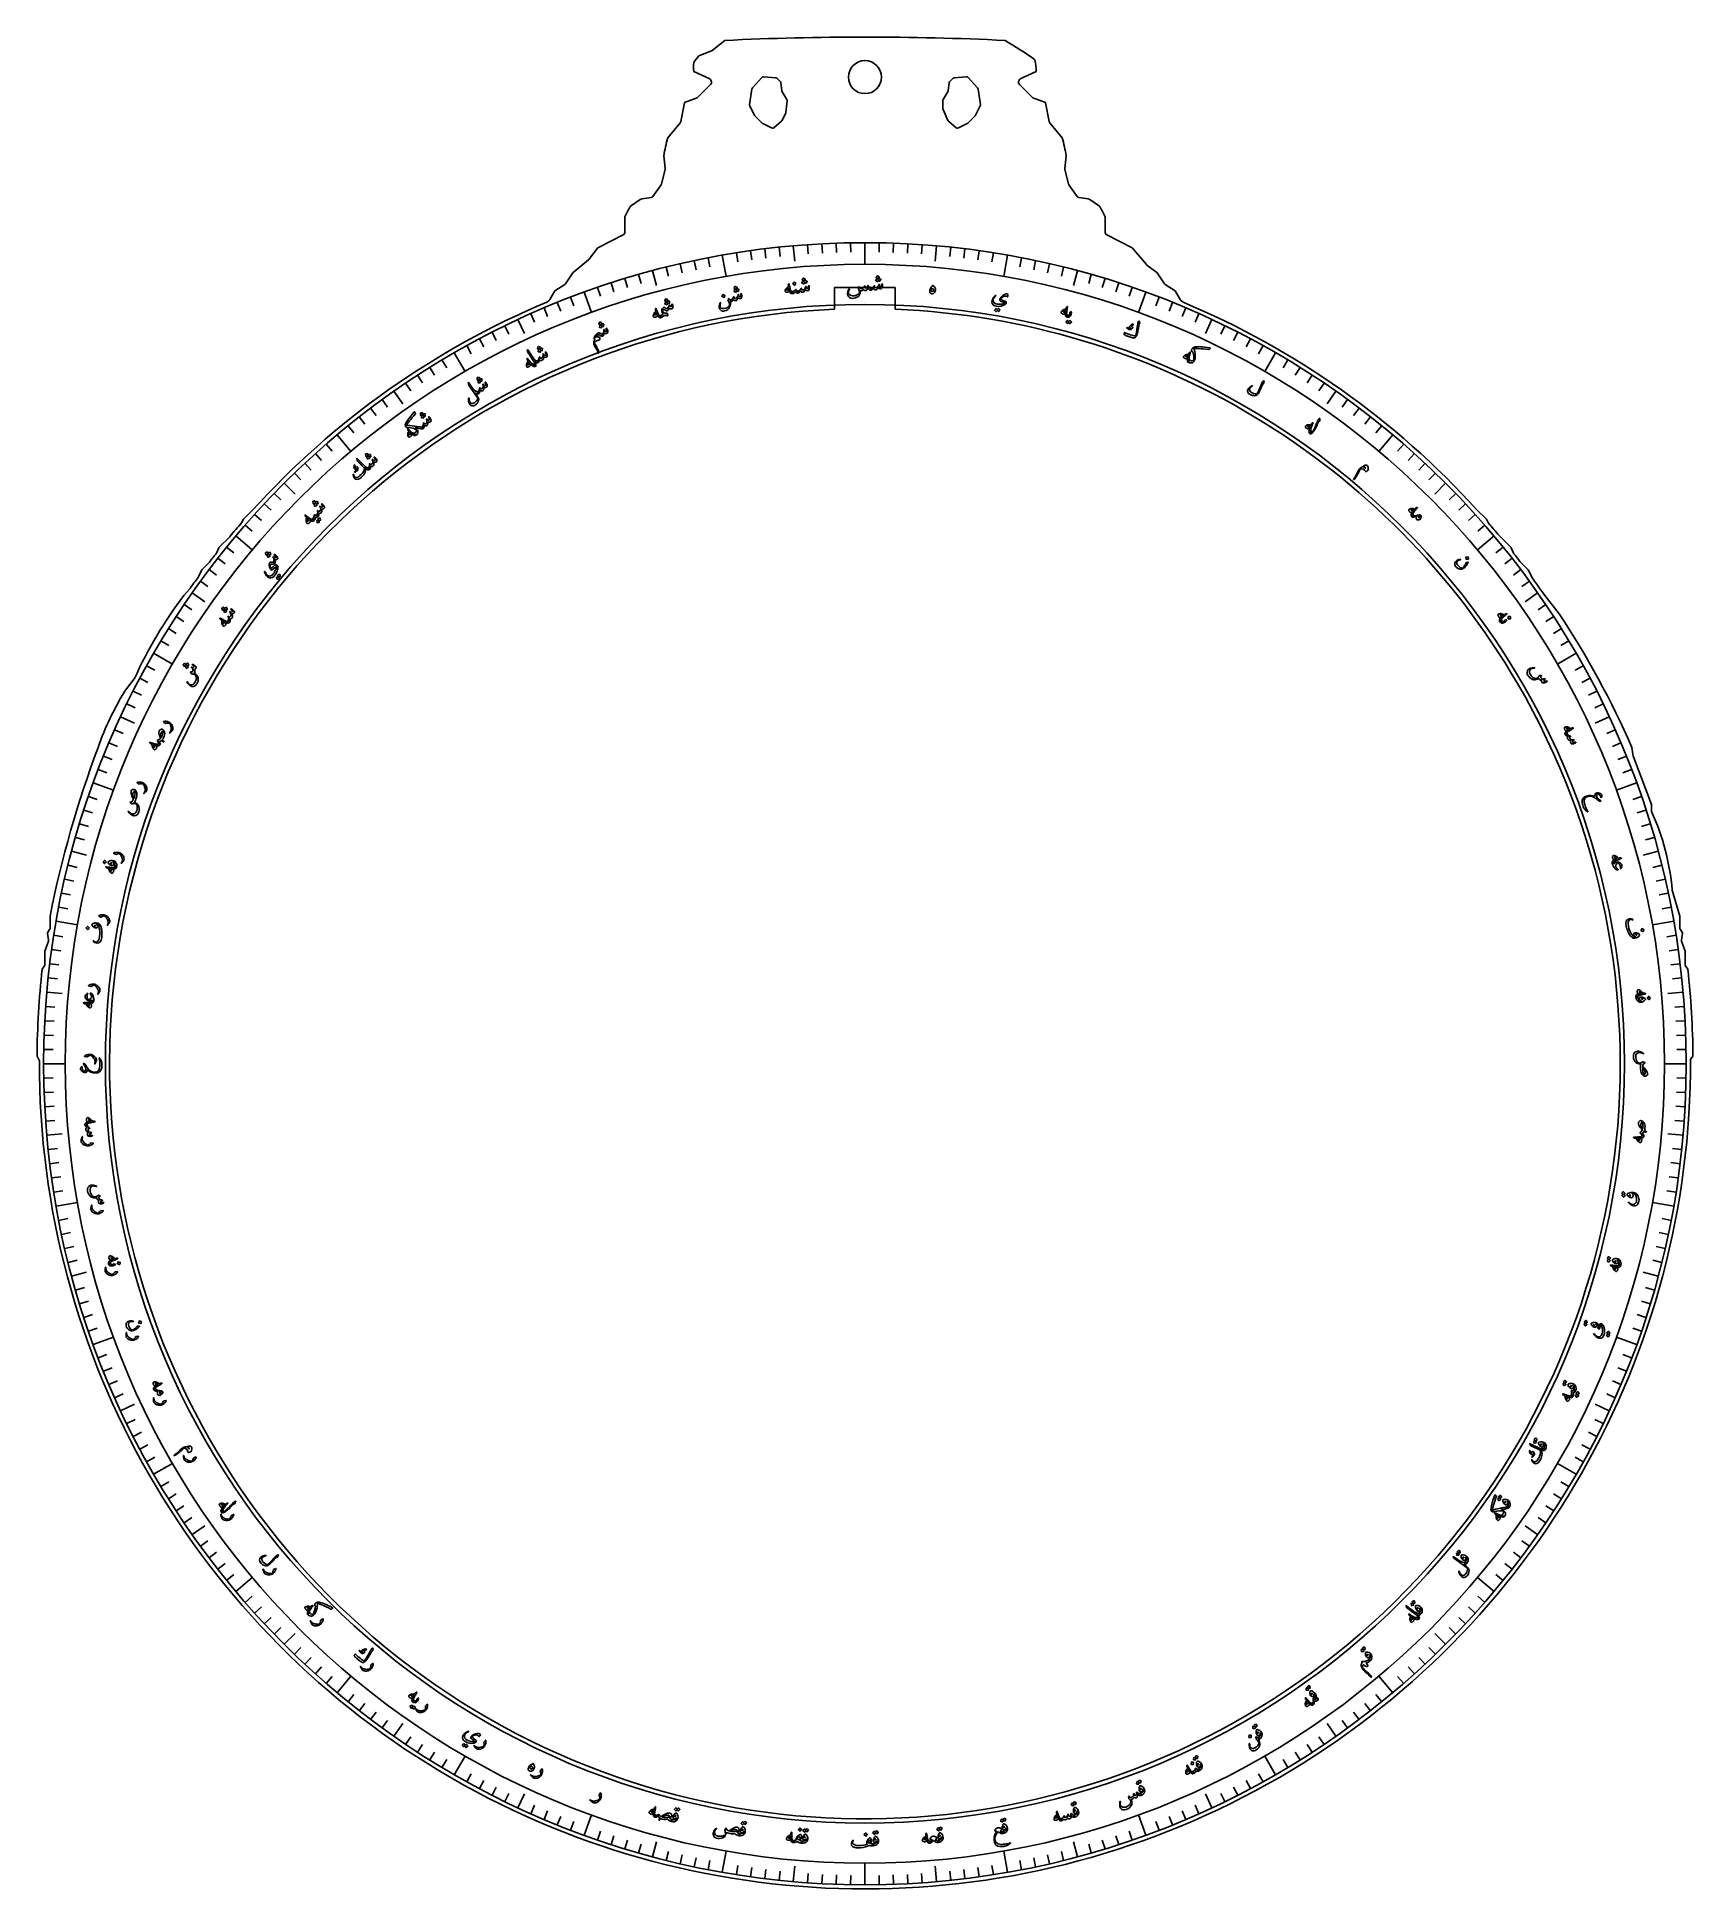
# Model space of a CAD drawing. Header units: millimetres. Extents: x -56 to 56, y -56 to 69.
import ezdxf

# ---------------------------------------------------------------- set-up
doc = ezdxf.new("R2010")
doc.units = ezdxf.units.MM
for name, color, linetype in [('CUT_INNER', 6, 'Continuous'), ('CUT_OUTER', 1, 'Continuous'), ('ENGRAVE', 7, 'Continuous'), ('ENGRAVE_FINE', 8, 'Continuous'), ('TEXT', 5, 'Continuous')]:
    doc.layers.add(name, color=color, linetype=linetype)

msp = doc.modelspace()

# ---------------------------------------------------------------- linework, layer by layer
at = {"layer": 'CUT_INNER'}
for points in [[(-6.9367, 66.3231), (-7.5552, 65.6274)], [(-5.981, 66.2975), (-6.8111, 66.3728)], [(-5.7007, 66.0659), (-5.8884, 66.254)], [(5.9006, 66.2541), (5.7125, 66.0659)], [(6.8233, 66.3728), (5.9931, 66.2974)], [(7.5674, 65.6274), (6.9489, 66.3231)], [(-7.5914, 65.5506), (-7.7522, 64.5072)], [(-5.5776, 65.4201), (-5.5783, 65.4236), (-5.6584, 65.9812)], [(-5.2529, 64.8506), (-5.576, 65.417), (-5.5776, 65.4201)], [(5.2409, 64.7692), (5.2409, 64.2304)], [(5.5898, 65.4201), (5.5882, 65.417), (5.2606, 64.8436)], [(5.67, 65.9811), (5.5905, 65.4236), (5.5898, 65.4201)], [(7.7639, 64.5071), (7.6036, 65.5506)], [(-7.7381, 64.4172), (-7.4212, 63.784)], [(-7.3932, 63.7451), (-6.9036, 63.2556)], [(-5.5642, 63.4403), (-5.3287, 63.9119)], [(-5.3136, 63.964), (-5.234, 64.7614)], [(5.2538, 64.1694), (5.5762, 63.4441)], [(6.9158, 63.2556), (7.4053, 63.7451)], [(7.4335, 63.7841), (7.7498, 64.4173)], [(-6.8647, 63.2275), (-6.2779, 62.9339)], [(-6.1132, 62.9541), (-5.6008, 63.3935)], [(5.6156, 63.3912), (6.1254, 62.9541)], [(6.2901, 62.9339), (6.8769, 63.2275)], [(2.0425, 52.2145), (-2.0425, 52.2145), (-2.0425, 50.7412)], [(2.0425, 50.7412), (2.0425, 52.2145)]]:
    msp.add_lwpolyline(points, dxfattribs=at)
msp.add_circle((0, 66.3528), 1.11, dxfattribs=at)
for centre, radius, start, end in [((-6.8246, 66.2234), 0.15, 84.811547, 138.361434), ((-5.9946, 66.1481), 0.15, 44.939241, 84.811547), ((-5.8068, 65.9599), 0.15, 8.173851, 44.939241), ((5.8185, 65.9599), 0.15, 135, 171.87719), ((6.0067, 66.1481), 0.15, 95.188453, 135), ((6.8368, 66.2234), 0.15, 41.638566, 95.188453), ((-7.4431, 65.5278), 0.15, 138.361434, 171.239094), ((-5.3832, 64.7763), 0.15, 354.296624, 29.700027), ((5.3909, 64.7692), 0.15, 150.260723, 180), ((7.4553, 65.5278), 0.15, 8.733523, 41.638565), ((-7.6039, 64.4843), 0.15, 171.239094, 206.583281), ((-7.2871, 63.8512), 0.15, 206.583281, 225), ((-5.4629, 63.9789), 0.15, 333.459258, 354.296624), ((5.3909, 64.2304), 0.15, 180, 203.966246), ((7.2993, 63.8511), 0.15, 315, 333.453184), ((7.6156, 64.4843), 0.15, 333.453184, 8.733523), ((-6.7976, 63.3616), 0.15, 225, 243.416719), ((-6.2108, 63.068), 0.15, 243.416719, 310.609865), ((-5.6984, 63.5073), 0.15, 310.609865, 333.459258), ((5.7133, 63.505), 0.15, 203.966246, 229.390135), ((6.223, 63.068), 0.15, 229.390135, 296.583281), ((6.8098, 63.3616), 0.15, 296.583281, 315), ((0.0002, -0.0002), 50.7824, 92.305284, 30.234633), ((0.0007, 0.0007), 50.7815, 30.234096, 87.695664)]:
    msp.add_arc(centre, radius, start, end, dxfattribs=at)
at = {"layer": 'CUT_OUTER'}
for points in [[(-10.2724, 68.1385), (-9.4195, 68.8205), (-9.4166, 68.8226)], [(-11.162, 67.7753), (-11.1586, 67.7769), (-10.3103, 68.1163)], [(-10.4357, 66.232), (-11.5075, 66.7273), (-11.5105, 66.7289)], [(-10.319, 66.0314), (-10.3563, 66.1433)], [(10.3685, 66.1435), (10.3309, 66.0315)], [(11.5227, 66.7289), (11.5196, 66.7272), (10.4478, 66.232)], [(-12.3762, 63.3634), (-12.1225, 64.6311), (-12.1216, 64.6346), (-12.1183, 64.6361), (-11.2779, 64.9718)], [(-11.2275, 65.0051), (-10.3552, 65.8779)], [(10.367, 65.8777), (11.2397, 65.0051)], [(11.2901, 64.9719), (12.1305, 64.6361), (12.1338, 64.6346), (12.1347, 64.6311), (12.3879, 63.3634)], [(-13.256, 62.2787), (-13.2539, 62.2816), (-12.4081, 63.2968)], [(12.4198, 63.2968), (13.2661, 62.2816), (13.2682, 62.2787)], [(-13.433, 60.2107), (-13.5172, 61.0534), (-13.5174, 61.0572)], [(13.5296, 61.0572), (13.5294, 61.0534), (13.4453, 60.2107)], [(-13.6857, 59.1649), (-13.4368, 60.1594)], [(13.449, 60.1594), (13.6979, 59.1649)], [(-14.2647, 58.3196), (-13.7083, 59.1153)], [(13.7205, 59.1153), (14.2769, 58.3196)], [(-15.001, 58.1777), (-14.9976, 58.1783), (-14.3691, 58.2568)], [(14.3813, 58.2568), (15.0099, 58.1783), (15.0133, 58.1777)], [(-16.135, 55.9132), (-16.135, 56.9528), (-16.1348, 56.9563)], [(16.147, 56.9563), (16.1472, 56.9528), (16.1472, 55.9132)], [(-20.1308, 52.4466), (-19.6274, 53.2015), (-19.6252, 53.2044), (-19.6226, 53.2068), (-18.5905, 54.0666), (-18.5787, 54.0776), (-18.5681, 54.0898), (-17.97, 54.8591), (-17.9674, 54.8621), (-17.964, 54.8642), (-16.2153, 55.7803)], [(16.2276, 55.7803), (17.9766, 54.864), (17.9797, 54.8622), (17.9821, 54.8595), (18.9284, 53.7414), (18.94, 53.7291), (18.9529, 53.7183), (19.6342, 53.2071), (19.6374, 53.2044), (19.6399, 53.201), (20.143, 52.4466)], [(-21.1831, 51.395), (-20.8487, 51.9803), (-20.8468, 51.9834), (-20.8438, 51.9855), (-20.1761, 52.4026)], [(20.1883, 52.4026), (20.856, 51.9855), (20.859, 51.9834), (20.861, 51.9803), (21.1948, 51.3951)], [(-21.3763, 51.2179), (-21.2157, 51.3556)], [(21.2274, 51.3555), (21.3992, 51.2084)], [(-41.9069, 36.3872), (-41.7885, 36.6243), (-41.7869, 36.6271), (-41.7847, 36.6295), (-41.2086, 37.1762)], [(41.1367, 37.2561), (41.7969, 36.6295), (41.7992, 36.6271), (41.8007, 36.6243), (41.9357, 36.3541)], [(-43.6044, 34.3349), (-43.4463, 34.7042), (-43.4447, 34.7074), (-43.4423, 34.71), (-42.7057, 35.4466), (-42.6852, 35.4714)], [(42.6461, 35.5182), (43.454, 34.71), (43.4564, 34.7074), (43.4579, 34.7042), (43.6308, 34.3012)], [(-44.8355, 32.7109), (-44.5805, 33.2209), (-44.5785, 33.2244), (-44.5759, 33.2274), (-44.0761, 33.7272)], [(44.0362, 33.7793), (44.5881, 33.2274), (44.5907, 33.2244), (44.5927, 33.2209), (44.8746, 32.6572)], [(-45.7968, 31.4834), (-45.396, 31.9288), (-45.376, 31.9574)], [(45.644, 31.5728), (46.6817, 30.2622)], [(-49.7239, 25.1131), (-49.1239, 25.8848), (-49.1163, 25.8955), (-49.1097, 25.9068)], [(51.571, 21.2709), (51.5717, 21.2672), (51.6559, 20.6768), (51.6592, 20.6607), (51.6642, 20.6449), (52.8786, 17.4352), (52.8797, 17.432), (52.8798, 17.4286), (52.8798, 17.0195)], [(54.2741, 11.6845), (54.2761, 11.6734), (54.2789, 11.6625), (54.798, 9.9319), (54.7989, 9.9284), (54.799, 9.9248), (54.799, 9.1015)], [(-54.8811, 8.3102), (-54.9611, 8.791), (-54.9615, 8.7945), (-54.9597, 8.7975), (-54.8126, 9.0181)], [(-54.7874, 9.1014), (-54.7874, 9.924), (-54.7871, 9.9284)], [(54.8243, 9.0181), (54.9719, 8.7975), (54.9737, 8.7945), (54.9733, 8.791), (54.8933, 8.3102)], [(-55.1359, 6.6584), (-55.1359, 7.5696), (-55.1358, 7.5729), (-55.1347, 7.5761), (-54.8886, 8.233)], [(54.9008, 8.233), (55.147, 7.5761), (55.148, 7.5729), (55.1481, 7.5696), (55.1481, 6.6584)], [(-55.3105, 6.3514), (-55.3085, 6.3547), (-55.1612, 6.575)], [(55.1734, 6.575), (55.3207, 6.3547), (55.3228, 6.3514)], [(-55.4994, 0.1853), (-55.6581, 0.5021), (-55.6596, 0.5056)], [(55.6718, 0.5057), (55.6696, 0.5025), (55.4991, 0.2895)]]:
    msp.add_lwpolyline(points, dxfattribs=at)
for centre, radius, start, end in [((0.0061, -126.5435), 195.5932, 87.238697, 92.761301), ((-3.1255, 47.3861), 24.8422, 54.11615, 59.644518), ((-5.1173, 67.034), 6.4005, 177.266483, 182.732133), ((-6.8443, 63.9679), 5.7567, 138.593839, 144.152339), ((-10.366, 68.2556), 0.15, 291.807693, 308.650923), ((3.516, 66.2369), 8.0218, 3.516153, 9.156631), ((-10.4986, 66.0959), 0.15, 18.434949, 65.199966), ((-10.4613, 65.9839), 0.15, 315.016564, 18.434949), ((10.4731, 65.9838), 0.15, 161.455639, 225), ((10.5107, 66.0958), 0.15, 114.800034, 161.455639), ((-11.3336, 65.1111), 0.15, 291.776269, 315.016564), ((11.3458, 65.1111), 0.15, 225, 248.223731), ((-1.6217, 59.1506), 12.0475, 164.950744, 170.894098), ((-12.5233, 63.3928), 0.15, 320.20339, 348.680722), ((12.535, 63.3928), 0.15, 191.295913, 219.81453), ((0.8338, 58.9794), 12.8647, 9.294845, 14.860334), ((-13.5823, 60.1958), 0.15, 345.949461, 5.703376), ((13.5945, 60.1958), 0.15, 174.296624, 194.050539), ((-13.8312, 59.2013), 0.15, 325.034879, 345.949461), ((13.8434, 59.2013), 0.15, 194.050539, 214.965121), ((-8.4042, 53.5326), 8.4548, 150.82354, 156.113003), ((-10.3819, 50.3964), 9.0491, 120.694364, 126.671986), ((-14.3876, 58.4056), 0.15, 277.113805, 325.034879), ((14.3998, 58.4056), 0.15, 214.965121, 262.886195), ((9.7435, 49.4203), 10.2208, 53.670824, 58.962618), ((9.2921, 53.9699), 7.4772, 23.540775, 29.522431), ((-16.285, 55.9132), 0.15, 297.651162, 0), ((16.2972, 55.9132), 0.15, 180, 242.348838), ((-20.2556, 52.5298), 0.15, 301.997195, 326.300583), ((20.2678, 52.5298), 0.15, 213.699417, 238.002805), ((-0.006, 0.0084), 55.4896, 112.651286, 137.947235), ((-21.3134, 51.4694), 0.15, 310.605584, 330.260723), ((21.325, 51.4694), 0.15, 209.700027, 229.407282), ((0.0043, 0.0052), 55.4933, 42.165033, 67.322695), ((-1.8738, 1.5766), 53.0512, 138.991615, 140.289665), ((3.073, 2.6052), 51.4713, 39.750256, 40.971449), ((-8.829, 6.8566), 44.3213, 141.685475, 142.679965), ((10.1859, 7.909), 42.6041, 37.389047, 38.277782), ((-1.8533, 1.3138), 53.2283, 143.853072, 144.851252), ((2.8451, 2.0181), 52.0119, 34.62695, 36.091731), ((-22.3694, 13.7936), 29.356, 142.94401, 155.629757), ((-2.5961, -2.3592), 59.097, 23.568969, 33.504166), ((-32.8941, 14.7182), 19.7812, 148.298572, 160.640913), ((17.1945, -4.4303), 73.3998, 159.499528, 168.718891), ((53.0298, 17.0195), 0.15, 180, 198.007458), ((38.4025, 10.3486), 15.9277, 4.811162, 24.577118), ((-54.9374, 9.1014), 0.15, 326.309932, 360), ((54.949, 9.1015), 0.15, 180, 213.774202), ((-55.0353, 8.2862), 0.1561, 340.055021, 8.846557), ((55.0413, 8.2856), 0.15, 170.557364, 200.541058), ((0.2132, 0.1023), 55.8742, 173.578548, 179.586407), ((-55.2859, 6.6584), 0.15, 326.225798, 0), ((55.2981, 6.6584), 0.15, 180, 213.774202), ((0.4188, 0.1393), 55.2542, 0.379873, 6.455185), ((0.0001, -0.0002), 55.4998, 179.808505, 0.299072)]:
    msp.add_arc(centre, radius, start, end, dxfattribs=at)
at = {"layer": 'ENGRAVE'}
for points in [[(-4.8125, 55.0068), (-4.722, 53.9729)], [(0, 55.2169), (0, 53.764)], [(4.8125, 55.0068), (4.722, 53.9729)], [(-9.5883, 54.3781), (-9.336, 52.9472)], [(9.5883, 54.3781), (9.336, 52.9472)], [(-14.2912, 53.3355), (-14.0226, 52.333)], [(14.2912, 53.3355), (14.0226, 52.333)], [(-18.8853, 51.887), (-18.3884, 50.5216)], [(18.8853, 51.887), (18.3884, 50.5216)], [(-23.3357, 50.0436), (-22.8971, 49.1029)], [(23.3357, 50.0436), (22.8971, 49.1029)], [(-27.6085, 47.8193), (-26.882, 46.561)], [(27.6085, 47.8193), (26.882, 46.561)], [(-31.6711, 45.2311), (-31.0759, 44.3809)], [(31.6711, 45.2311), (31.0759, 44.3809)], [(-35.4928, 42.2986), (-34.5588, 41.1856)], [(35.4928, 42.2986), (34.5588, 41.1856)], [(-39.0443, 39.0443), (-38.3104, 38.3104)], [(39.0443, 39.0443), (38.3104, 38.3104)], [(-42.2986, 35.4928), (-41.1856, 34.5588)], [(42.2986, 35.4928), (41.1856, 34.5588)], [(-45.2311, 31.6711), (-44.3809, 31.0759)], [(45.2311, 31.6711), (44.3809, 31.0759)], [(-47.8193, 27.6085), (-46.561, 26.882)], [(47.8193, 27.6085), (46.561, 26.882)], [(-50.0436, 23.3357), (-49.1029, 22.8971)], [(50.0436, 23.3357), (49.1029, 22.8971)], [(-51.887, 18.8853), (-50.5216, 18.3884)], [(51.887, 18.8853), (50.5216, 18.3884)], [(-53.3355, 14.2912), (-52.333, 14.0226)], [(53.3355, 14.2912), (52.333, 14.0226)], [(-54.3781, 9.5883), (-52.9472, 9.336)], [(54.3781, 9.5883), (52.9472, 9.336)], [(-55.0068, 4.8125), (-53.9729, 4.722)], [(55.0068, 4.8125), (53.9729, 4.722)], [(-55.2169, 0), (-53.764, 0)], [(55.2169, 0), (53.764, 0)], [(-55.0068, -4.8125), (-53.9729, -4.722)], [(55.0068, -4.8125), (53.9729, -4.722)], [(-54.3781, -9.5883), (-52.9472, -9.336)], [(54.3781, -9.5883), (52.9472, -9.336)], [(-53.3355, -14.2912), (-52.333, -14.0226)], [(53.3355, -14.2912), (52.333, -14.0226)], [(-51.887, -18.8853), (-50.5216, -18.3884)], [(51.887, -18.8853), (50.5216, -18.3884)], [(-50.0436, -23.3357), (-49.1029, -22.8971)], [(50.0436, -23.3357), (49.1029, -22.8971)], [(-47.8193, -27.6085), (-46.561, -26.882)], [(47.8193, -27.6085), (46.561, -26.882)], [(-45.2311, -31.6711), (-44.3809, -31.0759)], [(45.2311, -31.6711), (44.3809, -31.0759)], [(-42.2986, -35.4928), (-41.1856, -34.5588)], [(42.2986, -35.4928), (41.1856, -34.5588)], [(-39.0443, -39.0443), (-38.3104, -38.3104)], [(39.0443, -39.0443), (38.3104, -38.3104)], [(-35.4928, -42.2986), (-34.5588, -41.1856)], [(35.4928, -42.2986), (34.5588, -41.1856)], [(-31.6711, -45.2311), (-31.0759, -44.3809)], [(31.6711, -45.2311), (31.0759, -44.3809)], [(-27.6085, -47.8193), (-26.882, -46.561)], [(27.6085, -47.8193), (26.882, -46.561)], [(-23.3357, -50.0436), (-22.8971, -49.1029)], [(23.3357, -50.0436), (22.8971, -49.1029)], [(-18.8853, -51.887), (-18.3884, -50.5216)], [(18.8853, -51.887), (18.3884, -50.5216)], [(-14.2912, -53.3355), (-14.0226, -52.333)], [(-9.5883, -54.3781), (-9.336, -52.9472)], [(9.5883, -54.3781), (9.336, -52.9472)], [(14.2912, -53.3355), (14.0226, -52.333)], [(-4.8125, -55.0068), (-4.722, -53.9729)], [(0, -55.2169), (0, -53.764)], [(4.8125, -55.0068), (4.722, -53.9729)]]:
    msp.add_lwpolyline(points, dxfattribs=at)
for radius in [55.2169, 53.764, 51.0656]:
    msp.add_circle((0, 0), radius, dxfattribs=at)
at = {"layer": 'ENGRAVE_FINE'}
for points in [[(-6.7293, 54.8054), (-6.6534, 54.1873)], [(-5.7717, 54.9145), (-5.7067, 54.2952)], [(-3.8517, 55.0824), (-3.8083, 54.4613)], [(-2.8898, 55.1413), (-2.8572, 54.5194)], [(-1.927, 55.1833), (-1.9053, 54.561)], [(-0.9637, 55.2085), (-0.9528, 54.5859)], [(0.9637, 55.2085), (0.9528, 54.5859)], [(1.927, 55.1833), (1.9053, 54.561)], [(2.8898, 55.1413), (2.8572, 54.5194)], [(3.8517, 55.0824), (3.8083, 54.4613)], [(5.7717, 54.9145), (5.7067, 54.2952)], [(6.7293, 54.8054), (6.6534, 54.1873)], [(-13.3582, 53.5768), (-13.2075, 52.9726)], [(-12.4211, 53.8017), (-12.281, 53.195)], [(-11.4802, 54.0103), (-11.3508, 53.4012)], [(-10.5359, 54.2025), (-10.4171, 53.5912)], [(-8.6378, 54.5371), (-8.5404, 53.9221)], [(-7.6847, 54.6796), (-7.598, 54.0629)], [(7.6847, 54.6796), (7.598, 54.0629)], [(8.6378, 54.5371), (8.5404, 53.9221)], [(10.5359, 54.2025), (10.4171, 53.5912)], [(11.4802, 54.0103), (11.3508, 53.4012)], [(12.4211, 53.8017), (12.281, 53.195)], [(13.3582, 53.5768), (13.2075, 52.9726)], [(-17.063, 52.5144), (-16.8705, 51.9222)], [(-16.1439, 52.8042), (-15.9618, 52.2087)], [(-15.2199, 53.0779), (-15.0482, 52.4794)], [(15.2199, 53.0779), (15.0482, 52.4794)], [(16.1439, 52.8042), (15.9618, 52.2087)], [(17.063, 52.5144), (16.8705, 51.9222)], [(-20.6846, 51.1963), (-20.4514, 50.6189)], [(-19.788, 51.5495), (-19.5648, 50.9681)], [(-17.9769, 52.2087), (-17.7741, 51.6199)], [(17.9769, 52.2087), (17.7741, 51.6199)], [(19.788, 51.5495), (19.5648, 50.9681)], [(20.6846, 51.1963), (20.4514, 50.6189)], [(-22.4588, 50.4432), (-22.2055, 49.8743)], [(-21.575, 50.8275), (-21.3317, 50.2543)], [(21.575, 50.8275), (21.3317, 50.2543)], [(22.4588, 50.4432), (22.2055, 49.8743)], [(-25.9228, 48.7537), (-25.6304, 48.2039)], [(-25.068, 49.1987), (-24.7853, 48.6438)], [(-24.2055, 49.6287), (-23.9325, 49.069)], [(24.2055, 49.6287), (23.9325, 49.069)], [(25.068, 49.1987), (24.7853, 48.6438)], [(25.9228, 48.7537), (25.6304, 48.2039)], [(-28.4388, 47.3302), (-28.1181, 46.7964)], [(-26.7697, 48.2938), (-26.4678, 47.7492)], [(26.7697, 48.2938), (26.4678, 47.7492)], [(28.4388, 47.3302), (28.1181, 46.7964)], [(-30.0733, 46.3088), (-29.7342, 45.7866)], [(-29.2605, 46.8266), (-28.9305, 46.2985)], [(29.2605, 46.8266), (28.9305, 46.2985)], [(30.0733, 46.3088), (29.7342, 45.7866)], [(-30.8769, 45.7769), (-30.5287, 45.2607)], [(30.8769, 45.7769), (30.5287, 45.2607)], [(-33.2304, 44.0982), (-32.8556, 43.6009)], [(-32.4557, 44.6715), (-32.0897, 44.1677)], [(32.4557, 44.6715), (32.0897, 44.1677)], [(33.2304, 44.0982), (32.8556, 43.6009)], [(-34.7492, 42.9116), (-34.3573, 42.4277)], [(-33.9949, 43.5116), (-33.6116, 43.0208)], [(33.9949, 43.5116), (33.6116, 43.0208)], [(34.7492, 42.9116), (34.3573, 42.4277)], [(-36.2256, 41.6728), (-35.817, 41.2028)], [(36.2256, 41.6728), (35.817, 41.2028)], [(-37.6579, 40.3831), (-37.2332, 39.9277)], [(-36.9474, 41.0342), (-36.5307, 40.5714)], [(36.9474, 41.0342), (36.5307, 40.5714)], [(37.6579, 40.3831), (37.2332, 39.9277)], [(-38.3569, 39.7197), (-37.9243, 39.2718)], [(38.3569, 39.7197), (37.9243, 39.2718)], [(-40.3831, 37.6579), (-39.9277, 37.2332)], [(-39.7197, 38.3569), (-39.2718, 37.9243)], [(39.7197, 38.3569), (39.2718, 37.9243)], [(40.3831, 37.6579), (39.9277, 37.2332)], [(-41.6728, 36.2256), (-41.2028, 35.817)], [(-41.0342, 36.9474), (-40.5714, 36.5307)], [(41.0342, 36.9474), (40.5714, 36.5307)], [(41.6728, 36.2256), (41.2028, 35.817)], [(-43.5116, 33.9949), (-43.0208, 33.6116)], [(-42.9116, 34.7492), (-42.4277, 34.3573)], [(42.9116, 34.7492), (42.4277, 34.3573)], [(43.5116, 33.9949), (43.0208, 33.6116)], [(-44.6715, 32.4557), (-44.1677, 32.0897)], [(-44.0982, 33.2304), (-43.6009, 32.8556)], [(44.0982, 33.2304), (43.6009, 32.8556)], [(44.6715, 32.4557), (44.1677, 32.0897)], [(-46.3088, 30.0733), (-45.7866, 29.7342)], [(-45.7769, 30.8769), (-45.2607, 30.5287)], [(45.7769, 30.8769), (45.2607, 30.5287)], [(46.3088, 30.0733), (45.7866, 29.7342)], [(-46.8266, 29.2605), (-46.2985, 28.9305)], [(46.8266, 29.2605), (46.2985, 28.9305)], [(-47.3302, 28.4388), (-46.7964, 28.1181)], [(47.3302, 28.4388), (46.7964, 28.1181)], [(-48.2938, 26.7697), (-47.7492, 26.4678)], [(48.2938, 26.7697), (47.7492, 26.4678)], [(-49.1987, 25.068), (-48.6438, 24.7853)], [(-48.7537, 25.9228), (-48.2039, 25.6304)], [(48.7537, 25.9228), (48.2039, 25.6304)], [(49.1987, 25.068), (48.6438, 24.7853)], [(-49.6287, 24.2055), (-49.069, 23.9325)], [(49.6287, 24.2055), (49.069, 23.9325)], [(-50.4432, 22.4588), (-49.8743, 22.2055)], [(50.4432, 22.4588), (49.8743, 22.2055)], [(-50.8275, 21.575), (-50.2543, 21.3317)], [(50.8275, 21.575), (50.2543, 21.3317)], [(-51.1963, 20.6846), (-50.6189, 20.4514)], [(51.1963, 20.6846), (50.6189, 20.4514)], [(-51.5495, 19.788), (-50.9681, 19.5648)], [(51.5495, 19.788), (50.9681, 19.5648)], [(-52.2087, 17.9769), (-51.6199, 17.7741)], [(52.2087, 17.9769), (51.6199, 17.7741)], [(-52.5144, 17.063), (-51.9222, 16.8705)], [(52.5144, 17.063), (51.9222, 16.8705)], [(-53.0779, 15.2199), (-52.4794, 15.0482)], [(-52.8042, 16.1439), (-52.2087, 15.9618)], [(52.8042, 16.1439), (52.2087, 15.9618)], [(53.0779, 15.2199), (52.4794, 15.0482)], [(-53.5768, 13.3582), (-52.9726, 13.2075)], [(53.5768, 13.3582), (52.9726, 13.2075)], [(-54.0103, 11.4802), (-53.4012, 11.3508)], [(-53.8017, 12.4211), (-53.195, 12.281)], [(53.8017, 12.4211), (53.195, 12.281)], [(54.0103, 11.4802), (53.4012, 11.3508)], [(-54.2025, 10.5359), (-53.5912, 10.4171)], [(54.2025, 10.5359), (53.5912, 10.4171)], [(-54.6796, 7.6847), (-54.0629, 7.598)], [(-54.5371, 8.6378), (-53.9221, 8.5404)], [(54.5371, 8.6378), (53.9221, 8.5404)], [(54.6796, 7.6847), (54.0629, 7.598)], [(-54.8054, 6.7293), (-54.1873, 6.6534)], [(54.8054, 6.7293), (54.1873, 6.6534)], [(-54.9145, 5.7717), (-54.2952, 5.7067)], [(54.9145, 5.7717), (54.2952, 5.7067)], [(-55.0824, 3.8517), (-54.4613, 3.8083)], [(55.0824, 3.8517), (54.4613, 3.8083)], [(-55.1413, 2.8898), (-54.5194, 2.8572)], [(55.1413, 2.8898), (54.5194, 2.8572)], [(-55.1833, 1.927), (-54.561, 1.9053)], [(55.1833, 1.927), (54.561, 1.9053)], [(-55.2085, 0.9637), (-54.5859, 0.9528)], [(55.2085, 0.9637), (54.5859, 0.9528)], [(-55.2085, -0.9637), (-54.5859, -0.9528)], [(55.2085, -0.9637), (54.5859, -0.9528)], [(-55.1833, -1.927), (-54.561, -1.9053)], [(55.1833, -1.927), (54.561, -1.9053)], [(-55.1413, -2.8898), (-54.5194, -2.8572)], [(55.1413, -2.8898), (54.5194, -2.8572)], [(-55.0824, -3.8517), (-54.4613, -3.8083)], [(55.0824, -3.8517), (54.4613, -3.8083)], [(-54.9145, -5.7717), (-54.2952, -5.7067)], [(54.9145, -5.7717), (54.2952, -5.7067)], [(-54.8054, -6.7293), (-54.1873, -6.6534)], [(54.8054, -6.7293), (54.1873, -6.6534)], [(-54.6796, -7.6847), (-54.0629, -7.598)], [(-54.5371, -8.6378), (-53.9221, -8.5404)], [(54.5371, -8.6378), (53.9221, -8.5404)], [(54.6796, -7.6847), (54.0629, -7.598)], [(-54.2025, -10.5359), (-53.5912, -10.4171)], [(54.2025, -10.5359), (53.5912, -10.4171)], [(-54.0103, -11.4802), (-53.4012, -11.3508)], [(-53.8017, -12.4211), (-53.195, -12.281)], [(53.8017, -12.4211), (53.195, -12.281)], [(54.0103, -11.4802), (53.4012, -11.3508)], [(-53.5768, -13.3582), (-52.9726, -13.2075)], [(53.5768, -13.3582), (52.9726, -13.2075)], [(-53.0779, -15.2199), (-52.4794, -15.0482)], [(-52.8042, -16.1439), (-52.2087, -15.9618)], [(52.8042, -16.1439), (52.2087, -15.9618)], [(53.0779, -15.2199), (52.4794, -15.0482)], [(-52.5144, -17.063), (-51.9222, -16.8705)], [(52.5144, -17.063), (51.9222, -16.8705)], [(-52.2087, -17.9769), (-51.6199, -17.7741)], [(52.2087, -17.9769), (51.6199, -17.7741)], [(-51.5495, -19.788), (-50.9681, -19.5648)], [(51.5495, -19.788), (50.9681, -19.5648)], [(-51.1963, -20.6846), (-50.6189, -20.4514)], [(51.1963, -20.6846), (50.6189, -20.4514)], [(-50.8275, -21.575), (-50.2543, -21.3317)], [(-50.4432, -22.4588), (-49.8743, -22.2055)], [(50.4432, -22.4588), (49.8743, -22.2055)], [(50.8275, -21.575), (50.2543, -21.3317)], [(-49.6287, -24.2055), (-49.069, -23.9325)], [(-49.1987, -25.068), (-48.6438, -24.7853)], [(49.1987, -25.068), (48.6438, -24.7853)], [(49.6287, -24.2055), (49.069, -23.9325)], [(-48.7537, -25.9228), (-48.2039, -25.6304)], [(48.7537, -25.9228), (48.2039, -25.6304)], [(-48.2938, -26.7697), (-47.7492, -26.4678)], [(48.2938, -26.7697), (47.7492, -26.4678)], [(-47.3302, -28.4388), (-46.7964, -28.1181)], [(47.3302, -28.4388), (46.7964, -28.1181)], [(-46.8266, -29.2605), (-46.2985, -28.9305)], [(-46.3088, -30.0733), (-45.7866, -29.7342)], [(46.3088, -30.0733), (45.7866, -29.7342)], [(46.8266, -29.2605), (46.2985, -28.9305)], [(-45.7769, -30.8769), (-45.2607, -30.5287)], [(45.7769, -30.8769), (45.2607, -30.5287)], [(-44.6715, -32.4557), (-44.1677, -32.0897)], [(44.6715, -32.4557), (44.1677, -32.0897)], [(-44.0982, -33.2304), (-43.6009, -32.8556)], [(-43.5116, -33.9949), (-43.0208, -33.6116)], [(43.5116, -33.9949), (43.0208, -33.6116)], [(44.0982, -33.2304), (43.6009, -32.8556)], [(-42.9116, -34.7492), (-42.4277, -34.3573)], [(42.9116, -34.7492), (42.4277, -34.3573)], [(-41.6728, -36.2256), (-41.2028, -35.817)], [(41.6728, -36.2256), (41.2028, -35.817)], [(-41.0342, -36.9474), (-40.5714, -36.5307)], [(-40.3831, -37.6579), (-39.9277, -37.2332)], [(40.3831, -37.6579), (39.9277, -37.2332)], [(41.0342, -36.9474), (40.5714, -36.5307)], [(-39.7197, -38.3569), (-39.2718, -37.9243)], [(39.7197, -38.3569), (39.2718, -37.9243)], [(-38.3569, -39.7197), (-37.9243, -39.2718)], [(38.3569, -39.7197), (37.9243, -39.2718)], [(-37.6579, -40.3831), (-37.2332, -39.9277)], [(-36.9474, -41.0342), (-36.5307, -40.5714)], [(36.9474, -41.0342), (36.5307, -40.5714)], [(37.6579, -40.3831), (37.2332, -39.9277)], [(-36.2256, -41.6728), (-35.817, -41.2028)], [(36.2256, -41.6728), (35.817, -41.2028)], [(-34.7492, -42.9116), (-34.3573, -42.4277)], [(-33.9949, -43.5116), (-33.6116, -43.0208)], [(33.9949, -43.5116), (33.6116, -43.0208)], [(34.7492, -42.9116), (34.3573, -42.4277)], [(-33.2304, -44.0982), (-32.8556, -43.6009)], [(-32.4557, -44.6715), (-32.0897, -44.1677)], [(32.4557, -44.6715), (32.0897, -44.1677)], [(33.2304, -44.0982), (32.8556, -43.6009)], [(-30.8769, -45.7769), (-30.5287, -45.2607)], [(-30.0733, -46.3088), (-29.7342, -45.7866)], [(30.0733, -46.3088), (29.7342, -45.7866)], [(30.8769, -45.7769), (30.5287, -45.2607)], [(-29.2605, -46.8266), (-28.9305, -46.2985)], [(-28.4388, -47.3302), (-28.1181, -46.7964)], [(28.4388, -47.3302), (28.1181, -46.7964)], [(29.2605, -46.8266), (28.9305, -46.2985)], [(-26.7697, -48.2938), (-26.4678, -47.7492)], [(-25.9228, -48.7537), (-25.6304, -48.2039)], [(25.9228, -48.7537), (25.6304, -48.2039)], [(26.7697, -48.2938), (26.4678, -47.7492)], [(-25.068, -49.1987), (-24.7853, -48.6438)], [(-24.2055, -49.6287), (-23.9325, -49.069)], [(24.2055, -49.6287), (23.9325, -49.069)], [(25.068, -49.1987), (24.7853, -48.6438)], [(-22.4588, -50.4432), (-22.2055, -49.8743)], [(-21.575, -50.8275), (-21.3317, -50.2543)], [(-20.6846, -51.1963), (-20.4514, -50.6189)], [(-19.788, -51.5495), (-19.5648, -50.9681)], [(19.788, -51.5495), (19.5648, -50.9681)], [(20.6846, -51.1963), (20.4514, -50.6189)], [(21.575, -50.8275), (21.3317, -50.2543)], [(22.4588, -50.4432), (22.2055, -49.8743)], [(-17.9769, -52.2087), (-17.7741, -51.6199)], [(-17.063, -52.5144), (-16.8705, -51.9222)], [(-16.1439, -52.8042), (-15.9618, -52.2087)], [(16.1439, -52.8042), (15.9618, -52.2087)], [(17.063, -52.5144), (16.8705, -51.9222)], [(17.9769, -52.2087), (17.7741, -51.6199)], [(-15.2199, -53.0779), (-15.0482, -52.4794)], [(-13.3582, -53.5768), (-13.2075, -52.9726)], [(-12.4211, -53.8017), (-12.281, -53.195)], [(-11.4802, -54.0103), (-11.3508, -53.4012)], [(11.4802, -54.0103), (11.3508, -53.4012)], [(12.4211, -53.8017), (12.281, -53.195)], [(13.3582, -53.5768), (13.2075, -52.9726)], [(15.2199, -53.0779), (15.0482, -52.4794)], [(-10.5359, -54.2025), (-10.4171, -53.5912)], [(-8.6378, -54.5371), (-8.5404, -53.9221)], [(-7.6847, -54.6796), (-7.598, -54.0629)], [(-6.7293, -54.8054), (-6.6534, -54.1873)], [(-5.7717, -54.9145), (-5.7067, -54.2952)], [(-3.8517, -55.0824), (-3.8083, -54.4613)], [(-2.8898, -55.1413), (-2.8572, -54.5194)], [(-1.927, -55.1833), (-1.9053, -54.561)], [(-0.9637, -55.2085), (-0.9528, -54.5859)], [(0.9637, -55.2085), (0.9528, -54.5859)], [(1.927, -55.1833), (1.9053, -54.561)], [(2.8898, -55.1413), (2.8572, -54.5194)], [(3.8517, -55.0824), (3.8083, -54.4613)], [(5.7717, -54.9145), (5.7067, -54.2952)], [(6.7293, -54.8054), (6.6534, -54.1873)], [(7.6847, -54.6796), (7.598, -54.0629)], [(8.6378, -54.5371), (8.5404, -53.9221)], [(10.5359, -54.2025), (10.4171, -53.5912)]]:
    msp.add_lwpolyline(points, dxfattribs=at)
at = {"layer": 'TEXT'}
for points in [[(-5.1221, 52.4542), (-5.1139, 52.4647), (-5.1068, 52.4666), (-5.1008, 52.4598), (-5.096, 52.4443), (-5.094, 52.4348), (-5.0911, 52.4217), (-5.0872, 52.4051), (-5.0824, 52.3848), (-5.0767, 52.3606), (-5.0702, 52.3325), (-5.063, 52.3004), (-5.055, 52.2642), (-5.0471, 52.2287), (-5.0401, 52.1968), (-5.0339, 52.1687), (-5.0286, 52.1443), (-5.0241, 52.1238), (-5.0205, 52.1071), (-5.0178, 52.0944), (-5.0159, 52.0855), (-5.0026, 52.03), (-4.987, 51.9873), (-4.9691, 51.9576), (-4.9491, 51.9407), (-4.9355, 51.9347), (-4.9194, 51.9314), (-4.9009, 51.9309), (-4.8799, 51.9332), (-4.8673, 51.9323), (-4.8572, 51.9271), (-4.8496, 51.9176), (-4.8445, 51.9038), (-4.8416, 51.8868), (-4.8406, 51.8694), (-4.8414, 51.8517), (-4.8442, 51.8336), (-4.8485, 51.818), (-4.8537, 51.8063), (-4.8598, 51.7983), (-4.8669, 51.7941), (-4.9072, 51.7907), (-4.9425, 51.7947), (-4.973, 51.8062), (-4.9986, 51.8252), (-5.0214, 51.8545), (-5.0417, 51.8939), (-5.0596, 51.9436), (-5.075, 52.0034), (-5.0931, 51.9643), (-5.1124, 51.933), (-5.1329, 51.9097), (-5.1545, 51.8942), (-5.1726, 51.8876), (-5.1942, 51.8836), (-5.2195, 51.8821), (-5.2482, 51.8832), (-5.2789, 51.8869), (-5.3048, 51.8923), (-5.326, 51.8993), (-5.3426, 51.9079), (-5.3564, 51.9193), (-5.366, 51.9316), (-5.3715, 51.945), (-5.3728, 51.9594), (-5.3711, 51.9777), (-5.3671, 51.9982), (-5.3607, 52.0209), (-5.3521, 52.0458), (-5.3422, 52.0709), (-5.3333, 52.091), (-5.3255, 52.1062), (-5.3187, 52.1163), (-5.2797, 52.1589), (-5.2364, 52.1995), (-5.189, 52.2382), (-5.1375, 52.2749), (-5.1424, 52.3043), (-5.1464, 52.3298), (-5.1494, 52.3512), (-5.1514, 52.3687), (-5.152, 52.3834), (-5.1506, 52.3968), (-5.1474, 52.4088), (-5.1423, 52.4195)], [(-4.7717, 52.5558), (-4.77, 52.5579), (-4.7673, 52.5593), (-4.7639, 52.56), (-4.7595, 52.56), (-4.7281, 52.5506), (-4.6982, 52.5383), (-4.6699, 52.5231), (-4.643, 52.505), (-4.6403, 52.5021), (-4.639, 52.4991), (-4.639, 52.496), (-4.6404, 52.4928), (-4.703, 52.3687), (-4.7055, 52.3657), (-4.7089, 52.3647), (-4.7134, 52.3658), (-4.7187, 52.3689), (-4.7234, 52.3716), (-4.7307, 52.3756), (-4.7407, 52.3809), (-4.7533, 52.3876), (-4.7688, 52.3955), (-4.7874, 52.4047), (-4.8091, 52.4152), (-4.8338, 52.427), (-4.8371, 52.429), (-4.8389, 52.4312), (-4.8391, 52.4335), (-4.8377, 52.436)], [(-3.7773, 52.3285), (-3.7741, 52.3311), (-3.77, 52.3306), (-3.7652, 52.327), (-3.7595, 52.3204), (-3.7532, 52.309), (-3.7478, 52.2925), (-3.7434, 52.2708), (-3.74, 52.244), (-3.7374, 52.2135), (-3.7369, 52.1836), (-3.7386, 52.1543), (-3.7424, 52.1256), (-3.7557, 52.0694), (-3.7719, 52.0285), (-3.7912, 52.003), (-3.8135, 51.9928), (-3.8681, 51.992), (-3.9194, 52.0024), (-3.9675, 52.0242), (-4.0124, 52.0572), (-4.037, 51.9978), (-4.0678, 51.9506), (-4.105, 51.9154), (-4.1485, 51.8924), (-4.1954, 51.8843), (-4.2442, 51.8924), (-4.2949, 51.9167), (-4.3476, 51.9571), (-4.3831, 51.903), (-4.4189, 51.8635), (-4.4551, 51.8384), (-4.4917, 51.828), (-4.4996, 51.8316), (-4.5078, 51.8437), (-4.5164, 51.8644), (-4.5254, 51.8936), (-4.5302, 51.9228), (-4.5283, 51.9448), (-4.5195, 51.9596), (-4.5038, 51.9672), (-4.4341, 51.9894), (-4.3744, 52.0261), (-4.3248, 52.0773), (-4.2853, 52.1429), (-4.2832, 52.1465), (-4.2808, 52.1492), (-4.2781, 52.1508), (-4.2751, 52.1516), (-4.2714, 52.1515), (-4.268, 52.1506), (-4.265, 52.1489), (-4.2622, 52.1464), (-4.2601, 52.1382), (-4.2623, 52.1238), (-4.2689, 52.1032), (-4.2798, 52.0764), (-4.2611, 52.058), (-4.2334, 52.0456), (-4.1966, 52.0391), (-4.1508, 52.0386), (-4.0951, 52.055), (-4.0486, 52.0976), (-4.0112, 52.1666), (-3.983, 52.2619), (-3.9816, 52.2667), (-3.9797, 52.2703), (-3.9774, 52.2725), (-3.9745, 52.2734), (-3.9701, 52.2733), (-3.9662, 52.2725), (-3.9629, 52.2708), (-3.9601, 52.2683), (-3.9578, 52.2645), (-3.9564, 52.2608), (-3.9557, 52.2569), (-3.9558, 52.253), (-3.9664, 52.1868), (-3.9471, 52.1722), (-3.9242, 52.1597), (-3.8979, 52.1494), (-3.868, 52.1413), (-3.8392, 52.1367), (-3.8175, 52.1369), (-3.803, 52.1417), (-3.7956, 52.1513), (-3.794, 52.1652), (-3.7969, 52.1847), (-3.8042, 52.2096), (-3.8161, 52.2401), (-3.8151, 52.249), (-3.8083, 52.2667), (-3.7957, 52.2932), (-3.7773, 52.3285)], [(-4.0193, 52.6763), (-4.0175, 52.6784), (-4.0148, 52.6797), (-4.0113, 52.6804), (-4.007, 52.6803), (-3.9912, 52.6758), (-3.9758, 52.6706), (-3.9609, 52.6649), (-3.9464, 52.6585), (-3.9323, 52.6513), (-3.9184, 52.6434), (-3.9047, 52.6347), (-3.8913, 52.6252), (-3.8887, 52.6222), (-3.8873, 52.6189), (-3.8874, 52.6153), (-3.8887, 52.6114), (-3.9548, 52.4882), (-3.9567, 52.4865), (-3.9597, 52.4862), (-3.9639, 52.4875), (-3.9691, 52.4902), (-3.9725, 52.4921), (-3.9778, 52.495), (-3.9851, 52.4989), (-3.9944, 52.5038), (-4.0055, 52.5097), (-4.0186, 52.5164), (-4.0337, 52.5239), (-4.0506, 52.5322), (-4.0984, 52.4413), (-4.101, 52.439), (-4.1045, 52.4385), (-4.1089, 52.4399), (-4.1142, 52.4432), (-4.1188, 52.446), (-4.1261, 52.4501), (-4.136, 52.4555), (-4.1486, 52.4623), (-4.164, 52.4704), (-4.1825, 52.4798), (-4.204, 52.4906), (-4.2286, 52.5026), (-4.2312, 52.5047), (-4.2325, 52.507), (-4.2324, 52.5093), (-4.2309, 52.5118), (-4.1634, 52.6293), (-4.1616, 52.6314), (-4.1589, 52.6328), (-4.1555, 52.6334), (-4.1511, 52.6334), (-4.1399, 52.6302), (-4.1288, 52.6268), (-4.1178, 52.623), (-4.1068, 52.6189), (-4.096, 52.6145), (-4.0854, 52.6095), (-4.0752, 52.604), (-4.0651, 52.598)], [(-4.1397, 52.8289), (-4.1379, 52.831), (-4.1353, 52.8324), (-4.1318, 52.833), (-4.1274, 52.833), (-4.1116, 52.8285), (-4.0961, 52.8233), (-4.0812, 52.8176), (-4.0666, 52.8112), (-4.0524, 52.8041), (-4.0385, 52.7963), (-4.0248, 52.7876), (-4.0113, 52.7781), (-4.0079, 52.7746), (-4.006, 52.7711), (-4.0058, 52.7677), (-4.0071, 52.7644), (-4.0732, 52.641), (-4.0757, 52.6387), (-4.0792, 52.6382), (-4.0837, 52.6396), (-4.089, 52.6429), (-4.0937, 52.6457), (-4.1009, 52.6498), (-4.1109, 52.6552), (-4.1235, 52.662), (-4.139, 52.6701), (-4.1575, 52.6796), (-4.1791, 52.6903), (-4.2038, 52.7024), (-4.2071, 52.7044), (-4.2088, 52.7066), (-4.209, 52.709), (-4.2077, 52.7114)], [(0.1824, 52.306), (0.1854, 52.3138), (0.1898, 52.3203), (0.1955, 52.3254), (0.2026, 52.3292), (0.2119, 52.3306), (0.2209, 52.3272), (0.2297, 52.3189), (0.2382, 52.3058), (0.2763, 52.2418), (0.3152, 52.1963), (0.3549, 52.1692), (0.3955, 52.1605), (0.415, 52.1555), (0.427, 52.1393), (0.4316, 52.1119), (0.4288, 52.0733), (0.4236, 52.0502), (0.4161, 52.0338), (0.4064, 52.024), (0.3944, 52.0208), (0.34, 52.0321), (0.2908, 52.0653), (0.247, 52.1203), (0.2083, 52.1972), (0.2052, 52.2041), (0.2018, 52.2062), (0.1982, 52.2034), (0.1944, 52.1957), (0.1761, 52.1386), (0.1604, 52.0926), (0.1472, 52.0579), (0.1366, 52.0345), (0.1261, 52.0175), (0.113, 52.0054), (0.0975, 51.9982), (0.0795, 51.9958), (0.0355, 51.9996), (-0.0069, 52.0126), (-0.0479, 52.0346), (-0.0873, 52.0656), (-0.1316, 52.0266), (-0.1828, 52.001), (-0.241, 51.9889), (-0.3062, 51.9903), (-0.3081, 51.9496), (-0.3112, 51.9111), (-0.3154, 51.875), (-0.3207, 51.8412), (-0.3273, 51.8096), (-0.335, 51.7802), (-0.3438, 51.7529), (-0.3538, 51.7277), (-0.3701, 51.6941), (-0.3902, 51.6634), (-0.4141, 51.6356), (-0.4418, 51.6106), (-0.5333, 51.5496), (-0.6282, 51.5062), (-0.7266, 51.4805), (-0.8286, 51.4723), (-0.946, 51.4869), (-1.0398, 51.5271), (-1.1103, 51.5931), (-1.1573, 51.6849), (-1.1648, 51.7174), (-1.1674, 51.7565), (-1.1651, 51.802), (-1.158, 51.8541), (-1.1451, 51.9116), (-1.1252, 51.9732), (-1.0984, 52.0391), (-1.0647, 52.1092), (-1.0616, 52.114), (-1.0583, 52.1175), (-1.0548, 52.1196), (-1.051, 52.1203), (-1.046, 52.1199), (-1.0417, 52.1186), (-1.0382, 52.1162), (-1.0354, 52.1129), (-1.0336, 52.1089), (-1.0329, 52.1048), (-1.0334, 52.1004), (-1.0351, 52.0958), (-1.0742, 52.0117), (-1.0995, 51.9412), (-1.1109, 51.8843), (-1.1085, 51.8412), (-1.0732, 51.7614), (-1.0126, 51.7011), (-0.9269, 51.6602), (-0.816, 51.6386), (-0.7613, 51.6373), (-0.703, 51.6442), (-0.6413, 51.6591), (-0.5759, 51.6822), (-0.5104, 51.7128), (-0.4545, 51.7486), (-0.4082, 51.7898), (-0.3715, 51.8362), (-0.3628, 51.8978), (-0.3697, 51.9612), (-0.3922, 52.0264), (-0.4305, 52.0934), (-0.4343, 52.1011), (-0.4364, 52.1085), (-0.4368, 52.1158), (-0.4354, 52.1229), (-0.4008, 52.252), (-0.3959, 52.2637), (-0.3901, 52.2692), (-0.3835, 52.2684), (-0.3761, 52.2615), (-0.366, 52.2427), (-0.3564, 52.2221), (-0.3472, 52.1994), (-0.3383, 52.1748), (-0.3221, 52.1539), (-0.2893, 52.1421), (-0.24, 52.1396), (-0.1741, 52.1461), (-0.1384, 52.1564), (-0.1072, 52.1747), (-0.0804, 52.2008), (-0.0581, 52.2349), (-0.0551, 52.2397), (-0.0523, 52.2448), (-0.0497, 52.2502), (-0.0473, 52.2558), (-0.045, 52.2617), (-0.0427, 52.2677), (-0.0403, 52.2737), (-0.038, 52.2799), (-0.0333, 52.2916), (-0.0283, 52.3001), (-0.0232, 52.3055), (-0.0178, 52.3079), (-0.0132, 52.308), (-0.0085, 52.3067), (-0.0039, 52.3041), (0.0008, 52.3001), (0.0047, 52.2959), (0.007, 52.2912), (0.0078, 52.2858), (0.007, 52.2799), (-0.0085, 52.2349), (-0.0105, 52.2212), (-0.0085, 52.2097), (-0.0027, 52.2003), (0.007, 52.193), (0.0374, 52.1791), (0.0685, 52.1716), (0.1001, 52.1705), (0.1324, 52.1758), (0.143, 52.1856), (0.1549, 52.2106), (0.168, 52.2507), (0.1824, 52.306)], [(1.1527, 52.452), (1.1562, 52.4542), (1.1601, 52.4534), (1.1646, 52.4494), (1.1696, 52.4423), (1.1749, 52.4303), (1.1787, 52.4134), (1.181, 52.3914), (1.1819, 52.3644), (1.1817, 52.3337), (1.1793, 52.3039), (1.1749, 52.2749), (1.1683, 52.2467), (1.1499, 52.192), (1.1299, 52.1528), (1.1083, 52.1292), (1.0851, 52.1212), (1.0307, 52.1255), (0.9806, 52.1407), (0.9348, 52.1669), (0.8931, 52.204), (0.8631, 52.1472), (0.828, 52.103), (0.7877, 52.0715), (0.7422, 52.0527), (0.6947, 52.0491), (0.6469, 52.0617), (0.5987, 52.0906), (0.55, 52.1358), (0.5096, 52.0852), (0.4703, 52.0492), (0.4319, 52.0277), (0.3944, 52.0208), (0.3869, 52.0251), (0.3799, 52.0379), (0.3733, 52.0593), (0.3671, 52.0893), (0.365, 52.1188), (0.369, 52.1405), (0.3792, 52.1544), (0.3955, 52.1605), (0.467, 52.1761), (0.5298, 52.207), (0.584, 52.2533), (0.6295, 52.3149), (0.632, 52.3183), (0.6346, 52.3207), (0.6374, 52.3221), (0.6405, 52.3226), (0.6441, 52.3221), (0.6474, 52.3209), (0.6503, 52.319), (0.6528, 52.3162), (0.6542, 52.3078), (0.6506, 52.2937), (0.6421, 52.2738), (0.6287, 52.2482), (0.6456, 52.2281), (0.672, 52.2131), (0.708, 52.2032), (0.7536, 52.1984), (0.8106, 52.2095), (0.8609, 52.2476), (0.9046, 52.3128), (0.9417, 52.405), (0.9435, 52.4097), (0.9457, 52.413), (0.9483, 52.415), (0.9512, 52.4157), (0.9555, 52.4152), (0.9593, 52.414), (0.9625, 52.412), (0.9651, 52.4092), (0.9669, 52.4053), (0.968, 52.4014), (0.9683, 52.3975), (0.9679, 52.3936), (0.9512, 52.3287), (0.969, 52.3123), (0.9906, 52.2977), (1.0158, 52.285), (1.0448, 52.2741), (1.0731, 52.2669), (1.0947, 52.265), (1.1096, 52.2684), (1.1178, 52.2773), (1.1207, 52.291), (1.1197, 52.3106), (1.1147, 52.3362), (1.1058, 52.3676), (1.1076, 52.3764), (1.116, 52.3934), (1.1311, 52.4186), (1.1527, 52.452)], [(0.9444, 52.821), (0.9464, 52.8229), (0.9492, 52.824), (0.9527, 52.8243), (0.957, 52.8238), (0.9723, 52.8178), (0.9872, 52.8113), (1.0015, 52.8041), (1.0153, 52.7964), (1.0287, 52.788), (1.0418, 52.7788), (1.0546, 52.7688), (1.067, 52.7581), (1.0694, 52.7548), (1.0704, 52.7514), (1.07, 52.7478), (1.0683, 52.7441), (0.991, 52.6276), (0.9889, 52.6261), (0.9859, 52.6261), (0.9819, 52.6278), (0.977, 52.631), (0.9737, 52.6332), (0.9687, 52.6366), (0.9618, 52.6411), (0.953, 52.6469), (0.9425, 52.6538), (0.93, 52.6617), (0.9158, 52.6706), (0.8997, 52.6805), (0.8436, 52.5945), (0.8408, 52.5924), (0.8373, 52.5922), (0.833, 52.5941), (0.828, 52.5978), (0.8237, 52.601), (0.8168, 52.6058), (0.8075, 52.6121), (0.7956, 52.6201), (0.781, 52.6296), (0.7635, 52.6407), (0.7431, 52.6534), (0.7197, 52.6677), (0.7173, 52.6701), (0.7163, 52.6724), (0.7166, 52.6747), (0.7183, 52.6771), (0.7966, 52.7877), (0.7985, 52.7896), (0.8013, 52.7907), (0.8048, 52.7911), (0.8091, 52.7906), (0.82, 52.7864), (0.8307, 52.7819), (0.8414, 52.7772), (0.8519, 52.7721), (0.8623, 52.7666), (0.8723, 52.7607), (0.882, 52.7543), (0.8914, 52.7474)], [(0.8388, 52.9842), (0.8408, 52.9861), (0.8436, 52.9872), (0.8471, 52.9876), (0.8515, 52.9871), (0.8668, 52.9811), (0.8817, 52.9746), (0.8961, 52.9674), (0.91, 52.9597), (0.9234, 52.9514), (0.9366, 52.9422), (0.9494, 52.9323), (0.9619, 52.9216), (0.965, 52.9177), (0.9665, 52.9141), (0.9664, 52.9107), (0.9648, 52.9075), (0.8875, 52.7909), (0.8847, 52.7888), (0.8812, 52.7887), (0.8769, 52.7905), (0.8719, 52.7943), (0.8675, 52.7974), (0.8606, 52.8022), (0.8512, 52.8086), (0.8393, 52.8165), (0.8247, 52.8261), (0.8071, 52.8372), (0.7866, 52.8499), (0.7632, 52.8643), (0.7601, 52.8666), (0.7586, 52.869), (0.7586, 52.8713), (0.7602, 52.8736)], [(4.537, 52.332), (4.5508, 52.3369), (4.566, 52.3369), (4.5825, 52.3318), (4.6002, 52.3218), (4.6436, 52.287), (4.6794, 52.2485), (4.7075, 52.2065), (4.7281, 52.1608), (4.7409, 52.1139), (4.7456, 52.0668), (4.7424, 52.0195), (4.7312, 51.9719), (4.7147, 51.9291), (4.6939, 51.8915), (4.6688, 51.8592), (4.6394, 51.8321), (4.607, 51.8111), (4.5731, 51.7971), (4.5377, 51.79), (4.5008, 51.7898), (4.4533, 51.7974), (4.4154, 51.8143), (4.3873, 51.8404), (4.3688, 51.8759), (4.3594, 51.9178), (4.3588, 51.9651), (4.367, 52.0177), (4.384, 52.0755), (4.4088, 52.135), (4.4401, 52.1907), (4.478, 52.2428), (4.5225, 52.2912), (4.5241, 52.2935), (4.5254, 52.2975), (4.5265, 52.3034), (4.5274, 52.311), (4.5286, 52.3193), (4.5306, 52.3255), (4.5334, 52.3298), (4.537, 52.332)], [(-13.6247, 50.6405), (-13.6306, 50.6299), (-13.6355, 50.6224), (-13.6394, 50.6179), (-13.6424, 50.6165), (-13.6516, 50.619), (-13.6578, 50.6244), (-13.6609, 50.6326), (-13.661, 50.6436), (-13.6445, 50.728), (-13.614, 50.7945), (-13.5695, 50.8429), (-13.511, 50.8734), (-13.4915, 50.875), (-13.4702, 50.8685), (-13.4471, 50.8539), (-13.4223, 50.831), (-13.3987, 50.8097), (-13.3736, 50.7961), (-13.3469, 50.7904), (-13.3186, 50.7925), (-13.2714, 50.8142), (-13.2287, 50.8581), (-13.1904, 50.9243), (-13.1566, 51.0127), (-13.1519, 51.0222), (-13.1464, 51.0277), (-13.14, 51.0293), (-13.1328, 51.0268), (-13.1257, 51.0205), (-13.1216, 51.0116), (-13.1205, 51.0002), (-13.1224, 50.9862), (-13.1252, 50.9726), (-13.127, 50.9622), (-13.1279, 50.955), (-13.1278, 50.9511), (-13.1235, 50.9405), (-13.1166, 50.9324), (-13.1071, 50.927), (-13.0951, 50.9243), (-13.0531, 50.9206), (-13.0171, 50.9215), (-12.9871, 50.927), (-12.9632, 50.9372), (-12.9609, 50.943), (-12.9666, 50.9524), (-12.9803, 50.9653), (-13.0019, 50.9818), (-13.0043, 50.9836), (-13.0057, 50.9857), (-13.0062, 50.9879), (-13.0057, 50.9905), (-12.9738, 51.0931), (-12.9719, 51.0953), (-12.9697, 51.0961), (-12.9672, 51.0957), (-12.9643, 51.0939), (-12.9378, 51.0662), (-12.9195, 51.0268), (-12.9093, 50.9757), (-12.9072, 50.913), (-12.9078, 50.8959), (-12.9088, 50.88), (-12.9104, 50.8652), (-12.9125, 50.8516), (-12.9151, 50.8393), (-12.9182, 50.8283), (-12.9219, 50.8188), (-12.9261, 50.8105), (-12.9363, 50.7971), (-12.9502, 50.7868), (-12.9679, 50.7795), (-12.9893, 50.7752), (-13.0392, 50.772), (-13.084, 50.7733), (-13.1238, 50.7791), (-13.1585, 50.7893), (-13.1606, 50.7905), (-13.1627, 50.7902), (-13.1649, 50.7886), (-13.1671, 50.7855), (-13.1955, 50.7283), (-13.2318, 50.6849), (-13.276, 50.6551), (-13.3282, 50.6391), (-13.3594, 50.6393), (-13.3913, 50.6498), (-13.4239, 50.6704), (-13.4573, 50.7013), (-13.4696, 50.7118), (-13.4825, 50.7191), (-13.496, 50.7233), (-13.5101, 50.7242), (-13.5442, 50.7185), (-13.5737, 50.706), (-13.5987, 50.687), (-13.619, 50.6614), (-13.6222, 50.6551), (-13.6243, 50.6495), (-13.6251, 50.6447), (-13.6247, 50.6405)], [(-13.4068, 51.4272), (-13.4054, 51.4296), (-13.403, 51.4314), (-13.3997, 51.4327), (-13.3954, 51.4334), (-13.3789, 51.4318), (-13.3628, 51.4295), (-13.347, 51.4265), (-13.3315, 51.4227), (-13.3163, 51.4183), (-13.3011, 51.413), (-13.2861, 51.4069), (-13.2711, 51.3999), (-13.2671, 51.397), (-13.2647, 51.3939), (-13.2638, 51.3907), (-13.2646, 51.3872), (-13.3081, 51.254), (-13.3102, 51.2513), (-13.3136, 51.2502), (-13.3182, 51.2508), (-13.3241, 51.2531), (-13.3291, 51.255), (-13.3371, 51.2577), (-13.3479, 51.2613), (-13.3615, 51.2658), (-13.3782, 51.2711), (-13.3982, 51.2771), (-13.4214, 51.2839), (-13.4478, 51.2914), (-13.4515, 51.2928), (-13.4536, 51.2947), (-13.4542, 51.2969), (-13.4532, 51.2996)], [(-13.2611, 51.2983), (-13.2597, 51.3007), (-13.2573, 51.3025), (-13.254, 51.3037), (-13.2497, 51.3044), (-13.2333, 51.3028), (-13.2172, 51.3004), (-13.2015, 51.2973), (-13.186, 51.2936), (-13.1708, 51.2891), (-13.1557, 51.2837), (-13.1407, 51.2776), (-13.1258, 51.2706), (-13.1226, 51.2681), (-13.1208, 51.2651), (-13.1201, 51.2615), (-13.1208, 51.2574), (-13.1644, 51.1245), (-13.166, 51.1224), (-13.1689, 51.1217), (-13.1732, 51.1222), (-13.1788, 51.1239), (-13.1825, 51.1252), (-13.1883, 51.1271), (-13.1962, 51.1297), (-13.2062, 51.1329), (-13.2183, 51.1367), (-13.2324, 51.141), (-13.2485, 51.1457), (-13.2667, 51.1509), (-13.2979, 51.053), (-13.3001, 51.0502), (-13.3034, 51.0492), (-13.308, 51.0498), (-13.3139, 51.052), (-13.3189, 51.0539), (-13.3268, 51.0567), (-13.3376, 51.0603), (-13.3512, 51.0648), (-13.3678, 51.07), (-13.3877, 51.0761), (-13.4109, 51.0828), (-13.4373, 51.0903), (-13.4402, 51.092), (-13.4419, 51.0939), (-13.4422, 51.0963), (-13.4411, 51.0989), (-13.3951, 51.2266), (-13.3937, 51.2289), (-13.3913, 51.2308), (-13.388, 51.232), (-13.3837, 51.2327), (-13.3721, 51.2316), (-13.3605, 51.2302), (-13.349, 51.2284), (-13.3374, 51.2264), (-13.326, 51.2239), (-13.3147, 51.2209), (-13.3036, 51.2173), (-13.2926, 51.2132)], [(-9.1719, 51.4407), (-9.1685, 51.45), (-9.1634, 51.4548), (-9.1568, 51.4552), (-9.1486, 51.4512), (-9.1437, 51.4475), (-9.1381, 51.4428), (-9.1316, 51.437), (-9.1244, 51.4302), (-9.1165, 51.4225), (-9.1081, 51.4138), (-9.0992, 51.4043), (-9.0896, 51.3938), (-9.0766, 51.383), (-9.061, 51.3764), (-9.0428, 51.374), (-9.022, 51.3758), (-9.0074, 51.3763), (-8.9954, 51.3722), (-8.9863, 51.3635), (-8.9798, 51.3501), (-8.9761, 51.3351), (-8.9746, 51.3183), (-8.9754, 51.2998), (-8.9784, 51.2794), (-8.9824, 51.2622), (-8.9869, 51.2496), (-8.9921, 51.2416), (-8.9978, 51.2382), (-9.045, 51.2299), (-9.0396, 51.1404), (-9.046, 51.0524), (-9.0641, 50.9658), (-9.0939, 50.8807), (-9.1465, 50.792), (-9.2222, 50.7203), (-9.321, 50.6656), (-9.443, 50.6276), (-9.5078, 50.6186), (-9.5682, 50.6215), (-9.624, 50.6362), (-9.6753, 50.6627), (-9.7186, 50.6986), (-9.7518, 50.7409), (-9.7751, 50.7897), (-9.7883, 50.845), (-9.7909, 50.8758), (-9.7908, 50.9099), (-9.7878, 50.9471), (-9.782, 50.9876), (-9.7735, 51.0313), (-9.7626, 51.0781), (-9.7492, 51.128), (-9.7333, 51.181), (-9.7316, 51.1855), (-9.7293, 51.1889), (-9.7264, 51.1912), (-9.7229, 51.1925), (-9.7179, 51.193), (-9.7135, 51.1927), (-9.7097, 51.1914), (-9.7066, 51.1893), (-9.7036, 51.1856), (-9.7022, 51.181), (-9.7025, 51.1755), (-9.7043, 51.1692), (-9.7239, 51.0962), (-9.7356, 51.0364), (-9.7397, 50.9897), (-9.736, 50.9561), (-9.6999, 50.8709), (-9.6412, 50.8158), (-9.5598, 50.7908), (-9.4556, 50.7958), (-9.3396, 50.8256), (-9.242, 50.8702), (-9.1628, 50.9296), (-9.1018, 51.0038), (-9.1098, 51.0938), (-9.1264, 51.1741), (-9.1516, 51.2448), (-9.1856, 51.3058), (-9.1912, 51.3148), (-9.1951, 51.3218), (-9.1973, 51.3271), (-9.1978, 51.3304)], [(-9.5567, 51.7226), (-9.5551, 51.7249), (-9.5527, 51.7266), (-9.5493, 51.7276), (-9.545, 51.728), (-9.5129, 51.7214), (-9.4821, 51.7119), (-9.4526, 51.6994), (-9.4243, 51.6838), (-9.4213, 51.6812), (-9.4197, 51.6783), (-9.4195, 51.6752), (-9.4205, 51.6719), (-9.4713, 51.5427), (-9.4734, 51.5394), (-9.4768, 51.5381), (-9.4812, 51.5388), (-9.4868, 51.5414), (-9.4917, 51.5437), (-9.4993, 51.547), (-9.5097, 51.5514), (-9.5229, 51.5568), (-9.539, 51.5633), (-9.5583, 51.5708), (-9.5808, 51.5793), (-9.6064, 51.5887), (-9.6099, 51.5904), (-9.6118, 51.5924), (-9.6123, 51.5947), (-9.6112, 51.5973)], [(-8.3298, 51.7992), (-8.3268, 51.802), (-8.3227, 51.8019), (-8.3176, 51.7988), (-8.3114, 51.7927), (-8.3041, 51.7819), (-8.2973, 51.7659), (-8.291, 51.7447), (-8.2853, 51.7183), (-8.28, 51.6881), (-8.2769, 51.6583), (-8.276, 51.629), (-8.2774, 51.6001), (-8.2856, 51.5429), (-8.2983, 51.5008), (-8.3153, 51.4737), (-8.3366, 51.4616), (-8.3909, 51.456), (-8.4429, 51.462), (-8.4927, 51.4794), (-8.5404, 51.5084), (-8.5596, 51.4471), (-8.5862, 51.3973), (-8.6202, 51.3591), (-8.6615, 51.3323), (-8.7075, 51.3202), (-8.7568, 51.324), (-8.8095, 51.3438), (-8.8656, 51.3794), (-8.8961, 51.3224), (-8.9283, 51.2799), (-8.9622, 51.2518), (-8.9978, 51.2382), (-9.006, 51.2411), (-9.0152, 51.2525), (-9.0256, 51.2723), (-9.0371, 51.3007), (-9.0445, 51.3293), (-9.0444, 51.3514), (-9.0369, 51.3669), (-9.022, 51.3758), (-8.9545, 51.4041), (-8.8982, 51.4458), (-8.8533, 51.5011), (-8.8197, 51.57), (-8.8179, 51.5737), (-8.8157, 51.5766), (-8.8132, 51.5785), (-8.8103, 51.5795), (-8.8066, 51.5797), (-8.8031, 51.5791), (-8.7999, 51.5777), (-8.797, 51.5754), (-8.7941, 51.5675), (-8.7951, 51.5529), (-8.7999, 51.5318), (-8.8084, 51.5042), (-8.7882, 51.4875), (-8.7595, 51.4775), (-8.7223, 51.4743), (-8.6766, 51.4778), (-8.6225, 51.4989), (-8.5799, 51.5455), (-8.5487, 51.6175), (-8.5289, 51.7148), (-8.5279, 51.7198), (-8.5264, 51.7235), (-8.5242, 51.7259), (-8.5214, 51.7271), (-8.5171, 51.7274), (-8.5131, 51.7269), (-8.5097, 51.7255), (-8.5066, 51.7232), (-8.5041, 51.7197), (-8.5023, 51.7161), (-8.5013, 51.7123), (-8.501, 51.7084), (-8.5058, 51.6416), (-8.4853, 51.6286), (-8.4614, 51.6182), (-8.4343, 51.6102), (-8.4038, 51.6048), (-8.3747, 51.6027), (-8.3531, 51.6048), (-8.3391, 51.6109), (-8.3326, 51.621), (-8.3322, 51.6351), (-8.3367, 51.6542), (-8.3463, 51.6784), (-8.3607, 51.7077), (-8.3605, 51.7167), (-8.3553, 51.7349), (-8.3451, 51.7624), (-8.3298, 51.7992)], [(-8.6012, 52.1245), (-8.5996, 52.1268), (-8.5971, 52.1283), (-8.5937, 52.1293), (-8.5893, 52.1296), (-8.5732, 52.1265), (-8.5574, 52.1227), (-8.5421, 52.1182), (-8.5271, 52.1131), (-8.5124, 52.1073), (-8.4978, 52.1006), (-8.4835, 52.0931), (-8.4693, 52.0848), (-8.4664, 52.082), (-8.4648, 52.0788), (-8.4645, 52.0752), (-8.4655, 52.0712), (-8.5206, 51.9427), (-8.5223, 51.9409), (-8.5253, 51.9404), (-8.5295, 51.9413), (-8.5349, 51.9435), (-8.5385, 51.9451), (-8.5441, 51.9475), (-8.5517, 51.9508), (-8.5614, 51.9549), (-8.573, 51.9598), (-8.5866, 51.9653), (-8.6022, 51.9714), (-8.6199, 51.9783), (-8.6595, 51.8835), (-8.6619, 51.881), (-8.6653, 51.8802), (-8.6698, 51.8812), (-8.6754, 51.884), (-8.6803, 51.8864), (-8.6879, 51.8898), (-8.6982, 51.8944), (-8.7114, 51.9), (-8.7274, 51.9068), (-8.7467, 51.9146), (-8.7691, 51.9234), (-8.7946, 51.9332), (-8.7974, 51.9351), (-8.7988, 51.9372), (-8.7989, 51.9396), (-8.7977, 51.9422), (-8.7407, 52.0651), (-8.7391, 52.0674), (-8.7365, 52.069), (-8.7331, 52.0699), (-8.7288, 52.0703), (-8.7174, 52.0681), (-8.706, 52.0656), (-8.6947, 52.0628), (-8.6834, 52.0597), (-8.6722, 52.0562), (-8.6613, 52.0522), (-8.6506, 52.0477), (-8.6401, 52.0426)], [(-8.7345, 52.266), (-8.7329, 52.2683), (-8.7304, 52.2699), (-8.727, 52.2708), (-8.7226, 52.2712), (-8.7064, 52.2681), (-8.6906, 52.2643), (-8.6752, 52.2599), (-8.6601, 52.2548), (-8.6454, 52.249), (-8.6308, 52.2423), (-8.6164, 52.2349), (-8.6021, 52.2266), (-8.5984, 52.2234), (-8.5963, 52.2201), (-8.5957, 52.2168), (-8.5968, 52.2133), (-8.6518, 52.0847), (-8.6542, 52.0821), (-8.6576, 52.0814), (-8.6621, 52.0824), (-8.6678, 52.0852), (-8.6726, 52.0875), (-8.6803, 52.091), (-8.6906, 52.0955), (-8.7038, 52.1012), (-8.7199, 52.1079), (-8.7392, 52.1157), (-8.7617, 52.1245), (-8.7873, 52.1344), (-8.7908, 52.1362), (-8.7927, 52.1382), (-8.7931, 52.1405), (-8.7919, 52.1431)], [(-5.1174, 52.1817), (-5.1716, 52.157), (-5.2168, 52.1286), (-5.253, 52.0966), (-5.2803, 52.061), (-5.2818, 52.0563), (-5.2813, 52.0523), (-5.2787, 52.0488), (-5.2741, 52.046), (-5.2573, 52.0407), (-5.2393, 52.0372), (-5.2201, 52.0355), (-5.1997, 52.0355), (-5.1782, 52.0373), (-5.1554, 52.0409), (-5.1315, 52.0462), (-5.1063, 52.0533), (-5.1025, 52.055), (-5.0986, 52.0576), (-5.0945, 52.0612), (-5.0904, 52.0658), (-5.0926, 52.0784), (-5.0951, 52.0915), (-5.0979, 52.1052), (-5.1011, 52.1194), (-5.1047, 52.1341), (-5.1085, 52.1494), (-5.1128, 52.1653), (-5.1174, 52.1817)], [(-4.5038, 51.9672), (-4.4912, 51.9643), (-4.4819, 51.9609), (-4.4758, 51.957), (-4.473, 51.9527), (-4.4713, 51.9458), (-4.4702, 51.9373), (-4.4697, 51.9273), (-4.4699, 51.9156), (-4.4725, 51.8778), (-4.4771, 51.8507), (-4.4835, 51.8341), (-4.4917, 51.828), (-4.5338, 51.8303), (-4.5769, 51.8443), (-4.621, 51.8701), (-4.6663, 51.9076), (-4.7025, 51.8663), (-4.748, 51.8336), (-4.8028, 51.8095), (-4.8669, 51.7941), (-4.874, 51.7949), (-4.8801, 51.7987), (-4.8851, 51.8055), (-4.889, 51.8154), (-4.9075, 51.8791), (-4.9095, 51.8863), (-4.9097, 51.8941), (-4.908, 51.9028), (-4.9044, 51.9122), (-4.8999, 51.9196), (-4.8944, 51.9256), (-4.8877, 51.9301), (-4.8799, 51.9332), (-4.8032, 51.952), (-4.7411, 51.9788), (-4.6937, 52.0135), (-4.661, 52.0562), (-4.6572, 52.0619), (-4.6525, 52.0663), (-4.6469, 52.0691), (-4.6404, 52.0705), (-4.6343, 52.0701), (-4.6297, 52.0679), (-4.6267, 52.0638), (-4.6253, 52.0578), (-4.6246, 52.052), (-4.6236, 52.047), (-4.6222, 52.0429), (-4.6206, 52.0395), (-4.5918, 52.0106), (-4.5628, 51.9889), (-4.5335, 51.9744), (-4.5038, 51.9672)], [(4.6547, 51.9866), (4.6619, 51.9941), (4.6637, 52.0045), (4.6601, 52.0177), (4.6512, 52.0337), (4.6188, 52.0759), (4.5864, 52.1064), (4.5538, 52.1252), (4.5212, 52.1324), (4.5053, 52.1309), (4.4901, 52.1238), (4.4756, 52.1109), (4.4617, 52.0923), (4.4501, 52.072), (4.4425, 52.0538), (4.4387, 52.0379), (4.4388, 52.0242), (4.4474, 51.9982), (4.4644, 51.9787), (4.4897, 51.9657), (4.5233, 51.9592), (4.561, 51.9584), (4.5955, 51.9626), (4.6267, 51.972), (4.6547, 51.9866)], [(9.554, 51.5921), (9.5074, 51.6178), (9.4522, 51.6286), (9.3884, 51.6246), (9.3159, 51.6057), (9.2682, 51.5837), (9.2266, 51.5547), (9.1911, 51.5187), (9.1616, 51.4756), (9.1578, 51.4667), (9.1559, 51.457), (9.1558, 51.4465), (9.1576, 51.4354), (9.176, 51.3984), (9.2122, 51.3665), (9.2661, 51.3396), (9.3379, 51.3178), (9.4088, 51.2968), (9.4587, 51.2731), (9.4877, 51.2468), (9.4956, 51.2178), (9.4867, 51.1618), (9.4666, 51.1142), (9.4354, 51.075), (9.393, 51.0441), (9.2661, 50.9872), (9.1358, 50.9516), (9.002, 50.9375), (8.8645, 50.9448), (8.7192, 50.9805), (8.6167, 51.044), (8.5569, 51.1355), (8.5398, 51.2552), (8.5481, 51.3179), (8.5684, 51.3842), (8.6006, 51.4539), (8.6449, 51.5272), (8.6594, 51.5472), (8.674, 51.5663), (8.6889, 51.5847), (8.7039, 51.6022), (8.7192, 51.619), (8.7349, 51.6352), (8.7509, 51.6507), (8.7674, 51.6655), (8.7759, 51.6713), (8.7829, 51.6731), (8.7884, 51.6708), (8.7924, 51.6644), (8.794, 51.657), (8.7935, 51.65), (8.7909, 51.6434), (8.7862, 51.6371), (8.7061, 51.5464), (8.6534, 51.4612), (8.6281, 51.3817), (8.63, 51.3078), (8.6619, 51.2248), (8.7184, 51.1605), (8.7994, 51.1148), (8.905, 51.0874), (9.0441, 51.0743), (9.1726, 51.0807), (9.2908, 51.1065), (9.3987, 51.152), (9.4055, 51.1563), (9.4086, 51.1612), (9.4082, 51.1668), (9.4041, 51.1731), (9.3856, 51.1868), (9.3517, 51.2016), (9.3025, 51.2177), (9.238, 51.2349), (9.1729, 51.2551), (9.1248, 51.2796), (9.0937, 51.3086), (9.0797, 51.342), (9.077, 51.3788), (9.081, 51.4162), (9.0919, 51.4542), (9.1095, 51.4928), (9.1577, 51.5661), (9.2181, 51.6307), (9.2907, 51.6866), (9.3755, 51.7337), (9.3978, 51.7445), (9.4191, 51.7534), (9.4396, 51.7605), (9.4591, 51.7658), (9.4776, 51.7695), (9.4951, 51.7715), (9.5114, 51.7719), (9.5267, 51.7708), (9.5842, 51.7546), (9.6154, 51.7224), (9.6202, 51.6745), (9.5986, 51.6107), (9.5882, 51.5944), (9.5773, 51.5858), (9.5659, 51.5851), (9.554, 51.5921)], [(-17.8506, 49.869), (-17.8494, 49.8715), (-17.8472, 49.8735), (-17.844, 49.8751), (-17.8398, 49.8762), (-17.8233, 49.876), (-17.8071, 49.8751), (-17.7911, 49.8735), (-17.7754, 49.8711), (-17.7599, 49.868), (-17.7444, 49.8641), (-17.7289, 49.8593), (-17.7134, 49.8537), (-17.7092, 49.8512), (-17.7065, 49.8483), (-17.7054, 49.8451), (-17.7058, 49.8416), (-17.7371, 49.7052), (-17.7389, 49.7023), (-17.7422, 49.7009), (-17.7468, 49.7011), (-17.7529, 49.7028), (-17.7581, 49.7043), (-17.7662, 49.7063), (-17.7772, 49.709), (-17.7912, 49.7122), (-17.8082, 49.716), (-17.8286, 49.7203), (-17.8522, 49.725), (-17.8792, 49.7301), (-17.8829, 49.7313), (-17.8852, 49.7329), (-17.886, 49.7351), (-17.8853, 49.7378)], [(-14.067, 50.7917), (-14.0607, 50.8035), (-14.054, 50.8066), (-14.047, 50.8009), (-14.0395, 50.7864), (-14.0359, 50.7774), (-14.0308, 50.7651), (-14.0241, 50.7493), (-14.0159, 50.7301), (-14.0062, 50.7074), (-13.995, 50.6808), (-13.9823, 50.6504), (-13.9682, 50.6161), (-13.9543, 50.5824), (-13.9419, 50.5523), (-13.931, 50.5257), (-13.9216, 50.5026), (-13.9136, 50.4831), (-13.9072, 50.4673), (-13.9023, 50.4552), (-13.8989, 50.4468), (-13.8763, 50.3944), (-13.8536, 50.3551), (-13.8309, 50.3288), (-13.8082, 50.3156), (-13.7938, 50.312), (-13.7774, 50.3116), (-13.7591, 50.3143), (-13.7388, 50.3201), (-13.7262, 50.3214), (-13.7154, 50.3181), (-13.7063, 50.31), (-13.6989, 50.2972), (-13.6931, 50.281), (-13.6891, 50.2641), (-13.6869, 50.2465), (-13.6865, 50.2282), (-13.688, 50.2121), (-13.6911, 50.1996), (-13.6958, 50.1907), (-13.702, 50.1854), (-13.7411, 50.1751), (-13.7767, 50.173), (-13.8087, 50.1791), (-13.8371, 50.1934), (-13.8646, 50.2183), (-13.8915, 50.2536), (-13.9176, 50.2995), (-13.943, 50.3557), (-13.9542, 50.3141), (-13.9678, 50.28), (-13.9839, 50.2535), (-14.0026, 50.2345), (-14.0193, 50.2249), (-14.0399, 50.2172), (-14.0645, 50.2114), (-14.093, 50.2076), (-14.1238, 50.206), (-14.1503, 50.2068), (-14.1724, 50.21), (-14.1902, 50.2157), (-14.2058, 50.2245), (-14.2174, 50.235), (-14.2251, 50.2472), (-14.2288, 50.2612), (-14.2303, 50.2795), (-14.2299, 50.3004), (-14.2275, 50.3239), (-14.2233, 50.3499), (-14.2178, 50.3763), (-14.2126, 50.3977), (-14.2075, 50.4139), (-14.2025, 50.4251), (-14.1714, 50.4737), (-14.1358, 50.5212), (-14.0958, 50.5674), (-14.0513, 50.6124), (-14.0612, 50.6406), (-14.0695, 50.665), (-14.0761, 50.6856), (-14.0811, 50.7024), (-14.0842, 50.7169), (-14.0852, 50.7303), (-14.0841, 50.7427), (-14.0809, 50.754)], [(-14.0155, 50.5241), (-14.0646, 50.4904), (-14.1043, 50.4547), (-14.1345, 50.4169), (-14.1552, 50.3771), (-14.1559, 50.3723), (-14.1547, 50.3684), (-14.1516, 50.3654), (-14.1465, 50.3635), (-14.129, 50.3612), (-14.1107, 50.3608), (-14.0915, 50.3624), (-14.0714, 50.3659), (-14.0505, 50.3714), (-14.0287, 50.3789), (-14.006, 50.3882), (-13.9825, 50.3996), (-13.979, 50.4018), (-13.9756, 50.4051), (-13.9722, 50.4093), (-13.969, 50.4146), (-13.9732, 50.4266), (-13.978, 50.4391), (-13.9831, 50.452), (-13.9887, 50.4655), (-13.9947, 50.4794), (-14.0012, 50.4938), (-14.0081, 50.5087), (-14.0155, 50.5241)], [(-13.6159, 50.6381), (-13.6083, 50.6167), (-13.5947, 50.5935), (-13.5752, 50.5685), (-13.5498, 50.5417), (-13.5391, 50.5321), (-13.5283, 50.5234), (-13.5174, 50.5155), (-13.5064, 50.5083), (-13.4953, 50.5021), (-13.4842, 50.4966), (-13.4729, 50.492), (-13.4616, 50.4882), (-13.4566, 50.487), (-13.4503, 50.4862), (-13.4426, 50.4856), (-13.4336, 50.4852), (-13.4232, 50.485), (-13.4114, 50.4849), (-13.3983, 50.4848), (-13.3838, 50.4848), (-13.3721, 50.4846), (-13.3611, 50.4841), (-13.3509, 50.4834), (-13.3414, 50.4823), (-13.3325, 50.481), (-13.3239, 50.4795), (-13.3156, 50.4779), (-13.3077, 50.476), (-13.2947, 50.4719), (-13.2844, 50.4649), (-13.2767, 50.455), (-13.2716, 50.4422), (-13.2633, 50.4048), (-13.2573, 50.3713), (-13.2538, 50.3415), (-13.2526, 50.3155), (-13.2532, 50.3049), (-13.2569, 50.2984), (-13.2636, 50.2958), (-13.2734, 50.2972), (-13.3457, 50.3139), (-13.4035, 50.3241), (-13.4469, 50.3279), (-13.4758, 50.3253), (-13.4991, 50.3167), (-13.5257, 50.3023), (-13.5555, 50.2822), (-13.5885, 50.2564), (-13.6051, 50.2428), (-13.6209, 50.2306), (-13.636, 50.2196), (-13.6503, 50.2099), (-13.664, 50.2016), (-13.6772, 50.1947), (-13.6899, 50.1893), (-13.702, 50.1854), (-13.7111, 50.1851), (-13.7203, 50.1892), (-13.7297, 50.1977), (-13.7393, 50.2106), (-13.7482, 50.2265), (-13.755, 50.2429), (-13.7597, 50.2596), (-13.7622, 50.2767), (-13.7619, 50.2924), (-13.7579, 50.3048), (-13.7502, 50.3141), (-13.7388, 50.3201), (-13.6842, 50.3426), (-13.6384, 50.3667), (-13.6014, 50.3924), (-13.5733, 50.4197), (-13.6129, 50.4691), (-13.6405, 50.5229), (-13.656, 50.5813), (-13.6595, 50.644), (-13.6505, 50.6833), (-13.6402, 50.6954), (-13.6287, 50.6803), (-13.6159, 50.6381)], [(8.9692, 50.7878), (8.9715, 50.7893), (8.9743, 50.79), (8.9778, 50.7898), (8.9818, 50.7887), (8.9957, 50.7804), (9.0089, 50.7717), (9.0216, 50.7624), (9.0337, 50.7527), (9.0453, 50.7423), (9.0565, 50.7313), (9.0673, 50.7195), (9.0776, 50.707), (9.0794, 50.7034), (9.0798, 50.6999), (9.0789, 50.6964), (9.0766, 50.693), (8.9838, 50.5897), (8.9816, 50.5885), (8.9787, 50.589), (8.9751, 50.5913), (8.9708, 50.5952), (8.9681, 50.5986), (8.9634, 50.6034), (8.9568, 50.6096), (8.9484, 50.6173), (8.938, 50.6264), (8.9256, 50.6372), (8.9112, 50.6497), (8.8946, 50.6638), (8.8218, 50.5836), (8.8187, 50.5812), (8.8152, 50.5812), (8.8113, 50.5833), (8.807, 50.5877), (8.8033, 50.5915), (8.7975, 50.5972), (8.7894, 50.6049), (8.7792, 50.6146), (8.7666, 50.6262), (8.7515, 50.6399), (8.7338, 50.6555), (8.7135, 50.6732), (8.7116, 50.6759), (8.7109, 50.6784), (8.7116, 50.6806), (8.7136, 50.6826), (8.8066, 50.7815), (8.8088, 50.7831), (8.8117, 50.7838), (8.8151, 50.7836), (8.8192, 50.7825), (8.8311, 50.7762), (8.8425, 50.7692), (8.8534, 50.7616), (8.8638, 50.7535), (8.8738, 50.7448), (8.8832, 50.7357), (8.8922, 50.7262), (8.9008, 50.7163)], [(13.5977, 50.9194), (13.609, 50.9264), (13.6163, 50.9256), (13.6195, 50.9171), (13.6186, 50.9009), (13.6172, 50.8913), (13.6153, 50.8781), (13.6131, 50.8611), (13.6105, 50.8404), (13.6074, 50.8158), (13.6036, 50.7872), (13.599, 50.7546), (13.5939, 50.7179), (13.5888, 50.6819), (13.5842, 50.6496), (13.5801, 50.6211), (13.5766, 50.5964), (13.5736, 50.5756), (13.5711, 50.5587), (13.5692, 50.5458), (13.5678, 50.5369), (13.5608, 50.4802), (13.5605, 50.4348), (13.5667, 50.4006), (13.5796, 50.3778), (13.5903, 50.3674), (13.6041, 50.3587), (13.6213, 50.3518), (13.6417, 50.3465), (13.6532, 50.3413), (13.6609, 50.3329), (13.6647, 50.3213), (13.6646, 50.3066), (13.6614, 50.2896), (13.6563, 50.273), (13.6492, 50.2567), (13.6403, 50.2408), (13.6308, 50.2277), (13.6218, 50.2184), (13.6133, 50.2131), (13.6052, 50.2117), (13.5663, 50.2226), (13.5346, 50.2388), (13.5101, 50.2603), (13.4928, 50.287), (13.4817, 50.3224), (13.4764, 50.3665), (13.4771, 50.4193), (13.4837, 50.4807), (13.453, 50.4504), (13.424, 50.4279), (13.3966, 50.4132), (13.371, 50.4063), (13.3517, 50.4065), (13.33, 50.4103), (13.3059, 50.4178), (13.2793, 50.4289), (13.2519, 50.4431), (13.2295, 50.4572), (13.2121, 50.4712), (13.1996, 50.4851), (13.1907, 50.5006), (13.186, 50.5155), (13.1855, 50.53), (13.1894, 50.5439), (13.1974, 50.5605), (13.2084, 50.5783), (13.2222, 50.5973), (13.2391, 50.6176), (13.2572, 50.6376), (13.2725, 50.6533), (13.2852, 50.6648), (13.2951, 50.6719), (13.3466, 50.6981), (13.4013, 50.721), (13.4592, 50.7406), (13.5204, 50.7568), (13.5261, 50.7861), (13.5313, 50.8114), (13.536, 50.8325), (13.5402, 50.8495), (13.5449, 50.8636), (13.5508, 50.8756), (13.5581, 50.8857), (13.5666, 50.8939)], [(13.5065, 50.6625), (13.4471, 50.6584), (13.3948, 50.6476), (13.3496, 50.6304), (13.3116, 50.6066), (13.3085, 50.6028), (13.3076, 50.5988), (13.3088, 50.5947), (13.3122, 50.5904), (13.3261, 50.5795), (13.3417, 50.5699), (13.3591, 50.5616), (13.3782, 50.5545), (13.399, 50.5486), (13.4215, 50.544), (13.4458, 50.5406), (13.4718, 50.5385), (13.476, 50.5386), (13.4806, 50.5397), (13.4857, 50.5417), (13.4911, 50.5445), (13.4935, 50.5571), (13.4958, 50.5702), (13.4979, 50.584), (13.4999, 50.5984), (13.5018, 50.6135), (13.5035, 50.6292), (13.5051, 50.6456), (13.5065, 50.6625)], [(13.7804, 49.982), (13.7828, 49.9833), (13.7857, 49.9837), (13.7892, 49.9832), (13.7931, 49.9817), (13.8062, 49.9721), (13.8187, 49.9621), (13.8305, 49.9517), (13.8417, 49.9409), (13.8523, 49.9295), (13.8625, 49.9174), (13.8722, 49.9046), (13.8813, 49.8912), (13.8828, 49.8875), (13.8829, 49.8839), (13.8817, 49.8805), (13.8791, 49.8773), (13.7766, 49.7833), (13.7742, 49.7824), (13.7714, 49.7832), (13.768, 49.7857), (13.7641, 49.79), (13.7616, 49.7937), (13.7574, 49.7989), (13.7514, 49.8057), (13.7437, 49.8142), (13.7342, 49.8243), (13.7228, 49.8362), (13.7095, 49.85), (13.6943, 49.8656), (13.6139, 49.7927), (13.6105, 49.7907), (13.607, 49.7909), (13.6034, 49.7934), (13.5995, 49.7982), (13.5962, 49.8023), (13.5908, 49.8086), (13.5835, 49.8171), (13.5742, 49.8277), (13.5627, 49.8404), (13.5488, 49.8555), (13.5325, 49.8728), (13.5139, 49.8923), (13.5122, 49.8952), (13.5118, 49.8977), (13.5127, 49.8999), (13.5148, 49.9017), (13.6172, 49.9913), (13.6195, 49.9927), (13.6224, 49.9931), (13.6259, 49.9925), (13.6298, 49.9911), (13.6412, 49.9836), (13.6519, 49.9756), (13.6621, 49.967), (13.6718, 49.9579), (13.6809, 49.9483), (13.6895, 49.9383), (13.6976, 49.928), (13.7053, 49.9173)], [(13.7808, 50.5034), (13.8482, 50.5847), (13.8571, 50.5932), (13.8647, 50.5951), (13.8709, 50.5903), (13.8756, 50.5788), (13.8813, 50.5468), (13.8837, 50.5144), (13.8828, 50.4816), (13.8785, 50.4484), (13.8707, 50.4147), (13.8593, 50.3803), (13.8443, 50.3451), (13.8257, 50.3092), (13.7834, 50.2518), (13.7325, 50.2164), (13.6732, 50.2031), (13.6052, 50.2117), (13.599, 50.2185), (13.5951, 50.2349), (13.5936, 50.261), (13.5946, 50.2966), (13.5971, 50.3151), (13.6015, 50.3297), (13.6079, 50.3403), (13.6162, 50.347), (13.6219, 50.3489), (13.6281, 50.3494), (13.6347, 50.3486), (13.6417, 50.3465), (13.6835, 50.3366), (13.7217, 50.3353), (13.7565, 50.3425), (13.7878, 50.3582), (13.7894, 50.3597), (13.7904, 50.3619), (13.7908, 50.3649), (13.7906, 50.3687), (13.7905, 50.3915), (13.7877, 50.4154), (13.7822, 50.4404), (13.774, 50.4666), (13.7716, 50.4763), (13.7719, 50.4857), (13.775, 50.4947), (13.7808, 50.5034)], [(18.4503, 49.9366), (18.4529, 49.9179), (18.4561, 49.8999), (18.46, 49.8826), (18.4646, 49.866), (18.4699, 49.85), (18.4761, 49.8346), (18.4831, 49.8198), (18.491, 49.8057), (18.4934, 49.7985), (18.4924, 49.7915), (18.4882, 49.7847), (18.4807, 49.778), (18.438, 49.7442), (18.4336, 49.7405), (18.4303, 49.7372), (18.428, 49.7343), (18.4267, 49.7319), (18.4071, 49.6049), (18.3886, 49.4904), (18.371, 49.3885), (18.3546, 49.2992), (18.3391, 49.2225), (18.3246, 49.1586), (18.3112, 49.1074), (18.2987, 49.069), (18.2721, 48.9978), (18.2624, 48.9756), (18.2516, 48.9538), (18.2397, 48.9324), (18.2266, 48.9112), (18.2124, 48.8904), (18.1968, 48.8699), (18.1799, 48.8498), (18.1618, 48.8302), (18.1053, 48.8119), (18.0006, 48.8241), (17.8473, 48.8664), (17.6453, 48.9383), (17.5831, 48.9632), (17.5261, 48.9877), (17.4743, 49.012), (17.4278, 49.036), (17.424, 49.0395), (17.4218, 49.0434), (17.4212, 49.0479), (17.4223, 49.0528), (17.4289, 49.0756), (17.4351, 49.0964), (17.4408, 49.115), (17.4462, 49.1316), (17.4511, 49.1462), (17.4557, 49.1591), (17.46, 49.1702), (17.464, 49.1796), (17.4666, 49.1847), (17.4696, 49.1871), (17.473, 49.1866), (17.4768, 49.1833), (17.5073, 49.1608), (17.5485, 49.1376), (17.6005, 49.1135), (17.6633, 49.0886), (17.853, 49.02), (18.0045, 48.9748), (18.118, 48.9533), (18.1936, 48.9558), (18.21, 49.0001), (18.2309, 49.0839), (18.2563, 49.2073), (18.286, 49.3702), (18.3143, 49.5338), (18.3351, 49.6578), (18.3485, 49.742), (18.3546, 49.7866), (18.3559, 49.799), (18.3571, 49.8105), (18.3582, 49.8213), (18.3593, 49.8312), (18.3602, 49.8403), (18.361, 49.8484), (18.3616, 49.8555), (18.3621, 49.8616), (18.3639, 49.8747), (18.3678, 49.8864), (18.3737, 49.8967), (18.3817, 49.9057), (18.4302, 49.9507), (18.4339, 49.9535), (18.4373, 49.9551), (18.4404, 49.9553), (18.4433, 49.9541), (18.4461, 49.9509), (18.4482, 49.9469), (18.4496, 49.9422), (18.4503, 49.9366)], [(-18.2007, 48.7444), (-18.2006, 48.7917), (-18.1989, 48.8279), (-18.1955, 48.8532), (-18.1905, 48.8675), (-18.1778, 48.8764), (-18.1537, 48.8828), (-18.1182, 48.8869), (-18.0713, 48.8885), (-18.0164, 48.8869), (-17.9618, 48.8809), (-17.9075, 48.8707), (-17.8536, 48.8561), (-17.8391, 48.8496), (-17.8287, 48.8396), (-17.8223, 48.826), (-17.82, 48.8089), (-17.819, 48.7913), (-17.8184, 48.7756), (-17.8181, 48.7618), (-17.8181, 48.7501), (-17.8183, 48.7404), (-17.8185, 48.733), (-17.8186, 48.7279), (-17.8188, 48.725), (-17.8207, 48.7114), (-17.8244, 48.7011), (-17.8299, 48.694), (-17.8372, 48.6902), (-17.9148, 48.6694), (-17.9856, 48.6434), (-18.0495, 48.6122), (-18.1066, 48.5758), (-18.1362, 48.5527), (-18.1602, 48.5292), (-18.1784, 48.5054), (-18.191, 48.4812), (-18.1902, 48.4776), (-18.1879, 48.4718), (-18.1842, 48.4637), (-18.1789, 48.4534), (-18.1723, 48.4408), (-18.1642, 48.426), (-18.1546, 48.4089), (-18.1435, 48.3896), (-18.0347, 48.195), (-18.0191, 48.1679), (-18.0047, 48.1426), (-17.9915, 48.119), (-17.9794, 48.0972), (-17.9686, 48.0772), (-17.9592, 48.059), (-17.9512, 48.0426), (-17.9447, 48.0282), (-17.9209, 47.9713), (-17.9031, 47.9181), (-17.8915, 47.8688), (-17.8858, 47.8231), (-17.8869, 47.8141), (-17.8896, 47.8072), (-17.8939, 47.8024), (-17.8997, 47.7997), (-17.9086, 47.7998), (-17.9164, 47.8054), (-17.9231, 47.8167), (-17.9286, 47.8336), (-17.9522, 47.8955), (-17.9967, 47.985), (-18.0622, 48.1021), (-18.1488, 48.2467), (-18.1794, 48.3044), (-18.2022, 48.3593), (-18.2171, 48.4113), (-18.2242, 48.4604), (-18.2253, 48.4834), (-18.2255, 48.5054), (-18.225, 48.5262), (-18.2236, 48.5461), (-18.2214, 48.5648), (-18.2183, 48.5823), (-18.2143, 48.5985), (-18.2094, 48.6136), (-18.203, 48.6281), (-18.1957, 48.6423), (-18.1876, 48.6562), (-18.1786, 48.6698), (-18.169, 48.6832), (-18.1587, 48.6963), (-18.1478, 48.7093), (-18.1364, 48.722), (-18.1376, 48.7224), (-18.1391, 48.7227), (-18.141, 48.7228), (-18.1432, 48.7228), (-18.1459, 48.7226), (-18.1489, 48.7223), (-18.1522, 48.7219), (-18.1559, 48.7214), (-18.1594, 48.7217), (-18.1629, 48.7219), (-18.1665, 48.7219), (-18.1701, 48.7219), (-18.1738, 48.7218), (-18.1777, 48.7218), (-18.1816, 48.7218), (-18.1857, 48.7219), (-18.1923, 48.7236), (-18.1971, 48.728), (-18.1999, 48.7349), (-18.2007, 48.7444)], [(-17.9151, 49.1509), (-17.8865, 49.1548), (-17.8517, 49.148), (-17.8107, 49.1303), (-17.7636, 49.1019), (-17.7392, 49.0873), (-17.7178, 49.0776), (-17.6994, 49.0728), (-17.684, 49.0729), (-17.647, 49.072), (-17.6227, 49.0545), (-17.6112, 49.0205), (-17.6124, 48.9699), (-17.6149, 48.9604), (-17.6197, 48.9525), (-17.627, 48.9462), (-17.6366, 48.9414), (-17.674, 48.9345), (-17.7137, 48.94), (-17.7556, 48.9579), (-17.7997, 48.9881), (-17.8384, 49.0119), (-17.879, 49.0216), (-17.9218, 49.017), (-17.9666, 48.9982), (-17.9887, 48.9851), (-18.0099, 48.9707), (-18.03, 48.9551), (-18.0492, 48.9381), (-18.0672, 48.9199), (-18.0838, 48.9005), (-18.099, 48.88), (-18.1129, 48.8583), (-18.1261, 48.8411), (-18.1398, 48.8309), (-18.154, 48.8275), (-18.1687, 48.8309), (-18.1823, 48.8384), (-18.1912, 48.8461), (-18.1956, 48.8541), (-18.1952, 48.8624), (-18.1905, 48.8739), (-18.1812, 48.89), (-18.1671, 48.9108), (-18.1483, 48.9362), (-18.0831, 49.0168), (-18.0224, 49.0794), (-17.9663, 49.1241), (-17.9151, 49.1509)], [(-17.6944, 49.7533), (-17.6932, 49.7558), (-17.691, 49.7578), (-17.6878, 49.7594), (-17.6836, 49.7605), (-17.6672, 49.7602), (-17.651, 49.7593), (-17.6351, 49.7576), (-17.6194, 49.7552), (-17.6039, 49.7521), (-17.5884, 49.7481), (-17.573, 49.7433), (-17.5575, 49.7376), (-17.5542, 49.7354), (-17.552, 49.7326), (-17.5511, 49.7291), (-17.5514, 49.725), (-17.5828, 49.5887), (-17.5842, 49.5866), (-17.5871, 49.5856), (-17.5914, 49.5857), (-17.5971, 49.5869), (-17.6009, 49.5879), (-17.6068, 49.5893), (-17.6149, 49.5911), (-17.6251, 49.5935), (-17.6374, 49.5962), (-17.6518, 49.5992), (-17.6683, 49.6025), (-17.6868, 49.6061), (-17.709, 49.5059), (-17.7109, 49.5029), (-17.7141, 49.5016), (-17.7187, 49.5018), (-17.7248, 49.5035), (-17.7299, 49.505), (-17.738, 49.507), (-17.749, 49.5097), (-17.7629, 49.5129), (-17.78, 49.5167), (-17.8003, 49.521), (-17.8238, 49.5257), (-17.8507, 49.5309), (-17.8538, 49.5322), (-17.8556, 49.5341), (-17.8561, 49.5363), (-17.8553, 49.5391), (-17.821, 49.6702), (-17.8198, 49.6727), (-17.8177, 49.6747), (-17.8145, 49.6763), (-17.8103, 49.6774), (-17.7987, 49.6772), (-17.787, 49.6768), (-17.7754, 49.6761), (-17.7637, 49.6751), (-17.7521, 49.6736), (-17.7407, 49.6716), (-17.7293, 49.669), (-17.7181, 49.6658)], [(-17.3973, 49.4567), (-17.3969, 49.4634), (-17.3949, 49.4674), (-17.3913, 49.4687), (-17.3862, 49.4672), (-17.3537, 49.4434), (-17.3277, 49.4063), (-17.3082, 49.3558), (-17.295, 49.2919), (-17.2925, 49.2633), (-17.2921, 49.2358), (-17.294, 49.2093), (-17.2981, 49.1839), (-17.3041, 49.1607), (-17.3107, 49.1428), (-17.318, 49.1303), (-17.3259, 49.1231), (-17.3753, 49.1071), (-17.4262, 49.1032), (-17.4787, 49.1116), (-17.5326, 49.1321), (-17.5468, 49.0599), (-17.5682, 49.0044), (-17.5967, 48.9654), (-17.6323, 48.943), (-17.6385, 48.9429), (-17.6456, 48.9469), (-17.6535, 48.9549), (-17.6622, 48.9669), (-17.6834, 49.0072), (-17.6934, 49.0385), (-17.6921, 49.061), (-17.6796, 49.0744), (-17.6435, 49.095), (-17.6136, 49.1184), (-17.5898, 49.1447), (-17.5722, 49.174), (-17.5602, 49.2087), (-17.5533, 49.2512), (-17.5513, 49.3016), (-17.5545, 49.3599), (-17.554, 49.3672), (-17.5516, 49.3729), (-17.5475, 49.3769), (-17.5416, 49.3794), (-17.5348, 49.3798), (-17.5297, 49.3774), (-17.5263, 49.3721), (-17.5246, 49.364), (-17.5203, 49.3325), (-17.5156, 49.3074), (-17.5106, 49.289), (-17.5052, 49.277), (-17.4976, 49.2695), (-17.4854, 49.263), (-17.4687, 49.2575), (-17.4473, 49.253), (-17.4227, 49.2507), (-17.3974, 49.2513), (-17.3715, 49.2548), (-17.345, 49.2612), (-17.3449, 49.2612), (-17.3446, 49.2613), (-17.3442, 49.2615), (-17.3435, 49.2617), (-17.343, 49.2634), (-17.3439, 49.2661), (-17.3461, 49.2698), (-17.3496, 49.2744), (-17.3554, 49.2802), (-17.3641, 49.2874), (-17.3758, 49.296), (-17.3904, 49.3061), (-17.393, 49.3079), (-17.3949, 49.3107), (-17.3961, 49.3143), (-17.3965, 49.3187)], [(18.0421, 49.7423), (18.0447, 49.7409), (18.0467, 49.7389), (18.0481, 49.7364), (18.0488, 49.7332), (18.0485, 49.7307), (18.0478, 49.7282), (18.0467, 49.7256), (18.0451, 49.723), (17.9861, 49.6569), (17.9795, 49.6504), (17.9733, 49.6458), (17.9677, 49.6431), (17.9625, 49.6423), (17.9421, 49.6438), (17.9239, 49.6427), (17.9078, 49.6389), (17.894, 49.6324), (17.89, 49.6279), (17.8907, 49.6212), (17.8961, 49.6125), (17.9061, 49.6016), (17.9134, 49.5958), (17.9209, 49.5901), (17.9288, 49.5845), (17.937, 49.5789), (17.9457, 49.5734), (17.9549, 49.5679), (17.9646, 49.5624), (17.9748, 49.557), (18.0065, 49.528), (18.007, 49.492), (17.9762, 49.449), (17.9142, 49.399), (17.8914, 49.3857), (17.8704, 49.3765), (17.8514, 49.3713), (17.8342, 49.3702), (17.8167, 49.3727), (17.7936, 49.3794), (17.7651, 49.3904), (17.7311, 49.4056), (17.7138, 49.4138), (17.6977, 49.4221), (17.6827, 49.4307), (17.6687, 49.4395), (17.6558, 49.4482), (17.6438, 49.4566), (17.6328, 49.4647), (17.6226, 49.4724), (17.6169, 49.4789), (17.6135, 49.4852), (17.6122, 49.4913), (17.6132, 49.4972), (17.6162, 49.5026), (17.6204, 49.5058), (17.6259, 49.5066), (17.6326, 49.5051), (17.6535, 49.4992), (17.6772, 49.4921), (17.7035, 49.4838), (17.7325, 49.4744), (17.7867, 49.4567), (17.8296, 49.4448), (17.8615, 49.4388), (17.8821, 49.4387), (17.8852, 49.4395), (17.8873, 49.4413), (17.8885, 49.4441), (17.8888, 49.4478), (17.8882, 49.4504), (17.8866, 49.4531), (17.8837, 49.4561), (17.8797, 49.4594), (17.8408, 49.4849), (17.8248, 49.4965), (17.812, 49.5085), (17.8022, 49.5211), (17.7955, 49.5342), (17.7909, 49.5484), (17.79, 49.5618), (17.7927, 49.5742), (17.799, 49.5857), (17.8556, 49.6586), (17.9149, 49.709), (17.9771, 49.7369), (18.0421, 49.7423)], [(-22.4256, 47.1227), (-22.3775, 47.0832), (-22.3297, 47.0596), (-22.2822, 47.052), (-22.2351, 47.0602), (-22.2219, 47.0619), (-22.2088, 47.058), (-22.1959, 47.0484), (-22.1831, 47.0333), (-22.1775, 47.0246), (-22.1722, 47.0156), (-22.1672, 47.0063), (-22.1624, 46.9967), (-22.1581, 46.9867), (-22.1546, 46.9763), (-22.1517, 46.9657), (-22.1495, 46.9547), (-22.1471, 46.9361), (-22.1474, 46.9214), (-22.1503, 46.9105), (-22.156, 46.9036), (-22.1792, 46.8926), (-22.2035, 46.8862), (-22.229, 46.8845), (-22.2556, 46.8873), (-22.315, 46.9095), (-22.3769, 46.9504), (-22.4415, 47.01), (-22.5087, 47.0883), (-22.4969, 47.0286), (-22.4938, 46.9818), (-22.4995, 46.9481), (-22.514, 46.9274), (-22.5238, 46.9203), (-22.5344, 46.9133), (-22.5458, 46.9063), (-22.5579, 46.8994), (-22.5709, 46.8925), (-22.5849, 46.8856), (-22.5998, 46.8786), (-22.6156, 46.8716), (-22.6453, 46.8597), (-22.6688, 46.852), (-22.6862, 46.8485), (-22.6975, 46.8493), (-22.7192, 46.8571), (-22.7353, 46.868), (-22.7459, 46.8821), (-22.7509, 46.8993), (-22.7573, 46.9574), (-22.7605, 47.0033), (-22.7605, 47.0369), (-22.7574, 47.0583), (-22.7502, 47.0813), (-22.7411, 47.1049), (-22.7301, 47.129), (-22.7172, 47.1535), (-22.7023, 47.1786), (-22.6855, 47.2041), (-22.6667, 47.2301), (-22.646, 47.2566), (-22.6813, 47.3085), (-22.6852, 47.315), (-22.6887, 47.3209), (-22.6919, 47.3264), (-22.6948, 47.3313), (-22.6971, 47.3359), (-22.6988, 47.3402), (-22.6998, 47.3441), (-22.7001, 47.3477), (-22.7035, 47.427), (-22.7019, 47.4385), (-22.6959, 47.441), (-22.6853, 47.4344), (-22.6702, 47.4188), (-22.639, 47.3746), (-22.6079, 47.3324), (-22.5769, 47.2924), (-22.546, 47.2545), (-22.5153, 47.2187), (-22.485, 47.1847), (-22.4551, 47.1528), (-22.4256, 47.1227)], [(-22.2461, 46.9897), (-22.2507, 47.0174), (-22.2504, 47.0384), (-22.2452, 47.0526), (-22.2351, 47.0602), (-22.2193, 47.0663), (-22.2073, 47.0729), (-22.1993, 47.08), (-22.1951, 47.0877), (-22.1944, 47.1147), (-22.205, 47.1503), (-22.2269, 47.1946), (-22.2601, 47.2475), (-22.3425, 47.3689), (-22.4158, 47.4769), (-22.4801, 47.5717), (-22.5351, 47.6532), (-22.5812, 47.7213), (-22.6182, 47.7762), (-22.6463, 47.8176), (-22.6653, 47.8457), (-22.6769, 47.8648), (-22.6856, 47.8812), (-22.6912, 47.895), (-22.6939, 47.9061), (-22.6971, 47.9938), (-22.6929, 48.0163), (-22.6869, 48.0274), (-22.6789, 48.0272), (-22.6691, 48.0157), (-22.5764, 47.8712), (-22.4936, 47.7438), (-22.4204, 47.6337), (-22.3569, 47.5407), (-22.3033, 47.4648), (-22.2596, 47.4058), (-22.2257, 47.3636), (-22.2018, 47.3384), (-22.1527, 47.3014), (-22.1072, 47.2798), (-22.0653, 47.2737), (-22.0271, 47.283), (-22.0149, 47.2857), (-22.0023, 47.2829), (-21.9892, 47.2746), (-21.9757, 47.2606), (-21.9657, 47.2466), (-21.9583, 47.2315), (-21.9537, 47.2153), (-21.9518, 47.1982), (-21.9526, 47.1828), (-21.9556, 47.1707), (-21.9608, 47.1619), (-21.9681, 47.1563), (-22.0207, 47.141), (-22.0752, 47.1431), (-22.1316, 47.1628), (-22.1898, 47.1999), (-22.1436, 47.0928), (-22.1228, 47.0076), (-22.1274, 46.9443), (-22.1574, 46.9029), (-22.1672, 46.8968), (-22.1765, 46.893), (-22.1852, 46.8917), (-22.1934, 46.8928), (-22.2026, 46.8967), (-22.211, 46.9038), (-22.2185, 46.914), (-22.2252, 46.9275), (-22.2281, 46.9355), (-22.231, 46.9434), (-22.2339, 46.9512), (-22.2367, 46.959), (-22.2394, 46.9667), (-22.2419, 46.9744), (-22.2441, 46.982), (-22.2461, 46.9897)], [(-21.4696, 47.8706), (-21.4675, 47.8741), (-21.4635, 47.875), (-21.4577, 47.8734), (-21.4502, 47.8691), (-21.4403, 47.8606), (-21.4296, 47.8469), (-21.418, 47.828), (-21.4057, 47.804), (-21.3927, 47.7762), (-21.382, 47.7483), (-21.3736, 47.7202), (-21.3674, 47.6919), (-21.3606, 47.6346), (-21.3619, 47.5906), (-21.3712, 47.56), (-21.3887, 47.5428), (-21.4397, 47.5233), (-21.4914, 47.5156), (-21.5441, 47.5196), (-21.5977, 47.5352), (-21.6004, 47.471), (-21.6131, 47.416), (-21.636, 47.3703), (-21.669, 47.3338), (-21.7103, 47.3101), (-21.7589, 47.301), (-21.8149, 47.3064), (-21.8783, 47.3263), (-21.893, 47.2634), (-21.9131, 47.214), (-21.9386, 47.1781), (-21.9695, 47.1557), (-21.9781, 47.1564), (-21.99, 47.165), (-22.0051, 47.1814), (-22.0235, 47.2058), (-22.0381, 47.2316), (-22.0438, 47.2529), (-22.0406, 47.2698), (-22.0285, 47.2823), (-21.9706, 47.3271), (-21.9271, 47.382), (-21.898, 47.4471), (-21.8834, 47.5223), (-21.8826, 47.5264), (-21.8812, 47.5297), (-21.8793, 47.5322), (-21.8767, 47.5339), (-21.8732, 47.5351), (-21.8697, 47.5354), (-21.8663, 47.5348), (-21.8629, 47.5334), (-21.8581, 47.5265), (-21.8552, 47.5122), (-21.8544, 47.4906), (-21.8555, 47.4617), (-21.8316, 47.4508), (-21.8012, 47.4486), (-21.7645, 47.4551), (-21.7213, 47.4703), (-21.6746, 47.5048), (-21.6455, 47.5608), (-21.634, 47.6384), (-21.6401, 47.7376), (-21.6404, 47.7426), (-21.6399, 47.7466), (-21.6384, 47.7495), (-21.636, 47.7513), (-21.6319, 47.7528), (-21.628, 47.7533), (-21.6242, 47.7528), (-21.6207, 47.7514), (-21.6174, 47.7487), (-21.6147, 47.7456), (-21.6127, 47.7423), (-21.6115, 47.7386), (-21.5988, 47.6728), (-21.5756, 47.6656), (-21.5498, 47.6617), (-21.5216, 47.661), (-21.4907, 47.6637), (-21.4621, 47.6692), (-21.4418, 47.6768), (-21.4298, 47.6863), (-21.4261, 47.6978), (-21.4294, 47.7115), (-21.4388, 47.7288), (-21.4542, 47.7497), (-21.4758, 47.7742), (-21.4779, 47.783), (-21.4776, 47.8019), (-21.4748, 47.8311), (-21.4696, 47.8706)], [(-21.9815, 48.2166), (-21.9805, 48.2192), (-21.9785, 48.2214), (-21.9755, 48.2232), (-21.9714, 48.2247), (-21.9549, 48.2259), (-21.9386, 48.2263), (-21.9226, 48.2261), (-21.9068, 48.225), (-21.891, 48.2233), (-21.8752, 48.2206), (-21.8594, 48.2172), (-21.8434, 48.2129), (-21.839, 48.2107), (-21.8361, 48.2081), (-21.8347, 48.205), (-21.8348, 48.2014), (-21.8546, 48.0629), (-21.8562, 48.0598), (-21.8594, 48.0582), (-21.864, 48.058), (-21.8702, 48.0592), (-21.8755, 48.0602), (-21.8837, 48.0616), (-21.8949, 48.0633), (-21.9091, 48.0654), (-21.9265, 48.0677), (-21.9471, 48.0702), (-21.9711, 48.0729), (-21.9984, 48.0758), (-22.0022, 48.0766), (-22.0046, 48.0781), (-22.0056, 48.0802), (-22.0051, 48.083)], [(-21.8161, 48.1145), (-21.8151, 48.1171), (-21.8131, 48.1193), (-21.81, 48.1211), (-21.8059, 48.1225), (-21.7895, 48.1237), (-21.7733, 48.1241), (-21.7573, 48.1237), (-21.7415, 48.1227), (-21.7258, 48.1208), (-21.71, 48.1182), (-21.6942, 48.1147), (-21.6784, 48.1103), (-21.6748, 48.1084), (-21.6725, 48.1057), (-21.6712, 48.1023), (-21.6712, 48.0982), (-21.6911, 47.9598), (-21.6923, 47.9576), (-21.6951, 47.9563), (-21.6993, 47.9561), (-21.7052, 47.9568), (-21.709, 47.9574), (-21.7151, 47.9583), (-21.7233, 47.9595), (-21.7336, 47.961), (-21.7461, 47.9627), (-21.7607, 47.9645), (-21.7774, 47.9664), (-21.7962, 47.9684), (-21.81, 47.8666), (-21.8116, 47.8636), (-21.8147, 47.8619), (-21.8193, 47.8617), (-21.8255, 47.863), (-21.8307, 47.864), (-21.839, 47.8654), (-21.8502, 47.8671), (-21.8643, 47.8691), (-21.8816, 47.8715), (-21.9022, 47.874), (-21.9261, 47.8767), (-21.9533, 47.8796), (-21.9565, 47.8807), (-21.9584, 47.8824), (-21.9591, 47.8846), (-21.9586, 47.8875), (-21.9354, 48.021), (-21.9344, 48.0236), (-21.9324, 48.0258), (-21.9293, 48.0276), (-21.9253, 48.029), (-21.9137, 48.0299), (-21.902, 48.0304), (-21.8904, 48.0307), (-21.8787, 48.0306), (-21.867, 48.0302), (-21.8554, 48.0291), (-21.8438, 48.0275), (-21.8324, 48.0253)], [(21.8173, 47.3511), (21.8234, 47.3313), (21.8212, 47.3087), (21.8106, 47.2833), (21.7918, 47.2551), (21.7659, 47.2257), (21.745, 47.2088), (21.7289, 47.2043), (21.7177, 47.2124), (21.6986, 47.2618), (21.6926, 47.3268), (21.6998, 47.4073), (21.7202, 47.5032), (21.6814, 47.4591), (21.6475, 47.4289), (21.6185, 47.4127), (21.5945, 47.4105), (21.5834, 47.4133), (21.5717, 47.417), (21.5595, 47.4216), (21.5468, 47.427), (21.5335, 47.4332), (21.5197, 47.4398), (21.5053, 47.4468), (21.4904, 47.4543), (21.4648, 47.469), (21.4453, 47.482), (21.4317, 47.4933), (21.4242, 47.503), (21.4176, 47.5246), (21.4162, 47.5436), (21.42, 47.5601), (21.4291, 47.574), (21.4714, 47.6147), (21.5064, 47.6455), (21.5339, 47.6665), (21.5541, 47.6776), (21.578, 47.686), (21.6027, 47.6932), (21.6279, 47.6992), (21.6539, 47.704), (21.6807, 47.7077), (21.7086, 47.7103), (21.7376, 47.7117), (21.7677, 47.7119), (21.7857, 47.7702), (21.7895, 47.7823), (21.7941, 47.7924), (21.7996, 47.8007), (21.8059, 47.8071), (21.8648, 47.857), (21.8746, 47.862), (21.8802, 47.8589), (21.8817, 47.8476), (21.8791, 47.8283), (21.8626, 47.7702), (21.8478, 47.7169), (21.8347, 47.6682), (21.8233, 47.6242), (21.8138, 47.5848), (21.8065, 47.5501), (21.8013, 47.5201), (21.7982, 47.4948), (21.7963, 47.4514), (21.7989, 47.4129), (21.8059, 47.3795), (21.8173, 47.3511)], [(21.7504, 47.6328), (21.6838, 47.6386), (21.6266, 47.6354), (21.5788, 47.6232), (21.5403, 47.6021), (21.5478, 47.5902), (21.5589, 47.5783), (21.5737, 47.5665), (21.5921, 47.5548), (21.6032, 47.5491), (21.6146, 47.5439), (21.6263, 47.5391), (21.6383, 47.5346), (21.6506, 47.5308), (21.6634, 47.5277), (21.6766, 47.5253), (21.6903, 47.5237), (21.7082, 47.5264), (21.7228, 47.5387), (21.7341, 47.5607), (21.7421, 47.5922), (21.7445, 47.6073), (21.7467, 47.6191), (21.7486, 47.6276), (21.7504, 47.6328)], [(23.1955, 48.1481), (23.2112, 48.1437), (23.2185, 48.1357), (23.2176, 48.1242), (23.2084, 48.1092), (23.163, 48.0552), (23.1506, 48.0418), (23.1388, 48.0324), (23.1277, 48.027), (23.1171, 48.0256), (22.9318, 48.0509), (22.7634, 48.0713), (22.6119, 48.087), (22.4772, 48.0981), (22.3594, 48.1045), (22.2587, 48.1062), (22.175, 48.1031), (22.1084, 48.0954), (22.149, 47.9912), (22.1796, 47.883), (22.2004, 47.7707), (22.2113, 47.6544), (22.2103, 47.5251), (22.1943, 47.4121), (22.1637, 47.3155), (22.1183, 47.2352), (22.0914, 47.2022), (22.0654, 47.1768), (22.0405, 47.1591), (22.0166, 47.1491), (21.9303, 47.1345), (21.8546, 47.1372), (21.7894, 47.1571), (21.7348, 47.1942), (21.7155, 47.2191), (21.7066, 47.2491), (21.708, 47.2841), (21.7198, 47.3241), (21.7338, 47.354), (21.7491, 47.3739), (21.7654, 47.3839), (21.783, 47.3839), (21.7902, 47.3802), (21.7982, 47.3735), (21.8073, 47.3638), (21.8173, 47.3511), (21.8627, 47.3077), (21.9235, 47.284), (21.9999, 47.28), (22.0919, 47.2955), (22.1107, 47.4162), (22.1085, 47.5536), (22.085, 47.708), (22.0399, 47.8791), (22.0379, 47.8825), (22.035, 47.8844), (22.0312, 47.8847), (22.0265, 47.8836), (22.005, 47.8781), (22.0002, 47.8772), (21.9961, 47.8783), (21.9927, 47.8815), (21.9901, 47.8867), (21.9567, 47.9942), (21.9578, 48.0007), (21.9633, 48.0142), (21.9733, 48.0346), (21.9877, 48.0619), (22.004, 48.0905), (22.019, 48.1133), (22.0326, 48.1303), (22.0449, 48.1416), (22.0631, 48.1547), (22.0811, 48.1664), (22.0988, 48.1768), (22.1161, 48.1858), (22.1333, 48.1935), (22.1502, 48.2), (22.1669, 48.2054), (22.1834, 48.2095), (22.259, 48.22), (22.3491, 48.2255), (22.4538, 48.2259), (22.5731, 48.2212), (22.7068, 48.2111), (22.8552, 48.1957), (23.018, 48.1747), (23.1955, 48.1481)], [(-26.064, 46.1378), (-26.0632, 46.1405), (-26.0614, 46.1429), (-26.0585, 46.1449), (-26.0545, 46.1467), (-26.0382, 46.1493), (-26.0221, 46.1512), (-26.0061, 46.1523), (-25.9902, 46.1527), (-25.9744, 46.1523), (-25.9584, 46.151), (-25.9423, 46.1489), (-25.9261, 46.146), (-25.9215, 46.1443), (-25.9184, 46.1419), (-25.9167, 46.1389), (-25.9165, 46.1354), (-25.9243, 45.9957), (-25.9256, 45.9924), (-25.9286, 45.9905), (-25.9332, 45.99), (-25.9394, 45.9907), (-25.9448, 45.9912), (-25.9531, 45.9918), (-25.9645, 45.9926), (-25.9788, 45.9934), (-25.9962, 45.9942), (-26.017, 45.995), (-26.0411, 45.9956), (-26.0686, 45.9961), (-26.0725, 45.9966), (-26.075, 45.9978), (-26.0761, 45.9999), (-26.0759, 46.0027)], [(-22.5971, 47.1905), (-22.6057, 47.1828), (-22.6144, 47.1745), (-22.6233, 47.1657), (-22.6324, 47.1564), (-22.6415, 47.1463), (-22.6503, 47.1353), (-22.6588, 47.1233), (-22.6671, 47.1104), (-22.6752, 47.0976), (-22.6823, 47.0846), (-22.6884, 47.0714), (-22.6936, 47.0581), (-22.6977, 47.0445), (-22.7007, 47.0309), (-22.7026, 47.0172), (-22.7033, 47.0034), (-22.6645, 47.0043), (-22.625, 47.0166), (-22.5847, 47.0401), (-22.5436, 47.075), (-22.5387, 47.0837), (-22.5375, 47.0947), (-22.54, 47.108), (-22.5462, 47.1237)], [(-26.3946, 45.4548), (-26.2868, 45.3244), (-26.1854, 45.2405), (-26.0903, 45.2031), (-26.0014, 45.2122), (-25.993, 45.2081), (-25.9838, 45.1955), (-25.9737, 45.1745), (-25.9628, 45.145), (-25.9551, 45.1212), (-25.9519, 45.1029), (-25.9532, 45.09), (-25.959, 45.0827), (-26.0085, 45.0631), (-26.0608, 45.0598), (-26.1158, 45.0728), (-26.1737, 45.102), (-26.0633, 44.9282), (-25.9934, 44.783), (-25.9638, 44.6665), (-25.9744, 44.5787), (-26.0193, 44.4879), (-26.0686, 44.4125), (-26.1224, 44.3526), (-26.1808, 44.3081), (-26.2455, 44.2745), (-26.3085, 44.2546), (-26.3697, 44.2486), (-26.4292, 44.2563), (-26.4843, 44.2779), (-26.5323, 44.3131), (-26.5731, 44.3622), (-26.6068, 44.425), (-26.6206, 44.4611), (-26.6319, 44.4986), (-26.6408, 44.5376), (-26.6473, 44.578), (-26.6513, 44.6199), (-26.6527, 44.6634), (-26.6515, 44.7084), (-26.6477, 44.7549), (-26.6463, 44.7605), (-26.644, 44.7653), (-26.6407, 44.7692), (-26.6365, 44.7724), (-26.6325, 44.7741), (-26.6284, 44.7746), (-26.6241, 44.7737), (-26.6198, 44.7715), (-26.616, 44.768), (-26.6135, 44.7631), (-26.6121, 44.7568), (-26.6119, 44.7491), (-26.6103, 44.6429), (-26.5946, 44.5566), (-26.5649, 44.4902), (-26.5213, 44.4436), (-26.4564, 44.4121), (-26.3848, 44.407), (-26.3063, 44.4281), (-26.221, 44.4755), (-26.1536, 44.5313), (-26.0983, 44.598), (-26.055, 44.6754), (-26.0236, 44.7638), (-26.6191, 45.6384), (-26.6332, 45.6593), (-26.6442, 45.6776), (-26.6521, 45.6933), (-26.6568, 45.7062), (-26.6779, 45.8017), (-26.6721, 45.8143), (-26.663, 45.8167), (-26.6507, 45.8088), (-26.6351, 45.7907)], [(-25.5241, 45.8373), (-25.5222, 45.841), (-25.5184, 45.8423), (-25.5125, 45.8411), (-25.5046, 45.8375), (-25.494, 45.8299), (-25.4821, 45.8171), (-25.469, 45.7994), (-25.4546, 45.7765), (-25.4393, 45.7499), (-25.4262, 45.723), (-25.4154, 45.6957), (-25.4068, 45.6681), (-25.3951, 45.6116), (-25.3925, 45.5677), (-25.3992, 45.5364), (-25.4152, 45.5177), (-25.4642, 45.494), (-25.5152, 45.4818), (-25.568, 45.4812), (-25.6227, 45.4921), (-25.6198, 45.4279), (-25.6278, 45.3721), (-25.6467, 45.3245), (-25.6764, 45.2853), (-25.7155, 45.2582), (-25.7631, 45.2449), (-25.8194, 45.2454), (-25.8842, 45.2598), (-25.8935, 45.1958), (-25.9092, 45.1448), (-25.9315, 45.1069), (-25.9603, 45.0819), (-25.969, 45.0818), (-25.9815, 45.0894), (-25.9981, 45.1045), (-26.0185, 45.1272), (-26.0352, 45.1516), (-26.0427, 45.1723), (-26.041, 45.1895), (-26.03, 45.203), (-25.9762, 45.2526), (-25.9376, 45.311), (-25.9143, 45.3784), (-25.9062, 45.4546), (-25.9058, 45.4587), (-25.9047, 45.4621), (-25.903, 45.4648), (-25.9006, 45.4667), (-25.8972, 45.4682), (-25.8938, 45.4688), (-25.8903, 45.4686), (-25.8867, 45.4674), (-25.8813, 45.4609), (-25.8773, 45.4469), (-25.8746, 45.4255), (-25.8732, 45.3966), (-25.8484, 45.3878), (-25.818, 45.3882), (-25.782, 45.3979), (-25.7402, 45.4168), (-25.6967, 45.4552), (-25.6725, 45.5135), (-25.6678, 45.5918), (-25.6824, 45.6901), (-25.6832, 45.6951), (-25.683, 45.6991), (-25.6818, 45.7021), (-25.6796, 45.7041), (-25.6756, 45.7059), (-25.6717, 45.7067), (-25.668, 45.7066), (-25.6643, 45.7055), (-25.6607, 45.7031), (-25.6578, 45.7003), (-25.6556, 45.6971), (-25.654, 45.6935), (-25.6356, 45.6291), (-25.6119, 45.6239), (-25.586, 45.6223), (-25.5577, 45.6241), (-25.5272, 45.6293), (-25.4992, 45.6374), (-25.4796, 45.6466), (-25.4685, 45.6572), (-25.4659, 45.669), (-25.4703, 45.6823), (-25.4811, 45.6987), (-25.4983, 45.7182), (-25.5219, 45.7408), (-25.5248, 45.7493), (-25.5261, 45.7682), (-25.5259, 45.7976), (-25.5241, 45.8373)], [(-25.8903, 46.0504), (-25.8896, 46.053), (-25.8877, 46.0554), (-25.8849, 46.0575), (-25.8809, 46.0592), (-25.8647, 46.0618), (-25.8485, 46.0636), (-25.8326, 46.0647), (-25.8167, 46.065), (-25.8009, 46.0645), (-25.785, 46.0632), (-25.7689, 46.0611), (-25.7528, 46.0581), (-25.7491, 46.0565), (-25.7465, 46.0541), (-25.745, 46.0508), (-25.7446, 46.0467), (-25.7524, 45.9071), (-25.7534, 45.9047), (-25.7561, 45.9032), (-25.7603, 45.9026), (-25.7662, 45.9029), (-25.7701, 45.9032), (-25.7762, 45.9035), (-25.7845, 45.904), (-25.7949, 45.9046), (-25.8075, 45.9052), (-25.8222, 45.9057), (-25.839, 45.9062), (-25.8579, 45.9066), (-25.8628, 45.804), (-25.8641, 45.8008), (-25.8671, 45.7989), (-25.8717, 45.7983), (-25.8779, 45.799), (-25.8833, 45.7996), (-25.8916, 45.8002), (-25.9029, 45.8009), (-25.9172, 45.8018), (-25.9346, 45.8026), (-25.9553, 45.8034), (-25.9794, 45.804), (-26.0067, 45.8045), (-26.01, 45.8054), (-26.0121, 45.8069), (-26.013, 45.809), (-26.0127, 45.8119), (-26.0011, 45.9469), (-26.0003, 45.9496), (-25.9985, 45.9519), (-25.9956, 45.954), (-25.9917, 45.9558), (-25.9802, 45.9577), (-25.9687, 45.9592), (-25.9571, 45.9605), (-25.9454, 45.9614), (-25.9337, 45.962), (-25.9221, 45.9619), (-25.9104, 45.9613), (-25.8988, 45.9601)], [(26.8089, 45.9248), (26.8137, 45.9275), (26.8185, 45.9286), (26.8233, 45.9282), (26.828, 45.9262), (26.832, 45.9229), (26.8345, 45.9184), (26.8353, 45.9128), (26.8346, 45.9062), (26.8293, 45.868), (26.8273, 45.8336), (26.8286, 45.8028), (26.8331, 45.7757), (26.8338, 45.7666), (26.8307, 45.7583), (26.8237, 45.7509), (26.8129, 45.7444), (26.8069, 45.7417), (26.8012, 45.7391), (26.7957, 45.7366), (26.7905, 45.7341), (26.7856, 45.7318), (26.7811, 45.7298), (26.777, 45.7279), (26.7732, 45.7263), (26.7666, 45.7232), (26.7604, 45.7185), (26.7547, 45.7122), (26.7494, 45.7043), (26.7374, 45.6802), (26.7248, 45.6537), (26.7114, 45.6248), (26.6973, 45.5936), (26.6824, 45.56), (26.6666, 45.5241), (26.6499, 45.4859), (26.6323, 45.4455), (26.6153, 45.4048), (26.599, 45.3667), (26.5835, 45.3312), (26.5687, 45.2984), (26.5546, 45.268), (26.5414, 45.2399), (26.5289, 45.2142), (26.5173, 45.1908), (26.48, 45.1233), (26.4376, 45.0634), (26.3901, 45.0113), (26.3375, 44.9669), (26.299, 44.9453), (26.2515, 44.9323), (26.1949, 44.9279), (26.1294, 44.932), (26.0622, 44.9429), (26.0019, 44.958), (25.9485, 44.9773), (25.9021, 45.0008), (25.7981, 45.0813), (25.7416, 45.1705), (25.7327, 45.2687), (25.7714, 45.3759), (25.8186, 45.4454), (25.8782, 45.5058), (25.9501, 45.5572), (26.0345, 45.5994), (26.0402, 45.6014), (26.0452, 45.6018), (26.0496, 45.6005), (26.0532, 45.5977), (26.0565, 45.5936), (26.0585, 45.5897), (26.0592, 45.5858), (26.0586, 45.582), (26.0568, 45.5769), (26.0541, 45.5725), (26.0505, 45.5689), (26.0459, 45.5661), (25.9805, 45.5235), (25.9299, 45.4844), (25.894, 45.4487), (25.8728, 45.4164), (25.8542, 45.3315), (25.874, 45.2536), (25.932, 45.1824), (26.0283, 45.1179), (26.1243, 45.0756), (26.2141, 45.0538), (26.2979, 45.0527), (26.3758, 45.0722), (26.3885, 45.0962), (26.4027, 45.1246), (26.4184, 45.1574), (26.4357, 45.1945), (26.4545, 45.2362), (26.4748, 45.2825), (26.4965, 45.3335), (26.5197, 45.3891), (26.5442, 45.4461), (26.5685, 45.5021), (26.5927, 45.5571), (26.6167, 45.611), (26.6406, 45.6639), (26.6646, 45.7156), (26.6885, 45.7662), (26.7125, 45.8157), (26.7336, 45.8645), (26.7369, 45.8695), (26.7405, 45.874), (26.7444, 45.8777), (26.7486, 45.8809)], [(-30.2924, 43.8396), (-30.2886, 43.8419), (-30.2849, 43.8433), (-30.2814, 43.844), (-30.2781, 43.8438), (-30.2732, 43.8426), (-30.2688, 43.8394), (-30.2647, 43.8343), (-30.2609, 43.8274), (-30.2143, 43.7294), (-30.2127, 43.7245), (-30.2128, 43.7196), (-30.2146, 43.7147), (-30.2181, 43.7098), (-30.3376, 43.5765), (-30.4443, 43.4526), (-30.5384, 43.3383), (-30.6198, 43.2336), (-30.6887, 43.1386), (-30.745, 43.0535), (-30.7889, 42.9784), (-30.8204, 42.9132), (-30.7175, 42.921), (-30.5924, 42.9175), (-30.4451, 42.9025), (-30.2759, 42.876), (-30.2057, 42.8646), (-30.1317, 42.8537), (-30.0539, 42.8433), (-29.9723, 42.8333), (-29.8973, 42.8257), (-29.8391, 42.8226), (-29.7979, 42.824), (-29.7735, 42.83), (-29.7478, 42.8351), (-29.7257, 42.8235), (-29.7071, 42.7953), (-29.692, 42.7506), (-29.6894, 42.7374), (-29.6889, 42.7272), (-29.6903, 42.7198), (-29.6938, 42.7153), (-29.7525, 42.6997), (-29.8563, 42.7032), (-30.0054, 42.7254), (-30.2002, 42.7661), (-30.2094, 42.7651), (-30.2146, 42.763), (-30.2159, 42.7596), (-30.2132, 42.7549), (-30.1629, 42.7014), (-30.1216, 42.6534), (-30.0894, 42.6108), (-30.0662, 42.5737), (-30.0567, 42.5459), (-30.0506, 42.5187), (-30.048, 42.4922), (-30.0489, 42.4662), (-30.0566, 42.4214), (-30.0704, 42.3811), (-30.0903, 42.3451), (-30.1165, 42.3136), (-30.1501, 42.2842), (-30.1841, 42.2644), (-30.2187, 42.2543), (-30.2537, 42.2537), (-30.2968, 42.2624), (-30.3291, 42.2775), (-30.3507, 42.2992), (-30.3615, 42.3273), (-30.3647, 42.363), (-30.3599, 42.3887), (-30.3469, 42.4044), (-30.3258, 42.4102), (-30.2915, 42.4151), (-30.2589, 42.427), (-30.2281, 42.446), (-30.1989, 42.4721), (-30.1739, 42.5032), (-30.1555, 42.5372), (-30.1436, 42.5741), (-30.1383, 42.614), (-30.2279, 42.6819), (-30.3679, 42.7352), (-30.5585, 42.7735), (-30.7998, 42.7961), (-30.8196, 42.7999), (-30.8367, 42.8092), (-30.8513, 42.8239), (-30.8633, 42.8441), (-30.8831, 42.8863), (-30.8965, 42.9197), (-30.9035, 42.9442), (-30.9042, 42.96), (-30.8406, 43.119), (-30.7184, 43.3183), (-30.537, 43.5574), (-30.2954, 43.8356), (-30.2948, 43.8361), (-30.2944, 43.8365), (-30.2941, 43.837), (-30.2939, 43.8376), (-30.2937, 43.8381), (-30.2934, 43.8386), (-30.293, 43.8391), (-30.2924, 43.8396)], [(-29.8854, 43.7595), (-29.8849, 43.7622), (-29.8833, 43.7647), (-29.8806, 43.767), (-29.8768, 43.7691), (-29.8607, 43.7731), (-29.8448, 43.7764), (-29.829, 43.7788), (-29.8132, 43.7805), (-29.7974, 43.7815), (-29.7813, 43.7816), (-29.7651, 43.7809), (-29.7487, 43.7793), (-29.744, 43.778), (-29.7407, 43.7759), (-29.7388, 43.7731), (-29.7383, 43.7696), (-29.7341, 43.6297), (-29.7352, 43.6264), (-29.738, 43.6242), (-29.7426, 43.6232), (-29.7488, 43.6234), (-29.7542, 43.6235), (-29.7626, 43.6234), (-29.7739, 43.6232), (-29.7883, 43.6228), (-29.8057, 43.6222), (-29.8265, 43.6211), (-29.8506, 43.6197), (-29.878, 43.6179), (-29.8819, 43.618), (-29.8845, 43.6191), (-29.8858, 43.621), (-29.8858, 43.6238)], [(-29.705, 43.6871), (-29.7044, 43.6898), (-29.7028, 43.6923), (-29.7001, 43.6946), (-29.6963, 43.6967), (-29.6804, 43.7006), (-29.6645, 43.7038), (-29.6486, 43.7062), (-29.6329, 43.7079), (-29.6171, 43.7087), (-29.6011, 43.7088), (-29.5849, 43.708), (-29.5686, 43.7065), (-29.5647, 43.7052), (-29.5619, 43.703), (-29.5602, 43.6998), (-29.5594, 43.6958), (-29.5554, 43.556), (-29.5562, 43.5536), (-29.5587, 43.5519), (-29.5629, 43.5509), (-29.5688, 43.5507), (-29.5727, 43.5506), (-29.5788, 43.5504), (-29.5871, 43.5502), (-29.5975, 43.5499), (-29.6101, 43.5494), (-29.6248, 43.5487), (-29.6416, 43.5477), (-29.6604, 43.5465), (-29.6566, 43.4439), (-29.6577, 43.4406), (-29.6605, 43.4385), (-29.665, 43.4375), (-29.6713, 43.4377), (-29.6767, 43.4378), (-29.685, 43.4377), (-29.6963, 43.4375), (-29.7106, 43.4371), (-29.728, 43.4365), (-29.7488, 43.4355), (-29.7728, 43.4341), (-29.8001, 43.4323), (-29.8034, 43.4328), (-29.8056, 43.4341), (-29.8067, 43.4362), (-29.8066, 43.4391), (-29.8066, 43.5746), (-29.806, 43.5773), (-29.8044, 43.5798), (-29.8017, 43.5821), (-29.798, 43.5842), (-29.7867, 43.5871), (-29.7753, 43.5896), (-29.7639, 43.5918), (-29.7523, 43.5938), (-29.7407, 43.5953), (-29.7291, 43.5962), (-29.7175, 43.5966), (-29.7058, 43.5964)], [(-30.3236, 42.4098), (-30.3034, 42.4053), (-30.2849, 42.3922), (-30.2681, 42.3705), (-30.2529, 42.3402), (-30.2402, 42.3031), (-30.2359, 42.2765), (-30.24, 42.2604), (-30.2525, 42.2546), (-30.3049, 42.2625), (-30.3643, 42.2895), (-30.4307, 42.3356), (-30.5039, 42.4009), (-30.4848, 42.3453), (-30.4754, 42.3009), (-30.4756, 42.2677), (-30.4856, 42.2457), (-30.4936, 42.2375), (-30.5025, 42.2292), (-30.5126, 42.2209), (-30.5236, 42.2125), (-30.5355, 42.204), (-30.5481, 42.1953), (-30.5613, 42.1863), (-30.5752, 42.1771), (-30.6007, 42.1621), (-30.6216, 42.1515), (-30.6382, 42.1454), (-30.6503, 42.1436), (-30.6723, 42.1486), (-30.6896, 42.1568), (-30.702, 42.1683), (-30.7096, 42.183), (-30.724, 42.24), (-30.7335, 42.2857), (-30.738, 42.32), (-30.7377, 42.343), (-30.7331, 42.3679), (-30.7271, 42.3929), (-30.7198, 42.4178), (-30.7112, 42.4427), (-30.7011, 42.4679), (-30.6895, 42.4934), (-30.6764, 42.5193), (-30.6617, 42.5455), (-30.7034, 42.5901), (-30.712, 42.5993), (-30.7185, 42.6084), (-30.723, 42.6172), (-30.7254, 42.6259), (-30.7396, 42.7017), (-30.7391, 42.7127), (-30.7336, 42.7161), (-30.7231, 42.7118), (-30.7075, 42.6999), (-30.6653, 42.6569), (-30.6263, 42.6176), (-30.5905, 42.5821), (-30.5579, 42.5504), (-30.5284, 42.5226), (-30.5019, 42.4991), (-30.4785, 42.4797), (-30.458, 42.4645), (-30.4211, 42.4413), (-30.3865, 42.4245), (-30.354, 42.414), (-30.3236, 42.4098)], [(-30.6015, 42.4913), (-30.6396, 42.4363), (-30.6651, 42.3851), (-30.6782, 42.3375), (-30.6789, 42.2936), (-30.6648, 42.2942), (-30.649, 42.298), (-30.6315, 42.305), (-30.6122, 42.3151), (-30.6018, 42.322), (-30.5916, 42.3293), (-30.5816, 42.3371), (-30.5718, 42.3453), (-30.5623, 42.3541), (-30.5533, 42.3636), (-30.5447, 42.374), (-30.5365, 42.3851), (-30.53, 42.4019), (-30.5335, 42.4207), (-30.5469, 42.4414), (-30.5704, 42.464), (-30.5823, 42.4736), (-30.5915, 42.4813), (-30.5979, 42.4872), (-30.6015, 42.4913)], [(-29.322, 43.5059), (-29.3204, 43.5097), (-29.3167, 43.5113), (-29.3107, 43.5106), (-29.3026, 43.5077), (-29.2914, 43.501), (-29.2785, 43.4893), (-29.2639, 43.4727), (-29.2476, 43.4512), (-29.2301, 43.426), (-29.2148, 43.4003), (-29.2017, 43.374), (-29.1907, 43.3472), (-29.1743, 43.2919), (-29.168, 43.2484), (-29.172, 43.2166), (-29.1863, 43.1967), (-29.2332, 43.1688), (-29.2829, 43.1524), (-29.3355, 43.1473), (-29.3909, 43.1535), (-29.3826, 43.0898), (-29.3858, 43.0335), (-29.4006, 42.9845), (-29.4269, 42.9429), (-29.4635, 42.9126), (-29.5099, 42.8953), (-29.566, 42.8911), (-29.6318, 42.8999), (-29.6356, 42.8353), (-29.647, 42.7832), (-29.6659, 42.7435), (-29.6925, 42.7162), (-29.7011, 42.7154), (-29.7143, 42.7218), (-29.732, 42.7355), (-29.7543, 42.7563), (-29.7731, 42.7792), (-29.7823, 42.7993), (-29.7821, 42.8165), (-29.7723, 42.8309), (-29.7228, 42.8849), (-29.6894, 42.9464), (-29.6718, 43.0154), (-29.6702, 43.0921), (-29.6702, 43.0962), (-29.6694, 43.0997), (-29.6679, 43.1025), (-29.6657, 43.1046), (-29.6624, 43.1064), (-29.659, 43.1073), (-29.6555, 43.1074), (-29.6519, 43.1066), (-29.646, 43.1005), (-29.6408, 43.0869), (-29.6362, 43.0658), (-29.6324, 43.0371), (-29.607, 43.0304), (-29.5767, 43.0335), (-29.5416, 43.0462), (-29.5017, 43.0685), (-29.4615, 43.1104), (-29.4424, 43.1706), (-29.4443, 43.249), (-29.4672, 43.3457), (-29.4684, 43.3506), (-29.4686, 43.3546), (-29.4676, 43.3577), (-29.4656, 43.3599), (-29.4618, 43.3621), (-29.458, 43.3632), (-29.4542, 43.3634), (-29.4505, 43.3627), (-29.4467, 43.3605), (-29.4436, 43.358), (-29.4411, 43.355), (-29.4392, 43.3516), (-29.4155, 43.2889), (-29.3914, 43.2858), (-29.3654, 43.2863), (-29.3374, 43.2905), (-29.3075, 43.2984), (-29.2802, 43.3088), (-29.2615, 43.3197), (-29.2513, 43.3311), (-29.2497, 43.3431), (-29.2552, 43.356), (-29.2674, 43.3714), (-29.2862, 43.3894), (-29.3116, 43.4099), (-29.3152, 43.4181), (-29.3181, 43.4369), (-29.3204, 43.4661), (-29.322, 43.5059)], [(29.987, 42.7111), (29.9763, 42.6498), (29.9793, 42.5966), (29.9959, 42.5515), (30.0263, 42.5145), (30.0343, 42.5039), (30.0373, 42.4906), (30.0354, 42.4746), (30.0284, 42.456), (30.0237, 42.4469), (30.0185, 42.4378), (30.0128, 42.4289), (30.0068, 42.42), (30.0002, 42.4113), (29.9929, 42.4031), (29.9851, 42.3954), (29.9766, 42.388), (29.9616, 42.3768), (29.9486, 42.3698), (29.9377, 42.3671), (29.9289, 42.3686), (29.9079, 42.3834), (29.8904, 42.4014), (29.8763, 42.4227), (29.8657, 42.4473), (29.8558, 42.5099), (29.8609, 42.5839), (29.881, 42.6695), (29.9161, 42.7665), (29.8699, 42.7268), (29.8308, 42.7011), (29.7986, 42.6895), (29.7735, 42.6919), (29.7625, 42.697), (29.7512, 42.7028), (29.7395, 42.7092), (29.7275, 42.7164), (29.7151, 42.7243), (29.7022, 42.7331), (29.6888, 42.7426), (29.6749, 42.753), (29.6499, 42.7729), (29.6316, 42.7896), (29.6201, 42.803), (29.6152, 42.8132), (29.6113, 42.836), (29.6128, 42.8554), (29.6199, 42.8715), (29.6324, 42.8844), (29.6799, 42.9185), (29.7182, 42.9439), (29.7475, 42.9604), (29.7676, 42.9682), (29.7912, 42.9733), (29.8162, 42.977), (29.8426, 42.9793), (29.8703, 42.9801), (29.8994, 42.9795), (29.9299, 42.9774), (29.9618, 42.9738), (29.9951, 42.9689), (30.0229, 43.0251), (30.0266, 43.0317), (30.03, 43.0377), (30.0332, 43.0432), (30.0361, 43.0481), (30.0389, 43.0524), (30.0418, 43.0559), (30.0448, 43.0587), (30.0478, 43.0608), (30.1151, 43.1027), (30.1259, 43.1071), (30.131, 43.103), (30.1305, 43.0905), (30.1244, 43.0697), (30.1012, 43.0208), (30.0798, 42.973), (30.0603, 42.9264), (30.0425, 42.8808), (30.0264, 42.8364), (30.0118, 42.7933), (29.9986, 42.7516), (29.987, 42.7111)], [(29.9616, 42.8938), (29.9506, 42.8974), (29.9391, 42.901), (29.9271, 42.9044), (29.9145, 42.9077), (29.9013, 42.9107), (29.8874, 42.9129), (29.8728, 42.9145), (29.8574, 42.9153), (29.8423, 42.916), (29.8275, 42.9158), (29.813, 42.9146), (29.7988, 42.9126), (29.785, 42.9095), (29.7717, 42.9054), (29.7588, 42.9003), (29.7464, 42.8941), (29.7663, 42.8608), (29.7965, 42.8325), (29.8368, 42.809), (29.8874, 42.7903), (29.8974, 42.7904), (29.9075, 42.7948), (29.9179, 42.8035), (29.9285, 42.8166)], [(30.5586, 43.3965), (30.5653, 43.4009), (30.5715, 43.4031), (30.5773, 43.4029), (30.5826, 43.4005), (30.5864, 43.3967), (30.5887, 43.3919), (30.5894, 43.386), (30.5887, 43.3791), (30.582, 43.3452), (30.5796, 43.3129), (30.5815, 43.2819), (30.5879, 43.2524), (30.5886, 43.2408), (30.5852, 43.2309), (30.5778, 43.2228), (30.5662, 43.2163), (30.5594, 43.2136), (30.5525, 43.2108), (30.5455, 43.2082), (30.5384, 43.2056), (30.5314, 43.203), (30.5244, 43.2003), (30.5175, 43.1976), (30.5106, 43.1948), (30.5027, 43.182), (30.4844, 43.1435), (30.4559, 43.0792), (30.417, 42.9891), (30.3957, 42.9396), (30.3755, 42.8933), (30.3563, 42.8501), (30.3381, 42.8102), (30.3209, 42.7735), (30.3048, 42.7403), (30.2896, 42.7105), (30.2755, 42.6842), (30.2616, 42.6598), (30.2473, 42.6357), (30.2324, 42.612), (30.2171, 42.5886), (30.2013, 42.5655), (30.1849, 42.5425), (30.1679, 42.5197), (30.1503, 42.4971), (30.0861, 42.425), (30.0279, 42.3798), (29.9758, 42.3614), (29.9298, 42.3698), (29.9123, 42.3814), (29.9021, 42.396), (29.8992, 42.4135), (29.9035, 42.434), (29.913, 42.4549), (29.9258, 42.4738), (29.9419, 42.4906), (29.9613, 42.5053), (29.9817, 42.5172), (29.9991, 42.5228), (30.0136, 42.5222), (30.0251, 42.5154), (30.033, 42.5089), (30.0402, 42.503), (30.0466, 42.4979), (30.0521, 42.4934), (30.057, 42.4898), (30.0615, 42.487), (30.0656, 42.4851), (30.0692, 42.4842), (30.0882, 42.499), (30.1104, 42.5263), (30.1357, 42.5661), (30.1643, 42.6185), (30.1802, 42.6503), (30.198, 42.687), (30.2177, 42.7288), (30.2392, 42.7755), (30.2627, 42.8273), (30.2883, 42.8841), (30.316, 42.946), (30.3458, 43.0129), (30.3748, 43.0784), (30.4001, 43.136), (30.4218, 43.1858), (30.4398, 43.2277), (30.4542, 43.2617), (30.4652, 43.2876), (30.4727, 43.3056), (30.4767, 43.3156), (30.4829, 43.328), (30.4914, 43.3399), (30.5022, 43.3514), (30.5154, 43.3624), (30.5226, 43.3674), (30.5293, 43.3723), (30.5355, 43.3769), (30.5412, 43.3813), (30.5463, 43.3854), (30.5509, 43.3893), (30.555, 43.393), (30.5586, 43.3965)], [(-34.1527, 40.6893), (-34.1533, 40.7021), (-34.1504, 40.708), (-34.1439, 40.7069), (-34.134, 40.6989), (-34.1258, 40.6908), (-34.1125, 40.6772), (-34.0939, 40.6583), (-34.0702, 40.6339), (-34.0413, 40.6042), (-34.007, 40.5692), (-33.9674, 40.5289), (-33.9225, 40.4833), (-33.7811, 40.3415), (-33.6706, 40.2342), (-33.5909, 40.1616), (-33.5421, 40.1236), (-33.4926, 40.0979), (-33.4485, 40.0829), (-33.41, 40.0788), (-33.3771, 40.0854), (-33.3624, 40.0896), (-33.3481, 40.0893), (-33.3342, 40.0847), (-33.3207, 40.0758), (-33.3085, 40.064), (-33.2985, 40.0509), (-33.2906, 40.0364), (-33.285, 40.0207), (-33.2817, 40.0058), (-33.2811, 39.9937), (-33.283, 39.9844), (-33.2877, 39.9781), (-33.3507, 39.9476), (-33.4237, 39.953), (-33.5066, 39.9943), (-33.5996, 40.0714), (-33.5908, 40.0389), (-33.5843, 40.0037), (-33.5801, 39.9658), (-33.5781, 39.9253), (-33.5791, 39.8874), (-33.5832, 39.852), (-33.5903, 39.8191), (-33.6005, 39.7887), (-33.644, 39.698), (-33.6978, 39.6126), (-33.7617, 39.5326), (-33.8359, 39.4579), (-33.9477, 39.368), (-34.0501, 39.3123), (-34.1433, 39.291), (-34.2276, 39.3041), (-34.2489, 39.3141), (-34.2679, 39.3256), (-34.2846, 39.3386), (-34.299, 39.353), (-34.3414, 39.4136), (-34.3721, 39.4777), (-34.3911, 39.5453), (-34.3984, 39.6163), (-34.3979, 39.6221), (-34.3965, 39.6272), (-34.3939, 39.6317), (-34.3904, 39.6356), (-34.3867, 39.6379), (-34.3827, 39.6387), (-34.3784, 39.6379), (-34.3738, 39.6356), (-34.3705, 39.6319), (-34.3678, 39.6269), (-34.3658, 39.6205), (-34.3645, 39.6129), (-34.3543, 39.5575), (-34.3415, 39.5136), (-34.3261, 39.4812), (-34.3081, 39.4603), (-34.2372, 39.4289), (-34.1539, 39.4339), (-34.0581, 39.4751), (-33.9497, 39.5525), (-33.875, 39.6225), (-33.8056, 39.7018), (-33.7414, 39.7903), (-33.6824, 39.8881), (-33.6663, 39.9245), (-33.6557, 39.9609), (-33.6507, 39.9975), (-33.6513, 40.0341), (-33.6539, 40.0457), (-33.6601, 40.0596), (-33.67, 40.0758), (-33.6836, 40.0942), (-33.7083, 40.1236), (-33.7518, 40.1706), (-33.8143, 40.2352), (-33.8956, 40.3174), (-33.9383, 40.3603), (-33.9753, 40.3972), (-34.0063, 40.4283), (-34.0316, 40.4535), (-34.0511, 40.473), (-34.0651, 40.487), (-34.0735, 40.4953), (-34.0763, 40.4981), (-34.1045, 40.5273), (-34.1252, 40.5533), (-34.1383, 40.576), (-34.1438, 40.5955)], [(-34.3183, 40.281), (-34.3158, 40.2826), (-34.3131, 40.2833), (-34.3102, 40.2833), (-34.3071, 40.2823), (-34.3051, 40.2809), (-34.3033, 40.279), (-34.3016, 40.2767), (-34.3001, 40.2741), (-34.2718, 40.1901), (-34.2694, 40.1811), (-34.2685, 40.1735), (-34.2689, 40.1673), (-34.2708, 40.1624), (-34.2822, 40.1454), (-34.2902, 40.129), (-34.2948, 40.1132), (-34.2961, 40.0979), (-34.294, 40.0922), (-34.2879, 40.0896), (-34.2776, 40.0899), (-34.2633, 40.0933), (-34.2547, 40.0967), (-34.246, 40.1004), (-34.2372, 40.1045), (-34.2283, 40.1089), (-34.2192, 40.1137), (-34.2099, 40.119), (-34.2003, 40.1247), (-34.1905, 40.1309), (-34.1496, 40.1441), (-34.1181, 40.1267), (-34.096, 40.0787), (-34.0831, 40.0001), (-34.0829, 39.9737), (-34.0852, 39.9509), (-34.0901, 39.9318), (-34.0977, 39.9163), (-34.1085, 39.9023), (-34.1258, 39.8856), (-34.1494, 39.8663), (-34.1795, 39.8442), (-34.1951, 39.8332), (-34.2103, 39.8233), (-34.2252, 39.8145), (-34.2397, 39.8067), (-34.2537, 39.7998), (-34.267, 39.7936), (-34.2795, 39.7879), (-34.2912, 39.7829), (-34.2996, 39.7812), (-34.3068, 39.7813), (-34.3127, 39.7832), (-34.3174, 39.787), (-34.3206, 39.7923), (-34.3213, 39.7975), (-34.3193, 39.8027), (-34.3147, 39.8078), (-34.2992, 39.8231), (-34.2813, 39.8401), (-34.2611, 39.8589), (-34.2385, 39.8794), (-34.1964, 39.9178), (-34.1648, 39.9492), (-34.1438, 39.9739), (-34.1335, 39.9918), (-34.1327, 39.9949), (-34.1333, 39.9976), (-34.1351, 40), (-34.1382, 40.0021), (-34.1406, 40.0029), (-34.1439, 40.0028), (-34.1479, 40.0018), (-34.1527, 39.9999), (-34.1942, 39.9788), (-34.2121, 39.9706), (-34.2289, 39.9654), (-34.2447, 39.9631), (-34.2594, 39.9638), (-34.274, 39.9668), (-34.2861, 39.9726), (-34.2955, 39.9811), (-34.3024, 39.9923), (-34.3378, 40.0775), (-34.3523, 40.154), (-34.3458, 40.2218), (-34.3183, 40.281)], [(-33.5716, 40.9997), (-33.5713, 41.0025), (-33.5699, 41.0051), (-33.5674, 41.0077), (-33.5638, 41.0101), (-33.5482, 41.0155), (-33.5326, 41.0201), (-33.517, 41.0239), (-33.5015, 41.027), (-33.4858, 41.0293), (-33.4698, 41.0308), (-33.4536, 41.0315), (-33.4371, 41.0314), (-33.4323, 41.0304), (-33.4288, 41.0286), (-33.4267, 41.026), (-33.4259, 41.0225), (-33.4096, 40.8835), (-33.4104, 40.8802), (-33.413, 40.8778), (-33.4174, 40.8764), (-33.4237, 40.876), (-33.4291, 40.8756), (-33.4374, 40.8749), (-33.4487, 40.8736), (-33.4629, 40.872), (-33.4803, 40.8698), (-33.5009, 40.867), (-33.5248, 40.8635), (-33.5519, 40.8593), (-33.5558, 40.8591), (-33.5585, 40.8599), (-33.56, 40.8617), (-33.5602, 40.8645)], [(-33.3855, 40.9433), (-33.3853, 40.946), (-33.3839, 40.9487), (-33.3814, 40.9512), (-33.3778, 40.9536), (-33.3622, 40.9589), (-33.3466, 40.9635), (-33.3311, 40.9672), (-33.3156, 40.9702), (-33.2999, 40.9725), (-33.284, 40.9739), (-33.2678, 40.9746), (-33.2513, 40.9744), (-33.2474, 40.9735), (-33.2444, 40.9715), (-33.2424, 40.9685), (-33.2413, 40.9646), (-33.2252, 40.8257), (-33.2258, 40.8232), (-33.2281, 40.8213), (-33.2322, 40.8199), (-33.238, 40.8192), (-33.2419, 40.8188), (-33.248, 40.8181), (-33.2562, 40.8172), (-33.2666, 40.8159), (-33.2791, 40.8144), (-33.2937, 40.8124), (-33.3103, 40.81), (-33.329, 40.8071), (-33.3163, 40.7052), (-33.3171, 40.7018), (-33.3197, 40.6995), (-33.3241, 40.6981), (-33.3303, 40.6977), (-33.3357, 40.6973), (-33.344, 40.6966), (-33.3553, 40.6954), (-33.3695, 40.6938), (-33.3868, 40.6916), (-33.4073, 40.6888), (-33.4311, 40.6853), (-33.4582, 40.6812), (-33.4615, 40.6814), (-33.4639, 40.6825), (-33.4651, 40.6845), (-33.4653, 40.6874), (-33.477, 40.8224), (-33.4767, 40.8251), (-33.4753, 40.8278), (-33.4728, 40.8303), (-33.4693, 40.8327), (-33.4583, 40.8365), (-33.4472, 40.8401), (-33.4359, 40.8433), (-33.4246, 40.8462), (-33.4132, 40.8487), (-33.4017, 40.8507), (-33.3901, 40.852), (-33.3785, 40.8529)], [(-32.9883, 40.796), (-32.9871, 40.7999), (-32.9835, 40.8019), (-32.9775, 40.8017), (-32.9691, 40.7995), (-32.9573, 40.7938), (-32.9435, 40.7833), (-32.9275, 40.768), (-32.9094, 40.7479), (-32.8898, 40.7244), (-32.8723, 40.7001), (-32.857, 40.6751), (-32.8437, 40.6493), (-32.8225, 40.5957), (-32.8125, 40.5528), (-32.8138, 40.5209), (-32.8263, 40.4997), (-32.8706, 40.4679), (-32.9187, 40.4472), (-32.9706, 40.4376), (-33.0264, 40.439), (-33.0126, 40.3763), (-33.0109, 40.3198), (-33.0213, 40.2698), (-33.0439, 40.226), (-33.0778, 40.1926), (-33.1225, 40.1714), (-33.178, 40.1623), (-33.2443, 40.1654), (-33.2425, 40.1008), (-33.2493, 40.0478), (-33.2647, 40.0066), (-33.2888, 39.9771), (-33.2974, 39.9756), (-33.311, 39.9808), (-33.3299, 39.9929), (-33.3539, 40.0118), (-33.3746, 40.0329), (-33.3855, 40.0521), (-33.3868, 40.0693), (-33.3782, 40.0844), (-33.3337, 40.1426), (-33.3057, 40.2067), (-33.2942, 40.2771), (-33.2993, 40.3535), (-33.2996, 40.3577), (-33.2991, 40.3612), (-33.2978, 40.3641), (-33.2958, 40.3664), (-33.2927, 40.3685), (-33.2895, 40.3697), (-33.286, 40.37), (-33.2823, 40.3695), (-33.2759, 40.364), (-33.2695, 40.3509), (-33.2631, 40.3303), (-33.2568, 40.3021), (-33.2309, 40.2976), (-33.201, 40.3033), (-33.1672, 40.3189), (-33.1293, 40.3447), (-33.0929, 40.39), (-33.0791, 40.4515), (-33.0878, 40.5295), (-33.119, 40.6238), (-33.1207, 40.6286), (-33.1212, 40.6326), (-33.1205, 40.6358), (-33.1187, 40.6381), (-33.115, 40.6406), (-33.1114, 40.6421), (-33.1077, 40.6426), (-33.1039, 40.6422), (-33.0999, 40.6404), (-33.0966, 40.6381), (-33.0938, 40.6354), (-33.0917, 40.6321), (-33.0626, 40.5717), (-33.0383, 40.5707), (-33.0124, 40.5735), (-32.9849, 40.5801), (-32.9558, 40.5905), (-32.9295, 40.6033), (-32.9118, 40.6157), (-32.9027, 40.628), (-32.9021, 40.6401), (-32.9087, 40.6524), (-32.9222, 40.6668), (-32.9425, 40.683), (-32.9696, 40.7013), (-32.9739, 40.7092), (-32.9784, 40.7276), (-32.9832, 40.7565), (-32.9883, 40.796)], [(33.42, 40.1224), (33.4391, 40.1388), (33.4586, 40.1546), (33.4786, 40.1699), (33.4991, 40.1847), (33.5201, 40.1988), (33.5416, 40.2117), (33.5636, 40.2236), (33.5861, 40.2345), (33.6302, 40.2514), (33.669, 40.2608), (33.7026, 40.2627), (33.7309, 40.2571), (33.7647, 40.2374), (33.7922, 40.2041), (33.8132, 40.1571), (33.8278, 40.0965), (33.8308, 40.0785), (33.8331, 40.0605), (33.8349, 40.0425), (33.8362, 40.0244), (33.837, 40.0062), (33.8373, 39.9878), (33.8373, 39.9693), (33.8369, 39.9506), (33.836, 39.9403), (33.8338, 39.9314), (33.8302, 39.9238), (33.8253, 39.9177), (33.8008, 39.8969), (33.7788, 39.8785), (33.7594, 39.8624), (33.7424, 39.8486), (33.7281, 39.8373), (33.7169, 39.8287), (33.7087, 39.8228), (33.7035, 39.8195), (33.6954, 39.8169), (33.688, 39.8173), (33.6813, 39.8207), (33.6754, 39.827), (33.5947, 39.9172), (33.5085, 39.9766), (33.4171, 40.0053), (33.3206, 40.0032), (33.3117, 40.0005), (33.3044, 39.9964), (33.2988, 39.991), (33.2948, 39.9842), (33.2488, 39.8865), (33.199, 39.7863), (33.1455, 39.6836), (33.0883, 39.5784), (33.0073, 39.4402), (32.9427, 39.346), (32.8945, 39.2958), (32.8627, 39.2895), (32.8576, 39.2963), (32.8573, 39.3062), (32.8618, 39.3191), (32.8711, 39.3351), (32.8926, 39.3667), (32.9141, 39.4003), (32.9356, 39.436), (32.957, 39.4737), (32.9785, 39.5132), (33.0001, 39.5545), (33.0218, 39.5974), (33.0437, 39.6419), (33.1169, 39.7914), (33.1787, 39.9067), (33.2291, 39.9878), (33.2683, 40.0345), (33.2899, 40.0535), (33.3108, 40.0702), (33.3311, 40.0844), (33.3508, 40.0962), (33.3696, 40.1058), (33.3875, 40.1134), (33.4042, 40.1189), (33.42, 40.1224)], [(33.5186, 40.1149), (33.5335, 40.1103), (33.5486, 40.1048), (33.564, 40.0984), (33.5797, 40.0911), (33.5956, 40.0831), (33.6116, 40.0743), (33.6278, 40.0647), (33.6441, 40.0544), (33.6366, 40.0873), (33.6274, 40.1124), (33.6164, 40.1296), (33.6036, 40.139), (33.5832, 40.144), (33.5623, 40.1417), (33.5407, 40.132), (33.5186, 40.1149)], [(-37.129, 37.8083), (-37.1289, 37.8111), (-37.1278, 37.8138), (-37.1255, 37.8166), (-37.1222, 37.8193), (-37.1071, 37.8261), (-37.092, 37.8321), (-37.0768, 37.8373), (-37.0616, 37.8418), (-37.0462, 37.8455), (-37.0304, 37.8484), (-37.0143, 37.8505), (-36.9979, 37.8519), (-36.993, 37.8514), (-36.9894, 37.85), (-36.987, 37.8475), (-36.9859, 37.8442), (-36.9572, 37.7072), (-36.9577, 37.7037), (-36.9601, 37.7011), (-36.9644, 37.6994), (-36.9706, 37.6984), (-36.9759, 37.6976), (-36.9841, 37.696), (-36.9952, 37.6938), (-37.0093, 37.6909), (-37.0264, 37.6872), (-37.0466, 37.6825), (-37.0701, 37.6768), (-37.0967, 37.6702), (-37.1006, 37.6697), (-37.1033, 37.6702), (-37.105, 37.6719), (-37.1055, 37.6747)], [(-36.9386, 37.7688), (-36.9386, 37.7716), (-36.9374, 37.7743), (-36.9352, 37.7771), (-36.9318, 37.7798), (-36.9168, 37.7865), (-36.9017, 37.7924), (-36.8865, 37.7976), (-36.8713, 37.802), (-36.8559, 37.8056), (-36.8402, 37.8085), (-36.8241, 37.8106), (-36.8078, 37.8119), (-36.8038, 37.8114), (-36.8006, 37.8097), (-36.7983, 37.8069), (-36.7969, 37.803), (-36.7683, 37.6662), (-36.7687, 37.6636), (-36.7708, 37.6615), (-36.7748, 37.6598), (-36.7805, 37.6586), (-36.7843, 37.6578), (-36.7903, 37.6566), (-36.7984, 37.6549), (-36.8087, 37.6527), (-36.821, 37.65), (-36.8353, 37.6468), (-36.8517, 37.6428), (-36.87, 37.6383), (-36.8482, 37.538), (-36.8487, 37.5345), (-36.851, 37.5319), (-36.8553, 37.5302), (-36.8615, 37.5293), (-36.8668, 37.5284), (-36.875, 37.5269), (-36.8861, 37.5247), (-36.9001, 37.5218), (-36.9172, 37.5181), (-36.9374, 37.5134), (-36.9608, 37.5078), (-36.9873, 37.5012), (-36.9907, 37.5012), (-36.9931, 37.5021), (-36.9945, 37.5039), (-36.995, 37.5068), (-37.0188, 37.6402), (-37.0188, 37.643), (-37.0176, 37.6457), (-37.0154, 37.6485), (-37.012, 37.6512), (-37.0014, 37.656), (-36.9907, 37.6605), (-36.9798, 37.6647), (-36.9688, 37.6687), (-36.9576, 37.6722), (-36.9464, 37.6752), (-36.935, 37.6776), (-36.9234, 37.6794)], [(-36.5297, 37.658), (-36.5288, 37.662), (-36.5254, 37.6642), (-36.5195, 37.6646), (-36.5109, 37.6632), (-36.4987, 37.6585), (-36.4839, 37.6493), (-36.4666, 37.6356), (-36.4468, 37.6172), (-36.4252, 37.5955), (-36.4055, 37.5729), (-36.388, 37.5494), (-36.3725, 37.5249), (-36.3466, 37.4734), (-36.3328, 37.4316), (-36.3311, 37.3997), (-36.3417, 37.3775), (-36.3829, 37.3418), (-36.4289, 37.3169), (-36.4798, 37.3026), (-36.5354, 37.299), (-36.5161, 37.2377), (-36.5093, 37.1817), (-36.5152, 37.1309), (-36.5337, 37.0853), (-36.5645, 37.049), (-36.6071, 37.0238), (-36.6615, 37.0098), (-36.7279, 37.0068), (-36.7202, 36.9426), (-36.7222, 36.8893), (-36.7339, 36.8469), (-36.7553, 36.8153), (-36.7636, 36.813), (-36.7777, 36.817), (-36.7976, 36.8273), (-36.8232, 36.844), (-36.8457, 36.8632), (-36.8583, 36.8813), (-36.8611, 36.8983), (-36.854, 36.9142), (-36.8148, 36.976), (-36.7927, 37.0425), (-36.7876, 37.1136), (-36.7996, 37.1893), (-36.8002, 37.1934), (-36.8001, 37.197), (-36.7991, 37.2), (-36.7973, 37.2024), (-36.7944, 37.2047), (-36.7912, 37.2062), (-36.7878, 37.2069), (-36.7841, 37.2067), (-36.7772, 37.2018), (-36.7697, 37.1894), (-36.7615, 37.1694), (-36.7526, 37.1418), (-36.7264, 37.1397), (-36.6972, 37.148), (-36.6649, 37.1667), (-36.6295, 37.1958), (-36.5973, 37.2441), (-36.5891, 37.3067), (-36.6048, 37.3835), (-36.6444, 37.4747), (-36.6465, 37.4793), (-36.6473, 37.4832), (-36.647, 37.4865), (-36.6453, 37.489), (-36.6419, 37.4918), (-36.6384, 37.4936), (-36.6348, 37.4944), (-36.631, 37.4943), (-36.6269, 37.4929), (-36.6233, 37.491), (-36.6204, 37.4885), (-36.6179, 37.4854), (-36.5835, 37.4279), (-36.5592, 37.4291), (-36.5337, 37.4342), (-36.5069, 37.4433), (-36.4788, 37.4563), (-36.4538, 37.4713), (-36.4373, 37.4853), (-36.4293, 37.4984), (-36.4298, 37.5104), (-36.4375, 37.5221), (-36.4522, 37.5352), (-36.4739, 37.5496), (-36.5026, 37.5653), (-36.5075, 37.5728), (-36.5137, 37.5907), (-36.5211, 37.6191), (-36.5297, 37.658)], [(37.1253, 37.4084), (37.1387, 37.4088), (37.1446, 37.4045), (37.1432, 37.3956), (37.1343, 37.382), (37.1283, 37.3744), (37.1201, 37.3638), (37.1098, 37.3502), (37.0972, 37.3335), (37.0822, 37.3138), (37.0647, 37.2909), (37.0446, 37.2648), (37.0218, 37.2355), (36.9995, 37.2068), (36.9795, 37.1811), (36.9618, 37.1584), (36.9464, 37.1387), (36.9334, 37.1222), (36.9229, 37.1088), (36.9148, 37.0985), (36.9092, 37.0914), (36.8749, 37.0457), (36.852, 37.0065), (36.8405, 36.9738), (36.8403, 36.9476), (36.8443, 36.9332), (36.852, 36.9188), (36.8635, 36.9042), (36.8786, 36.8895), (36.886, 36.8793), (36.8884, 36.8682), (36.8859, 36.8563), (36.8785, 36.8435), (36.8673, 36.8304), (36.8546, 36.8186), (36.8404, 36.8079), (36.8247, 36.7985), (36.81, 36.7919), (36.7976, 36.7883), (36.7876, 36.788), (36.7798, 36.7907), (36.7515, 36.8196), (36.7321, 36.8494), (36.7215, 36.8802), (36.7198, 36.912), (36.7278, 36.9483), (36.7452, 36.9891), (36.772, 37.0345), (36.8082, 37.0845), (36.7665, 37.0736), (36.7302, 37.0685), (36.6991, 37.0693), (36.6734, 37.0761), (36.6568, 37.0858), (36.6399, 37.0999), (36.6227, 37.1184), (36.6052, 37.1413), (36.5885, 37.1672), (36.5761, 37.1906), (36.5679, 37.2114), (36.564, 37.2297), (36.5639, 37.2476), (36.5673, 37.2629), (36.5741, 37.2756), (36.5844, 37.2858), (36.5996, 37.2962), (36.6179, 37.3062), (36.6394, 37.3158), (36.6641, 37.325), (36.6898, 37.3334), (36.7109, 37.3394), (36.7276, 37.343), (36.7397, 37.3443), (36.7974, 37.3414), (36.8563, 37.334), (36.9163, 37.3222), (36.9774, 37.3059), (36.9969, 37.3284), (37.014, 37.3477), (37.0286, 37.3637), (37.0408, 37.3764), (37.0518, 37.3863), (37.0629, 37.3938), (37.0742, 37.3989), (37.0857, 37.4018)], [(-37.6407, 36.8898), (-37.6412, 36.9032), (-37.6369, 36.9092), (-37.628, 36.9078), (-37.6143, 36.899), (-37.6067, 36.893), (-37.596, 36.8849), (-37.5823, 36.8746), (-37.5656, 36.8622), (-37.5457, 36.8473), (-37.5227, 36.8299), (-37.4965, 36.81), (-37.4672, 36.7874), (-37.4383, 36.7652), (-37.4124, 36.7454), (-37.3896, 36.7278), (-37.3699, 36.7126), (-37.3532, 36.6997), (-37.3397, 36.6892), (-37.3294, 36.6812), (-37.3223, 36.6757), (-37.2764, 36.6417), (-37.2371, 36.619), (-37.2043, 36.6077), (-37.178, 36.6077), (-37.1637, 36.6118), (-37.1494, 36.6196), (-37.1349, 36.6312), (-37.1203, 36.6464), (-37.11, 36.6538), (-37.099, 36.6563), (-37.087, 36.6539), (-37.0742, 36.6466), (-37.0611, 36.6355), (-37.0491, 36.6228), (-37.0384, 36.6087), (-37.0289, 36.5931), (-37.0221, 36.5784), (-37.0185, 36.566), (-37.0181, 36.556), (-37.0208, 36.5482), (-37.0495, 36.5197), (-37.0792, 36.5001), (-37.1099, 36.4893), (-37.1417, 36.4874), (-37.178, 36.4952), (-37.219, 36.5123), (-37.2646, 36.5388), (-37.3148, 36.5748), (-37.3036, 36.5331), (-37.2983, 36.4968), (-37.2989, 36.4658), (-37.3055, 36.44), (-37.3151, 36.4233), (-37.3291, 36.4063), (-37.3475, 36.389), (-37.3703, 36.3713), (-37.3961, 36.3545), (-37.4194, 36.342), (-37.4402, 36.3337), (-37.4584, 36.3296), (-37.4763, 36.3295), (-37.4916, 36.3327), (-37.5044, 36.3395), (-37.5147, 36.3497), (-37.5251, 36.3648), (-37.5352, 36.3831), (-37.545, 36.4045), (-37.5543, 36.4292), (-37.5629, 36.4548), (-37.569, 36.4759), (-37.5728, 36.4925), (-37.5741, 36.5046), (-37.5716, 36.5624), (-37.5646, 36.6213), (-37.5531, 36.6813), (-37.5372, 36.7426), (-37.5599, 36.7619), (-37.5793, 36.7789), (-37.5954, 36.7934), (-37.6081, 36.8055), (-37.618, 36.8164), (-37.6256, 36.8275), (-37.6309, 36.8388), (-37.6338, 36.8503)], [(-37.4619, 36.6841), (-37.4875, 36.6303), (-37.5039, 36.5795), (-37.5111, 36.5317), (-37.5091, 36.4869), (-37.5073, 36.4823), (-37.5043, 36.4796), (-37.5001, 36.4786), (-37.4947, 36.4794), (-37.4784, 36.4862), (-37.4624, 36.4951), (-37.4466, 36.5061), (-37.431, 36.5192), (-37.4156, 36.5345), (-37.4005, 36.5518), (-37.3856, 36.5713), (-37.3709, 36.5929), (-37.3691, 36.5966), (-37.3677, 36.6011), (-37.367, 36.6065), (-37.3667, 36.6127), (-37.3765, 36.6209), (-37.3868, 36.6294), (-37.3978, 36.638), (-37.4094, 36.6468), (-37.4216, 36.6558), (-37.4344, 36.6651), (-37.4478, 36.6745), (-37.4619, 36.6841)], [(-36.854, 36.9142), (-36.8425, 36.92), (-36.8331, 36.9234), (-36.826, 36.9244), (-36.8211, 36.9228), (-36.8153, 36.9187), (-36.809, 36.9129), (-36.8022, 36.9055), (-36.7948, 36.8965), (-36.7726, 36.8659), (-36.7586, 36.8421), (-36.7528, 36.8253), (-36.7553, 36.8153), (-36.7889, 36.79), (-36.831, 36.7731), (-36.8814, 36.7645), (-36.9402, 36.7641), (-36.9413, 36.7091), (-36.9552, 36.6549), (-36.9817, 36.6012), (-37.0208, 36.5482), (-37.0268, 36.5442), (-37.0339, 36.5432), (-37.0422, 36.5453), (-37.0515, 36.5503), (-37.1066, 36.5873), (-37.1127, 36.5914), (-37.1179, 36.5973), (-37.1222, 36.6051), (-37.1255, 36.6146), (-37.1269, 36.6231), (-37.1264, 36.6313), (-37.1242, 36.639), (-37.1203, 36.6464), (-37.0736, 36.7101), (-37.0432, 36.7705), (-37.0292, 36.8276), (-37.0316, 36.8813), (-37.0324, 36.8882), (-37.0316, 36.8945), (-37.0291, 36.9003), (-37.025, 36.9055), (-37.0201, 36.9092), (-37.0152, 36.9104), (-37.0102, 36.9092), (-37.0053, 36.9055), (-37.001, 36.9015), (-36.997, 36.8984), (-36.9933, 36.896), (-36.9899, 36.8945), (-36.9493, 36.8908), (-36.9131, 36.8929), (-36.8814, 36.9006), (-36.854, 36.9142)], [(-36.7678, 36.6622), (-36.7679, 36.6649), (-36.7668, 36.6676), (-36.7646, 36.6704), (-36.7613, 36.6731), (-36.7466, 36.6798), (-36.7317, 36.6857), (-36.7168, 36.6909), (-36.7019, 36.6953), (-36.6867, 36.699), (-36.6711, 36.7019), (-36.6553, 36.704), (-36.639, 36.7054), (-36.6351, 36.7048), (-36.6319, 36.7032), (-36.6296, 36.7004), (-36.6281, 36.6966), (-36.5969, 36.561), (-36.5972, 36.5585), (-36.5993, 36.5564), (-36.6032, 36.5547), (-36.6088, 36.5535), (-36.6132, 36.5531), (-36.6199, 36.552), (-36.6287, 36.5502), (-36.6399, 36.5476), (-36.6534, 36.5443), (-36.6694, 36.5402), (-36.688, 36.5354), (-36.7091, 36.5298), (-36.6853, 36.4239), (-36.6852, 36.42), (-36.6871, 36.417), (-36.6911, 36.4151), (-36.6972, 36.4141), (-36.7024, 36.4132), (-36.7105, 36.4116), (-36.7215, 36.4094), (-36.7353, 36.4065), (-36.7521, 36.4028), (-36.772, 36.3981), (-36.7951, 36.3924), (-36.8213, 36.3858), (-36.8247, 36.3857), (-36.8271, 36.3866), (-36.8285, 36.3884), (-36.829, 36.3912), (-36.8566, 36.5245), (-36.8566, 36.5272), (-36.8555, 36.53), (-36.8533, 36.5327), (-36.8501, 36.5354), (-36.838, 36.5416), (-36.8257, 36.547), (-36.8132, 36.5517), (-36.8005, 36.5556), (-36.7877, 36.5589), (-36.7747, 36.5615), (-36.7617, 36.5635), (-36.7487, 36.5648)], [(36.9185, 37.2309), (36.8649, 37.2569), (36.8141, 37.2736), (36.7664, 37.2811), (36.7216, 37.2793), (36.717, 37.2776), (36.7142, 37.2746), (36.7132, 37.2704), (36.714, 37.265), (36.7207, 37.2487), (36.7295, 37.2326), (36.7404, 37.2167), (36.7534, 37.2011), (36.7685, 37.1856), (36.7858, 37.1704), (36.8052, 37.1554), (36.8267, 37.1406), (36.8304, 37.1386), (36.8349, 37.1373), (36.8403, 37.1365), (36.8465, 37.1362), (36.8548, 37.1459), (36.8633, 37.1562), (36.872, 37.1671), (36.8809, 37.1786), (36.89, 37.1908), (36.8993, 37.2035), (36.9088, 37.2169), (36.9185, 37.2309)], [(37.3847, 36.8822), (37.4066, 36.8354), (37.4003, 36.7724), (37.3655, 36.6935), (37.3024, 36.5985), (37.2973, 36.5922), (37.2919, 36.5876), (37.2862, 36.5846), (37.2803, 36.5833), (37.1442, 36.569), (37.1355, 36.5686), (37.1278, 36.5707), (37.1213, 36.5753), (37.1159, 36.5823), (37.0894, 36.6373), (37.0691, 36.6937), (37.055, 36.7514), (37.0472, 36.8105), (36.9572, 36.7749), (36.8826, 36.7597), (36.8235, 36.765), (36.7798, 36.7907), (36.7774, 36.7961), (36.7777, 36.8044), (36.7807, 36.8158), (36.7865, 36.8302), (36.8048, 36.8618), (36.8224, 36.8842), (36.8394, 36.8975), (36.8556, 36.9016), (36.8616, 36.9004), (36.8674, 36.898), (36.8731, 36.8944), (36.8786, 36.8895), (36.9078, 36.8689), (36.9438, 36.8562), (36.9866, 36.8514), (37.0364, 36.8544), (37.062, 36.8595), (37.1026, 36.8694), (37.1581, 36.8839), (37.2287, 36.9031), (37.2785, 36.9127), (37.3211, 36.9124), (37.3565, 36.9023), (37.3847, 36.8822)], [(37.1978, 36.855), (37.201, 36.8172), (37.21, 36.7797), (37.2247, 36.7424), (37.2452, 36.7054), (37.2654, 36.7284), (37.2774, 36.7518), (37.2811, 36.7755), (37.2766, 36.7996), (37.2651, 36.8212), (37.2482, 36.8377), (37.2257, 36.8489), (37.1978, 36.855)], [(-40.3096, 34.3613), (-40.3098, 34.3641), (-40.3089, 34.3669), (-40.3069, 34.3698), (-40.3038, 34.3729), (-40.2894, 34.3809), (-40.2749, 34.3882), (-40.2602, 34.3948), (-40.2455, 34.4006), (-40.2304, 34.4056), (-40.215, 34.4099), (-40.1992, 34.4135), (-40.183, 34.4163), (-40.178, 34.4162), (-40.1743, 34.4151), (-40.1717, 34.4129), (-40.1703, 34.4096), (-40.1296, 34.2757), (-40.1297, 34.2723), (-40.1319, 34.2695), (-40.136, 34.2673), (-40.1421, 34.2659), (-40.1473, 34.2645), (-40.1554, 34.2623), (-40.1663, 34.2591), (-40.18, 34.2549), (-40.1967, 34.2497), (-40.2164, 34.2433), (-40.2393, 34.2356), (-40.2652, 34.2266), (-40.269, 34.2258), (-40.2718, 34.2261), (-40.2736, 34.2276), (-40.2743, 34.2303)], [(-40.1165, 34.3388), (-40.1167, 34.3415), (-40.1158, 34.3444), (-40.1138, 34.3473), (-40.1107, 34.3503), (-40.0963, 34.3583), (-40.0818, 34.3655), (-40.0672, 34.372), (-40.0524, 34.3778), (-40.0374, 34.3827), (-40.022, 34.387), (-40.0062, 34.3905), (-39.99, 34.3933), (-39.986, 34.393), (-39.9827, 34.3916), (-39.9802, 34.3891), (-39.9784, 34.3853), (-39.9378, 34.2516), (-39.9379, 34.249), (-39.9399, 34.2467), (-39.9437, 34.2447), (-39.9493, 34.2429), (-39.953, 34.2418), (-39.9589, 34.2401), (-39.9668, 34.2377), (-39.9768, 34.2346), (-39.9889, 34.2309), (-40.0028, 34.2263), (-40.0188, 34.221), (-40.0366, 34.2149), (-40.006, 34.1169), (-40.0062, 34.1134), (-40.0083, 34.1106), (-40.0124, 34.1085), (-40.0185, 34.107), (-40.0237, 34.1057), (-40.0317, 34.1034), (-40.0426, 34.1003), (-40.0563, 34.0961), (-40.0729, 34.091), (-40.0926, 34.0845), (-40.1154, 34.0769), (-40.1413, 34.068), (-40.1447, 34.0676), (-40.1471, 34.0683), (-40.1487, 34.0701), (-40.1494, 34.0728), (-40.185, 34.2036), (-40.1852, 34.2064), (-40.1843, 34.2092), (-40.1823, 34.2121), (-40.1792, 34.2152), (-40.1691, 34.2209), (-40.1588, 34.2263), (-40.1483, 34.2315), (-40.1377, 34.2364), (-40.1269, 34.2409), (-40.1159, 34.2448), (-40.1048, 34.2482), (-40.0935, 34.2511)], [(-39.7647, 33.7585), (-39.7468, 33.7691), (-39.7303, 33.7714), (-39.7152, 33.7656), (-39.7014, 33.7515), (-39.6783, 33.7182), (-39.6633, 33.6932), (-39.6567, 33.6765), (-39.6582, 33.6681), (-39.6732, 33.6535), (-39.6899, 33.6403), (-39.7084, 33.6287), (-39.7287, 33.6186), (-39.7507, 33.6109), (-39.7766, 33.6064), (-39.8063, 33.6052), (-39.8398, 33.6073), (-39.8725, 33.6089), (-39.8994, 33.6064), (-39.9207, 33.5999), (-39.9362, 33.5893), (-39.9474, 33.5728), (-39.9579, 33.5484), (-39.9677, 33.516), (-39.9767, 33.4758), (-39.9828, 33.436), (-39.9848, 33.4039), (-39.9826, 33.3794), (-39.9763, 33.3626), (-39.9526, 33.3247), (-39.9352, 33.2901), (-39.9239, 33.2586), (-39.9188, 33.2303), (-39.919, 33.2217), (-39.9205, 33.2167), (-39.9233, 33.2153), (-39.9275, 33.2174), (-39.9523, 33.2391), (-39.9749, 33.269), (-39.9955, 33.3072), (-40.0139, 33.3537), (-40.029, 33.4046), (-40.0393, 33.456), (-40.0449, 33.5078), (-40.0459, 33.56), (-40.0429, 33.6091), (-40.0357, 33.6506), (-40.0241, 33.6845), (-40.0083, 33.7108), (-39.9936, 33.7223), (-39.971, 33.7286), (-39.9408, 33.7296), (-39.9028, 33.7252), (-39.8635, 33.722), (-39.8275, 33.7265), (-39.7945, 33.7387), (-39.7647, 33.7585)], [(-39.7112, 34.2294), (-39.7142, 34.2354), (-39.7144, 34.2399), (-39.712, 34.2428), (-39.7068, 34.244), (-39.6668, 34.2396), (-39.6257, 34.2203), (-39.5836, 34.1863), (-39.5404, 34.1374), (-39.524, 34.1139), (-39.51, 34.0902), (-39.4984, 34.0663), (-39.4893, 34.0422), (-39.483, 34.0191), (-39.4798, 34.0003), (-39.4799, 33.9859), (-39.4831, 33.9757), (-39.518, 33.9371), (-39.5603, 33.9085), (-39.6099, 33.8896), (-39.6669, 33.8806), (-39.6433, 33.8109), (-39.6342, 33.7521), (-39.6395, 33.7041), (-39.6592, 33.6669), (-39.6646, 33.6638), (-39.6727, 33.6637), (-39.6835, 33.6667), (-39.6971, 33.6727), (-39.7355, 33.6971), (-39.7598, 33.7193), (-39.7699, 33.7394), (-39.7657, 33.7573), (-39.7446, 33.7931), (-39.7303, 33.8283), (-39.7228, 33.863), (-39.7221, 33.8972), (-39.729, 33.9332), (-39.7441, 33.9736), (-39.7676, 34.0183), (-39.7993, 34.0673), (-39.8025, 34.0738), (-39.8033, 34.0799), (-39.8017, 34.0855), (-39.7978, 34.0905), (-39.7921, 34.0943), (-39.7865, 34.0947), (-39.7809, 34.0918), (-39.7754, 34.0857), (-39.756, 34.0605), (-39.7395, 34.0411), (-39.7259, 34.0275), (-39.7153, 34.0198), (-39.7049, 34.0171), (-39.6912, 34.0176), (-39.6739, 34.0212), (-39.6532, 34.0279), (-39.6306, 34.0382), (-39.609, 34.0513), (-39.5883, 34.0672), (-39.5685, 34.0859), (-39.5684, 34.086), (-39.5682, 34.0862), (-39.5679, 34.0866), (-39.5675, 34.0871), (-39.5679, 34.0888), (-39.5699, 34.0907), (-39.5737, 34.0928), (-39.5791, 34.095), (-39.5869, 34.0972), (-39.5981, 34.0991), (-39.6125, 34.1008), (-39.6302, 34.1022), (-39.6334, 34.1025), (-39.6364, 34.104), (-39.6392, 34.1065), (-39.6418, 34.1102)], [(40.5508, 33.7157), (40.539, 33.6889), (40.5261, 33.6616), (40.512, 33.6339), (40.4968, 33.6058), (40.4801, 33.5773), (40.4618, 33.5483), (40.4417, 33.519), (40.4199, 33.4894), (40.3974, 33.4608), (40.3741, 33.4337), (40.3498, 33.4082), (40.3246, 33.3842), (40.2985, 33.3617), (40.2713, 33.3406), (40.2431, 33.3209), (40.2139, 33.3026), (40.1814, 33.2855), (40.1493, 33.2722), (40.1176, 33.2627), (40.0863, 33.2571), (40.0037, 33.2576), (39.9219, 33.2805), (39.8408, 33.3257), (39.7604, 33.3931), (39.7109, 33.4491), (39.6763, 33.5056), (39.6567, 33.5627), (39.652, 33.6203), (39.662, 33.6753), (39.6848, 33.7267), (39.7203, 33.7745), (39.7686, 33.8187), (39.8271, 33.8569), (39.8899, 33.8857), (39.9571, 33.9052), (40.0287, 33.9152), (40.038, 33.9151), (40.0448, 33.9131), (40.0491, 33.9092), (40.0509, 33.9034), (40.0505, 33.8964), (40.0463, 33.8909), (40.0382, 33.8869), (40.0262, 33.8846), (39.9426, 33.8642), (39.8774, 33.8338), (39.8305, 33.7936), (39.8019, 33.7434), (39.7921, 33.6878), (39.8013, 33.6289), (39.8295, 33.5666), (39.8767, 33.5008), (39.9467, 33.4323), (40.0221, 33.3822), (40.103, 33.3503), (40.1896, 33.3367), (40.192, 33.337), (40.1949, 33.3382), (40.1984, 33.3403), (40.2023, 33.3433), (40.2308, 33.3698), (40.2604, 33.4051), (40.2911, 33.4491), (40.3228, 33.5019), (40.338, 33.5294), (40.3518, 33.5553), (40.3643, 33.5796), (40.3755, 33.6024), (40.3852, 33.6235), (40.3934, 33.6431), (40.3999, 33.6611), (40.4048, 33.6775), (40.4077, 33.6858), (40.4114, 33.6921), (40.4158, 33.6966), (40.4211, 33.6992), (40.5394, 33.7367), (40.5473, 33.7376), (40.5519, 33.7344), (40.5531, 33.7271), (40.5508, 33.7157)], [(40.5433, 34.0876), (40.5461, 34.0873), (40.5487, 34.086), (40.5513, 34.0835), (40.5538, 34.08), (40.5641, 34.0487), (40.5711, 34.0171), (40.5749, 33.985), (40.5755, 33.9526), (40.5747, 33.9488), (40.573, 33.9459), (40.5704, 33.9442), (40.567, 33.9435), (40.4292, 33.9242), (40.4253, 33.9245), (40.4225, 33.9267), (40.4209, 33.931), (40.4204, 33.9372), (40.4199, 33.9425), (40.419, 33.9508), (40.4177, 33.9621), (40.4158, 33.9763), (40.4135, 33.9936), (40.4104, 34.0142), (40.4065, 34.038), (40.402, 34.0651), (40.4018, 34.069), (40.4025, 34.0717), (40.4043, 34.0732), (40.4071, 34.0735)], [(-39.8382, 33.2252), (-39.8625, 33.2109), (-39.885, 33.2042), (-39.9058, 33.2049), (-39.9249, 33.2133), (-39.9408, 33.2287), (-39.9559, 33.2536), (-39.9701, 33.2882), (-39.9834, 33.3323), (-39.9883, 33.3517), (-39.9912, 33.3659), (-39.9921, 33.375), (-39.991, 33.3789), (-39.9889, 33.3784), (-39.9857, 33.3755), (-39.9815, 33.3702), (-39.9763, 33.3626), (-39.9625, 33.3474), (-39.9445, 33.3395), (-39.9221, 33.3389), (-39.8955, 33.3454), (-39.8684, 33.3568), (-39.8414, 33.372), (-39.8144, 33.391), (-39.7875, 33.4139), (-39.7353, 33.462), (-39.693, 33.499), (-39.6607, 33.5251), (-39.6385, 33.5402), (-39.621, 33.5479), (-39.6032, 33.5517), (-39.5851, 33.5518), (-39.5667, 33.548), (-39.5573, 33.5447), (-39.5484, 33.5408), (-39.5399, 33.5365), (-39.5318, 33.5316), (-39.5241, 33.5261), (-39.5167, 33.52), (-39.5096, 33.5133), (-39.5027, 33.5059), (-39.4909, 33.4916), (-39.481, 33.4763), (-39.4728, 33.4601), (-39.4665, 33.443), (-39.4619, 33.4044), (-39.4648, 33.3531), (-39.4751, 33.289), (-39.4927, 33.2123), (-39.5179, 33.1296), (-39.5509, 33.0479), (-39.5919, 32.9672), (-39.6407, 32.8874), (-39.7351, 32.7701), (-39.8353, 32.6972), (-39.9418, 32.6687), (-40.0547, 32.6847), (-40.0957, 32.7037), (-40.138, 32.7324), (-40.1814, 32.7706), (-40.226, 32.8185), (-40.2682, 32.8742), (-40.3059, 32.9366), (-40.339, 33.0058), (-40.3675, 33.0819), (-40.3681, 33.0876), (-40.3677, 33.0926), (-40.3663, 33.0971), (-40.3639, 33.101), (-40.3603, 33.1045), (-40.3562, 33.1067), (-40.3517, 33.1075), (-40.3469, 33.1071), (-40.342, 33.1039), (-40.3364, 33.096), (-40.33, 33.0831), (-40.3229, 33.0653), (-40.2868, 32.9855), (-40.247, 32.9198), (-40.2033, 32.8682), (-40.1558, 32.8308), (-40.0893, 32.8034), (-40.0187, 32.7986), (-39.9441, 32.8164), (-39.8654, 32.8567), (-39.8379, 32.878), (-39.8114, 32.9026), (-39.7862, 32.9307), (-39.7621, 32.9622), (-39.7275, 33.0151), (-39.6956, 33.0699), (-39.6663, 33.1267), (-39.6397, 33.1856), (-39.6155, 33.2465), (-39.5936, 33.3096), (-39.5739, 33.375), (-39.5564, 33.4425), (-39.5559, 33.4432), (-39.5557, 33.444), (-39.5555, 33.4449), (-39.5556, 33.4459), (-39.557, 33.4472), (-39.5599, 33.448), (-39.5642, 33.4483), (-39.57, 33.448), (-39.5814, 33.4423), (-39.6023, 33.426), (-39.6329, 33.3992), (-39.6731, 33.3619), (-39.7175, 33.321), (-39.7598, 33.2846), (-39.8, 33.2526), (-39.8382, 33.2252)], [(-39.4748, 32.8587), (-39.4751, 32.8614), (-39.4743, 32.8642), (-39.4724, 32.8671), (-39.4694, 32.8701), (-39.4554, 32.8779), (-39.4412, 32.885), (-39.427, 32.8914), (-39.4125, 32.897), (-39.3978, 32.9019), (-39.3827, 32.9061), (-39.3672, 32.9096), (-39.3512, 32.9123), (-39.3473, 32.9121), (-39.344, 32.9107), (-39.3414, 32.9082), (-39.3395, 32.9045), (-39.2958, 32.7729), (-39.2959, 32.7704), (-39.2977, 32.7681), (-39.3014, 32.7661), (-39.3069, 32.7644), (-39.3112, 32.7637), (-39.3177, 32.762), (-39.3264, 32.7595), (-39.3371, 32.756), (-39.3502, 32.7515), (-39.3657, 32.7462), (-39.3837, 32.7398), (-39.4041, 32.7326), (-39.3704, 32.6297), (-39.37, 32.6258), (-39.3716, 32.6228), (-39.3754, 32.6205), (-39.3813, 32.619), (-39.3864, 32.6177), (-39.3943, 32.6155), (-39.4049, 32.6123), (-39.4184, 32.6083), (-39.4347, 32.6032), (-39.454, 32.5969), (-39.4763, 32.5893), (-39.5017, 32.5806), (-39.505, 32.5802), (-39.5074, 32.5809), (-39.509, 32.5826), (-39.5098, 32.5853), (-39.5497, 32.715), (-39.55, 32.7177), (-39.5492, 32.7205), (-39.5473, 32.7233), (-39.5443, 32.7263), (-39.5329, 32.7335), (-39.5213, 32.7399), (-39.5093, 32.7455), (-39.4971, 32.7505), (-39.4847, 32.7548), (-39.4721, 32.7584), (-39.4594, 32.7615), (-39.4466, 32.7639)], [(-43.3665, 29.9503), (-43.3693, 29.9634), (-43.3661, 29.97), (-43.3571, 29.9702), (-43.3421, 29.9639), (-43.3336, 29.9593), (-43.3217, 29.9531), (-43.3065, 29.9453), (-43.2878, 29.9359), (-43.2658, 29.9246), (-43.2401, 29.9114), (-43.2109, 29.8962), (-43.1781, 29.8789), (-43.1459, 29.862), (-43.117, 29.8468), (-43.0916, 29.8334), (-43.0695, 29.8217), (-43.0509, 29.8119), (-43.0359, 29.8039), (-43.0244, 29.7977), (-43.0164, 29.7935), (-42.9654, 29.7678), (-42.9228, 29.7521), (-42.8885, 29.7465), (-42.8626, 29.751), (-42.8493, 29.7575), (-42.8364, 29.7676), (-42.8241, 29.7815), (-42.8123, 29.7989), (-42.8035, 29.808), (-42.793, 29.8124), (-42.7808, 29.812), (-42.767, 29.807), (-42.7521, 29.7983), (-42.7382, 29.7879), (-42.7252, 29.7758), (-42.7132, 29.762), (-42.704, 29.7486), (-42.6984, 29.7371), (-42.6963, 29.7272), (-42.6976, 29.7191), (-42.721, 29.6862), (-42.747, 29.6618), (-42.7754, 29.6459), (-42.8064, 29.6386), (-42.8435, 29.6401), (-42.8868, 29.65), (-42.9362, 29.6684), (-42.9918, 29.6953), (-42.9737, 29.6562), (-42.9623, 29.6213), (-42.9576, 29.5906), (-42.9597, 29.5641), (-42.9664, 29.546), (-42.9773, 29.5269), (-42.9925, 29.5067), (-43.0119, 29.4854), (-43.0345, 29.4644), (-43.0553, 29.4481), (-43.0744, 29.4364), (-43.0917, 29.4293), (-43.1092, 29.4261), (-43.1249, 29.4267), (-43.1387, 29.4312), (-43.1505, 29.4395), (-43.1634, 29.4526), (-43.1765, 29.4689), (-43.1897, 29.4884), (-43.2031, 29.5111), (-43.2159, 29.5348), (-43.2255, 29.5546), (-43.232, 29.5704), (-43.2354, 29.5821), (-43.2427, 29.6394), (-43.2459, 29.6986), (-43.2448, 29.7598), (-43.2395, 29.8228), (-43.2652, 29.8381), (-43.2872, 29.8515), (-43.3055, 29.863), (-43.3201, 29.8727), (-43.3318, 29.8818), (-43.3411, 29.8915), (-43.3482, 29.9017), (-43.353, 29.9125)], [(-43.2414, 30.6302), (-43.2419, 30.6329), (-43.2412, 30.6358), (-43.2395, 30.639), (-43.2367, 30.6423), (-43.2231, 30.6516), (-43.2092, 30.6601), (-43.1952, 30.668), (-43.181, 30.6751), (-43.1665, 30.6814), (-43.1515, 30.6871), (-43.1361, 30.6921), (-43.1202, 30.6964), (-43.1153, 30.6967), (-43.1114, 30.6959), (-43.1087, 30.694), (-43.107, 30.6908), (-43.0544, 30.5611), (-43.0543, 30.5576), (-43.0562, 30.5547), (-43.0601, 30.5522), (-43.066, 30.5501), (-43.0711, 30.5483), (-43.0789, 30.5454), (-43.0895, 30.5412), (-43.1028, 30.5359), (-43.119, 30.5292), (-43.1381, 30.521), (-43.1602, 30.5112), (-43.1852, 30.5), (-43.1889, 30.4988), (-43.1917, 30.4989), (-43.1936, 30.5002), (-43.1946, 30.5028)], [(-43.0471, 30.6251), (-43.0475, 30.6278), (-43.0469, 30.6307), (-43.0451, 30.6338), (-43.0423, 30.6371), (-43.0287, 30.6464), (-43.0149, 30.6549), (-43.0009, 30.6626), (-42.9867, 30.6697), (-42.9722, 30.676), (-42.9572, 30.6816), (-42.9418, 30.6865), (-42.9259, 30.6907), (-42.9219, 30.6908), (-42.9185, 30.6897), (-42.9158, 30.6874), (-42.9136, 30.6838), (-42.8612, 30.5542), (-42.8612, 30.5516), (-42.8629, 30.5492), (-42.8665, 30.5468), (-42.8719, 30.5446), (-42.8756, 30.5431), (-42.8812, 30.5409), (-42.8889, 30.5378), (-42.8986, 30.5339), (-42.9103, 30.529), (-42.9238, 30.5232), (-42.9392, 30.5165), (-42.9564, 30.5088), (-42.9172, 30.4139), (-42.917, 30.4104), (-42.9189, 30.4075), (-42.9228, 30.405), (-42.9287, 30.403), (-42.9338, 30.4012), (-42.9416, 30.3982), (-42.9521, 30.3941), (-42.9654, 30.3888), (-42.9815, 30.3821), (-43.0006, 30.3739), (-43.0226, 30.3643), (-43.0476, 30.3531), (-43.0509, 30.3524), (-43.0534, 30.3529), (-43.0552, 30.3545), (-43.0561, 30.3572), (-43.1032, 30.4843), (-43.1036, 30.487), (-43.103, 30.4899), (-43.1013, 30.493), (-43.0985, 30.4963), (-43.0889, 30.5029), (-43.0791, 30.5092), (-43.0692, 30.5153), (-43.059, 30.5211), (-43.0487, 30.5266), (-43.0381, 30.5315), (-43.0273, 30.5359), (-43.0163, 30.5398)], [(-42.625, 30.5884), (-42.6249, 30.5926), (-42.6219, 30.5953), (-42.6161, 30.5968), (-42.6074, 30.5969), (-42.5946, 30.5945), (-42.5784, 30.5881), (-42.559, 30.5775), (-42.5362, 30.563), (-42.511, 30.5455), (-42.4877, 30.5267), (-42.4663, 30.5067), (-42.4467, 30.4853), (-42.412, 30.4392), (-42.391, 30.4006), (-42.3838, 30.3694), (-42.3902, 30.3457), (-42.4245, 30.3033), (-42.4654, 30.2706), (-42.5129, 30.2475), (-42.567, 30.2341), (-42.5371, 30.1773), (-42.5205, 30.1233), (-42.5173, 30.0723), (-42.5274, 30.0241), (-42.5513, 29.9829), (-42.5887, 29.9506), (-42.6398, 29.9271), (-42.7046, 29.9125), (-42.6857, 29.8507), (-42.6782, 29.7978), (-42.6822, 29.754), (-42.6976, 29.7191), (-42.7054, 29.7154), (-42.72, 29.7168), (-42.7414, 29.7235), (-42.7696, 29.7353), (-42.7951, 29.7502), (-42.8108, 29.7658), (-42.8165, 29.7821), (-42.8123, 29.7989), (-42.7848, 29.8668), (-42.7748, 29.9361), (-42.7824, 30.0069), (-42.8075, 30.0793), (-42.8089, 30.0833), (-42.8094, 30.0868), (-42.809, 30.0899), (-42.8076, 30.0927), (-42.8052, 30.0955), (-42.8023, 30.0975), (-42.7991, 30.0988), (-42.7954, 30.0993), (-42.7877, 30.0957), (-42.7781, 30.0847), (-42.7665, 30.0665), (-42.7529, 30.041), (-42.7268, 30.0435), (-42.6995, 30.0569), (-42.671, 30.081), (-42.6413, 30.1159), (-42.6182, 30.1692), (-42.6212, 30.2322), (-42.6503, 30.305), (-42.7054, 30.3877), (-42.7083, 30.3919), (-42.7098, 30.3956), (-42.71, 30.3989), (-42.7088, 30.4016), (-42.706, 30.405), (-42.7028, 30.4074), (-42.6994, 30.4089), (-42.6957, 30.4094), (-42.6914, 30.4088), (-42.6875, 30.4075), (-42.6842, 30.4055), (-42.6812, 30.403), (-42.6371, 30.3525), (-42.6135, 30.3579), (-42.5893, 30.3675), (-42.5645, 30.3812), (-42.5392, 30.3989), (-42.5172, 30.4182), (-42.5034, 30.4349), (-42.4979, 30.4491), (-42.5005, 30.4609), (-42.5102, 30.4711), (-42.527, 30.4813), (-42.5509, 30.4916), (-42.5819, 30.502), (-42.5881, 30.5085), (-42.5973, 30.5251), (-42.6096, 30.5517), (-42.625, 30.5884)], [(43.1467, 30.2661), (43.16, 30.2641), (43.1651, 30.2589), (43.1621, 30.2503), (43.1509, 30.2385), (43.1437, 30.2321), (43.1338, 30.2231), (43.1211, 30.2115), (43.1058, 30.1973), (43.0876, 30.1805), (43.0663, 30.1611), (43.0419, 30.139), (43.0144, 30.1142), (42.9873, 30.0899), (42.963, 30.0681), (42.9416, 30.0489), (42.923, 30.0322), (42.9073, 30.0182), (42.8946, 30.0069), (42.8848, 29.9982), (42.878, 29.9923), (42.8363, 29.9533), (42.8068, 29.9188), (42.7896, 29.8886), (42.7848, 29.8628), (42.7863, 29.848), (42.7913, 29.8324), (42.8, 29.8161), (42.8123, 29.7989), (42.8178, 29.7875), (42.8182, 29.7762), (42.8137, 29.7649), (42.8041, 29.7537), (42.7908, 29.7427), (42.7762, 29.7333), (42.7603, 29.7253), (42.7432, 29.7189), (42.7275, 29.7149), (42.7147, 29.7136), (42.7048, 29.715), (42.6976, 29.7191), (42.6749, 29.7525), (42.661, 29.7853), (42.656, 29.8175), (42.6599, 29.8491), (42.6742, 29.8834), (42.6985, 29.9205), (42.733, 29.9605), (42.7775, 30.0033), (42.7345, 29.9998), (42.6978, 30.0013), (42.6674, 30.0076), (42.6433, 30.0188), (42.6286, 30.0313), (42.6145, 30.0482), (42.6008, 30.0694), (42.5876, 30.095), (42.5758, 30.1235), (42.5677, 30.1487), (42.5633, 30.1706), (42.5627, 30.1893), (42.5658, 30.2069), (42.5718, 30.2214), (42.5808, 30.2327), (42.5927, 30.2409), (42.6094, 30.2484), (42.6293, 30.255), (42.6522, 30.2607), (42.6781, 30.2654), (42.7048, 30.2691), (42.7267, 30.2713), (42.7437, 30.2719), (42.7559, 30.271), (42.8122, 30.258), (42.8688, 30.2403), (42.9258, 30.2181), (42.9831, 30.1913), (43.0063, 30.2101), (43.0265, 30.226), (43.0437, 30.2392), (43.0579, 30.2495), (43.0704, 30.2573), (43.0827, 30.2627), (43.0948, 30.2658), (43.1066, 30.2666)], [(42.9119, 30.1279), (42.8636, 30.163), (42.8167, 30.1884), (42.771, 30.2041), (42.7266, 30.2103), (42.7218, 30.2094), (42.7185, 30.207), (42.7168, 30.203), (42.7166, 30.1976), (42.7203, 30.1803), (42.7261, 30.1629), (42.734, 30.1454), (42.7441, 30.1277), (42.7563, 30.1098), (42.7706, 30.0918), (42.787, 30.0735), (42.8055, 30.0552), (42.8088, 30.0526), (42.8131, 30.0505), (42.8182, 30.0488), (42.8242, 30.0474), (42.8341, 30.0555), (42.8443, 30.0641), (42.8548, 30.0733), (42.8656, 30.0831), (42.8767, 30.0934), (42.8881, 30.1044), (42.8998, 30.1159), (42.9119, 30.1279)], [(43.3937, 30.0719), (43.3965, 30.0714), (43.399, 30.0699), (43.4013, 30.0672), (43.4034, 30.0634), (43.4107, 30.0314), (43.4147, 29.9993), (43.4155, 29.9672), (43.413, 29.9349), (43.4118, 29.9311), (43.4099, 29.9285), (43.4072, 29.927), (43.4037, 29.9266), (43.2649, 29.92), (43.261, 29.9206), (43.2584, 29.9231), (43.2572, 29.9275), (43.2573, 29.9337), (43.2573, 29.9391), (43.2572, 29.9474), (43.2569, 29.9587), (43.2565, 29.973), (43.2557, 29.9904), (43.2546, 30.0111), (43.253, 30.0351), (43.2511, 30.0624), (43.2512, 30.0663), (43.2522, 30.069), (43.2541, 30.0703), (43.2569, 30.0703)], [(-43.1554, 29.778), (-43.1715, 29.7207), (-43.179, 29.6678), (-43.1779, 29.6195), (-43.1683, 29.5757), (-43.1658, 29.5715), (-43.1624, 29.5693), (-43.1581, 29.569), (-43.1529, 29.5707), (-43.138, 29.5802), (-43.1237, 29.5917), (-43.11, 29.6052), (-43.0969, 29.6208), (-43.0844, 29.6384), (-43.0724, 29.6581), (-43.061, 29.6798), (-43.0502, 29.7036), (-43.049, 29.7076), (-43.0485, 29.7123), (-43.0486, 29.7177), (-43.0495, 29.7238), (-43.0605, 29.7303), (-43.0721, 29.7368), (-43.0843, 29.7435), (-43.0973, 29.7502), (-43.1108, 29.757), (-43.125, 29.764), (-43.1399, 29.771), (-43.1554, 29.778)], [(43.0196, 29.8297), (43.1235, 29.8487), (43.1359, 29.8494), (43.1429, 29.846), (43.1445, 29.8384), (43.1407, 29.8266), (43.1246, 29.7984), (43.1056, 29.772), (43.0838, 29.7475), (43.0591, 29.7248), (43.0315, 29.704), (43.0006, 29.6849), (42.9665, 29.6676), (42.9292, 29.6521), (42.8599, 29.6353), (42.7982, 29.6409), (42.7442, 29.6689), (42.6976, 29.7191), (42.6972, 29.7284), (42.7048, 29.7434), (42.7204, 29.7643), (42.7441, 29.791), (42.7579, 29.8036), (42.7707, 29.8119), (42.7824, 29.8159), (42.7931, 29.8157), (42.7986, 29.8135), (42.8037, 29.8099), (42.8083, 29.8051), (42.8123, 29.7989), (42.8379, 29.7645), (42.8663, 29.7389), (42.8976, 29.7221), (42.9317, 29.714), (42.9339, 29.7141), (42.9361, 29.7152), (42.9383, 29.7172), (42.9406, 29.7202), (42.9552, 29.7377), (42.9684, 29.7578), (42.9803, 29.7806), (42.9908, 29.8059), (42.9952, 29.8149), (43.0015, 29.8218), (43.0096, 29.8268), (43.0196, 29.8297)], [(-45.8342, 26.8501), (-45.8349, 26.8527), (-45.8345, 26.8557), (-45.833, 26.859), (-45.8305, 26.8625), (-45.8177, 26.873), (-45.8047, 26.8828), (-45.7914, 26.8918), (-45.7778, 26.9001), (-45.7639, 26.9077), (-45.7494, 26.9147), (-45.7345, 26.921), (-45.719, 26.9267), (-45.7141, 26.9275), (-45.7102, 26.927), (-45.7073, 26.9253), (-45.7053, 26.9223), (-45.6419, 26.7975), (-45.6415, 26.794), (-45.6431, 26.7909), (-45.6468, 26.788), (-45.6525, 26.7855), (-45.6574, 26.7833), (-45.665, 26.7796), (-45.6752, 26.7745), (-45.688, 26.768), (-45.7035, 26.7599), (-45.7219, 26.7501), (-45.743, 26.7385), (-45.767, 26.7251), (-45.7706, 26.7235), (-45.7735, 26.7233), (-45.7755, 26.7245), (-45.7767, 26.727)], [(-45.64, 26.862), (-45.6407, 26.8646), (-45.6403, 26.8676), (-45.6388, 26.8708), (-45.6363, 26.8744), (-45.6235, 26.8848), (-45.6105, 26.8945), (-45.5972, 26.9035), (-45.5837, 26.9117), (-45.5697, 26.9193), (-45.5553, 26.9262), (-45.5403, 26.9324), (-45.5248, 26.938), (-45.5208, 26.9385), (-45.5173, 26.9377), (-45.5144, 26.9356), (-45.512, 26.9323), (-45.4487, 26.8075), (-45.4484, 26.8049), (-45.4499, 26.8023), (-45.4533, 26.7997), (-45.4585, 26.7969), (-45.462, 26.7952), (-45.4675, 26.7924), (-45.4749, 26.7887), (-45.4842, 26.7839), (-45.4954, 26.7781), (-45.5084, 26.7711), (-45.5232, 26.763), (-45.5397, 26.7538), (-45.4925, 26.6626), (-45.492, 26.6591), (-45.4936, 26.656), (-45.4973, 26.6532), (-45.5031, 26.6506), (-45.508, 26.6484), (-45.5155, 26.6448), (-45.5257, 26.6397), (-45.5384, 26.6333), (-45.5539, 26.6252), (-45.5723, 26.6154), (-45.5934, 26.6038), (-45.6173, 26.5905), (-45.6206, 26.5895), (-45.6231, 26.5898), (-45.625, 26.5912), (-45.6262, 26.5938), (-45.6839, 26.7165), (-45.6846, 26.7192), (-45.6842, 26.7222), (-45.6828, 26.7254), (-45.6803, 26.7289), (-45.6713, 26.7364), (-45.6621, 26.7435), (-45.6527, 26.7505), (-45.643, 26.7572), (-45.6332, 26.7635), (-45.6231, 26.7694), (-45.6127, 26.7747), (-45.602, 26.7795)], [(-45.2277, 26.8275), (-45.2321, 26.8333), (-45.2345, 26.8388), (-45.2348, 26.844), (-45.2331, 26.8488), (-45.2291, 26.8541), (-45.2242, 26.8576), (-45.2185, 26.8596), (-45.212, 26.8599), (-45.1908, 26.8577), (-45.1669, 26.8508), (-45.1403, 26.8394), (-45.1109, 26.8234), (-45.0658, 26.7926), (-45.0265, 26.7574), (-44.993, 26.7177), (-44.9652, 26.6736), (-44.9598, 26.6609), (-44.9569, 26.6488), (-44.9566, 26.6374), (-44.9588, 26.6266), (-44.976, 26.5927), (-45.0026, 26.561), (-45.0384, 26.5314), (-45.0835, 26.5038), (-45.057, 26.4427), (-45.0496, 26.3846), (-45.0613, 26.3294), (-45.0921, 26.2771), (-45.0648, 26.2589), (-45.039, 26.2406), (-45.0148, 26.2222), (-44.9921, 26.2037), (-44.9707, 26.1849), (-44.9506, 26.1658), (-44.9316, 26.1465), (-44.9138, 26.1268), (-44.8838, 26.0877), (-44.86, 26.0448), (-44.8426, 25.998), (-44.8313, 25.9473), (-44.824, 25.8398), (-44.8344, 25.7368), (-44.8627, 25.6382), (-44.9088, 25.544), (-44.9811, 25.4494), (-45.0639, 25.389), (-45.1573, 25.3628), (-45.2615, 25.3709), (-45.2942, 25.3823), (-45.3299, 25.4012), (-45.3685, 25.4275), (-45.4101, 25.4612), (-45.4534, 25.5023), (-45.4958, 25.5497), (-45.5372, 25.6035), (-45.5777, 25.6637), (-45.5799, 25.668), (-45.5809, 25.6722), (-45.5806, 25.6764), (-45.5789, 25.6805), (-45.5764, 25.6841), (-45.5736, 25.6868), (-45.5703, 25.6886), (-45.5667, 25.6896), (-45.5623, 25.6892), (-45.5584, 25.6876), (-45.5549, 25.685), (-45.5518, 25.6812), (-45.497, 25.6027), (-45.4483, 25.5447), (-45.4057, 25.507), (-45.3693, 25.4897), (-45.2728, 25.4801), (-45.1865, 25.5018), (-45.1104, 25.5547), (-45.0442, 25.6387), (-44.9792, 25.7718), (-44.9496, 25.8992), (-44.9556, 26.0212), (-44.9972, 26.1378), (-45.0512, 26.1688), (-45.1131, 26.1931), (-45.1831, 26.2105), (-45.2611, 26.2211), (-45.2694, 26.2215), (-45.2761, 26.2231), (-45.2813, 26.2257), (-45.2849, 26.2295), (-45.2957, 26.2454), (-45.3058, 26.2605), (-45.3151, 26.2746), (-45.3237, 26.2879), (-45.3314, 26.3003), (-45.3381, 26.3115), (-45.3436, 26.3218), (-45.3481, 26.3309), (-45.3496, 26.3355), (-45.3492, 26.3391), (-45.3468, 26.3419), (-45.3425, 26.3438), (-45.3396, 26.3444), (-45.3354, 26.3451), (-45.3298, 26.3459), (-45.3228, 26.3467), (-45.3145, 26.3475), (-45.305, 26.3481), (-45.2942, 26.3484), (-45.2823, 26.3484), (-45.2591, 26.349), (-45.2415, 26.3507), (-45.2296, 26.3534), (-45.2233, 26.3572), (-45.2, 26.3904), (-45.1856, 26.4287), (-45.18, 26.4722), (-45.1833, 26.521), (-45.1916, 26.5429), (-45.21, 26.5705), (-45.2385, 26.6039), (-45.2772, 26.643), (-45.2808, 26.6467), (-45.2832, 26.6511), (-45.2844, 26.656), (-45.2842, 26.6616), (-45.2834, 26.6664), (-45.2817, 26.6705), (-45.2791, 26.6738), (-45.2755, 26.6764), (-45.2642, 26.6766), (-45.2473, 26.6693), (-45.225, 26.6544), (-45.1972, 26.632), (-45.1647, 26.6493), (-45.1368, 26.6718), (-45.1134, 26.6995), (-45.0946, 26.7323), (-45.1047, 26.7377), (-45.1133, 26.7411), (-45.1207, 26.7426), (-45.1266, 26.7422), (-45.1326, 26.7413), (-45.1378, 26.7416), (-45.1422, 26.7433), (-45.1458, 26.7464)], [(45.8471, 25.7546), (45.8544, 25.7555), (45.8603, 25.7548), (45.865, 25.7525), (45.8683, 25.7486), (45.8708, 25.7425), (45.8715, 25.7365), (45.8704, 25.7306), (45.8674, 25.7248), (45.8548, 25.7076), (45.8369, 25.6903), (45.8137, 25.6729), (45.7852, 25.6555), (45.736, 25.6318), (45.6858, 25.6154), (45.6347, 25.6062), (45.5826, 25.6042), (45.5689, 25.6059), (45.557, 25.6094), (45.547, 25.6148), (45.5387, 25.6222), (45.518, 25.654), (45.5038, 25.6929), (45.496, 25.7387), (45.4947, 25.7916), (45.4285, 25.7991), (45.3745, 25.8218), (45.3326, 25.8595), (45.3027, 25.9123), (45.2733, 25.8978), (45.2446, 25.8847), (45.2165, 25.8729), (45.1891, 25.8625), (45.1622, 25.8533), (45.1356, 25.8454), (45.1093, 25.8387), (45.0834, 25.8331), (45.0345, 25.8266), (44.9855, 25.8275), (44.9362, 25.8358), (44.8867, 25.8514), (44.7899, 25.8988), (44.7059, 25.9593), (44.6347, 26.0331), (44.5762, 26.1202), (44.5304, 26.2301), (44.5195, 26.332), (44.5435, 26.426), (44.6026, 26.5122), (44.6289, 26.5348), (44.6631, 26.5562), (44.7051, 26.5765), (44.7551, 26.5957), (44.8123, 26.6127), (44.8745, 26.6257), (44.9419, 26.6346), (45.0143, 26.6396), (45.0191, 26.6394), (45.0232, 26.6381), (45.0267, 26.6357), (45.0294, 26.6323), (45.0313, 26.6283), (45.0322, 26.6245), (45.0322, 26.6207), (45.0312, 26.6171), (45.0286, 26.6136), (45.0253, 26.6109), (45.0213, 26.6092), (45.0165, 26.6084), (44.9211, 26.6002), (44.8465, 26.587), (44.7926, 26.569), (44.7593, 26.5461), (44.7028, 26.4673), (44.6785, 26.3818), (44.6862, 26.2894), (44.7259, 26.1901), (44.8086, 26.0672), (44.9042, 25.9779), (45.0128, 25.9221), (45.1346, 25.8998), (45.1885, 25.931), (45.2405, 25.9726), (45.2905, 26.0245), (45.3387, 26.0867), (45.3432, 26.0937), (45.3479, 26.0987), (45.3528, 26.1019), (45.3579, 26.1031), (45.3771, 26.1045), (45.3951, 26.1057), (45.4121, 26.1067), (45.4279, 26.1075), (45.4424, 26.108), (45.4555, 26.1081), (45.4671, 26.1079), (45.4773, 26.1072), (45.482, 26.1062), (45.485, 26.104), (45.4862, 26.1005), (45.4856, 26.0958), (45.4847, 26.0931), (45.4832, 26.0891), (45.4811, 26.0838), (45.4783, 26.0773), (45.4749, 26.0697), (45.4706, 26.0612), (45.4655, 26.0518), (45.4595, 26.0414), (45.4484, 26.021), (45.4411, 26.0049), (45.4375, 25.9932), (45.4376, 25.9859), (45.4547, 25.9492), (45.4807, 25.9175), (45.5156, 25.8909), (45.5595, 25.8694), (45.5826, 25.8656), (45.6157, 25.8677), (45.6589, 25.8758), (45.7121, 25.8897), (45.7172, 25.891), (45.7221, 25.8909), (45.727, 25.8894), (45.7318, 25.8865), (45.7355, 25.8834), (45.7382, 25.8798), (45.7398, 25.8759), (45.7402, 25.8716), (45.7347, 25.8616), (45.7199, 25.8507), (45.6959, 25.8388), (45.6626, 25.8259), (45.6613, 25.7891), (45.6668, 25.7537), (45.6791, 25.7196), (45.6982, 25.687), (45.7078, 25.6929), (45.7151, 25.6987), (45.7201, 25.7043), (45.7228, 25.7097), (45.7249, 25.7154), (45.7278, 25.7197), (45.7315, 25.7227), (45.736, 25.7243)], [(-47.4406, 22.4036), (-47.4274, 22.4241), (-47.4071, 22.4446), (-47.3797, 22.4652), (-47.3451, 22.4858), (-47.3099, 22.5015), (-47.2785, 22.5083), (-47.2509, 22.5062), (-47.2272, 22.4951), (-47.2062, 22.4778), (-47.1841, 22.4557), (-47.1608, 22.4287), (-47.1364, 22.397), (-47.1149, 22.3661), (-47.0989, 22.341), (-47.0886, 22.3219), (-47.0838, 22.3086), (-47.0751, 22.2206), (-47.0828, 22.128), (-47.1068, 22.0308), (-47.1472, 21.9289), (-47.1569, 21.9089), (-47.1673, 21.8893), (-47.1782, 21.8703), (-47.1898, 21.8517), (-47.2019, 21.8337), (-47.2143, 21.8163), (-47.2271, 21.7995), (-47.2403, 21.7832), (-47.2303, 21.7707), (-47.2106, 21.7513), (-47.1812, 21.7251), (-47.1421, 21.6922), (-47.1349, 21.6849), (-47.1325, 21.6768), (-47.135, 21.6679), (-47.1423, 21.6584), (-47.1515, 21.6516), (-47.1613, 21.6485), (-47.1716, 21.649), (-47.1823, 21.653), (-47.1942, 21.6613), (-47.2063, 21.6704), (-47.2188, 21.6803), (-47.2315, 21.6909), (-47.2444, 21.7023), (-47.2573, 21.7146), (-47.2703, 21.7278), (-47.2833, 21.7419), (-47.3159, 21.715), (-47.3492, 21.6931), (-47.3832, 21.6761), (-47.4179, 21.6642), (-47.429, 21.661), (-47.4376, 21.6574), (-47.4437, 21.6533), (-47.4472, 21.6486), (-47.4479, 21.6438), (-47.4461, 21.6379), (-47.4419, 21.6309), (-47.4351, 21.6227), (-47.4013, 21.5822), (-47.3808, 21.5453), (-47.3736, 21.5119), (-47.3797, 21.4821), (-47.3823, 21.4789), (-47.3869, 21.4765), (-47.3936, 21.4747), (-47.4023, 21.4737), (-47.4315, 21.4758), (-47.4555, 21.4804), (-47.474, 21.4874), (-47.4872, 21.4968), (-47.4971, 21.5086), (-47.5037, 21.5196), (-47.507, 21.53), (-47.5069, 21.5398), (-47.5041, 21.5809), (-47.512, 21.6233), (-47.5306, 21.667), (-47.5599, 21.712), (-47.5654, 21.7212), (-47.568, 21.7306), (-47.5678, 21.7402), (-47.5647, 21.75), (-47.5588, 21.7594), (-47.5507, 21.7666), (-47.5404, 21.7715), (-47.528, 21.7742), (-47.4832, 21.7854), (-47.4399, 21.8062), (-47.3981, 21.8366), (-47.3579, 21.8767), (-47.3765, 21.9224), (-47.3933, 21.9665), (-47.4083, 22.0089), (-47.4214, 22.0496), (-47.4489, 22.163), (-47.4612, 22.2598), (-47.4584, 22.3401), (-47.4406, 22.4036)], [(-47.1487, 22.9904), (-47.1509, 22.9925), (-47.1524, 22.9944), (-47.1533, 22.9963), (-47.1536, 22.998), (-47.1521, 23.0021), (-47.148, 23.0061), (-47.1414, 23.0099), (-47.1322, 23.0136), (-47.0895, 23.0243), (-47.0438, 23.0292), (-46.9951, 23.0283), (-46.9434, 23.0215), (-46.89, 23.0098), (-46.8395, 22.9938), (-46.7919, 22.9737), (-46.7472, 22.9494), (-46.6931, 22.9076), (-46.6454, 22.859), (-46.6039, 22.8038), (-46.5688, 22.7419), (-46.542, 22.6753), (-46.527, 22.607), (-46.5238, 22.5368), (-46.5325, 22.4648), (-46.5369, 22.4465), (-46.5439, 22.4295), (-46.5536, 22.4137), (-46.5658, 22.3992), (-46.5977, 22.3674), (-46.6268, 22.3389), (-46.6532, 22.3136), (-46.6768, 22.2916), (-46.6976, 22.2729), (-46.7156, 22.2576), (-46.7307, 22.2457), (-46.7431, 22.2373), (-46.7463, 22.2359), (-46.7493, 22.2351), (-46.7519, 22.2351), (-46.7541, 22.2357), (-46.7567, 22.2373), (-46.7589, 22.2393), (-46.7606, 22.2417), (-46.762, 22.2446), (-46.7625, 22.2477), (-46.7619, 22.2509), (-46.7602, 22.2543), (-46.7574, 22.2577), (-46.7397, 22.2784), (-46.7235, 22.2986), (-46.709, 22.3183), (-46.6962, 22.3374), (-46.6848, 22.3563), (-46.675, 22.375), (-46.6666, 22.3935), (-46.6596, 22.4119), (-46.654, 22.4309), (-46.6496, 22.4512), (-46.6463, 22.4728), (-46.6442, 22.4957), (-46.6435, 22.52), (-46.644, 22.5457), (-46.6459, 22.5729), (-46.6492, 22.6014), (-46.6639, 22.6844), (-46.6867, 22.7604), (-46.7175, 22.8296), (-46.7563, 22.8919), (-46.7597, 22.8964), (-46.7644, 22.9002), (-46.7702, 22.9032), (-46.7773, 22.9056), (-46.8235, 22.9102), (-46.8782, 22.9085), (-46.9414, 22.9005), (-47.013, 22.8863), (-47.0171, 22.8861), (-47.0206, 22.8865), (-47.0234, 22.8875), (-47.0255, 22.8889)], [(47.621, 22.5813), (47.6337, 22.5772), (47.6379, 22.5712), (47.6335, 22.5632), (47.6205, 22.5534), (47.6123, 22.5483), (47.601, 22.5411), (47.5866, 22.5318), (47.5691, 22.5204), (47.5484, 22.5069), (47.5241, 22.4914), (47.4963, 22.4737), (47.465, 22.4539), (47.4342, 22.4344), (47.4066, 22.417), (47.3823, 22.4017), (47.3611, 22.3884), (47.3433, 22.3773), (47.3288, 22.3682), (47.3178, 22.3613), (47.3101, 22.3566), (47.2624, 22.3252), (47.2275, 22.2961), (47.2055, 22.2693), (47.1964, 22.2446), (47.1954, 22.2298), (47.1977, 22.2136), (47.2036, 22.196), (47.2128, 22.1771), (47.2162, 22.1649), (47.2148, 22.1536), (47.2084, 22.1433), (47.1971, 22.1338), (47.1821, 22.1253), (47.1661, 22.1184), (47.1492, 22.1133), (47.1312, 22.1097), (47.1151, 22.1085), (47.1022, 22.1094), (47.0927, 22.1124), (47.0863, 22.1177), (47.0695, 22.1544), (47.0613, 22.1891), (47.0618, 22.2216), (47.071, 22.2522), (47.0908, 22.2835), (47.1211, 22.316), (47.1617, 22.3496), (47.2128, 22.3843), (47.1699, 22.3882), (47.1339, 22.3958), (47.105, 22.4071), (47.0831, 22.4222), (47.0708, 22.437), (47.0597, 22.456), (47.0498, 22.4792), (47.0411, 22.5067), (47.0342, 22.5368), (47.0305, 22.563), (47.0298, 22.5853), (47.0324, 22.6038), (47.0384, 22.6207), (47.0467, 22.6339), (47.0575, 22.6436), (47.0706, 22.6497), (47.0884, 22.6543), (47.1091, 22.6574), (47.1325, 22.6592), (47.1589, 22.6595), (47.1859, 22.6586), (47.2078, 22.6571), (47.2247, 22.6549), (47.2365, 22.6519), (47.2898, 22.6296), (47.3427, 22.6027), (47.3951, 22.5712), (47.4471, 22.5351), (47.4731, 22.5497), (47.4957, 22.5621), (47.5149, 22.5722), (47.5306, 22.5799), (47.5443, 22.5855), (47.5574, 22.5888), (47.5698, 22.5898), (47.5815, 22.5886)], [(47.3662, 22.4846), (47.3246, 22.5273), (47.2826, 22.5602), (47.2402, 22.5835), (47.1974, 22.597), (47.1925, 22.5969), (47.1889, 22.5951), (47.1865, 22.5915), (47.1855, 22.5861), (47.1862, 22.5685), (47.189, 22.5504), (47.1939, 22.5318), (47.2008, 22.5126), (47.2098, 22.4929), (47.2209, 22.4727), (47.234, 22.452), (47.2492, 22.4308), (47.252, 22.4277), (47.2558, 22.4249), (47.2606, 22.4224), (47.2663, 22.42), (47.2774, 22.4263), (47.2889, 22.4331), (47.3008, 22.4404), (47.3131, 22.4482), (47.3258, 22.4566), (47.3389, 22.4654), (47.3523, 22.4748), (47.3662, 22.4846)], [(-48.0794, 21.5881), (-48.0845, 21.6005), (-48.0826, 21.6076), (-48.0737, 21.6093), (-48.0578, 21.6059), (-48.0486, 21.6029), (-48.0358, 21.599), (-48.0194, 21.594), (-47.9994, 21.5882), (-47.9757, 21.5811), (-47.9481, 21.5728), (-47.9166, 21.5631), (-47.8812, 21.5521), (-47.8464, 21.5413), (-47.8153, 21.5316), (-47.7878, 21.523), (-47.764, 21.5155), (-47.7439, 21.5092), (-47.7277, 21.5041), (-47.7153, 21.5001), (-47.7067, 21.4973), (-47.6518, 21.4814), (-47.6071, 21.4737), (-47.5724, 21.4744), (-47.5477, 21.4835), (-47.5358, 21.4923), (-47.525, 21.5046), (-47.5154, 21.5204), (-47.5069, 21.5398), (-47.4999, 21.5503), (-47.4904, 21.5565), (-47.4784, 21.5583), (-47.4638, 21.5559), (-47.4476, 21.55), (-47.4321, 21.5423), (-47.4171, 21.5328), (-47.4028, 21.5214), (-47.3914, 21.5099), (-47.3837, 21.4996), (-47.3798, 21.4903), (-47.3797, 21.4821), (-47.3967, 21.4454), (-47.4178, 21.4167), (-47.4429, 21.396), (-47.4721, 21.3832), (-47.5088, 21.3779), (-47.5532, 21.3798), (-47.6051, 21.389), (-47.6647, 21.4053), (-47.6397, 21.3701), (-47.6222, 21.3378), (-47.6121, 21.3085), (-47.6093, 21.2821), (-47.6126, 21.2631), (-47.6199, 21.2423), (-47.6311, 21.2197), (-47.6464, 21.1952), (-47.6648, 21.1705), (-47.6823, 21.1506), (-47.6989, 21.1357), (-47.7146, 21.1256), (-47.7313, 21.1192), (-47.7469, 21.117), (-47.7612, 21.1189), (-47.7743, 21.1249), (-47.7894, 21.1355), (-47.8052, 21.1492), (-47.8217, 21.1659), (-47.839, 21.1858), (-47.8559, 21.2068), (-47.869, 21.2245), (-47.8782, 21.2388), (-47.8837, 21.2498), (-47.9013, 21.3048), (-47.9151, 21.3625), (-47.9251, 21.4228), (-47.9314, 21.4858), (-47.9594, 21.4961), (-47.9835, 21.5053), (-48.0036, 21.5133), (-48.0197, 21.5202), (-48.0328, 21.5271), (-48.0438, 21.5349), (-48.0526, 21.5436), (-48.0593, 21.5534)], [(-47.8405, 21.457), (-47.846, 21.3976), (-47.8438, 21.3443), (-47.834, 21.2969), (-47.8165, 21.2556), (-47.8133, 21.252), (-47.8095, 21.2504), (-47.8053, 21.2509), (-47.8005, 21.2536), (-47.7876, 21.2656), (-47.7756, 21.2795), (-47.7646, 21.2952), (-47.7545, 21.313), (-47.7454, 21.3326), (-47.7372, 21.3541), (-47.7299, 21.3775), (-47.7236, 21.4028), (-47.7231, 21.407), (-47.7235, 21.4117), (-47.7246, 21.417), (-47.7265, 21.4229), (-47.7385, 21.4272), (-47.7511, 21.4316), (-47.7644, 21.4359), (-47.7783, 21.4402), (-47.7929, 21.4444), (-47.8081, 21.4486), (-47.824, 21.4528), (-47.8405, 21.457)], [(-47.1981, 22.3645), (-47.249, 22.3382), (-47.2909, 22.3046), (-47.3237, 22.2637), (-47.3474, 22.2154), (-47.3528, 22.191), (-47.3546, 22.1589), (-47.353, 22.1191), (-47.3477, 22.0718), (-47.3442, 22.0472), (-47.3407, 22.0245), (-47.3371, 22.0037), (-47.3334, 21.9848), (-47.3297, 21.9678), (-47.3257, 21.9526), (-47.3215, 21.9393), (-47.3171, 21.9277), (-47.2919, 21.9704), (-47.2665, 22.0228), (-47.241, 22.085), (-47.2154, 22.1569), (-47.1939, 22.2275), (-47.1816, 22.2843), (-47.1785, 22.3273), (-47.1848, 22.3565), (-47.1868, 22.3614), (-47.1896, 22.3644), (-47.1934, 22.3654), (-47.1981, 22.3645)], [(47.8028, 21.6201), (47.8064, 21.6179), (47.8073, 21.614), (47.8056, 21.6082), (47.8014, 21.6006), (47.7929, 21.5907), (47.7792, 21.58), (47.7604, 21.5684), (47.7364, 21.5559), (47.7087, 21.5429), (47.6808, 21.5321), (47.6527, 21.5235), (47.6244, 21.5173), (47.5671, 21.5103), (47.5232, 21.5114), (47.4926, 21.5207), (47.4753, 21.5381), (47.4557, 21.589), (47.4478, 21.6408), (47.4516, 21.6935), (47.467, 21.7471), (47.4028, 21.7496), (47.3478, 21.7622), (47.302, 21.7849), (47.2654, 21.8178), (47.2416, 21.859), (47.2324, 21.9076), (47.2376, 21.9636), (47.2573, 22.027), (47.1943, 22.0416), (47.1448, 22.0615), (47.1088, 22.0869), (47.0863, 22.1177), (47.087, 22.1263), (47.0956, 22.1382), (47.112, 22.1534), (47.1363, 22.1719), (47.162, 22.1865), (47.1833, 22.1923), (47.2003, 22.1891), (47.2128, 22.1771), (47.2578, 22.1193), (47.3128, 22.076), (47.3779, 22.0471), (47.4532, 22.0327), (47.4573, 22.032), (47.4606, 22.0306), (47.4631, 22.0287), (47.4648, 22.0261), (47.466, 22.0226), (47.4664, 22.0192), (47.4658, 22.0157), (47.4644, 22.0123), (47.4575, 22.0074), (47.4432, 22.0046), (47.4216, 22.0036), (47.3927, 22.0046), (47.3819, 21.9807), (47.3798, 21.9504), (47.3864, 21.9136), (47.4017, 21.8705), (47.4364, 21.8239), (47.4925, 21.795), (47.5701, 21.7837), (47.6693, 21.7901), (47.6743, 21.7905), (47.6783, 21.7899), (47.6812, 21.7885), (47.683, 21.7861), (47.6845, 21.782), (47.685, 21.7781), (47.6846, 21.7743), (47.6832, 21.7708), (47.6805, 21.7674), (47.6774, 21.7648), (47.674, 21.7628), (47.6704, 21.7615), (47.6046, 21.7486), (47.5975, 21.7254), (47.5937, 21.6997), (47.5931, 21.6714), (47.5958, 21.6405), (47.6015, 21.6119), (47.6091, 21.5916), (47.6187, 21.5797), (47.6302, 21.5761), (47.6438, 21.5794), (47.6611, 21.5888), (47.682, 21.6043), (47.7065, 21.626), (47.7152, 21.6281), (47.7341, 21.6278), (47.7634, 21.6252), (47.8028, 21.6201)], [(-48.9353, 18.8917), (-48.9376, 18.8935), (-48.9393, 18.8954), (-48.9404, 18.8971), (-48.9409, 18.8989), (-48.9396, 18.9031), (-48.9359, 18.9074), (-48.9296, 18.9117), (-48.9209, 18.9162), (-48.8792, 18.9305), (-48.8341, 18.9393), (-48.7855, 18.9425), (-48.7334, 18.9402), (-48.6792, 18.933), (-48.6275, 18.9214), (-48.5783, 18.9054), (-48.5317, 18.885), (-48.4743, 18.848), (-48.4226, 18.8037), (-48.3766, 18.7522), (-48.3363, 18.6934), (-48.3039, 18.6294), (-48.2832, 18.5626), (-48.2741, 18.493), (-48.2766, 18.4205), (-48.2794, 18.4019), (-48.285, 18.3843), (-48.2932, 18.3677), (-48.3042, 18.3522), (-48.3333, 18.3179), (-48.3598, 18.287), (-48.3839, 18.2596), (-48.4056, 18.2356), (-48.4247, 18.2152), (-48.4413, 18.1984), (-48.4554, 18.1853), (-48.467, 18.1758), (-48.4701, 18.1741), (-48.473, 18.1732), (-48.4756, 18.1729), (-48.4779, 18.1734), (-48.4806, 18.1747), (-48.4829, 18.1765), (-48.4849, 18.1788), (-48.4864, 18.1815), (-48.4873, 18.1846), (-48.487, 18.1878), (-48.4856, 18.1913), (-48.483, 18.195), (-48.4671, 18.2171), (-48.4528, 18.2386), (-48.44, 18.2594), (-48.4288, 18.2796), (-48.4191, 18.2994), (-48.4109, 18.3188), (-48.4041, 18.338), (-48.3987, 18.3569), (-48.3947, 18.3763), (-48.392, 18.3969), (-48.3906, 18.4187), (-48.3905, 18.4418), (-48.3918, 18.466), (-48.3946, 18.4916), (-48.3988, 18.5185), (-48.4045, 18.5466), (-48.4262, 18.628), (-48.4554, 18.7019), (-48.4919, 18.7682), (-48.5359, 18.827), (-48.5397, 18.8311), (-48.5447, 18.8345), (-48.5508, 18.8371), (-48.558, 18.8388), (-48.6045, 18.8394), (-48.6588, 18.8331), (-48.7211, 18.8198), (-48.7912, 18.7995), (-48.7953, 18.799), (-48.7988, 18.7991), (-48.8017, 18.7998), (-48.8039, 18.8011)], [(-49.3323, 18.3435), (-49.3058, 18.3918), (-49.2658, 18.4262), (-49.2123, 18.4468), (-49.1453, 18.4535), (-49.1226, 18.4485), (-49.0993, 18.4371), (-49.0755, 18.4192), (-49.0513, 18.395), (-49.0288, 18.3691), (-49.0106, 18.3465), (-48.9965, 18.3272), (-48.9866, 18.311), (-48.9579, 18.2279), (-48.9491, 18.1267), (-48.9601, 18.0074), (-48.9906, 17.8698), (-49.0155, 17.7895), (-49.0445, 17.7145), (-49.0777, 17.6449), (-49.1149, 17.5807), (-49.0136, 17.5262), (-48.9349, 17.4745), (-48.8789, 17.4257), (-48.8455, 17.3797), (-48.8055, 17.2762), (-48.7866, 17.1681), (-48.7886, 17.0554), (-48.8115, 16.938), (-48.8578, 16.8221), (-48.9246, 16.7397), (-49.0119, 16.6907), (-49.12, 16.6752), (-49.1356, 16.676), (-49.1517, 16.6778), (-49.1681, 16.6805), (-49.1849, 16.6842), (-49.202, 16.689), (-49.2192, 16.695), (-49.2364, 16.7023), (-49.2538, 16.7108), (-49.2841, 16.7268), (-49.3135, 16.7442), (-49.342, 16.7628), (-49.3695, 16.7828), (-49.396, 16.8039), (-49.4213, 16.8262), (-49.4456, 16.8495), (-49.4688, 16.8739), (-49.4781, 16.8843), (-49.4868, 16.8945), (-49.495, 16.9045), (-49.5027, 16.9141), (-49.5098, 16.9234), (-49.5166, 16.9322), (-49.5228, 16.9405), (-49.5286, 16.9484), (-49.5317, 16.9537), (-49.533, 16.9585), (-49.5326, 16.963), (-49.5305, 16.9671), (-49.5271, 16.9711), (-49.5236, 16.9738), (-49.52, 16.9752), (-49.5161, 16.9754), (-49.5122, 16.9744), (-49.5081, 16.9726), (-49.5039, 16.9699), (-49.4995, 16.9664), (-49.487, 16.9501), (-49.4726, 16.9338), (-49.4563, 16.9174), (-49.4382, 16.9011), (-49.3905, 16.8635), (-49.3433, 16.8343), (-49.2968, 16.8136), (-49.2509, 16.8012), (-49.1563, 16.7993), (-49.0773, 16.8278), (-49.014, 16.8864), (-48.9661, 16.9754), (-48.9388, 17.0678), (-48.9252, 17.1623), (-48.9253, 17.2588), (-48.9391, 17.3574), (-48.9482, 17.3889), (-48.9623, 17.4184), (-48.9815, 17.4458), (-49.0057, 17.4711), (-49.0092, 17.4743), (-49.014, 17.4769), (-49.0199, 17.4789), (-49.0271, 17.4804), (-49.0971, 17.4909), (-49.1605, 17.4946), (-49.2171, 17.4916), (-49.2671, 17.4819), (-49.2764, 17.4798), (-49.2841, 17.4793), (-49.2901, 17.4805), (-49.2946, 17.4834), (-49.3984, 17.5714), (-49.4051, 17.5812), (-49.4066, 17.5888), (-49.4029, 17.5944), (-49.3939, 17.5979), (-49.2825, 17.6192), (-49.2584, 17.6433), (-49.2347, 17.6767), (-49.2112, 17.7195), (-49.1881, 17.7717), (-49.227, 17.8577), (-49.2611, 17.9424), (-49.2905, 18.0257), (-49.3152, 18.1077), (-49.3327, 18.1839), (-49.3414, 18.2487), (-49.3412, 18.3019), (-49.3323, 18.3435)], [(-49.0903, 18.3349), (-49.141, 18.3028), (-49.1789, 18.2637), (-49.2041, 18.2175), (-49.2166, 18.1643), (-49.2175, 18.1021), (-49.2087, 18.0272), (-49.1902, 17.9397), (-49.1618, 17.8398), (-49.1088, 17.9837), (-49.0792, 18.114), (-49.073, 18.2311), (-49.0903, 18.3349)], [(49.526, 18.1142), (49.5406, 18.0935), (49.5494, 18.0682), (49.5524, 18.0386), (49.5495, 18.0046), (49.5461, 17.9865), (49.5421, 17.9697), (49.5376, 17.954), (49.5326, 17.9394), (49.5272, 17.9261), (49.5214, 17.914), (49.5153, 17.9031), (49.5089, 17.8934), (49.5018, 17.886), (49.4959, 17.8858), (49.4911, 17.8929), (49.4873, 17.9072), (49.4613, 17.9972), (49.4127, 18.0716), (49.3416, 18.1303), (49.2479, 18.1734), (49.2428, 18.1737), (49.2382, 18.1719), (49.2341, 18.168), (49.2306, 18.1621), (49.2104, 18.0941), (49.2052, 18.0267), (49.2149, 17.9599), (49.2397, 17.8936), (49.2464, 17.8825), (49.2576, 17.8692), (49.2734, 17.8535), (49.2938, 17.8355), (49.3333, 17.8037), (49.3682, 17.7755), (49.3985, 17.751), (49.4241, 17.7302), (49.445, 17.7131), (49.4614, 17.6997), (49.4731, 17.6901), (49.4802, 17.6841), (49.4874, 17.6746), (49.4864, 17.6677), (49.4773, 17.6635), (49.46, 17.662), (49.4129, 17.6631), (49.3771, 17.6658), (49.3526, 17.6704), (49.3394, 17.6767), (49.3143, 17.7017), (49.2863, 17.7276), (49.2553, 17.7544), (49.2215, 17.7821), (49.1847, 17.8106), (49.145, 17.84), (49.1023, 17.8703), (49.0568, 17.9014), (48.9509, 17.9583), (48.8396, 17.9898), (48.7228, 17.9961), (48.6006, 17.9772), (48.5384, 17.9554), (48.4845, 17.9244), (48.4389, 17.8843), (48.4016, 17.835), (48.3649, 17.733), (48.3622, 17.602), (48.3931, 17.4418), (48.4576, 17.2522), (48.4698, 17.2237), (48.4835, 17.1931), (48.4987, 17.1606), (48.5154, 17.1261), (48.5337, 17.0897), (48.5536, 17.0515), (48.5751, 17.0116), (48.5982, 16.9699), (48.6017, 16.9625), (48.6033, 16.9567), (48.6028, 16.9524), (48.6004, 16.9496), (48.5831, 16.9515), (48.5506, 16.9722), (48.5029, 17.0116), (48.4399, 17.0696), (48.4039, 17.1055), (48.375, 17.1379), (48.3533, 17.1668), (48.3389, 17.1921), (48.2953, 17.2901), (48.2614, 17.3811), (48.2373, 17.465), (48.2229, 17.542), (48.2249, 17.698), (48.2726, 17.8249), (48.3662, 17.9227), (48.506, 17.9913), (48.6647, 18.0314), (48.8132, 18.0434), (48.9517, 18.0272), (49.08, 17.9825), (49.0842, 18.0437), (49.0923, 18.0953), (49.1043, 18.1372), (49.1204, 18.1694), (49.128, 18.1794), (49.1372, 18.1877), (49.1481, 18.1943), (49.1606, 18.1992), (49.1965, 18.2068), (49.2316, 18.211), (49.2659, 18.2117), (49.2993, 18.209), (49.3698, 18.1952), (49.4311, 18.1748), (49.4831, 18.1478), (49.526, 18.1142)], [(-50.5102, 14.1521), (-50.5127, 14.1537), (-50.5145, 14.1554), (-50.5158, 14.157), (-50.5164, 14.1587), (-50.5156, 14.163), (-50.5123, 14.1677), (-50.5065, 14.1726), (-50.4981, 14.1778), (-50.458, 14.1961), (-50.414, 14.2091), (-50.3659, 14.2169), (-50.3138, 14.2196), (-50.2591, 14.2176), (-50.2066, 14.211), (-50.1561, 14.1997), (-50.1078, 14.1838), (-50.0471, 14.1524), (-49.9914, 14.1132), (-49.9408, 14.0663), (-49.895, 14.0117), (-49.8567, 13.9511), (-49.8297, 13.8865), (-49.814, 13.8181), (-49.8096, 13.7457), (-49.8107, 13.7269), (-49.8145, 13.7088), (-49.8212, 13.6916), (-49.8306, 13.6751), (-49.8563, 13.6382), (-49.8798, 13.6049), (-49.9012, 13.5753), (-49.9205, 13.5493), (-49.9376, 13.5272), (-49.9525, 13.5089), (-49.9653, 13.4945), (-49.9759, 13.484), (-49.9789, 13.482), (-49.9816, 13.4808), (-49.9842, 13.4803), (-49.9865, 13.4805), (-49.9893, 13.4816), (-49.9918, 13.4832), (-49.994, 13.4852), (-49.9958, 13.4878), (-49.9969, 13.4908), (-49.9969, 13.4941), (-49.9959, 13.4977), (-49.9937, 13.5016), (-49.98, 13.5251), (-49.9677, 13.5478), (-49.957, 13.5698), (-49.9478, 13.591), (-49.94, 13.6115), (-49.9336, 13.6317), (-49.9287, 13.6514), (-49.9252, 13.6708), (-49.923, 13.6905), (-49.9223, 13.7112), (-49.923, 13.7331), (-49.9251, 13.756), (-49.9287, 13.7801), (-49.9338, 13.8053), (-49.9406, 13.8316), (-49.9489, 13.8591), (-49.9783, 13.938), (-50.0144, 14.0088), (-50.0571, 14.0713), (-50.1065, 14.1256), (-50.1107, 14.1294), (-50.1159, 14.1323), (-50.1222, 14.1343), (-50.1295, 14.1354), (-50.1759, 14.1315), (-50.2294, 14.1201), (-50.2901, 14.1009), (-50.358, 14.074), (-50.362, 14.0731), (-50.3655, 14.0729), (-50.3684, 14.0733), (-50.3708, 14.0744)], [(50.8555, 13.8347), (50.8672, 13.8284), (50.8703, 13.8217), (50.8645, 13.8147), (50.85, 13.8073), (50.8411, 13.8038), (50.8287, 13.7987), (50.8129, 13.7921), (50.7937, 13.7839), (50.7708, 13.7743), (50.7442, 13.7632), (50.7137, 13.7507), (50.6794, 13.7368), (50.6457, 13.723), (50.6155, 13.7108), (50.5888, 13.7), (50.5657, 13.6906), (50.5461, 13.6828), (50.5303, 13.6764), (50.5182, 13.6716), (50.5098, 13.6683), (50.4573, 13.6458), (50.4178, 13.6233), (50.3915, 13.6008), (50.3782, 13.5781), (50.3745, 13.5637), (50.374, 13.5474), (50.3766, 13.529), (50.3824, 13.5087), (50.3836, 13.4961), (50.3802, 13.4853), (50.3721, 13.4762), (50.3593, 13.4689), (50.3431, 13.4632), (50.3261, 13.4592), (50.3085, 13.4571), (50.2902, 13.4568), (50.2741, 13.4584), (50.2616, 13.4616), (50.2527, 13.4663), (50.2474, 13.4726), (50.2373, 13.5117), (50.2354, 13.5472), (50.2416, 13.5792), (50.2561, 13.6076), (50.2811, 13.635), (50.3166, 13.6617), (50.3625, 13.6876), (50.4189, 13.7128), (50.3773, 13.7241), (50.3433, 13.7379), (50.3168, 13.7542), (50.2979, 13.7729), (50.2884, 13.7896), (50.2808, 13.8103), (50.2752, 13.8349), (50.2714, 13.8635), (50.27, 13.8943), (50.2709, 13.9207), (50.2742, 13.9428), (50.28, 13.9606), (50.2889, 13.9761), (50.2994, 13.9877), (50.3117, 13.9953), (50.3257, 13.999), (50.344, 14.0004), (50.3649, 13.9999), (50.3884, 13.9974), (50.4143, 13.9931), (50.4408, 13.9875), (50.4621, 13.9821), (50.4783, 13.9769), (50.4895, 13.972), (50.538, 13.9406), (50.5853, 13.9048), (50.6313, 13.8646), (50.6761, 13.8199), (50.7043, 13.8297), (50.7287, 13.8378), (50.7494, 13.8444), (50.7662, 13.8493), (50.7807, 13.8523), (50.7941, 13.8532), (50.8065, 13.8521), (50.8179, 13.8488)], [(50.5876, 13.7844), (50.5542, 13.8337), (50.5186, 13.8736), (50.481, 13.9039), (50.4413, 13.9248), (50.4364, 13.9256), (50.4325, 13.9244), (50.4296, 13.9213), (50.4276, 13.9162), (50.4252, 13.8987), (50.4248, 13.8804), (50.4263, 13.8612), (50.4297, 13.8411), (50.4351, 13.8202), (50.4424, 13.7984), (50.4517, 13.7756), (50.4629, 13.7521), (50.4652, 13.7486), (50.4684, 13.7451), (50.4727, 13.7417), (50.4779, 13.7384), (50.4899, 13.7427), (50.5024, 13.7473), (50.5154, 13.7524), (50.5289, 13.758), (50.5428, 13.7639), (50.5573, 13.7703), (50.5722, 13.7772), (50.5876, 13.7844)], [(-51.2179, 13.5683), (-51.2192, 13.5707), (-51.2197, 13.5737), (-51.2191, 13.5772), (-51.2177, 13.5813), (-51.198, 13.6077), (-51.1762, 13.6317), (-51.1521, 13.6532), (-51.1259, 13.6723), (-51.1223, 13.6739), (-51.119, 13.6741), (-51.1161, 13.6731), (-51.1135, 13.6706), (-51.0186, 13.569), (-51.0165, 13.5657), (-51.0168, 13.5621), (-51.0193, 13.5583), (-51.0241, 13.5543), (-51.0282, 13.5508), (-51.0345, 13.5453), (-51.0429, 13.5377), (-51.0535, 13.5281), (-51.0663, 13.5161), (-51.0814, 13.5018), (-51.0986, 13.4849), (-51.1182, 13.4657), (-51.1212, 13.4632), (-51.1239, 13.4623), (-51.1261, 13.4629), (-51.128, 13.465)], [(-51.0196, 13.2165), (-51.0267, 13.2279), (-51.026, 13.2352), (-51.0175, 13.2384), (-51.0013, 13.2376), (-50.9917, 13.2363), (-50.9785, 13.2345), (-50.9615, 13.2324), (-50.9408, 13.23), (-50.9162, 13.227), (-50.8875, 13.2234), (-50.8549, 13.2192), (-50.8182, 13.2142), (-50.7821, 13.2094), (-50.7498, 13.2051), (-50.7212, 13.2012), (-50.6965, 13.1979), (-50.6757, 13.195), (-50.6588, 13.1927), (-50.6459, 13.1908), (-50.6369, 13.1896), (-50.5802, 13.183), (-50.5348, 13.183), (-50.5007, 13.1895), (-50.4779, 13.2026), (-50.4676, 13.2133), (-50.459, 13.2272), (-50.4522, 13.2444), (-50.4471, 13.2649), (-50.442, 13.2764), (-50.4336, 13.2841), (-50.4221, 13.288), (-50.4073, 13.288), (-50.3904, 13.2849), (-50.3737, 13.28), (-50.3574, 13.2731), (-50.3414, 13.2642), (-50.3282, 13.2549), (-50.3189, 13.2459), (-50.3135, 13.2374), (-50.312, 13.2294), (-50.3227, 13.1904), (-50.3386, 13.1585), (-50.3599, 13.1339), (-50.3865, 13.1164), (-50.4218, 13.105), (-50.4659, 13.0995), (-50.5186, 13.0997), (-50.5801, 13.1059), (-50.5496, 13.0754), (-50.5269, 13.0465), (-50.512, 13.0193), (-50.5048, 12.9937), (-50.5049, 12.9744), (-50.5086, 12.9527), (-50.5159, 12.9285), (-50.5268, 12.9018), (-50.5408, 12.8744), (-50.5547, 12.8519), (-50.5686, 12.8343), (-50.5824, 12.8218), (-50.5978, 12.8127), (-50.6127, 12.8079), (-50.6272, 12.8073), (-50.6411, 12.8111), (-50.6578, 12.819), (-50.6756, 12.8298), (-50.6948, 12.8435), (-50.7152, 12.8602), (-50.7353, 12.8782), (-50.7512, 12.8934), (-50.7627, 12.9059), (-50.7699, 12.9158), (-50.7965, 12.9671), (-50.8198, 13.0216), (-50.8398, 13.0794), (-50.8565, 13.1405), (-50.8859, 13.1459), (-50.9111, 13.151), (-50.9323, 13.1555), (-50.9494, 13.1596), (-50.9634, 13.1642), (-50.9755, 13.17), (-50.9857, 13.1772), (-50.9939, 13.1857)], [(-50.88, 13.5645), (-50.8757, 13.5745), (-50.8682, 13.5848), (-50.8573, 13.5954), (-50.8431, 13.6064), (-50.7649, 13.6485), (-50.6836, 13.6705), (-50.5993, 13.6725), (-50.5119, 13.6544), (-50.4684, 13.6377), (-50.431, 13.6177), (-50.3998, 13.5943), (-50.3746, 13.5675), (-50.3285, 13.4906), (-50.3027, 13.4086), (-50.2972, 13.3216), (-50.312, 13.2294), (-50.3166, 13.2209), (-50.3251, 13.2148), (-50.3375, 13.2112), (-50.354, 13.2101), (-50.3629, 13.2103), (-50.3717, 13.2113), (-50.3806, 13.213), (-50.3895, 13.2154), (-50.3982, 13.2182), (-50.4064, 13.2212), (-50.4142, 13.2244), (-50.4216, 13.2278), (-50.4338, 13.2353), (-50.4422, 13.244), (-50.4466, 13.2539), (-50.4471, 13.2649), (-50.4358, 13.3558), (-50.4375, 13.4377), (-50.4523, 13.5108), (-50.4803, 13.5751), (-50.502, 13.5783), (-50.5196, 13.5797), (-50.5331, 13.5794), (-50.5424, 13.5773), (-50.5507, 13.5742), (-50.5566, 13.5707), (-50.5599, 13.567), (-50.5607, 13.563), (-50.5605, 13.56), (-50.5597, 13.5575), (-50.5585, 13.5554), (-50.5567, 13.5539), (-50.531, 13.5315), (-50.5128, 13.5076), (-50.5024, 13.4821), (-50.4996, 13.4551), (-50.513, 13.3823), (-50.5453, 13.3384), (-50.5967, 13.3234), (-50.6672, 13.3372), (-50.7054, 13.3537), (-50.7435, 13.3766), (-50.7815, 13.406), (-50.8194, 13.4418), (-50.8508, 13.4774), (-50.8713, 13.5097), (-50.8811, 13.5387), (-50.88, 13.5645)], [(-50.7621, 13.1273), (-50.7575, 13.0679), (-50.7464, 13.0157), (-50.7288, 12.9707), (-50.7047, 12.9329), (-50.7009, 12.9298), (-50.6969, 12.9289), (-50.6928, 12.9301), (-50.6885, 12.9335), (-50.6778, 12.9475), (-50.6683, 12.9632), (-50.6601, 12.9806), (-50.6531, 12.9998), (-50.6474, 13.0206), (-50.643, 13.0432), (-50.6397, 13.0675), (-50.6378, 13.0936), (-50.638, 13.0977), (-50.6391, 13.1023), (-50.6411, 13.1074), (-50.644, 13.1128), (-50.6565, 13.1151), (-50.6697, 13.1173), (-50.6835, 13.1193), (-50.698, 13.1212), (-50.7131, 13.1229), (-50.7288, 13.1245), (-50.7451, 13.126), (-50.7621, 13.1273)], [(-50.7312, 13.4717), (-50.731, 13.4556), (-50.723, 13.4409), (-50.7071, 13.4275), (-50.6835, 13.4155), (-50.6795, 13.4146), (-50.6767, 13.4141), (-50.6748, 13.4141), (-50.6741, 13.4146), (-50.6664, 13.4288), (-50.6604, 13.4436), (-50.656, 13.459), (-50.6532, 13.4751), (-50.6525, 13.4897), (-50.6537, 13.5022), (-50.6568, 13.5126), (-50.6619, 13.5209), (-50.6905, 13.5104), (-50.7116, 13.4987), (-50.7252, 13.4858), (-50.7312, 13.4717)], [(50.6247, 13.0325), (50.524, 13.0498), (50.5138, 13.0526), (50.5053, 13.0557), (50.4985, 13.0591), (50.4935, 13.0626), (50.4714, 13.0818), (50.4499, 13.1029), (50.4291, 13.1259), (50.4088, 13.1509), (50.3889, 13.1777), (50.3693, 13.2061), (50.3499, 13.2361), (50.3308, 13.2678), (50.2981, 13.3279), (50.2732, 13.382), (50.2564, 13.4302), (50.2474, 13.4726), (50.2505, 13.4904), (50.2621, 13.5049), (50.2822, 13.5158), (50.311, 13.5232), (50.3379, 13.5263), (50.3585, 13.5259), (50.3728, 13.5221), (50.3808, 13.5147), (50.3812, 13.5132), (50.3816, 13.5117), (50.382, 13.5102), (50.3824, 13.5087), (50.3842, 13.4973), (50.3868, 13.4863), (50.39, 13.4756), (50.394, 13.4654), (50.416, 13.4907), (50.442, 13.5127), (50.4718, 13.5313), (50.5056, 13.5466), (50.5686, 13.5644), (50.6279, 13.5685), (50.6834, 13.5589), (50.7351, 13.5356), (50.7867, 13.5014), (50.8288, 13.4657), (50.8614, 13.4284), (50.8846, 13.3896), (50.8964, 13.3443), (50.893, 13.2885), (50.8745, 13.2224), (50.8406, 13.146), (50.8347, 13.1368), (50.8272, 13.1313), (50.8182, 13.1294), (50.8076, 13.1311), (50.7988, 13.1351), (50.793, 13.1413), (50.7902, 13.1498), (50.7904, 13.1604), (50.7925, 13.2366), (50.7812, 13.3097), (50.7567, 13.3794), (50.7188, 13.4458), (50.6994, 13.471), (50.6804, 13.4892), (50.6619, 13.5004), (50.6437, 13.5047), (50.6231, 13.5015), (50.599, 13.4888), (50.5713, 13.4667), (50.5401, 13.4354), (50.5098, 13.3992), (50.4884, 13.3671), (50.476, 13.3389), (50.4725, 13.3148), (50.4803, 13.2663), (50.4982, 13.2203), (50.5262, 13.1766), (50.5644, 13.1354), (50.6057, 13.0997), (50.6258, 13.0809), (50.6387, 13.065), (50.6445, 13.052), (50.6431, 13.042), (50.6394, 13.0372), (50.6351, 13.034), (50.6302, 13.0324), (50.6247, 13.0325)], [(-51.5064, 9.9322), (-51.509, 9.9336), (-51.511, 9.9351), (-51.5124, 9.9367), (-51.5132, 9.9383), (-51.5127, 9.9427), (-51.5098, 9.9476), (-51.5044, 9.953), (-51.4965, 9.9589), (-51.4581, 9.9803), (-51.4152, 9.997), (-51.368, 10.0087), (-51.3163, 10.0157), (-51.2616, 10.0182), (-51.2087, 10.016), (-51.1575, 10.0089), (-51.108, 9.9971), (-51.045, 9.9708), (-50.9862, 9.9363), (-50.9319, 9.8938), (-50.8818, 9.8431), (-50.8386, 9.7859), (-50.8064, 9.7238), (-50.7851, 9.6568), (-50.7747, 9.585), (-50.7742, 9.5662), (-50.7765, 9.5479), (-50.7817, 9.5302), (-50.7898, 9.513), (-50.8123, 9.474), (-50.833, 9.4389), (-50.8519, 9.4077), (-50.8689, 9.3802), (-50.8842, 9.3568), (-50.8975, 9.3373), (-50.9091, 9.3219), (-50.9188, 9.3106), (-50.9216, 9.3083), (-50.9242, 9.3069), (-50.9267, 9.3062), (-50.9291, 9.3062), (-50.932, 9.307), (-50.9346, 9.3084), (-50.9369, 9.3103), (-50.9389, 9.3127), (-50.9403, 9.3156), (-50.9406, 9.3188), (-50.9398, 9.3225), (-50.938, 9.3266), (-50.9262, 9.3512), (-50.9159, 9.3748), (-50.907, 9.3976), (-50.8996, 9.4195), (-50.8935, 9.4406), (-50.8889, 9.4612), (-50.8856, 9.4813), (-50.8836, 9.5009), (-50.8832, 9.5207), (-50.8842, 9.5414), (-50.8866, 9.5631), (-50.8906, 9.5858), (-50.8962, 9.6095), (-50.9034, 9.6342), (-50.9123, 9.6599), (-50.9229, 9.6866), (-50.9587, 9.7628), (-51.0005, 9.8304), (-51.0482, 9.8892), (-51.1019, 9.9392), (-51.1064, 9.9426), (-51.1118, 9.9451), (-51.1183, 9.9465), (-51.1257, 9.947), (-51.1716, 9.9393), (-51.2239, 9.9235), (-51.2828, 9.8994), (-51.3483, 9.867), (-51.3523, 9.8658), (-51.3557, 9.8653), (-51.3586, 9.8654), (-51.361, 9.8663)], [(-52.3491, 9.1153), (-52.3506, 9.1176), (-52.3513, 9.1205), (-52.3511, 9.124), (-52.35, 9.1282), (-52.3327, 9.1563), (-52.313, 9.1822), (-52.2909, 9.2058), (-52.2664, 9.2272), (-52.2629, 9.2291), (-52.2597, 9.2296), (-52.2567, 9.2288), (-52.2539, 9.2266), (-52.1505, 9.1333), (-52.1482, 9.1301), (-52.1482, 9.1265), (-52.1504, 9.1225), (-52.1548, 9.1181), (-52.1586, 9.1143), (-52.1644, 9.1082), (-52.1721, 9.0999), (-52.1819, 9.0894), (-52.1936, 9.0763), (-52.2073, 9.0607), (-52.2231, 9.0424), (-52.2409, 9.0214), (-52.2437, 9.0187), (-52.2463, 9.0175), (-52.2486, 9.0179), (-52.2506, 9.0199)], [(-51.9735, 9.3314), (-51.9702, 9.3625), (-51.9529, 9.391), (-51.9218, 9.4167), (-51.8767, 9.4396), (-51.8203, 9.457), (-51.7551, 9.4662), (-51.6811, 9.4673), (-51.5984, 9.4601), (-51.5687, 9.4556), (-51.5417, 9.4486), (-51.5173, 9.4391), (-51.4956, 9.4271), (-51.4543, 9.3913), (-51.4175, 9.3426), (-51.3851, 9.281), (-51.3572, 9.2066), (-51.3455, 9.1653), (-51.3349, 9.123), (-51.3256, 9.0797), (-51.3175, 9.0353), (-51.3107, 8.9898), (-51.3051, 8.9431), (-51.3008, 8.8952), (-51.2977, 8.846), (-51.2958, 8.7968), (-51.2949, 8.7489), (-51.295, 8.7023), (-51.2961, 8.657), (-51.2984, 8.6128), (-51.3019, 8.5697), (-51.3067, 8.5277), (-51.3127, 8.4868), (-51.3545, 8.319), (-51.4193, 8.201), (-51.5076, 8.1329), (-51.6196, 8.1148), (-51.6445, 8.1177), (-51.6724, 8.1235), (-51.7034, 8.1324), (-51.7375, 8.1444), (-51.7744, 8.1609), (-51.8095, 8.1813), (-51.8428, 8.2056), (-51.8742, 8.2337), (-51.8777, 8.2377), (-51.88, 8.2421), (-51.881, 8.2469), (-51.8807, 8.2521), (-51.8793, 8.2569), (-51.8767, 8.2606), (-51.8728, 8.263), (-51.8678, 8.2643), (-51.8625, 8.2644), (-51.8577, 8.2635), (-51.8535, 8.2614), (-51.8499, 8.2583), (-51.7751, 8.2038), (-51.7077, 8.179), (-51.6478, 8.1837), (-51.5954, 8.2177), (-51.5331, 8.3012), (-51.4865, 8.4108), (-51.4553, 8.5466), (-51.4393, 8.7086), (-51.4375, 8.7806), (-51.439, 8.8533), (-51.4439, 8.9266), (-51.452, 9.0008), (-51.4635, 9.0755), (-51.4783, 9.1509), (-51.4965, 9.2268), (-51.5181, 9.3033), (-51.5328, 9.3446), (-51.5508, 9.3771), (-51.5722, 9.4008), (-51.5971, 9.4156), (-51.6164, 9.4136), (-51.6347, 9.4082), (-51.6521, 9.3995), (-51.6684, 9.3874), (-51.6694, 9.3858), (-51.6688, 9.3835), (-51.6664, 9.3805), (-51.6625, 9.3769), (-51.6312, 9.3484), (-51.6091, 9.3189), (-51.5963, 9.2884), (-51.5927, 9.2567), (-51.6017, 9.2016), (-51.6253, 9.1622), (-51.6634, 9.1383), (-51.7161, 9.13), (-51.7599, 9.1381), (-51.8109, 9.1622), (-51.8691, 9.2026), (-51.9344, 9.2592), (-51.95, 9.2762), (-51.9617, 9.2939), (-51.9696, 9.3123), (-51.9735, 9.3314)], [(-51.7551, 9.3096), (-51.7609, 9.3165), (-51.7675, 9.3194), (-51.7748, 9.3182), (-51.7829, 9.313), (-51.8042, 9.2899), (-51.8123, 9.2675), (-51.8073, 9.246), (-51.7891, 9.2253), (-51.783, 9.222), (-51.7773, 9.2205), (-51.7722, 9.2208), (-51.7674, 9.2231), (-51.75, 9.2421), (-51.7422, 9.2629), (-51.7439, 9.2854), (-51.7551, 9.3096)], [(52.0831, 8.6992), (52.0904, 8.6687), (52.0837, 8.6362), (52.063, 8.6015), (52.0283, 8.5647), (51.981, 8.5293), (51.9227, 8.4987), (51.8534, 8.4728), (51.7731, 8.4517), (51.7437, 8.446), (51.7159, 8.4436), (51.6897, 8.4443), (51.6652, 8.4483), (51.6142, 8.4681), (51.5632, 8.5015), (51.5121, 8.5486), (51.4607, 8.6094), (51.4357, 8.6443), (51.4116, 8.6806), (51.3882, 8.7182), (51.3657, 8.7573), (51.3439, 8.7978), (51.323, 8.8399), (51.3028, 8.8836), (51.2834, 8.9289), (51.265, 8.9746), (51.248, 9.0194), (51.2324, 9.0633), (51.2182, 9.1064), (51.2055, 9.1488), (51.1943, 9.1905), (51.1847, 9.2317), (51.1767, 9.2722), (51.1595, 9.4443), (51.1809, 9.5772), (51.2411, 9.671), (51.3405, 9.7258), (51.3648, 9.7315), (51.3931, 9.7353), (51.4253, 9.7374), (51.4614, 9.7376), (51.5017, 9.7344), (51.5416, 9.727), (51.5811, 9.7154), (51.6203, 9.6995), (51.6249, 9.6969), (51.6285, 9.6935), (51.6311, 9.6893), (51.6326, 9.6843), (51.6328, 9.6793), (51.6316, 9.675), (51.6288, 9.6714), (51.6245, 9.6685), (51.6195, 9.6666), (51.6147, 9.6659), (51.6101, 9.6664), (51.6056, 9.6682), (51.5168, 9.6943), (51.445, 9.695), (51.3902, 9.6704), (51.3523, 9.6207), (51.3218, 9.5211), (51.3147, 9.4022), (51.331, 9.2639), (51.3705, 9.1059), (51.393, 9.0375), (51.4189, 8.9696), (51.4481, 8.9021), (51.4807, 8.8351), (51.5167, 8.7685), (51.556, 8.7026), (51.5987, 8.6372), (51.6447, 8.5724), (51.6725, 8.5384), (51.7004, 8.5139), (51.7285, 8.4988), (51.7569, 8.4932), (51.7744, 8.5016), (51.7898, 8.5128), (51.8033, 8.5269), (51.8146, 8.5438), (51.815, 8.5456), (51.8136, 8.5475), (51.8104, 8.5496), (51.8055, 8.5517), (51.7664, 8.568), (51.7357, 8.5883), (51.7133, 8.6128), (51.6993, 8.6414), (51.6893, 8.6963), (51.6982, 8.7414), (51.7261, 8.7767), (51.7729, 8.8022), (51.8169, 8.8094), (51.873, 8.8038), (51.9414, 8.7854), (52.0219, 8.754), (52.0423, 8.7433), (52.0593, 8.7306), (52.0729, 8.7159), (52.0831, 8.6992)], [(51.87, 8.6462), (51.8779, 8.6417), (51.885, 8.6412), (51.8915, 8.6447), (51.8973, 8.6523), (51.9096, 8.6813), (51.9098, 8.7051), (51.8978, 8.7237), (51.8737, 8.737), (51.8668, 8.7381), (51.861, 8.7376), (51.8562, 8.7356), (51.8525, 8.7319), (51.8426, 8.708), (51.8422, 8.6858), (51.8513, 8.6652), (51.87, 8.6462)], [(52.364, 9.0291), (52.3663, 9.0274), (52.3679, 9.0249), (52.3689, 9.0215), (52.3692, 9.0172), (52.3624, 8.9849), (52.3525, 8.9539), (52.3397, 8.9242), (52.3238, 8.8959), (52.3212, 8.8929), (52.3183, 8.8913), (52.3152, 8.8911), (52.3118, 8.8922), (52.1831, 8.9453), (52.1799, 8.9475), (52.1786, 8.9509), (52.1793, 8.9554), (52.182, 8.961), (52.1843, 8.9659), (52.1877, 8.9735), (52.1922, 8.984), (52.1978, 8.9972), (52.2045, 9.0134), (52.2122, 9.0328), (52.2208, 9.0553), (52.2306, 9.0811), (52.2323, 9.0846), (52.2343, 9.0865), (52.2366, 9.0869), (52.2392, 9.0858)], [(-52.193, 5.2397), (-52.1957, 5.2408), (-52.1978, 5.2421), (-52.1993, 5.2435), (-52.2002, 5.2451), (-52.2002, 5.2495), (-52.1977, 5.2546), (-52.1928, 5.2605), (-52.1855, 5.2671), (-52.1492, 5.292), (-52.108, 5.3124), (-52.062, 5.3284), (-52.0112, 5.3399), (-51.957, 5.3474), (-51.904, 5.3499), (-51.8524, 5.3475), (-51.8021, 5.3402), (-51.7369, 5.3197), (-51.6753, 5.2907), (-51.6173, 5.2533), (-51.5629, 5.2073), (-51.5147, 5.1542), (-51.4769, 5.0953), (-51.4497, 5.0306), (-51.4329, 4.96), (-51.4307, 4.9413), (-51.4314, 4.9229), (-51.4349, 4.9047), (-51.4414, 4.8869), (-51.4603, 4.846), (-51.4778, 4.8092), (-51.4937, 4.7764), (-51.5082, 4.7475), (-51.5213, 4.7227), (-51.5329, 4.7022), (-51.543, 4.6858), (-51.5516, 4.6736), (-51.5542, 4.6711), (-51.5567, 4.6694), (-51.5591, 4.6685), (-51.5615, 4.6683), (-51.5644, 4.6689), (-51.5671, 4.67), (-51.5696, 4.6717), (-51.5719, 4.6739), (-51.5735, 4.6767), (-51.574, 4.6799), (-51.5736, 4.6836), (-51.5722, 4.6878), (-51.5627, 4.7134), (-51.5545, 4.7379), (-51.5477, 4.7614), (-51.5423, 4.7838), (-51.5382, 4.8054), (-51.5354, 4.8264), (-51.5339, 4.8467), (-51.5338, 4.8663), (-51.5351, 4.8861), (-51.538, 4.9066), (-51.5424, 4.928), (-51.5484, 4.9503), (-51.5561, 4.9734), (-51.5655, 4.9973), (-51.5767, 5.0221), (-51.5896, 5.0477), (-51.6322, 5.1204), (-51.6799, 5.1839), (-51.7327, 5.2382), (-51.7907, 5.2831), (-51.7955, 5.2862), (-51.8012, 5.2881), (-51.8077, 5.2889), (-51.8151, 5.2887), (-51.8601, 5.277), (-51.9109, 5.2565), (-51.9673, 5.2272), (-52.0296, 5.189), (-52.0334, 5.1874), (-52.0368, 5.1866), (-52.0398, 5.1865), (-52.0422, 5.1871)], [(-52.5453, 4.0822), (-52.5543, 4.0921), (-52.5549, 4.0994), (-52.5471, 4.1041), (-52.531, 4.1062), (-52.5214, 4.1065), (-52.508, 4.1071), (-52.4909, 4.1081), (-52.4701, 4.1093), (-52.4453, 4.1107), (-52.4165, 4.1121), (-52.3836, 4.1136), (-52.3466, 4.1152), (-52.3102, 4.1168), (-52.2777, 4.1182), (-52.2489, 4.1194), (-52.224, 4.1204), (-52.2029, 4.1212), (-52.1859, 4.1219), (-52.1729, 4.1224), (-52.1638, 4.1227), (-52.1068, 4.1261), (-52.0621, 4.1341), (-52.0297, 4.1464), (-52.0096, 4.1633), (-52.0013, 4.1756), (-51.9953, 4.1909), (-51.9916, 4.209), (-51.9902, 4.23), (-51.9871, 4.2423), (-51.9802, 4.2514), (-51.9695, 4.2572), (-51.955, 4.2598), (-51.9378, 4.2597), (-51.9205, 4.2577), (-51.9032, 4.2538), (-51.8859, 4.2479), (-51.8713, 4.241), (-51.8606, 4.2338), (-51.8538, 4.2264), (-51.8509, 4.2187), (-51.8546, 4.1785), (-51.8647, 4.1443), (-51.8813, 4.1163), (-51.9045, 4.0944), (-51.9373, 4.077), (-51.9797, 4.0639), (-52.0316, 4.0549), (-52.0932, 4.0502), (-52.0579, 4.0255), (-52.0305, 4.0011), (-52.011, 3.9769), (-51.9995, 3.9529), (-51.9962, 3.9339), (-51.996, 3.9119), (-51.9989, 3.8868), (-52.005, 3.8587), (-52.014, 3.8292), (-52.0238, 3.8046), (-52.0344, 3.7849), (-52.0458, 3.7701), (-52.0594, 3.7584), (-52.0732, 3.7511), (-52.0873, 3.748), (-52.1017, 3.7493), (-52.1195, 3.7541), (-52.139, 3.7617), (-52.1602, 3.7719), (-52.1832, 3.7847), (-52.2062, 3.7988), (-52.2245, 3.8111), (-52.238, 3.8214), (-52.2468, 3.8298), (-52.282, 3.8757), (-52.3145, 3.9253), (-52.3443, 3.9787), (-52.3714, 4.0359), (-52.4013, 4.0361), (-52.427, 4.0366), (-52.4487, 4.0374), (-52.4662, 4.0385), (-52.4808, 4.0405), (-52.4938, 4.0441), (-52.5051, 4.0494), (-52.5147, 4.0563)], [(-52.0581, 4.76), (-51.9691, 4.7099), (-51.9604, 4.7038), (-51.9535, 4.698), (-51.9482, 4.6926), (-51.9447, 4.6875), (-51.9304, 4.662), (-51.9173, 4.6349), (-51.9053, 4.6062), (-51.8946, 4.5759), (-51.8849, 4.544), (-51.876, 4.5106), (-51.8679, 4.4758), (-51.8605, 4.4395), (-51.8499, 4.372), (-51.8447, 4.3127), (-51.8451, 4.2616), (-51.8509, 4.2187), (-51.8598, 4.2029), (-51.8756, 4.1932), (-51.8982, 4.1897), (-51.9278, 4.1924), (-51.9542, 4.1985), (-51.9734, 4.2058), (-51.9856, 4.2142), (-51.9907, 4.2239), (-51.9905, 4.2254), (-51.9904, 4.227), (-51.9903, 4.2285), (-51.9902, 4.23), (-51.9881, 4.2414), (-51.9868, 4.2527), (-51.9862, 4.2638), (-51.9865, 4.2748), (-52.0158, 4.2583), (-52.0476, 4.2464), (-52.082, 4.2389), (-52.1189, 4.2359), (-52.1843, 4.2403), (-52.2415, 4.2563), (-52.2905, 4.2841), (-52.3314, 4.3235), (-52.3684, 4.373), (-52.3961, 4.4208), (-52.4142, 4.4669), (-52.423, 4.5112), (-52.4189, 4.5578), (-52.397, 4.6092), (-52.3572, 4.6652), (-52.2997, 4.7258), (-52.291, 4.7324), (-52.2821, 4.7351), (-52.2729, 4.7339), (-52.2636, 4.7288), (-52.2566, 4.722), (-52.2532, 4.7142), (-52.2534, 4.7053), (-52.2572, 4.6954), (-52.2848, 4.6243), (-52.2988, 4.5517), (-52.2991, 4.4778), (-52.2858, 4.4025), (-52.276, 4.3723), (-52.2642, 4.3488), (-52.2505, 4.3319), (-52.2349, 4.3217), (-52.2144, 4.3179), (-52.1874, 4.3217), (-52.154, 4.3332), (-52.114, 4.3522), (-52.0733, 4.376), (-52.0423, 4.3991), (-52.0212, 4.4214), (-52.0098, 4.443), (-52.0008, 4.4913), (-52.0021, 4.5407), (-52.0139, 4.5912), (-52.036, 4.6428), (-52.0629, 4.6904), (-52.0755, 4.7149), (-52.0823, 4.7342), (-52.0833, 4.7483), (-52.0786, 4.7572), (-52.0735, 4.7606), (-52.0684, 4.7621), (-52.0633, 4.762), (-52.0581, 4.76)], [(-52.2762, 4.0395), (-52.2613, 3.9818), (-52.2412, 3.9323), (-52.216, 3.8911), (-52.1856, 3.858), (-52.1813, 3.8557), (-52.1773, 3.8555), (-52.1734, 3.8574), (-52.1698, 3.8615), (-52.1617, 3.8772), (-52.1551, 3.8943), (-52.1501, 3.9129), (-52.1466, 3.933), (-52.1446, 3.9545), (-52.1442, 3.9775), (-52.1453, 4.002), (-52.1479, 4.028), (-52.1488, 4.0321), (-52.1507, 4.0364), (-52.1536, 4.041), (-52.1574, 4.0459), (-52.1701, 4.0459), (-52.1835, 4.0457), (-52.1974, 4.0453), (-52.212, 4.0446), (-52.2271, 4.0437), (-52.2429, 4.0425), (-52.2592, 4.0411), (-52.2762, 4.0395)], [(52.4919, 4.7196), (52.5024, 4.7113), (52.5042, 4.7042), (52.4974, 4.6983), (52.4818, 4.6936), (52.4723, 4.6917), (52.4592, 4.6888), (52.4425, 4.6851), (52.4222, 4.6804), (52.398, 4.6749), (52.3699, 4.6687), (52.3377, 4.6617), (52.3014, 4.654), (52.2658, 4.6464), (52.234, 4.6396), (52.2058, 4.6336), (52.1814, 4.6285), (52.1608, 4.6242), (52.1441, 4.6207), (52.1313, 4.618), (52.1225, 4.6162), (52.0668, 4.6033), (52.0241, 4.5881), (51.9942, 4.5705), (51.9771, 4.5505), (51.971, 4.537), (51.9676, 4.5209), (51.967, 4.5024), (51.9691, 4.4815), (51.9681, 4.4688), (51.9629, 4.4588), (51.9533, 4.4513), (51.9394, 4.4463), (51.9224, 4.4435), (51.9051, 4.4426), (51.8873, 4.4436), (51.8693, 4.4465), (51.8537, 4.4509), (51.842, 4.4562), (51.834, 4.4623), (51.8299, 4.4694), (51.8268, 4.5098), (51.8311, 4.5451), (51.8429, 4.5755), (51.862, 4.6009), (51.8915, 4.6235), (51.9311, 4.6436), (51.9809, 4.661), (52.0408, 4.6759), (52.0018, 4.6944), (51.9707, 4.7139), (51.9475, 4.7346), (51.9322, 4.7563), (51.9258, 4.7744), (51.9219, 4.7961), (51.9206, 4.8214), (51.9219, 4.8501), (51.9259, 4.8807), (51.9315, 4.9066), (51.9386, 4.9278), (51.9474, 4.9443), (51.9588, 4.958), (51.9713, 4.9675), (51.9847, 4.9729), (51.9991, 4.9741), (52.0174, 4.9722), (52.0379, 4.9681), (52.0605, 4.9616), (52.0853, 4.9527), (52.1104, 4.9426), (52.1304, 4.9336), (52.1455, 4.9256), (52.1556, 4.9188), (52.1979, 4.8794), (52.2382, 4.8359), (52.2765, 4.7882), (52.3128, 4.7364), (52.3422, 4.7411), (52.3677, 4.7449), (52.3892, 4.7477), (52.4066, 4.7496), (52.4214, 4.75), (52.4348, 4.7486), (52.4468, 4.7453), (52.4574, 4.74)], [(52.4775, 4.3449), (52.4769, 4.3341), (52.4732, 4.3219), (52.4666, 4.3082), (52.4569, 4.2931), (52.3974, 4.2271), (52.3283, 4.179), (52.2495, 4.1488), (52.1612, 4.1365), (52.1146, 4.1375), (52.0726, 4.1438), (52.0353, 4.1553), (52.0026, 4.172), (51.9333, 4.229), (51.8814, 4.2975), (51.847, 4.3777), (51.8299, 4.4694), (51.8313, 4.479), (51.8373, 4.4875), (51.8478, 4.4951), (51.8629, 4.5018), (51.8714, 4.5045), (51.8801, 4.5065), (51.889, 4.5079), (51.8982, 4.5087), (51.9073, 4.509), (51.9161, 4.5089), (51.9245, 4.5085), (51.9325, 4.5078), (51.9466, 4.5048), (51.9574, 4.4995), (51.9649, 4.4917), (51.9691, 4.4815), (51.989, 4.3921), (52.0182, 4.3155), (52.0567, 4.2516), (52.1047, 4.2005), (52.1262, 4.2048), (52.1433, 4.2094), (52.1558, 4.2142), (52.1639, 4.2193), (52.1707, 4.2251), (52.1751, 4.2303), (52.1769, 4.2349), (52.1763, 4.239), (52.1751, 4.2417), (52.1736, 4.2438), (52.1717, 4.2453), (52.1695, 4.2462), (52.1377, 4.2586), (52.1126, 4.275), (52.0942, 4.2955), (52.0824, 4.32), (52.0706, 4.393), (52.0863, 4.4452), (52.1297, 4.4767), (52.2007, 4.4874), (52.2422, 4.4847), (52.2858, 4.4759), (52.3315, 4.4611), (52.3792, 4.4401), (52.4207, 4.4172), (52.4509, 4.3937), (52.4699, 4.3696), (52.4775, 4.3449)], [(52.2194, 4.717), (52.1951, 4.7714), (52.1671, 4.8168), (52.1353, 4.8533), (52.0999, 4.8808), (52.0953, 4.8824), (52.0912, 4.8819), (52.0878, 4.8794), (52.0849, 4.8747), (52.0795, 4.8579), (52.0759, 4.84), (52.074, 4.8208), (52.0739, 4.8004), (52.0755, 4.7789), (52.0789, 4.7561), (52.0841, 4.7321), (52.091, 4.7069), (52.0926, 4.7031), (52.0952, 4.6991), (52.0988, 4.6951), (52.1033, 4.6909), (52.1159, 4.693), (52.129, 4.6954), (52.1427, 4.6981), (52.157, 4.7012), (52.1717, 4.7046), (52.1871, 4.7084), (52.203, 4.7125), (52.2194, 4.717)], [(52.3062, 4.3823), (52.3006, 4.3974), (52.288, 4.4085), (52.2686, 4.4158), (52.2424, 4.4191), (52.2383, 4.4187), (52.2354, 4.4182), (52.2337, 4.4175), (52.2332, 4.4168), (52.2308, 4.4009), (52.2301, 4.3849), (52.2311, 4.3689), (52.2339, 4.3529), (52.2381, 4.3389), (52.2434, 4.3275), (52.2499, 4.3188), (52.2575, 4.3127), (52.2809, 4.3322), (52.2968, 4.3503), (52.3053, 4.367), (52.3062, 4.3823)], [(52.797, 4.455), (52.7991, 4.4532), (52.8005, 4.4506), (52.8012, 4.4471), (52.8012, 4.4427), (52.7915, 4.4113), (52.779, 4.3813), (52.7637, 4.353), (52.7454, 4.3262), (52.7425, 4.3235), (52.7395, 4.3221), (52.7364, 4.3222), (52.7332, 4.3236), (52.6095, 4.3873), (52.6065, 4.3898), (52.6055, 4.3933), (52.6066, 4.3977), (52.6098, 4.403), (52.6125, 4.4077), (52.6166, 4.415), (52.622, 4.425), (52.6287, 4.4377), (52.6367, 4.4532), (52.646, 4.4718), (52.6567, 4.4934), (52.6686, 4.5182), (52.6706, 4.5215), (52.6728, 4.5232), (52.6751, 4.5234), (52.6776, 4.5221)], [(-52.7332, -0.3951), (-52.74, -0.3706), (-52.7398, -0.3439), (-52.7326, -0.315), (-52.7184, -0.2839), (-52.7092, -0.2681), (-52.6998, -0.2535), (-52.6903, -0.2402), (-52.6807, -0.2282), (-52.6711, -0.2175), (-52.6616, -0.208), (-52.6521, -0.1998), (-52.6428, -0.1929), (-52.6337, -0.1883), (-52.6281, -0.1901), (-52.6259, -0.1984), (-52.6272, -0.2132), (-52.6329, -0.3066), (-52.6122, -0.393), (-52.565, -0.4723), (-52.4913, -0.5444), (-52.4865, -0.5464), (-52.4816, -0.5462), (-52.4765, -0.5439), (-52.4712, -0.5395), (-52.4292, -0.4823), (-52.4016, -0.4206), (-52.3884, -0.3544), (-52.3894, -0.2837), (-52.392, -0.271), (-52.3981, -0.2546), (-52.4077, -0.2345), (-52.4208, -0.2108), (-52.4473, -0.1675), (-52.4707, -0.1292), (-52.4909, -0.096), (-52.5081, -0.0678), (-52.5221, -0.0446), (-52.5329, -0.0265), (-52.5407, -0.0134), (-52.5454, -0.0055), (-52.5489, 0.0059), (-52.5457, 0.0121), (-52.5357, 0.013), (-52.519, 0.0086), (-52.4749, -0.0083), (-52.4421, -0.023), (-52.4206, -0.0355), (-52.4103, -0.0459), (-52.3951, -0.0779), (-52.3774, -0.1117), (-52.3573, -0.1473), (-52.3347, -0.1848), (-52.3097, -0.224), (-52.2822, -0.2651), (-52.2522, -0.3079), (-52.2198, -0.3525), (-52.1392, -0.4417), (-52.045, -0.5089), (-51.9371, -0.5541), (-51.8157, -0.5774), (-51.7497, -0.5778), (-51.6885, -0.5667), (-51.6321, -0.5443), (-51.5805, -0.5104), (-51.5116, -0.4267), (-51.4649, -0.3043), (-51.4402, -0.143), (-51.437, 0.0572), (-51.4389, 0.0882), (-51.4416, 0.1215), (-51.445, 0.1573), (-51.4491, 0.1954), (-51.4541, 0.2358), (-51.46, 0.2785), (-51.4668, 0.3233), (-51.4745, 0.3704), (-51.4754, 0.3785), (-51.4748, 0.3845), (-51.473, 0.3884), (-51.4697, 0.3902), (-51.4541, 0.3826), (-51.4304, 0.3521), (-51.3988, 0.299), (-51.359, 0.2233), (-51.3371, 0.1773), (-51.3209, 0.1371), (-51.3102, 0.1026), (-51.3051, 0.0738), (-51.297, -0.0331), (-51.2957, -0.1301), (-51.3012, -0.2173), (-51.3136, -0.2946), (-51.368, -0.4409), (-51.4555, -0.5443), (-51.5766, -0.6049), (-51.7314, -0.6225), (-51.8942, -0.6069), (-52.0382, -0.5683), (-52.1631, -0.5063), (-52.2689, -0.4211), (-52.2935, -0.4774), (-52.3184, -0.5232), (-52.3439, -0.5586), (-52.3698, -0.5835), (-52.3803, -0.5904), (-52.3918, -0.5951), (-52.4043, -0.5976), (-52.4178, -0.5981), (-52.4541, -0.5931), (-52.4885, -0.5852), (-52.5211, -0.5744), (-52.5517, -0.5606), (-52.6134, -0.5239), (-52.6642, -0.4841), (-52.7042, -0.4411), (-52.7332, -0.3951)], [(-52.453, 0.4926), (-52.4558, 0.4935), (-52.458, 0.4946), (-52.4597, 0.4959), (-52.4607, 0.4974), (-52.4611, 0.5017), (-52.4591, 0.5071), (-52.4548, 0.5134), (-52.4481, 0.5206), (-52.4141, 0.5486), (-52.375, 0.5727), (-52.3306, 0.5928), (-52.281, 0.6089), (-52.2277, 0.6213), (-52.1752, 0.6286), (-52.1236, 0.6309), (-52.0728, 0.6281), (-52.006, 0.6136), (-51.9421, 0.5903), (-51.8809, 0.5583), (-51.8225, 0.5175), (-51.7697, 0.4689), (-51.7268, 0.4137), (-51.6938, 0.3517), (-51.6707, 0.2829), (-51.6668, 0.2645), (-51.6658, 0.2461), (-51.6678, 0.2277), (-51.6726, 0.2093), (-51.6877, 0.1669), (-51.7018, 0.1287), (-51.7147, 0.0945), (-51.7265, 0.0645), (-51.7373, 0.0386), (-51.7469, 0.0171), (-51.7555, -0.0001), (-51.763, -0.0131), (-51.7654, -0.0157), (-51.7677, -0.0177), (-51.77, -0.0188), (-51.7723, -0.0192), (-51.7754, -0.0189), (-51.7782, -0.0181), (-51.7808, -0.0166), (-51.7832, -0.0146), (-51.7851, -0.012), (-51.7859, -0.0088), (-51.7858, -0.0051), (-51.7848, -0.0008), (-51.7776, 0.0255), (-51.7717, 0.0507), (-51.7671, 0.0747), (-51.7637, 0.0975), (-51.7616, 0.1194), (-51.7607, 0.1405), (-51.7611, 0.1609), (-51.7627, 0.1805), (-51.7658, 0.2), (-51.7705, 0.2203), (-51.7769, 0.2412), (-51.7849, 0.2628), (-51.7946, 0.285), (-51.8062, 0.308), (-51.8196, 0.3317), (-51.8348, 0.3561), (-51.8837, 0.4246), (-51.937, 0.4835), (-51.9945, 0.5328), (-52.0564, 0.5723), (-52.0614, 0.5749), (-52.0672, 0.5763), (-52.0738, 0.5766), (-52.0812, 0.5757), (-52.1249, 0.5599), (-52.1736, 0.5349), (-52.2272, 0.5006), (-52.2857, 0.4569), (-52.2894, 0.455), (-52.2927, 0.4539), (-52.2956, 0.4535), (-52.2981, 0.4539)], [(52.6279, -0.6762), (52.6193, -0.7306), (52.5932, -0.7764), (52.5497, -0.8138), (52.4889, -0.8427), (52.4658, -0.8456), (52.44, -0.8427), (52.4116, -0.8339), (52.3806, -0.8192), (52.3508, -0.8024), (52.326, -0.7873), (52.3062, -0.7738), (52.2914, -0.7619), (52.2365, -0.6933), (52.1942, -0.6009), (52.1644, -0.4849), (52.1468, -0.3451), (52.1433, -0.261), (52.1453, -0.1806), (52.1531, -0.104), (52.1666, -0.031), (52.0528, -0.0137), (51.9613, 0.0085), (51.8922, 0.0356), (51.8453, 0.0677), (51.7728, 0.1517), (51.7186, 0.2471), (51.6826, 0.3539), (51.6646, 0.4722), (51.6693, 0.5969), (51.7044, 0.697), (51.7702, 0.7725), (51.8667, 0.8234), (51.8817, 0.8279), (51.8974, 0.8316), (51.9138, 0.8346), (51.9309, 0.8368), (51.9486, 0.838), (51.9668, 0.8381), (51.9855, 0.8371), (52.0047, 0.8349), (52.0387, 0.83), (52.0722, 0.8236), (52.1053, 0.8156), (52.1379, 0.8061), (52.1699, 0.7951), (52.2013, 0.7827), (52.232, 0.7689), (52.2621, 0.7537), (52.2743, 0.747), (52.2859, 0.7403), (52.297, 0.7337), (52.3075, 0.7272), (52.3174, 0.7209), (52.3267, 0.7149), (52.3354, 0.7091), (52.3435, 0.7036), (52.3481, 0.6997), (52.351, 0.6956), (52.3521, 0.6912), (52.3515, 0.6866), (52.3497, 0.6818), (52.3473, 0.678), (52.3443, 0.6755), (52.3408, 0.6741), (52.3367, 0.6736), (52.3322, 0.674), (52.3274, 0.6751), (52.3221, 0.6769), (52.3048, 0.6881), (52.2857, 0.6986), (52.2649, 0.7085), (52.2424, 0.7178), (52.1848, 0.7371), (52.1306, 0.7487), (52.0798, 0.7526), (52.0324, 0.7489), (51.9427, 0.7188), (51.8779, 0.6654), (51.838, 0.5889), (51.8228, 0.489), (51.8282, 0.3927), (51.8472, 0.2992), (51.8797, 0.2084), (51.9259, 0.1202), (51.945, 0.0935), (51.9683, 0.0705), (51.9956, 0.0512), (52.0269, 0.0355), (52.0313, 0.0337), (52.0366, 0.0328), (52.0429, 0.0329), (52.0502, 0.034), (52.1196, 0.0477), (52.1805, 0.0654), (52.2329, 0.0873), (52.2767, 0.1132), (52.2847, 0.1184), (52.2918, 0.1214), (52.2979, 0.1223), (52.3031, 0.1211), (52.4304, 0.0731), (52.4401, 0.0662), (52.444, 0.0595), (52.4424, 0.053), (52.4351, 0.0467), (52.3374, -0.0109), (52.3228, -0.0416), (52.3117, -0.0811), (52.304, -0.1293), (52.2998, -0.1862), (52.3654, -0.2541), (52.426, -0.3224), (52.4817, -0.391), (52.5325, -0.4599), (52.5746, -0.5257), (52.6046, -0.5838), (52.6223, -0.634), (52.6279, -0.6762)], [(52.3972, -0.7494), (52.4341, -0.7022), (52.4567, -0.6526), (52.4649, -0.6007), (52.4587, -0.5464), (52.4386, -0.4874), (52.4051, -0.4199), (52.3583, -0.3437), (52.2979, -0.2592), (52.2964, -0.4125), (52.3124, -0.5452), (52.3459, -0.6575), (52.3972, -0.7494)], [(-51.7727, -3.8847), (-51.7624, -3.893), (-51.7607, -3.9), (-51.7676, -3.9057), (-51.7833, -3.9102), (-51.7928, -3.912), (-51.8059, -3.9146), (-51.8226, -3.9181), (-51.843, -3.9224), (-51.8673, -3.9276), (-51.8955, -3.9334), (-51.9278, -3.9399), (-51.9641, -3.9471), (-51.9998, -3.9542), (-52.0318, -3.9606), (-52.06, -3.9662), (-52.0845, -3.971), (-52.1052, -3.9751), (-52.1219, -3.9783), (-52.1347, -3.9808), (-52.1436, -3.9825), (-52.1994, -3.9948), (-52.2423, -4.0096), (-52.2724, -4.0269), (-52.2897, -4.0468), (-52.2959, -4.0603), (-52.2994, -4.0764), (-52.3002, -4.095), (-52.2983, -4.1161), (-52.2993, -4.1288), (-52.3046, -4.1389), (-52.3143, -4.1464), (-52.3282, -4.1513), (-52.3452, -4.154), (-52.3625, -4.1548), (-52.3802, -4.1536), (-52.3983, -4.1506), (-52.4138, -4.146), (-52.4256, -4.1406), (-52.4335, -4.1343), (-52.4375, -4.1271), (-52.4403, -4.0863), (-52.4357, -4.0506), (-52.4237, -4.0201), (-52.4042, -3.9946), (-52.3745, -3.9722), (-52.3346, -3.9526), (-52.2846, -3.9358), (-52.2245, -3.9217), (-52.2632, -3.9026), (-52.2939, -3.8824), (-52.3168, -3.8613), (-52.3318, -3.8392), (-52.3379, -3.8208), (-52.3413, -3.7989), (-52.3421, -3.7735), (-52.3402, -3.7446), (-52.3356, -3.7139), (-52.3294, -3.688), (-52.3217, -3.6669), (-52.3126, -3.6506), (-52.3008, -3.6371), (-52.2881, -3.6278), (-52.2745, -3.6228), (-52.2601, -3.622), (-52.2419, -3.6243), (-52.2215, -3.629), (-52.199, -3.6361), (-52.1744, -3.6456), (-52.1497, -3.6563), (-52.1299, -3.6658), (-52.115, -3.6741), (-52.105, -3.6811), (-52.0637, -3.7213), (-52.0243, -3.7654), (-51.987, -3.8135), (-51.9516, -3.8655), (-51.922, -3.8613), (-51.8965, -3.858), (-51.875, -3.8555), (-51.8575, -3.8539), (-51.8427, -3.8537), (-51.8294, -3.8553), (-51.8175, -3.8588), (-51.807, -3.8641)], [(-52.0452, -3.8834), (-52.0686, -3.8288), (-52.0958, -3.783), (-52.1268, -3.746), (-52.1616, -3.7178), (-52.1662, -3.7161), (-52.1702, -3.7165), (-52.1737, -3.7189), (-52.1767, -3.7235), (-52.1825, -3.7402), (-52.1865, -3.7581), (-52.1888, -3.7772), (-52.1893, -3.7976), (-52.188, -3.8192), (-52.1851, -3.842), (-52.1803, -3.8661), (-52.1738, -3.8914), (-52.1723, -3.8953), (-52.1697, -3.8993), (-52.1662, -3.9034), (-52.1617, -3.9076), (-52.1491, -3.9058), (-52.1359, -3.9036), (-52.1222, -3.901), (-52.1079, -3.8982), (-52.0931, -3.895), (-52.0777, -3.8914), (-52.0617, -3.8876), (-52.0452, -3.8834)], [(-51.8918, -5.3479), (-51.8889, -5.3485), (-51.8866, -5.3493), (-51.8848, -5.3504), (-51.8836, -5.3517), (-51.8827, -5.356), (-51.8841, -5.3615), (-51.8877, -5.3682), (-51.8935, -5.3761), (-51.9241, -5.4077), (-51.9603, -5.436), (-52.002, -5.461), (-52.0494, -5.4828), (-52.1009, -5.5013), (-52.1521, -5.5148), (-52.2032, -5.5231), (-52.2539, -5.5263), (-52.322, -5.5196), (-52.3882, -5.5036), (-52.4527, -5.4783), (-52.5154, -5.4437), (-52.5734, -5.4004), (-52.6223, -5.349), (-52.6619, -5.2895), (-52.6924, -5.2219), (-52.6982, -5.2035), (-52.7011, -5.1849), (-52.7011, -5.1659), (-52.6982, -5.1467), (-52.6875, -5.102), (-52.6774, -5.0617), (-52.6679, -5.0256), (-52.6591, -4.9939), (-52.6509, -4.9665), (-52.6434, -4.9437), (-52.6365, -4.9254), (-52.6302, -4.9116), (-52.6282, -4.9086), (-52.626, -4.9064), (-52.6238, -4.9051), (-52.6215, -4.9045), (-52.6185, -4.9045), (-52.6156, -4.9051), (-52.6129, -4.9063), (-52.6103, -4.9081), (-52.6082, -4.9106), (-52.607, -4.9137), (-52.6068, -4.9175), (-52.6074, -4.922), (-52.612, -4.9494), (-52.6154, -4.9755), (-52.6177, -5.0004), (-52.6188, -5.0239), (-52.6188, -5.0464), (-52.6175, -5.0679), (-52.6151, -5.0886), (-52.6115, -5.1083), (-52.6064, -5.1279), (-52.5996, -5.1479), (-52.5911, -5.1685), (-52.5809, -5.1896), (-52.5689, -5.2112), (-52.5549, -5.2333), (-52.5391, -5.2559), (-52.5213, -5.2789), (-52.4651, -5.343), (-52.4056, -5.3965), (-52.3428, -5.4396), (-52.2768, -5.4723), (-52.2715, -5.4742), (-52.2656, -5.475), (-52.259, -5.4745), (-52.2518, -5.4728), (-52.2101, -5.452), (-52.1647, -5.4214), (-52.1153, -5.3811), (-52.062, -5.3311), (-52.0585, -5.3288), (-52.0554, -5.3273), (-52.0525, -5.3266), (-52.05, -5.3268)], [(-51.9322, -4.8402), (-51.9296, -4.8434), (-51.93, -4.8474), (-51.9334, -4.8523), (-51.9399, -4.858), (-51.9512, -4.8646), (-51.9676, -4.8703), (-51.9892, -4.8752), (-52.0159, -4.8791), (-52.0464, -4.8825), (-52.0763, -4.8836), (-52.1056, -4.8826), (-52.1344, -4.8793), (-52.1908, -4.8672), (-52.232, -4.8517), (-52.2579, -4.8328), (-52.2686, -4.8106), (-52.2704, -4.7557), (-52.2607, -4.7039), (-52.2397, -4.6552), (-52.2072, -4.6097), (-52.2669, -4.5857), (-52.3144, -4.555), (-52.3499, -4.5178), (-52.3732, -4.474), (-52.3815, -4.4267), (-52.3736, -4.3774), (-52.3494, -4.3262), (-52.309, -4.2732), (-52.363, -4.2373), (-52.4025, -4.201), (-52.4273, -4.1642), (-52.4375, -4.1271), (-52.4339, -4.1192), (-52.4217, -4.111), (-52.4009, -4.1025), (-52.3716, -4.0937), (-52.3424, -4.0891), (-52.3204, -4.0913), (-52.3057, -4.1003), (-52.2983, -4.1161), (-52.2764, -4.1864), (-52.2399, -4.2465), (-52.1889, -4.2963), (-52.1232, -4.3358), (-52.1196, -4.338), (-52.117, -4.3404), (-52.1153, -4.3431), (-52.1145, -4.346), (-52.1146, -4.3497), (-52.1155, -4.3531), (-52.1172, -4.3562), (-52.1197, -4.3589), (-52.1279, -4.3611), (-52.1423, -4.3589), (-52.1629, -4.3523), (-52.1897, -4.3414), (-52.2081, -4.3602), (-52.2205, -4.388), (-52.2268, -4.4249), (-52.2271, -4.4709), (-52.2103, -4.5267), (-52.1672, -4.573), (-52.0978, -4.6097), (-52.0022, -4.6367), (-51.9973, -4.638), (-51.9938, -4.6398), (-51.9915, -4.6421), (-51.9906, -4.645), (-51.9906, -4.6494), (-51.9914, -4.6532), (-51.993, -4.6566), (-51.9955, -4.6594), (-51.9992, -4.6617), (-52.003, -4.6632), (-52.0068, -4.6639), (-52.0107, -4.6639), (-52.077, -4.6543), (-52.0914, -4.6738), (-52.1036, -4.6968), (-52.1135, -4.7233), (-52.1211, -4.7533), (-52.1251, -4.7822), (-52.1246, -4.8039), (-52.1195, -4.8184), (-52.1097, -4.8256), (-52.0958, -4.8269), (-52.0764, -4.8236), (-52.0516, -4.8158), (-52.0214, -4.8034), (-52.0124, -4.8042), (-51.9946, -4.8106), (-51.9679, -4.8226), (-51.9322, -4.8402)], [(51.6809, -4.9584), (51.6722, -4.9484), (51.6717, -4.9412), (51.6795, -4.9368), (51.6957, -4.935), (51.7053, -4.9349), (51.7187, -4.9345), (51.7358, -4.9339), (51.7567, -4.9331), (51.7814, -4.9321), (51.8102, -4.9312), (51.8432, -4.9303), (51.8802, -4.9293), (51.9166, -4.9284), (51.9492, -4.9275), (51.9779, -4.9268), (52.0029, -4.9262), (52.0239, -4.9257), (52.041, -4.9253), (52.054, -4.925), (52.063, -4.9249), (52.1201, -4.9223), (52.1649, -4.915), (52.1975, -4.903), (52.2179, -4.8864), (52.2263, -4.8741), (52.2325, -4.8588), (52.2365, -4.8406), (52.2381, -4.8195), (52.2413, -4.8072), (52.2483, -4.7981), (52.259, -4.7924), (52.2736, -4.7899), (52.2908, -4.7901), (52.308, -4.7923), (52.3253, -4.7964), (52.3426, -4.8025), (52.3571, -4.8096), (52.3677, -4.8169), (52.3745, -4.8245), (52.3772, -4.8323), (52.3731, -4.873), (52.3625, -4.9073), (52.3454, -4.9354), (52.3219, -4.9572), (52.2888, -4.9742), (52.2462, -4.9868), (52.1941, -4.9949), (52.1324, -4.9986), (52.1673, -5.024), (52.1942, -5.049), (52.2132, -5.0737), (52.2242, -5.0981), (52.2271, -5.1172), (52.2267, -5.1394), (52.2232, -5.1646), (52.2164, -5.1927), (52.2066, -5.2222), (52.1962, -5.2467), (52.185, -5.2662), (52.1732, -5.2807), (52.1593, -5.292), (52.1453, -5.299), (52.131, -5.3016), (52.1167, -5.3), (52.0991, -5.2946), (52.0798, -5.2865), (52.0589, -5.2757), (52.0363, -5.2622), (52.0137, -5.2474), (51.9957, -5.2347), (51.9825, -5.224), (51.9739, -5.2154), (51.9399, -5.1688), (51.9087, -5.1186), (51.88, -5.0649), (51.854, -5.0076), (51.8241, -5.0067), (51.7984, -5.0057), (51.7768, -5.0045), (51.7593, -5.0031), (51.7447, -5.0008), (51.7318, -4.9969), (51.7206, -4.9915), (51.7112, -4.9845)], [(52.0048, -3.9851), (52.0099, -3.9614), (52.0215, -3.9352), (52.0397, -3.9063), (52.0645, -3.8747), (52.0917, -3.8474), (52.1185, -3.8298), (52.1449, -3.8218), (52.171, -3.8235), (52.1969, -3.832), (52.2255, -3.8446), (52.257, -3.8614), (52.2912, -3.8822), (52.3224, -3.9034), (52.3463, -3.9211), (52.3629, -3.9353), (52.3721, -3.9461), (52.4116, -4.0259), (52.4372, -4.1161), (52.4488, -4.2166), (52.4463, -4.3275), (52.444, -4.3499), (52.441, -4.3721), (52.4372, -4.394), (52.4327, -4.4156), (52.4275, -4.4369), (52.4217, -4.4578), (52.4154, -4.4782), (52.4085, -4.4982), (52.4222, -4.5067), (52.4473, -4.5184), (52.4838, -4.5332), (52.5317, -4.5512), (52.541, -4.5557), (52.5459, -4.5626), (52.5466, -4.5719), (52.5429, -4.5836), (52.5365, -4.5932), (52.5283, -4.5996), (52.5185, -4.6026), (52.507, -4.6024), (52.493, -4.5985), (52.4785, -4.594), (52.4635, -4.5889), (52.4479, -4.5831), (52.4319, -4.5766), (52.4156, -4.5693), (52.399, -4.5612), (52.3821, -4.5523), (52.3604, -4.589), (52.3363, -4.6211), (52.3099, -4.6487), (52.2812, -4.6717), (52.2717, -4.6784), (52.2648, -4.6847), (52.2605, -4.6907), (52.2587, -4.6963), (52.2596, -4.7011), (52.2633, -4.7061), (52.2696, -4.7113), (52.2787, -4.7169), (52.3239, -4.744), (52.3555, -4.7723), (52.3732, -4.8018), (52.3772, -4.8323), (52.3758, -4.8362), (52.3722, -4.8401), (52.3665, -4.844), (52.3587, -4.8478), (52.3303, -4.8555), (52.3062, -4.859), (52.2864, -4.8584), (52.2708, -4.8538), (52.2576, -4.8459), (52.2478, -4.8376), (52.2413, -4.8288), (52.2381, -4.8195), (52.2273, -4.7795), (52.2059, -4.7419), (52.1739, -4.7067), (52.1314, -4.6739), (52.1231, -4.6671), (52.1175, -4.659), (52.1145, -4.6499), (52.1142, -4.6397), (52.1166, -4.6288), (52.1218, -4.6193), (52.1298, -4.6112), (52.1406, -4.6046), (52.1791, -4.5789), (52.2129, -4.5446), (52.2419, -4.5017), (52.2662, -4.4501), (52.2331, -4.4133), (52.2023, -4.3775), (52.1736, -4.3428), (52.1472, -4.309), (52.0821, -4.2123), (52.0367, -4.1262), (52.0109, -4.0505), (52.0048, -3.9851)], [(52.2453, -3.9349), (52.2072, -3.9778), (52.1801, -4.0243), (52.1639, -4.0742), (52.1588, -4.1277), (52.1623, -4.1525), (52.1719, -4.1833), (52.1873, -4.22), (52.2086, -4.2626), (52.2205, -4.2846), (52.2317, -4.3047), (52.2422, -4.323), (52.2522, -4.3396), (52.2615, -4.3543), (52.2705, -4.3672), (52.279, -4.3784), (52.2871, -4.3878), (52.2961, -4.3387), (52.3018, -4.2804), (52.3041, -4.2128), (52.3029, -4.136), (52.2981, -4.0619), (52.2894, -4.0042), (52.2769, -3.9628), (52.2606, -3.9377), (52.257, -3.9338), (52.2533, -3.932), (52.2493, -3.9324), (52.2453, -3.9349)], [(51.9493, -5.0059), (51.9631, -5.0636), (51.9821, -5.1134), (52.0063, -5.1551), (52.0358, -5.1888), (52.0401, -5.1913), (52.0441, -5.1916), (52.048, -5.1897), (52.0517, -5.1857), (52.0602, -5.1703), (52.0672, -5.1533), (52.0727, -5.1349), (52.0767, -5.1149), (52.0791, -5.0934), (52.0801, -5.0704), (52.0795, -5.0458), (52.0774, -5.0198), (52.0765, -5.0157), (52.0747, -5.0113), (52.0719, -5.0067), (52.0682, -5.0018), (52.0554, -5.0015), (52.0421, -5.0014), (52.0281, -5.0016), (52.0136, -5.002), (51.9984, -5.0026), (51.9826, -5.0035), (51.9663, -5.0046), (51.9493, -5.0059)], [(-51.1918, -9.3362), (-51.1847, -9.3376), (-51.1793, -9.3401), (-51.1757, -9.3438), (-51.1738, -9.3486), (-51.1734, -9.3551), (-51.1747, -9.3609), (-51.1777, -9.366), (-51.1824, -9.3705), (-51.1999, -9.3827), (-51.2224, -9.3932), (-51.25, -9.4021), (-51.2826, -9.4093), (-51.3368, -9.4158), (-51.3896, -9.4152), (-51.441, -9.4073), (-51.4909, -9.3923), (-51.5033, -9.3862), (-51.5134, -9.379), (-51.5212, -9.3705), (-51.5266, -9.3609), (-51.5357, -9.3239), (-51.5364, -9.2825), (-51.5286, -9.2366), (-51.5122, -9.1863), (-51.5721, -9.157), (-51.6155, -9.1174), (-51.6423, -9.0675), (-51.6525, -9.0074), (-51.6851, -9.0111), (-51.7166, -9.0137), (-51.7471, -9.0152), (-51.7764, -9.0156), (-51.8048, -9.0149), (-51.8325, -9.0133), (-51.8595, -9.0106), (-51.8858, -9.0069), (-51.934, -8.996), (-51.9798, -8.9779), (-52.0234, -8.9526), (-52.0646, -8.9202), (-52.1392, -8.8403), (-52.197, -8.7521), (-52.2379, -8.6555), (-52.2618, -8.5506), (-52.2652, -8.4287), (-52.2385, -8.3277), (-52.1817, -8.2477), (-52.0951, -8.1888), (-52.0623, -8.1775), (-52.0225, -8.1703), (-51.9759, -8.1671), (-51.9223, -8.1679), (-51.8629, -8.1735), (-51.8003, -8.1846), (-51.7344, -8.2012), (-51.6653, -8.2234), (-51.6608, -8.2253), (-51.6575, -8.228), (-51.6551, -8.2315), (-51.6539, -8.2357), (-51.6536, -8.2401), (-51.6541, -8.244), (-51.6555, -8.2474), (-51.6578, -8.2505), (-51.6615, -8.2528), (-51.6655, -8.254), (-51.6699, -8.2542), (-51.6747, -8.2532), (-51.7664, -8.2257), (-51.8406, -8.2103), (-51.8974, -8.207), (-51.9368, -8.216), (-52.0183, -8.2689), (-52.0722, -8.3404), (-52.0984, -8.4307), (-52.0969, -8.5395), (-52.063, -8.6865), (-52.0045, -8.8059), (-51.9218, -8.8975), (-51.8149, -8.9613), (-51.7536, -8.9504), (-51.6906, -8.9291), (-51.6257, -8.8975), (-51.5591, -8.8556), (-51.5525, -8.8506), (-51.5463, -8.8475), (-51.5406, -8.8462), (-51.5354, -8.8468), (-51.5169, -8.8521), (-51.4996, -8.8572), (-51.4833, -8.8621), (-51.4682, -8.8667), (-51.4544, -8.8712), (-51.4421, -8.8756), (-51.4312, -8.8798), (-51.4219, -8.8839), (-51.4178, -8.8864), (-51.4158, -8.8895), (-51.4159, -8.8932), (-51.418, -8.8974), (-51.4198, -8.8996), (-51.4226, -8.9029), (-51.4264, -8.9071), (-51.4312, -8.9122), (-51.4371, -8.9181), (-51.444, -8.9247), (-51.452, -8.9318), (-51.4611, -8.9394), (-51.4785, -8.9548), (-51.4909, -8.9674), (-51.4983, -8.9772), (-51.5006, -8.9841), (-51.497, -9.0244), (-51.4833, -9.0629), (-51.4593, -9.0997), (-51.4253, -9.1345), (-51.4048, -9.1458), (-51.3728, -9.1547), (-51.3294, -9.1614), (-51.2746, -9.1659), (-51.2694, -9.1663), (-51.2648, -9.168), (-51.2607, -9.171), (-51.2572, -9.1753), (-51.2547, -9.1795), (-51.2533, -9.1836), (-51.2532, -9.1878), (-51.2542, -9.192), (-51.2627, -9.1996), (-51.2803, -9.205), (-51.3069, -9.2083), (-51.3425, -9.2095), (-51.3559, -9.2436), (-51.3624, -9.2787), (-51.362, -9.3147), (-51.3547, -9.3517), (-51.3436, -9.3492), (-51.3348, -9.3461), (-51.3283, -9.3424), (-51.324, -9.3382), (-51.3201, -9.3336), (-51.3159, -9.3305), (-51.3115, -9.3289), (-51.3068, -9.3288)], [(50.899, -8.7189), (50.8975, -8.7167), (50.8968, -8.7139), (50.897, -8.7104), (50.8981, -8.7063), (50.9062, -8.6924), (50.9149, -8.6791), (50.9241, -8.6663), (50.9337, -8.6541), (50.944, -8.6424), (50.955, -8.6311), (50.9666, -8.6202), (50.979, -8.6097), (50.9826, -8.6078), (50.9861, -8.6074), (50.9896, -8.6082), (50.9931, -8.6105), (51.097, -8.7029), (51.0982, -8.7052), (51.0977, -8.7081), (51.0955, -8.7117), (51.0917, -8.716), (51.0883, -8.7189), (51.0835, -8.7236), (51.0773, -8.7302), (51.0697, -8.7388), (51.0605, -8.7493), (51.0498, -8.7619), (51.0373, -8.7765), (51.0233, -8.7932), (51.1036, -8.8664), (51.1059, -8.8695), (51.106, -8.873), (51.1038, -8.877), (51.0994, -8.8813), (51.0956, -8.885), (51.0899, -8.8909), (51.0822, -8.8991), (51.0725, -8.9094), (51.0608, -8.9221), (51.0471, -8.9374), (51.0314, -8.9552), (51.0136, -8.9756), (51.0109, -8.9775), (51.0084, -8.9782), (51.0062, -8.9775), (51.0042, -8.9755), (50.9055, -8.8818), (50.904, -8.8796), (50.9033, -8.8768), (50.9035, -8.8733), (50.9046, -8.8692), (50.9109, -8.8573), (50.9179, -8.8458), (50.9255, -8.8349), (50.9336, -8.8244), (50.9423, -8.8145), (50.9514, -8.8049), (50.9609, -8.7959), (50.9708, -8.7873)], [(51.2433, -8.7779), (51.2485, -8.7641), (51.2594, -8.7501), (51.2761, -8.736), (51.2986, -8.7216), (51.3571, -8.6941), (51.4246, -8.6747), (51.5008, -8.6634), (51.586, -8.6602), (51.63, -8.6625), (51.6739, -8.6687), (51.7177, -8.6788), (51.7615, -8.6928), (51.8306, -8.7276), (51.8903, -8.7739), (51.9405, -8.8317), (51.9812, -8.9011), (52.016, -8.9894), (52.0374, -9.0749), (52.0457, -9.1577), (52.0407, -9.2375), (52.0089, -9.365), (51.9547, -9.4617), (51.8784, -9.5276), (51.78, -9.5625), (51.7483, -9.5648), (51.7149, -9.5624), (51.6798, -9.5553), (51.643, -9.5436), (51.6031, -9.5283), (51.5638, -9.5099), (51.5249, -9.4885), (51.4864, -9.4641), (51.4483, -9.4369), (51.4106, -9.4072), (51.3733, -9.3751), (51.3362, -9.3405), (51.3324, -9.3357), (51.3304, -9.3311), (51.3301, -9.3267), (51.3316, -9.3223), (51.3342, -9.3178), (51.337, -9.3142), (51.3401, -9.3117), (51.3433, -9.3103), (51.3477, -9.3095), (51.3523, -9.3103), (51.3573, -9.3128), (51.3626, -9.3169), (51.4254, -9.3746), (51.4841, -9.4187), (51.5388, -9.449), (51.5895, -9.4656), (51.6387, -9.4705), (51.6858, -9.4651), (51.7309, -9.4493), (51.7739, -9.4233), (51.8128, -9.3859), (51.8435, -9.3374), (51.8661, -9.278), (51.8805, -9.2075), (51.8849, -9.1586), (51.8852, -9.1097), (51.8816, -9.0608), (51.8739, -9.0119), (51.8622, -8.9632), (51.8462, -8.9146), (51.8261, -8.8663), (51.8017, -8.8182), (51.7778, -8.7799), (51.7529, -8.7506), (51.7272, -8.7303), (51.7005, -8.7189), (51.6736, -8.715), (51.6472, -8.7174), (51.6213, -8.7259), (51.596, -8.7406), (51.6288, -8.7947), (51.6448, -8.8471), (51.6442, -8.8975), (51.627, -8.9461), (51.5889, -8.9918), (51.5378, -9.0103), (51.4737, -9.0016), (51.3966, -8.9659), (51.3238, -8.9172), (51.2739, -8.8697), (51.2471, -8.8233), (51.2433, -8.7779)], [(-51.2216, -9.8844), (-51.2187, -9.8847), (-51.2163, -9.8854), (-51.2144, -9.8863), (-51.2131, -9.8875), (-51.2119, -9.8917), (-51.2128, -9.8973), (-51.2158, -9.9043), (-51.2209, -9.9127), (-51.2486, -9.9468), (-51.2821, -9.9782), (-51.3215, -10.0068), (-51.3668, -10.0326), (-51.4165, -10.0556), (-51.4663, -10.0735), (-51.5164, -10.0863), (-51.5667, -10.0939), (-51.6351, -10.0932), (-51.7025, -10.0831), (-51.7689, -10.0636), (-51.8345, -10.0346), (-51.896, -9.9966), (-51.9492, -9.9497), (-51.9939, -9.8939), (-52.0302, -9.8292), (-52.0376, -9.8114), (-52.0421, -9.7931), (-52.0438, -9.7742), (-52.0426, -9.7548), (-52.0359, -9.7094), (-52.0293, -9.6683), (-52.0231, -9.6315), (-52.0171, -9.5991), (-52.0113, -9.5712), (-52.0058, -9.5478), (-52.0006, -9.5289), (-51.9955, -9.5146), (-51.9937, -9.5115), (-51.9918, -9.5092), (-51.9897, -9.5076), (-51.9875, -9.5068), (-51.9845, -9.5065), (-51.9816, -9.5069), (-51.9787, -9.5079), (-51.976, -9.5094), (-51.9737, -9.5117), (-51.9722, -9.5147), (-51.9716, -9.5185), (-51.9719, -9.523), (-51.9741, -9.5507), (-51.9752, -9.5771), (-51.9753, -9.602), (-51.9743, -9.6255), (-51.9723, -9.6479), (-51.9692, -9.6693), (-51.9649, -9.6896), (-51.9596, -9.7089), (-51.9528, -9.728), (-51.9443, -9.7474), (-51.934, -9.7671), (-51.922, -9.7873), (-51.9081, -9.8077), (-51.8923, -9.8285), (-51.8745, -9.8496), (-51.8548, -9.871), (-51.7932, -9.9299), (-51.7292, -9.978), (-51.6629, -10.0154), (-51.5942, -10.0421), (-51.5888, -10.0436), (-51.5828, -10.0439), (-51.5763, -10.0428), (-51.5693, -10.0404), (-51.5296, -10.016), (-51.487, -9.9816), (-51.4414, -9.9371), (-51.3927, -9.8826), (-51.3894, -9.88), (-51.3864, -9.8783), (-51.3836, -9.8773), (-51.3811, -9.8772)], [(51.4542, -8.8062), (51.4354, -8.8191), (51.4214, -8.832), (51.4121, -8.8449), (51.4075, -8.8578), (51.4076, -8.8695), (51.4117, -8.8817), (51.4198, -8.8944), (51.432, -8.9076), (51.4434, -8.8987), (51.4527, -8.888), (51.46, -8.8756), (51.4652, -8.8615), (51.4668, -8.8478), (51.4655, -8.834), (51.4613, -8.8202), (51.4542, -8.8062)], [(-50.254, -13.996), (-50.2511, -13.996), (-50.2487, -13.9965), (-50.2467, -13.9972), (-50.2453, -13.9983), (-50.2438, -14.0024), (-50.2442, -14.0081), (-50.2466, -14.0153), (-50.251, -14.0241), (-50.2759, -14.0603), (-50.3067, -14.0943), (-50.3437, -14.126), (-50.3867, -14.1554), (-50.4344, -14.1823), (-50.4827, -14.2042), (-50.5316, -14.221), (-50.5811, -14.2327), (-50.6493, -14.2375), (-50.7173, -14.2329), (-50.7851, -14.2188), (-50.8527, -14.1952), (-50.9172, -14.1623), (-50.974, -14.1199), (-51.0231, -14.0679), (-51.0644, -14.0064), (-51.0732, -13.9892), (-51.0792, -13.9713), (-51.0824, -13.9527), (-51.0828, -13.9332), (-51.0798, -13.8874), (-51.0766, -13.8459), (-51.0733, -13.8087), (-51.07, -13.776), (-51.0665, -13.7477), (-51.0629, -13.7239), (-51.0592, -13.7047), (-51.0553, -13.69), (-51.0538, -13.6867), (-51.0521, -13.6842), (-51.0501, -13.6825), (-51.048, -13.6815), (-51.045, -13.681), (-51.042, -13.6811), (-51.0391, -13.6819), (-51.0363, -13.6832), (-51.0338, -13.6853), (-51.0321, -13.6882), (-51.0312, -13.6919), (-51.0311, -13.6965), (-51.031, -13.7242), (-51.03, -13.7506), (-51.0281, -13.7754), (-51.0252, -13.7988), (-51.0214, -13.8209), (-51.0166, -13.842), (-51.0107, -13.8619), (-51.0038, -13.8808), (-50.9955, -13.8992), (-50.9855, -13.9178), (-50.9736, -13.9367), (-50.96, -13.9558), (-50.9445, -13.975), (-50.927, -13.9945), (-50.9076, -14.0141), (-50.8862, -14.0338), (-50.8201, -14.0875), (-50.7524, -14.1303), (-50.6833, -14.1622), (-50.6127, -14.1833), (-50.6071, -14.1843), (-50.6012, -14.1841), (-50.5948, -14.1825), (-50.5879, -14.1796), (-50.5504, -14.1521), (-50.5107, -14.1143), (-50.4688, -14.0663), (-50.4247, -14.008), (-50.4217, -14.0052), (-50.4188, -14.0032), (-50.4161, -14.002), (-50.4136, -14.0017)], [(-50.239, -13.0979), (-50.2273, -13.1042), (-50.2244, -13.1108), (-50.2302, -13.1177), (-50.2447, -13.1248), (-50.2538, -13.1283), (-50.2662, -13.1332), (-50.2821, -13.1397), (-50.3014, -13.1476), (-50.3243, -13.157), (-50.351, -13.1678), (-50.3816, -13.18), (-50.4161, -13.1936), (-50.4499, -13.207), (-50.4802, -13.219), (-50.507, -13.2295), (-50.5302, -13.2387), (-50.5498, -13.2464), (-50.5657, -13.2526), (-50.5779, -13.2573), (-50.5863, -13.2606), (-50.639, -13.2826), (-50.6786, -13.3048), (-50.7051, -13.3273), (-50.7185, -13.3499), (-50.7222, -13.3644), (-50.7228, -13.3808), (-50.7202, -13.3993), (-50.7145, -13.4197), (-50.7133, -13.4324), (-50.7167, -13.4432), (-50.7248, -13.4523), (-50.7376, -13.4597), (-50.7539, -13.4654), (-50.7708, -13.4693), (-50.7884, -13.4713), (-50.8068, -13.4715), (-50.8229, -13.4699), (-50.8354, -13.4666), (-50.8443, -13.4618), (-50.8496, -13.4554), (-50.8596, -13.4158), (-50.8615, -13.3799), (-50.8551, -13.3477), (-50.8405, -13.3191), (-50.8153, -13.2918), (-50.7796, -13.2654), (-50.7334, -13.2398), (-50.6768, -13.2152), (-50.7182, -13.2033), (-50.7521, -13.189), (-50.7784, -13.1723), (-50.7971, -13.1533), (-50.8064, -13.1363), (-50.8137, -13.1153), (-50.819, -13.0905), (-50.8223, -13.0617), (-50.8233, -13.0307), (-50.8219, -13.0041), (-50.8181, -12.982), (-50.812, -12.9642), (-50.8028, -12.9489), (-50.792, -12.9375), (-50.7796, -12.9301), (-50.7655, -12.9267), (-50.7471, -12.9257), (-50.7263, -12.9267), (-50.7029, -12.9297), (-50.677, -12.9346), (-50.6507, -12.9407), (-50.6295, -12.9465), (-50.6134, -12.952), (-50.6024, -12.9571), (-50.5545, -12.9892), (-50.5078, -13.0256), (-50.4625, -13.0662), (-50.4184, -13.1111), (-50.39, -13.1016), (-50.3655, -13.0937), (-50.3448, -13.0875), (-50.3279, -13.0828), (-50.3134, -13.0799), (-50.3, -13.0791), (-50.2876, -13.0804), (-50.2763, -13.0837)], [(-50.5091, -13.4616), (-50.4049, -13.4787), (-50.393, -13.4821), (-50.3876, -13.4877), (-50.3887, -13.4954), (-50.3962, -13.5052), (-50.4209, -13.5263), (-50.4477, -13.5447), (-50.4764, -13.5604), (-50.5072, -13.5735), (-50.5402, -13.5839), (-50.5757, -13.5915), (-50.6136, -13.5964), (-50.654, -13.5985), (-50.725, -13.5908), (-50.7812, -13.5644), (-50.8228, -13.5193), (-50.8496, -13.4554), (-50.8468, -13.4465), (-50.8345, -13.4349), (-50.8127, -13.4206), (-50.7814, -13.4035), (-50.7641, -13.3965), (-50.7492, -13.393), (-50.7368, -13.3933), (-50.7269, -13.3972), (-50.7224, -13.4013), (-50.7188, -13.4064), (-50.7162, -13.4125), (-50.7145, -13.4197), (-50.7022, -13.461), (-50.6841, -13.495), (-50.6603, -13.5215), (-50.6309, -13.5408), (-50.6288, -13.5414), (-50.6264, -13.5411), (-50.6236, -13.54), (-50.6204, -13.5379), (-50.6008, -13.5264), (-50.5816, -13.5119), (-50.5627, -13.4945), (-50.5443, -13.4742), (-50.5371, -13.4673), (-50.5288, -13.4628), (-50.5195, -13.461), (-50.5091, -13.4616)], [(-50.5073, -13.1454), (-50.5401, -13.0959), (-50.575, -13.0557), (-50.6121, -13.0249), (-50.6514, -13.0033), (-50.6562, -13.0025), (-50.6602, -13.0036), (-50.6632, -13.0067), (-50.6653, -13.0117), (-50.668, -13.0291), (-50.6687, -13.0474), (-50.6675, -13.0667), (-50.6644, -13.0868), (-50.6593, -13.1079), (-50.6522, -13.1298), (-50.6433, -13.1526), (-50.6323, -13.1763), (-50.6301, -13.1799), (-50.6269, -13.1834), (-50.6227, -13.1868), (-50.6175, -13.1901), (-50.6055, -13.186), (-50.5929, -13.1815), (-50.5799, -13.1766), (-50.5663, -13.1712), (-50.5523, -13.1654), (-50.5378, -13.1591), (-50.5228, -13.1525), (-50.5073, -13.1454)], [(-50.075, -13.3602), (-50.0727, -13.3616), (-50.0708, -13.3639), (-50.0696, -13.3671), (-50.0689, -13.3713), (-50.0729, -13.4034), (-50.0801, -13.4344), (-50.0903, -13.4646), (-50.1035, -13.4937), (-50.1059, -13.4969), (-50.1086, -13.4987), (-50.1117, -13.4992), (-50.1151, -13.4985), (-50.2478, -13.4591), (-50.2513, -13.4572), (-50.2528, -13.454), (-50.2525, -13.4495), (-50.2503, -13.4438), (-50.2485, -13.4388), (-50.2457, -13.4309), (-50.2421, -13.4203), (-50.2377, -13.4068), (-50.2325, -13.3904), (-50.2265, -13.3707), (-50.2197, -13.3479), (-50.2121, -13.3218), (-50.2107, -13.3183), (-50.2088, -13.3162), (-50.2066, -13.3156), (-50.2039, -13.3165)], [(49.9189, -13.0761), (49.9176, -13.0738), (49.9171, -13.0709), (49.9176, -13.0675), (49.919, -13.0635), (49.9284, -13.0504), (49.9382, -13.0378), (49.9484, -13.0259), (49.9591, -13.0146), (49.9703, -13.0038), (49.9822, -12.9935), (49.9948, -12.9837), (50.0081, -12.9743), (50.0118, -12.9728), (50.0153, -12.9726), (50.0187, -12.9738), (50.022, -12.9763), (50.1176, -13.0773), (50.1186, -13.0797), (50.1178, -13.0826), (50.1153, -13.086), (50.1111, -13.0899), (50.1075, -13.0925), (50.1023, -13.0968), (50.0955, -13.1028), (50.0872, -13.1107), (50.0772, -13.1204), (50.0654, -13.132), (50.0518, -13.1455), (50.0363, -13.1608), (50.11, -13.2406), (50.112, -13.244), (50.1118, -13.2475), (50.1093, -13.2512), (50.1046, -13.2551), (50.1005, -13.2585), (50.0942, -13.2639), (50.0858, -13.2713), (50.0753, -13.2808), (50.0626, -13.2924), (50.0476, -13.3064), (50.0304, -13.3228), (50.0109, -13.3416), (50.0081, -13.3433), (50.0055, -13.3437), (50.0034, -13.3428), (50.0015, -13.3406), (49.9114, -13.2389), (49.91, -13.2365), (49.9095, -13.2336), (49.91, -13.2302), (49.9115, -13.2262), (49.9189, -13.2149), (49.9268, -13.2041), (49.9353, -13.1939), (49.9443, -13.1842), (49.9538, -13.175), (49.9637, -13.1663), (49.9739, -13.1581), (49.9845, -13.1504)], [(50.1167, -13.5579), (50.1097, -13.5467), (50.1105, -13.5395), (50.119, -13.5364), (50.1352, -13.5374), (50.1447, -13.5389), (50.158, -13.5407), (50.1749, -13.543), (50.1956, -13.5457), (50.2202, -13.5489), (50.2488, -13.5528), (50.2814, -13.5574), (50.318, -13.5627), (50.3541, -13.5679), (50.3863, -13.5725), (50.4148, -13.5766), (50.4395, -13.5802), (50.4603, -13.5833), (50.4772, -13.5857), (50.4901, -13.5877), (50.499, -13.589), (50.5557, -13.596), (50.6011, -13.5964), (50.6353, -13.59), (50.6582, -13.577), (50.6686, -13.5663), (50.6772, -13.5523), (50.6841, -13.535), (50.6893, -13.5145), (50.6945, -13.5029), (50.7029, -13.4951), (50.7145, -13.4913), (50.7292, -13.4913), (50.7462, -13.4944), (50.7628, -13.4994), (50.7791, -13.5064), (50.7951, -13.5153), (50.8083, -13.5247), (50.8175, -13.5337), (50.8229, -13.5423), (50.8243, -13.5505), (50.8134, -13.5899), (50.7972, -13.622), (50.7756, -13.6468), (50.7488, -13.6643), (50.7133, -13.6755), (50.6692, -13.6808), (50.6165, -13.68), (50.5551, -13.6733), (50.5852, -13.7042), (50.6075, -13.7334), (50.6221, -13.7609), (50.6288, -13.7868), (50.6285, -13.8062), (50.6244, -13.828), (50.6167, -13.8522), (50.6053, -13.8788), (50.5907, -13.9062), (50.5763, -13.9286), (50.5621, -13.9459), (50.548, -13.9583), (50.5324, -13.9671), (50.5173, -13.9716), (50.5029, -13.9718), (50.489, -13.9678), (50.4726, -13.9595), (50.4549, -13.9483), (50.4361, -13.9341), (50.4161, -13.917), (50.3963, -13.8987), (50.3807, -13.8832), (50.3694, -13.8704), (50.3624, -13.8604), (50.3368, -13.8088), (50.3143, -13.7541), (50.2951, -13.6963), (50.2791, -13.6355), (50.2498, -13.6296), (50.2246, -13.6243), (50.2035, -13.6195), (50.1865, -13.6152), (50.1725, -13.6105), (50.1604, -13.6045), (50.1503, -13.5973), (50.1422, -13.5888)], [(50.2563, -13.2155), (50.2605, -13.2056), (50.268, -13.1955), (50.2788, -13.1849), (50.2928, -13.1741), (50.3706, -13.1321), (50.4516, -13.1097), (50.5359, -13.1071), (50.6234, -13.1243), (50.6671, -13.1406), (50.7047, -13.1602), (50.7362, -13.1834), (50.7615, -13.21), (50.8081, -13.287), (50.8341, -13.3695), (50.8395, -13.4573), (50.8243, -13.5505), (50.8197, -13.559), (50.8112, -13.5651), (50.7987, -13.5688), (50.7822, -13.5699), (50.7733, -13.5696), (50.7645, -13.5686), (50.7556, -13.5669), (50.7467, -13.5645), (50.738, -13.5616), (50.7298, -13.5585), (50.722, -13.5553), (50.7147, -13.5519), (50.7025, -13.5443), (50.6942, -13.5355), (50.6898, -13.5256), (50.6893, -13.5145), (50.7009, -13.4232), (50.6992, -13.3408), (50.6841, -13.2675), (50.6558, -13.2033), (50.634, -13.2003), (50.6164, -13.1991), (50.603, -13.1995), (50.5937, -13.2016), (50.5853, -13.2048), (50.5795, -13.2083), (50.5762, -13.212), (50.5755, -13.216), (50.5757, -13.219), (50.5764, -13.2215), (50.5777, -13.2235), (50.5795, -13.2251), (50.6054, -13.2473), (50.6236, -13.2712), (50.6342, -13.2966), (50.6371, -13.3237), (50.6238, -13.3966), (50.5914, -13.4405), (50.5399, -13.4555), (50.4695, -13.4414), (50.4313, -13.4249), (50.3932, -13.4019), (50.3552, -13.3726), (50.3173, -13.337), (50.2859, -13.3017), (50.2653, -13.2697), (50.2554, -13.241), (50.2563, -13.2155)], [(50.3733, -13.6498), (50.3772, -13.709), (50.3876, -13.7613), (50.4045, -13.8065), (50.4279, -13.8447), (50.4317, -13.8478), (50.4357, -13.8488), (50.4398, -13.8476), (50.4441, -13.8443), (50.4551, -13.8305), (50.4649, -13.8149), (50.4734, -13.7977), (50.4806, -13.7786), (50.4866, -13.7578), (50.4914, -13.7353), (50.495, -13.711), (50.4972, -13.685), (50.4971, -13.6808), (50.496, -13.6762), (50.494, -13.6712), (50.4912, -13.6657), (50.4787, -13.6632), (50.4656, -13.6609), (50.4518, -13.6588), (50.4374, -13.6567), (50.4223, -13.6548), (50.4066, -13.653), (50.3903, -13.6513), (50.3733, -13.6498)], [(50.4054, -13.3075), (50.4057, -13.3235), (50.4138, -13.3381), (50.4296, -13.3514), (50.4532, -13.3634), (50.4572, -13.3643), (50.4601, -13.3648), (50.4619, -13.3648), (50.4626, -13.3643), (50.4703, -13.3502), (50.4763, -13.3354), (50.4806, -13.3201), (50.4834, -13.3041), (50.4841, -13.2895), (50.4828, -13.2771), (50.4796, -13.2667), (50.4745, -13.2585), (50.4459, -13.269), (50.4249, -13.2807), (50.4114, -13.2935), (50.4054, -13.3075)], [(-48.7815, -17.6772), (-48.8018, -17.6983), (-48.8232, -17.7194), (-48.8459, -17.7405), (-48.8698, -17.7617), (-48.8951, -17.7828), (-48.9222, -17.8038), (-48.951, -17.8245), (-48.9815, -17.8451), (-49.0123, -17.8644), (-49.0434, -17.8821), (-49.0748, -17.898), (-49.1066, -17.9121), (-49.1387, -17.9246), (-49.1714, -17.9354), (-49.2046, -17.9445), (-49.2383, -17.9519), (-49.2746, -17.9571), (-49.3093, -17.9587), (-49.3424, -17.9569), (-49.3739, -17.9515), (-49.4516, -17.9226), (-49.521, -17.8725), (-49.582, -17.8011), (-49.6346, -17.7086), (-49.6618, -17.6377), (-49.6746, -17.5718), (-49.673, -17.5107), (-49.657, -17.4546), (-49.6281, -17.4065), (-49.5884, -17.3664), (-49.5382, -17.3345), (-49.4772, -17.3106), (-49.4089, -17.2961), (-49.3399, -17.2917), (-49.2702, -17.2976), (-49.1998, -17.3136), (-49.1912, -17.317), (-49.1856, -17.3213), (-49.183, -17.3264), (-49.1834, -17.3324), (-49.1862, -17.3388), (-49.1921, -17.3424), (-49.2011, -17.3432), (-49.2131, -17.3412), (-49.2984, -17.3306), (-49.3702, -17.3356), (-49.4284, -17.3565), (-49.473, -17.3932), (-49.5019, -17.4418), (-49.5141, -17.5005), (-49.5095, -17.5693), (-49.4881, -17.648), (-49.4459, -17.7374), (-49.3921, -17.8111), (-49.3267, -17.8691), (-49.2497, -17.9114), (-49.2473, -17.912), (-49.2442, -17.9118), (-49.2403, -17.911), (-49.2355, -17.9095), (-49.1997, -17.8941), (-49.16, -17.8709), (-49.1162, -17.8398), (-49.0685, -17.801), (-49.0449, -17.7803), (-49.0231, -17.7606), (-49.0031, -17.7421), (-48.9848, -17.7245), (-48.9684, -17.708), (-48.9541, -17.6925), (-48.9418, -17.6779), (-48.9315, -17.6642), (-48.926, -17.6575), (-48.9203, -17.6528), (-48.9146, -17.6501), (-48.9088, -17.6495), (-48.785, -17.6539), (-48.7773, -17.6557), (-48.7741, -17.6602), (-48.7755, -17.6673), (-48.7815, -17.6772)], [(-48.6585, -17.331), (-48.656, -17.3322), (-48.654, -17.3343), (-48.6525, -17.3374), (-48.6515, -17.3415), (-48.653, -17.3737), (-48.6576, -17.4052), (-48.6653, -17.4359), (-48.6762, -17.466), (-48.6783, -17.4693), (-48.6809, -17.4714), (-48.6839, -17.4721), (-48.6874, -17.4717), (-48.8228, -17.4434), (-48.8263, -17.4418), (-48.8281, -17.4388), (-48.8282, -17.4343), (-48.8265, -17.4284), (-48.825, -17.4233), (-48.8229, -17.4153), (-48.8202, -17.4044), (-48.8169, -17.3907), (-48.813, -17.3739), (-48.8085, -17.3539), (-48.8036, -17.3306), (-48.7982, -17.3041), (-48.797, -17.3005), (-48.7954, -17.2982), (-48.7932, -17.2975), (-48.7905, -17.2981)], [(48.3708, -17.3565), (48.3697, -17.354), (48.3695, -17.3511), (48.3703, -17.3477), (48.372, -17.3439), (48.3825, -17.3317), (48.3933, -17.3202), (48.4045, -17.3092), (48.4162, -17.299), (48.4283, -17.2893), (48.441, -17.2801), (48.4544, -17.2715), (48.4684, -17.2633), (48.4722, -17.2622), (48.4758, -17.2623), (48.4791, -17.2638), (48.4821, -17.2666), (48.5685, -17.3753), (48.5693, -17.3778), (48.5683, -17.3806), (48.5655, -17.3837), (48.561, -17.3873), (48.5571, -17.3895), (48.5516, -17.3933), (48.5443, -17.3987), (48.5354, -17.4057), (48.5246, -17.4145), (48.5118, -17.4249), (48.4971, -17.4371), (48.4804, -17.451), (48.5468, -17.5367), (48.5485, -17.5402), (48.548, -17.5437), (48.5452, -17.5472), (48.5401, -17.5506), (48.5357, -17.5536), (48.529, -17.5584), (48.5201, -17.565), (48.5087, -17.5735), (48.4951, -17.5839), (48.4789, -17.5964), (48.4604, -17.6112), (48.4394, -17.6281), (48.4364, -17.6295), (48.4338, -17.6297), (48.4317, -17.6286), (48.4301, -17.6263), (48.3492, -17.5173), (48.348, -17.5148), (48.3478, -17.5119), (48.3486, -17.5086), (48.3504, -17.5047), (48.3587, -17.4942), (48.3675, -17.4842), (48.3769, -17.4748), (48.3867, -17.4659), (48.397, -17.4577), (48.4075, -17.4499), (48.4184, -17.4427), (48.4297, -17.436)], [(48.912, -17.4197), (48.9796, -17.406), (49.0467, -17.4033), (49.1134, -17.4117), (49.1797, -17.4312), (49.1942, -17.4366), (49.2083, -17.4424), (49.222, -17.4485), (49.2355, -17.4551), (49.2484, -17.462), (49.2609, -17.4692), (49.2728, -17.4768), (49.2842, -17.4847), (49.3529, -17.551), (49.3898, -17.6324), (49.3949, -17.7288), (49.368, -17.84), (49.3651, -17.8452), (49.3609, -17.8474), (49.3554, -17.8467), (49.3488, -17.843), (49.3337, -17.8314), (49.3174, -17.8168), (49.2999, -17.7993), (49.2812, -17.7789), (49.2782, -17.7749), (49.2764, -17.7706), (49.2757, -17.7658), (49.2763, -17.7606), (49.2891, -17.6746), (49.2903, -17.6031), (49.2799, -17.546), (49.2579, -17.5033), (49.2464, -17.4929), (49.2313, -17.4865), (49.2125, -17.4841), (49.19, -17.4858), (49.1785, -17.4875), (49.1682, -17.4896), (49.1592, -17.4921), (49.1513, -17.495), (49.1443, -17.4983), (49.1379, -17.5018), (49.1322, -17.5055), (49.1272, -17.5095), (49.1496, -17.5349), (49.1664, -17.5588), (49.1776, -17.5811), (49.1832, -17.6018), (49.1836, -17.6465), (49.1706, -17.6817), (49.1444, -17.7074), (49.1048, -17.7235), (49.0662, -17.727), (49.0265, -17.7187), (48.9857, -17.6987), (48.9437, -17.667), (48.8872, -17.6112), (48.8505, -17.5605), (48.8336, -17.5149), (48.8364, -17.4745), (48.8454, -17.4573), (48.861, -17.4424), (48.8832, -17.4299), (48.912, -17.4197)], [(-48.8422, -18.3248), (-48.8392, -18.3246), (-48.8368, -18.3248), (-48.8348, -18.3254), (-48.8333, -18.3264), (-48.8314, -18.3304), (-48.8313, -18.336), (-48.8331, -18.3434), (-48.8367, -18.3525), (-48.8583, -18.3908), (-48.8861, -18.4274), (-48.9201, -18.4622), (-48.9604, -18.4952), (-49.0056, -18.5262), (-49.0518, -18.5522), (-49.099, -18.5732), (-49.1473, -18.5892), (-49.2148, -18.5999), (-49.283, -18.6012), (-49.3518, -18.5931), (-49.4212, -18.5755), (-49.4883, -18.5484), (-49.5485, -18.511), (-49.602, -18.4635), (-49.6486, -18.4058), (-49.6588, -18.3895), (-49.6664, -18.3722), (-49.6712, -18.3539), (-49.6733, -18.3346), (-49.6742, -18.2886), (-49.6747, -18.247), (-49.6747, -18.2097), (-49.6742, -18.1768), (-49.6732, -18.1483), (-49.6717, -18.1243), (-49.6696, -18.1048), (-49.6671, -18.0899), (-49.6658, -18.0865), (-49.6643, -18.0838), (-49.6625, -18.0819), (-49.6605, -18.0808), (-49.6576, -18.08), (-49.6546, -18.0799), (-49.6517, -18.0804), (-49.6487, -18.0815), (-49.646, -18.0833), (-49.6441, -18.0861), (-49.6429, -18.0897), (-49.6424, -18.0942), (-49.6399, -18.1219), (-49.6366, -18.148), (-49.6325, -18.1726), (-49.6276, -18.1957), (-49.6219, -18.2174), (-49.6152, -18.2379), (-49.6076, -18.2572), (-49.5991, -18.2754), (-49.5893, -18.2931), (-49.5776, -18.3107), (-49.5642, -18.3285), (-49.5489, -18.3463), (-49.5318, -18.3642), (-49.5127, -18.382), (-49.4917, -18.3998), (-49.4686, -18.4176), (-49.398, -18.4654), (-49.3269, -18.5021), (-49.2552, -18.5278), (-49.1831, -18.5427), (-49.1775, -18.5433), (-49.1716, -18.5425), (-49.1653, -18.5403), (-49.1588, -18.5368), (-49.1238, -18.5062), (-49.0875, -18.4651), (-49.05, -18.4136), (-49.0111, -18.3517), (-49.0083, -18.3486), (-49.0057, -18.3463), (-49.0031, -18.345), (-49.0006, -18.3444)], [(48.9571, -17.5931), (48.9558, -17.602), (48.9574, -17.6129), (48.9621, -17.6256), (48.9698, -17.6403), (48.9748, -17.6452), (48.9811, -17.6468), (48.9888, -17.6453), (48.9978, -17.6405), (49.0169, -17.6234), (49.0271, -17.6026), (49.0282, -17.5782), (49.0203, -17.5501), (49.0182, -17.5469), (49.0155, -17.5451), (49.0124, -17.5448), (49.0087, -17.5459), (48.989, -17.5584), (48.9739, -17.5704), (48.9633, -17.5819), (48.9571, -17.5931)], [(49.288, -17.783), (49.2938, -17.7609), (49.3002, -17.7387), (49.3074, -17.7162), (49.3152, -17.6936), (49.3237, -17.671), (49.333, -17.6484), (49.3431, -17.6259), (49.354, -17.6035), (49.3764, -17.5625), (49.3997, -17.5294), (49.4242, -17.5043), (49.4497, -17.4873), (49.4647, -17.4822), (49.4817, -17.4817), (49.5005, -17.4857), (49.5212, -17.4944), (49.5629, -17.5174), (49.596, -17.539), (49.6205, -17.5593), (49.6365, -17.5782), (49.649, -17.5994), (49.6609, -17.6242), (49.6722, -17.6524), (49.6828, -17.6842), (49.7207, -17.8432), (49.7331, -17.9932), (49.7202, -18.1342), (49.682, -18.2658), (49.657, -18.3166), (49.627, -18.3602), (49.592, -18.3964), (49.5519, -18.4252), (49.5087, -18.4463), (49.464, -18.459), (49.4178, -18.4634), (49.3702, -18.4594), (49.321, -18.4475), (49.2702, -18.4279), (49.2176, -18.4005), (49.1634, -18.3655), (49.136, -18.3454), (49.1105, -18.3247), (49.0867, -18.3034), (49.0647, -18.2814), (49.0444, -18.2588), (49.0255, -18.2359), (49.0082, -18.2126), (48.9923, -18.189), (48.9889, -18.1806), (48.9883, -18.1739), (48.9907, -18.1689), (48.996, -18.1656), (49.0034, -18.1639), (49.0104, -18.1647), (49.0168, -18.168), (49.0227, -18.1738), (49.0742, -18.2367), (49.1262, -18.2864), (49.1788, -18.3229), (49.2319, -18.3461), (49.3411, -18.3623), (49.4326, -18.3375), (49.5063, -18.2717), (49.562, -18.1649), (49.5952, -18.0322), (49.6008, -17.8901), (49.5789, -17.7387), (49.5294, -17.5783), (49.5276, -17.5759), (49.5253, -17.5748), (49.5223, -17.5749), (49.5186, -17.5761), (49.485, -17.6035), (49.4486, -17.6571), (49.4093, -17.7369), (49.367, -17.843), (49.3643, -17.848), (49.3612, -17.85), (49.3574, -17.8488), (49.3532, -17.8446)], [(49.888, -18.0999), (49.8869, -18.0974), (49.8867, -18.0944), (49.8876, -18.091), (49.8894, -18.087), (49.9001, -18.0744), (49.9111, -18.0625), (49.9225, -18.0511), (49.9343, -18.0405), (49.9466, -18.0304), (49.9596, -18.0209), (49.9731, -18.0119), (49.9873, -18.0035), (49.9911, -18.0022), (49.9947, -18.0024), (49.998, -18.0039), (50.001, -18.0067), (50.0862, -18.118), (50.087, -18.1205), (50.0859, -18.1234), (50.0831, -18.1267), (50.0784, -18.1304), (50.0746, -18.1326), (50.069, -18.1366), (50.0616, -18.1422), (50.0525, -18.1495), (50.0415, -18.1586), (50.0286, -18.1694), (50.0136, -18.182), (49.9967, -18.1965), (50.0621, -18.2842), (50.0638, -18.2878), (50.0632, -18.2914), (50.0604, -18.295), (50.0552, -18.2986), (50.0508, -18.3017), (50.044, -18.3067), (50.0349, -18.3135), (50.0234, -18.3223), (50.0095, -18.3331), (49.9932, -18.3461), (49.9744, -18.3614), (49.953, -18.3789), (49.95, -18.3804), (49.9474, -18.3806), (49.9454, -18.3795), (49.9437, -18.3772), (49.864, -18.2656), (49.8629, -18.263), (49.8627, -18.2601), (49.8636, -18.2566), (49.8654, -18.2527), (49.8739, -18.2417), (49.8829, -18.2314), (49.8924, -18.2216), (49.9024, -18.2125), (49.9128, -18.2039), (49.9236, -18.1959), (49.9346, -18.1883), (49.946, -18.1814)], [(-47.2649, -21.4833), (-47.2523, -21.4875), (-47.2483, -21.4935), (-47.2529, -21.5013), (-47.266, -21.5109), (-47.2743, -21.5158), (-47.2857, -21.5228), (-47.3003, -21.5319), (-47.3179, -21.543), (-47.3389, -21.5561), (-47.3634, -21.5713), (-47.3915, -21.5886), (-47.4231, -21.6079), (-47.4542, -21.6269), (-47.482, -21.6438), (-47.5066, -21.6588), (-47.5279, -21.6718), (-47.5459, -21.6827), (-47.5605, -21.6915), (-47.5716, -21.6983), (-47.5794, -21.7029), (-47.6275, -21.7337), (-47.6627, -21.7623), (-47.685, -21.789), (-47.6944, -21.8136), (-47.6956, -21.8284), (-47.6933, -21.8447), (-47.6877, -21.8625), (-47.6785, -21.8816), (-47.6752, -21.8939), (-47.6767, -21.9052), (-47.6831, -21.9155), (-47.6945, -21.925), (-47.7096, -21.9334), (-47.7256, -21.9401), (-47.7426, -21.9451), (-47.7606, -21.9485), (-47.7767, -21.9496), (-47.7896, -21.9485), (-47.7992, -21.9453), (-47.8055, -21.9399), (-47.8222, -21.9026), (-47.8301, -21.8675), (-47.8294, -21.8347), (-47.8199, -21.8041), (-47.7997, -21.7728), (-47.769, -21.7407), (-47.7279, -21.7076), (-47.6763, -21.6737), (-47.7192, -21.6691), (-47.755, -21.6608), (-47.7837, -21.6488), (-47.8054, -21.6332), (-47.8175, -21.6181), (-47.8283, -21.5987), (-47.8377, -21.5751), (-47.8459, -21.5473), (-47.8521, -21.5169), (-47.8553, -21.4905), (-47.8554, -21.468), (-47.8524, -21.4495), (-47.846, -21.4328), (-47.8373, -21.4197), (-47.8263, -21.4103), (-47.813, -21.4046), (-47.795, -21.4005), (-47.7743, -21.3979), (-47.7508, -21.3968), (-47.7244, -21.3973), (-47.6975, -21.3988), (-47.6756, -21.4009), (-47.6588, -21.4035), (-47.647, -21.4067), (-47.5943, -21.4302), (-47.5422, -21.458), (-47.4906, -21.4903), (-47.4394, -21.527), (-47.4132, -21.5128), (-47.3903, -21.5009), (-47.371, -21.4912), (-47.3551, -21.4836), (-47.3413, -21.4783), (-47.3283, -21.4753), (-47.3159, -21.4744), (-47.3042, -21.4758)], [(-47.2055, -22.0609), (-47.2006, -22.1121), (-47.2277, -22.1691), (-47.2867, -22.232), (-47.3776, -22.3008), (-47.3845, -22.305), (-47.3911, -22.3076), (-47.3974, -22.3086), (-47.4034, -22.3078), (-47.5368, -22.2759), (-47.5452, -22.2733), (-47.5517, -22.2687), (-47.5564, -22.2622), (-47.5592, -22.2537), (-47.5659, -22.1926), (-47.5661, -22.1323), (-47.5599, -22.073), (-47.5472, -22.0146), (-47.644, -22.0171), (-47.7194, -22.0055), (-47.7732, -21.9797), (-47.8055, -21.9399), (-47.806, -21.934), (-47.8028, -21.9262), (-47.796, -21.9166), (-47.7856, -21.905), (-47.7575, -21.8817), (-47.7331, -21.8668), (-47.7126, -21.8603), (-47.696, -21.8622), (-47.6908, -21.8654), (-47.6862, -21.8697), (-47.6821, -21.8751), (-47.6785, -21.8816), (-47.6583, -21.9113), (-47.6288, -21.9359), (-47.5902, -21.9553), (-47.5423, -21.9696), (-47.5165, -21.9736), (-47.4751, -21.9783), (-47.4179, -21.9835), (-47.345, -21.9893), (-47.295, -21.997), (-47.2551, -22.0115), (-47.2253, -22.0328), (-47.2055, -22.0609)], [(-47.5212, -21.576), (-47.5619, -21.5328), (-47.6032, -21.4992), (-47.6451, -21.4751), (-47.6875, -21.4606), (-47.6924, -21.4606), (-47.696, -21.4623), (-47.6985, -21.4659), (-47.6997, -21.4712), (-47.6994, -21.4888), (-47.697, -21.507), (-47.6925, -21.5258), (-47.686, -21.5451), (-47.6774, -21.5649), (-47.6667, -21.5853), (-47.654, -21.6063), (-47.6391, -21.6278), (-47.6363, -21.6309), (-47.6326, -21.6338), (-47.6279, -21.6365), (-47.6222, -21.6389), (-47.611, -21.6328), (-47.5994, -21.6262), (-47.5874, -21.6191), (-47.575, -21.6115), (-47.5621, -21.6033), (-47.5489, -21.5947), (-47.5352, -21.5856), (-47.5212, -21.576)], [(-47.3905, -22.0241), (-47.4002, -22.0607), (-47.4044, -22.099), (-47.4031, -22.1391), (-47.3962, -22.1809), (-47.3694, -22.1659), (-47.3503, -22.1479), (-47.3389, -22.1268), (-47.3351, -22.1026), (-47.3385, -22.0785), (-47.3489, -22.0574), (-47.3662, -22.0392), (-47.3905, -22.0241)], [(46.9209, -22.2246), (46.916, -22.2123), (46.918, -22.2054), (46.9269, -22.2038), (46.9427, -22.2077), (46.9518, -22.2108), (46.9645, -22.215), (46.9808, -22.2203), (47.0007, -22.2266), (47.0243, -22.2341), (47.0517, -22.243), (47.083, -22.2533), (47.1182, -22.265), (47.1527, -22.2765), (47.1836, -22.2868), (47.2109, -22.2959), (47.2346, -22.3038), (47.2546, -22.3105), (47.2707, -22.3159), (47.2831, -22.3201), (47.2916, -22.323), (47.3462, -22.3399), (47.3908, -22.3483), (47.4255, -22.3481), (47.4504, -22.3394), (47.4625, -22.3307), (47.4735, -22.3185), (47.4834, -22.3027), (47.4921, -22.2833), (47.4993, -22.2728), (47.5089, -22.2667), (47.521, -22.265), (47.5355, -22.2676), (47.5516, -22.2736), (47.5671, -22.2815), (47.582, -22.2913), (47.5961, -22.3029), (47.6074, -22.3145), (47.6149, -22.325), (47.6186, -22.3344), (47.6186, -22.3427), (47.6009, -22.3795), (47.5792, -22.4082), (47.5536, -22.4288), (47.5241, -22.4413), (47.4872, -22.4461), (47.4429, -22.4434), (47.3911, -22.4334), (47.3319, -22.4158), (47.356, -22.4516), (47.3728, -22.4843), (47.3823, -22.514), (47.3843, -22.5406), (47.3805, -22.5596), (47.3727, -22.5804), (47.3608, -22.6028), (47.3448, -22.627), (47.3257, -22.6514), (47.3075, -22.6709), (47.2904, -22.6854), (47.2744, -22.6951), (47.2574, -22.701), (47.2418, -22.7028), (47.2276, -22.7004), (47.2146, -22.694), (47.1999, -22.6829), (47.1846, -22.6688), (47.1685, -22.6515), (47.1518, -22.6311), (47.1356, -22.6095), (47.1231, -22.5915), (47.1142, -22.5769), (47.1091, -22.5659), (47.093, -22.5105), (47.0806, -22.4527), (47.0719, -22.3924), (47.0669, -22.3297), (47.0391, -22.3188), (47.0153, -22.3091), (46.9954, -22.3006), (46.9794, -22.2933), (46.9664, -22.2862), (46.9556, -22.2782), (46.947, -22.2693), (46.9405, -22.2595)], [(46.9676, -21.3759), (46.9666, -21.3734), (46.9667, -21.3705), (46.9678, -21.3672), (46.9699, -21.3635), (46.9813, -21.3521), (46.9931, -21.3415), (47.0052, -21.3315), (47.0176, -21.3221), (47.0305, -21.3134), (47.044, -21.3053), (47.0581, -21.2977), (47.0727, -21.2907), (47.0766, -21.2899), (47.0802, -21.2903), (47.0833, -21.292), (47.0861, -21.2951), (47.1631, -21.4109), (47.1637, -21.4134), (47.1625, -21.4161), (47.1594, -21.419), (47.1546, -21.4222), (47.1506, -21.4241), (47.1448, -21.4274), (47.1371, -21.4323), (47.1275, -21.4386), (47.116, -21.4464), (47.1024, -21.4558), (47.0867, -21.4668), (47.0689, -21.4794), (47.1279, -21.5705), (47.1293, -21.5742), (47.1285, -21.5776), (47.1254, -21.5808), (47.1201, -21.5839), (47.1155, -21.5865), (47.1084, -21.5908), (47.0989, -21.5967), (47.0869, -21.6042), (47.0724, -21.6135), (47.0552, -21.6247), (47.0355, -21.638), (47.0131, -21.6531), (47.01, -21.6543), (47.0074, -21.6543), (47.0054, -21.6531), (47.004, -21.6506), (46.9325, -21.535), (46.9315, -21.5325), (46.9316, -21.5295), (46.9326, -21.5262), (46.9347, -21.5226), (46.9439, -21.5127), (46.9536, -21.5034), (46.9637, -21.4947), (46.9742, -21.4867), (46.9851, -21.4793), (46.9963, -21.4724), (47.0078, -21.466), (47.0196, -21.4602)], [(47.1571, -22.3605), (47.1505, -22.4195), (47.1514, -22.4727), (47.1601, -22.5202), (47.1764, -22.562), (47.1795, -22.5657), (47.1832, -22.5674), (47.1875, -22.567), (47.1924, -22.5645), (47.2056, -22.5528), (47.218, -22.5393), (47.2294, -22.5238), (47.2399, -22.5063), (47.2495, -22.4869), (47.2582, -22.4656), (47.266, -22.4423), (47.2729, -22.4171), (47.2734, -22.413), (47.2732, -22.4082), (47.2722, -22.4029), (47.2704, -22.397), (47.2585, -22.3924), (47.2459, -22.3878), (47.2328, -22.3832), (47.2189, -22.3787), (47.2045, -22.3741), (47.1893, -22.3696), (47.1735, -22.365), (47.1571, -22.3605)], [(47.2763, -21.5706), (47.2821, -21.5616), (47.2912, -21.5529), (47.3037, -21.5443), (47.3194, -21.536), (47.4032, -21.5079), (47.4868, -21.4996), (47.5703, -21.5114), (47.6536, -21.5432), (47.6939, -21.5667), (47.7276, -21.5924), (47.7547, -21.6206), (47.7751, -21.6511), (47.8079, -21.7349), (47.8195, -21.8206), (47.8099, -21.9081), (47.7791, -21.9973), (47.7731, -22.005), (47.7637, -22.0096), (47.7507, -22.011), (47.7343, -22.0093), (47.7256, -22.0075), (47.717, -22.005), (47.7086, -22.0018), (47.7002, -21.9979), (47.6922, -21.9936), (47.6846, -21.9892), (47.6775, -21.9847), (47.6709, -21.9801), (47.6601, -21.9705), (47.6534, -21.9605), (47.6508, -21.9499), (47.6522, -21.9389), (47.6792, -21.8509), (47.6915, -21.7695), (47.6891, -21.6947), (47.6721, -21.6266), (47.6511, -21.6199), (47.634, -21.6157), (47.6207, -21.6138), (47.6112, -21.6143), (47.6024, -21.616), (47.5961, -21.6185), (47.5922, -21.6216), (47.5908, -21.6255), (47.5905, -21.6284), (47.5908, -21.631), (47.5917, -21.6332), (47.5932, -21.6351), (47.6149, -21.6614), (47.6288, -21.688), (47.6349, -21.7148), (47.6332, -21.742), (47.6077, -21.8116), (47.5682, -21.8494), (47.515, -21.8553), (47.448, -21.8295), (47.4132, -21.8067), (47.3796, -21.7776), (47.3471, -21.7423), (47.3158, -21.7007), (47.2909, -21.6606), (47.276, -21.6256), (47.2711, -21.5956), (47.2763, -21.5706)], [(47.4076, -21.6867), (47.4052, -21.7025), (47.4107, -21.7183), (47.424, -21.7341), (47.4453, -21.7499), (47.449, -21.7515), (47.4518, -21.7524), (47.4536, -21.7527), (47.4544, -21.7523), (47.4643, -21.7397), (47.4727, -21.7262), (47.4796, -21.7118), (47.485, -21.6965), (47.4882, -21.6823), (47.4891, -21.6699), (47.4877, -21.6591), (47.484, -21.6501), (47.4541, -21.6556), (47.4314, -21.6635), (47.4159, -21.6739), (47.4076, -21.6867)], [(47.6522, -21.9389), (47.661, -21.9294), (47.6686, -21.9229), (47.6749, -21.9195), (47.6801, -21.9192), (47.6869, -21.921), (47.6948, -21.9242), (47.7038, -21.9288), (47.7139, -21.9347), (47.7454, -21.9557), (47.7667, -21.9732), (47.778, -21.987), (47.7791, -21.9973), (47.7561, -22.0331), (47.7223, -22.0639), (47.6778, -22.0897), (47.6225, -22.1105), (47.64, -22.1628), (47.6452, -22.219), (47.638, -22.279), (47.6186, -22.3427), (47.6143, -22.3485), (47.6079, -22.3519), (47.5994, -22.3527), (47.5889, -22.3512), (47.5246, -22.3347), (47.5174, -22.3329), (47.5106, -22.329), (47.504, -22.3231), (47.4977, -22.3152), (47.4936, -22.3076), (47.4913, -22.2997), (47.4908, -22.2916), (47.4921, -22.2833), (47.5149, -22.2072), (47.5232, -22.1399), (47.5171, -22.0813), (47.4966, -22.0315), (47.4935, -22.0253), (47.4921, -22.0191), (47.4924, -22.0128), (47.4945, -22.0065), (47.4978, -22.0013), (47.5021, -21.9985), (47.5071, -21.9979), (47.513, -21.9997), (47.5184, -22.002), (47.5232, -22.0036), (47.5275, -22.0045), (47.5312, -22.0047), (47.5706, -21.9941), (47.604, -21.9796), (47.6311, -21.9612), (47.6522, -21.9389)], [(47.8195, -22.1468), (47.8186, -22.1442), (47.8187, -22.1412), (47.8198, -22.1379), (47.822, -22.1341), (47.8336, -22.1226), (47.8456, -22.1117), (47.8579, -22.1015), (47.8705, -22.092), (47.8836, -22.0831), (47.8973, -22.0748), (47.9115, -22.0671), (47.9263, -22.0599), (47.9302, -22.059), (47.9338, -22.0595), (47.9369, -22.0613), (47.9396, -22.0644), (48.0153, -22.1821), (48.0158, -22.1846), (48.0145, -22.1874), (48.0114, -22.1904), (48.0065, -22.1936), (48.0025, -22.1955), (47.9966, -22.1989), (47.9888, -22.2039), (47.9791, -22.2103), (47.9675, -22.2183), (47.9537, -22.2279), (47.9377, -22.2391), (47.9196, -22.2519), (47.9775, -22.3446), (47.9789, -22.3482), (47.9781, -22.3517), (47.9749, -22.355), (47.9695, -22.3581), (47.9648, -22.3608), (47.9577, -22.3652), (47.948, -22.3712), (47.9359, -22.3788), (47.9212, -22.3883), (47.9038, -22.3998), (47.8838, -22.4133), (47.8611, -22.4288), (47.858, -22.43), (47.8554, -22.43), (47.8534, -22.4287), (47.852, -22.4262), (47.7819, -22.3087), (47.781, -22.3061), (47.7811, -22.3031), (47.7822, -22.2998), (47.7844, -22.296), (47.7937, -22.2859), (47.8036, -22.2765), (47.8138, -22.2677), (47.8245, -22.2595), (47.8356, -22.2519), (47.8469, -22.2449), (47.8586, -22.2384), (47.8705, -22.2325)], [(-46.9935, -22.6487), (-46.9906, -22.6483), (-46.9881, -22.6482), (-46.9861, -22.6487), (-46.9845, -22.6495), (-46.9823, -22.6533), (-46.9817, -22.6589), (-46.9828, -22.6664), (-46.9856, -22.6758), (-47.0036, -22.7159), (-47.028, -22.7548), (-47.0588, -22.7925), (-47.096, -22.8291), (-47.1381, -22.864), (-47.1818, -22.894), (-47.227, -22.9192), (-47.2736, -22.9395), (-47.3399, -22.9562), (-47.4077, -22.9637), (-47.4769, -22.9618), (-47.5476, -22.9505), (-47.6169, -22.9295), (-47.6803, -22.8978), (-47.7378, -22.8553), (-47.7893, -22.802), (-47.8011, -22.7867), (-47.8101, -22.7701), (-47.8166, -22.7523), (-47.8204, -22.7333), (-47.8255, -22.6876), (-47.8297, -22.6462), (-47.833, -22.6091), (-47.8355, -22.5762), (-47.8371, -22.5477), (-47.8377, -22.5237), (-47.8375, -22.5041), (-47.8363, -22.489), (-47.8353, -22.4855), (-47.8341, -22.4828), (-47.8324, -22.4807), (-47.8305, -22.4794), (-47.8277, -22.4783), (-47.8247, -22.4779), (-47.8217, -22.4782), (-47.8187, -22.479), (-47.8159, -22.4806), (-47.8137, -22.4832), (-47.8122, -22.4867), (-47.8113, -22.4911), (-47.8063, -22.5184), (-47.8006, -22.5442), (-47.7943, -22.5683), (-47.7874, -22.5908), (-47.7797, -22.6119), (-47.7713, -22.6318), (-47.762, -22.6503), (-47.7519, -22.6677), (-47.7404, -22.6844), (-47.7272, -22.7009), (-47.7123, -22.7174), (-47.6955, -22.7338), (-47.6768, -22.75), (-47.6562, -22.7661), (-47.6336, -22.7819), (-47.6091, -22.7976), (-47.5345, -22.8387), (-47.4603, -22.8689), (-47.3867, -22.8881), (-47.3135, -22.8964), (-47.3078, -22.8965), (-47.302, -22.8952), (-47.296, -22.8925), (-47.2898, -22.8884), (-47.2577, -22.8547), (-47.2253, -22.8105), (-47.1925, -22.7558), (-47.1594, -22.6907), (-47.1569, -22.6874), (-47.1544, -22.6849), (-47.152, -22.6833), (-47.1495, -22.6825)], [(-45.6312, -25.7679), (-45.6075, -25.7594), (-45.5836, -25.7515), (-45.5594, -25.7443), (-45.535, -25.7377), (-45.5105, -25.732), (-45.4858, -25.7274), (-45.461, -25.7241), (-45.4361, -25.7218), (-45.389, -25.7214), (-45.3494, -25.7261), (-45.3174, -25.7359), (-45.2929, -25.7509), (-45.2682, -25.7808), (-45.2541, -25.8213), (-45.2508, -25.8724), (-45.2581, -25.9341), (-45.2615, -25.9519), (-45.2655, -25.9695), (-45.27, -25.9871), (-45.275, -26.0045), (-45.2804, -26.0218), (-45.2864, -26.0391), (-45.2927, -26.0565), (-45.2995, -26.074), (-45.3038, -26.0834), (-45.3089, -26.091), (-45.3148, -26.0969), (-45.3215, -26.101), (-45.3516, -26.1122), (-45.3785, -26.1222), (-45.4023, -26.1307), (-45.423, -26.1379), (-45.4402, -26.1436), (-45.4537, -26.1479), (-45.4634, -26.1507), (-45.4694, -26.152), (-45.4779, -26.1517), (-45.4848, -26.1487), (-45.4899, -26.1433), (-45.4934, -26.1353), (-45.5387, -26.0223), (-45.5991, -25.9362), (-45.675, -25.8769), (-45.7663, -25.8442), (-45.7756, -25.8436), (-45.7839, -25.8447), (-45.7911, -25.8478), (-45.7972, -25.8527), (-45.8747, -25.9281), (-45.9565, -26.0047), (-46.0424, -26.0824), (-46.1326, -26.1613), (-46.2565, -26.2631), (-46.3498, -26.329), (-46.4126, -26.359), (-46.445, -26.3531), (-46.4476, -26.3446), (-46.4446, -26.335), (-46.4359, -26.3243), (-46.4217, -26.3125), (-46.3905, -26.2904), (-46.3586, -26.2663), (-46.3261, -26.2403), (-46.2929, -26.2123), (-46.259, -26.1826), (-46.2244, -26.1513), (-46.1891, -26.1186), (-46.1531, -26.0843), (-46.0321, -25.9697), (-45.9336, -25.8834), (-45.8576, -25.8255), (-45.8043, -25.7958), (-45.7774, -25.7858), (-45.7519, -25.7777), (-45.7279, -25.7717), (-45.7052, -25.7677), (-45.6842, -25.7655), (-45.6648, -25.7648), (-45.6471, -25.7656), (-45.6312, -25.7679)], [(-45.5414, -25.81), (-45.5291, -25.8195), (-45.5169, -25.83), (-45.5047, -25.8414), (-45.4925, -25.8537), (-45.4804, -25.8668), (-45.4685, -25.8806), (-45.4566, -25.8952), (-45.445, -25.9105), (-45.4405, -25.8771), (-45.4404, -25.8504), (-45.4447, -25.8304), (-45.4534, -25.8172), (-45.4707, -25.8054), (-45.4912, -25.8002), (-45.5147, -25.8018), (-45.5414, -25.81)], [(44.6874, -26.0067), (44.6892, -26.0044), (44.6914, -26.0028), (44.6942, -26.002), (44.6974, -26.0018), (44.6998, -26.0025), (44.7021, -26.0037), (44.7045, -26.0053), (44.7068, -26.0073), (44.7616, -26.0766), (44.7669, -26.0842), (44.7703, -26.091), (44.772, -26.0969), (44.7719, -26.1021), (44.767, -26.1216), (44.7649, -26.1394), (44.7659, -26.1557), (44.7698, -26.1704), (44.7736, -26.175), (44.7803, -26.1756), (44.7898, -26.172), (44.8021, -26.1643), (44.8091, -26.1584), (44.816, -26.1521), (44.8229, -26.1455), (44.8297, -26.1385), (44.8366, -26.1311), (44.8436, -26.1232), (44.8507, -26.1148), (44.8578, -26.1058), (44.8916, -26.0803), (44.927, -26.0863), (44.964, -26.1241), (45.0024, -26.1936), (45.0115, -26.2183), (45.0169, -26.2405), (45.0186, -26.26), (45.0167, -26.277), (45.0111, -26.2937), (45.0004, -26.315), (44.9844, -26.3408), (44.9633, -26.3713), (44.9522, -26.3866), (44.9411, -26.4008), (44.9299, -26.4139), (44.9187, -26.4258), (44.9078, -26.4367), (44.8973, -26.4468), (44.8874, -26.4561), (44.8779, -26.4645), (44.8705, -26.4688), (44.8637, -26.471), (44.8575, -26.471), (44.8519, -26.4689), (44.8471, -26.465), (44.8448, -26.4603), (44.845, -26.4548), (44.8477, -26.4485), (44.8574, -26.4292), (44.8687, -26.4075), (44.8816, -26.3834), (44.8962, -26.3569), (44.9233, -26.3075), (44.9426, -26.2678), (44.9541, -26.2378), (44.9579, -26.2177), (44.9575, -26.2146), (44.9561, -26.2122), (44.9536, -26.2105), (44.95, -26.2095), (44.9474, -26.2096), (44.9444, -26.2107), (44.941, -26.213), (44.9371, -26.2163), (44.9052, -26.2495), (44.891, -26.2629), (44.8769, -26.2732), (44.8628, -26.2803), (44.8487, -26.2844), (44.834, -26.2861), (44.8208, -26.2845), (44.8091, -26.2796), (44.7989, -26.2712), (44.7374, -26.2027), (44.6984, -26.1357), (44.6817, -26.0704), (44.6874, -26.0067)], [(44.6997, -25.5754), (44.6946, -25.5638), (44.6952, -25.5574), (44.7016, -25.5563), (44.7136, -25.5604), (44.7241, -25.5653), (44.7413, -25.5734), (44.7652, -25.5848), (44.7959, -25.5995), (44.8333, -25.6174), (44.8775, -25.6384), (44.9286, -25.6626), (44.9865, -25.6899), (45.1682, -25.774), (45.3091, -25.8362), (45.409, -25.8766), (45.468, -25.8951), (45.5235, -25.9019), (45.57, -25.9004), (45.6075, -25.8906), (45.6361, -25.8726), (45.6485, -25.8635), (45.6619, -25.8586), (45.6766, -25.8579), (45.6924, -25.8615), (45.708, -25.8682), (45.722, -25.8769), (45.7344, -25.8877), (45.7453, -25.9004), (45.7536, -25.9133), (45.7584, -25.9245), (45.7598, -25.9339), (45.7577, -25.9415), (45.709, -25.9928), (45.6385, -26.0137), (45.5463, -26.0041), (45.4323, -25.9641), (45.4518, -25.9916), (45.47, -26.0224), (45.487, -26.0565), (45.5028, -26.094), (45.5147, -26.13), (45.5229, -26.1648), (45.5274, -26.1984), (45.528, -26.2307), (45.5173, -26.3316), (45.4947, -26.4309), (45.4603, -26.5286), (45.4139, -26.6247), (45.3363, -26.7475), (45.2563, -26.834), (45.174, -26.8844), (45.0896, -26.8987), (45.0662, -26.8958), (45.0446, -26.8908), (45.0247, -26.8837), (45.0065, -26.8744), (44.9474, -26.83), (44.8982, -26.7786), (44.8591, -26.7204), (44.8298, -26.6554), (44.8284, -26.6498), (44.8282, -26.6445), (44.8291, -26.6394), (44.8313, -26.6347), (44.8341, -26.6313), (44.8376, -26.6294), (44.8419, -26.6288), (44.847, -26.6296), (44.8513, -26.632), (44.8554, -26.6359), (44.8593, -26.6413), (44.863, -26.6481), (44.8901, -26.6974), (44.9161, -26.7351), (44.9408, -26.761), (44.9645, -26.7752), (45.0417, -26.7827), (45.1194, -26.7515), (45.1973, -26.6814), (45.2755, -26.5724), (45.3236, -26.4812), (45.3633, -26.3829), (45.3945, -26.2775), (45.4172, -26.165), (45.4201, -26.1252), (45.4176, -26.0873), (45.4098, -26.0512), (45.3966, -26.017), (45.3902, -26.007), (45.3795, -25.9961), (45.3647, -25.9843), (45.3456, -25.9717), (45.3123, -25.9526), (45.2552, -25.9235), (45.1743, -25.8843), (45.0697, -25.835), (45.0149, -25.8094), (44.9676, -25.7873), (44.9278, -25.7687), (44.8954, -25.7537), (44.8704, -25.742), (44.8525, -25.7337), (44.8418, -25.7287), (44.8382, -25.7271), (44.8017, -25.7093), (44.7733, -25.692), (44.7532, -25.6753), (44.7412, -25.6591)], [(45.0006, -25.2553), (44.9999, -25.2527), (45.0001, -25.2498), (45.0015, -25.2466), (45.0039, -25.2431), (45.0163, -25.2328), (45.0289, -25.2231), (45.0418, -25.2142), (45.055, -25.2059), (45.0686, -25.1983), (45.0827, -25.1914), (45.0973, -25.185), (45.1125, -25.1793), (45.1165, -25.1787), (45.12, -25.1795), (45.123, -25.1815), (45.1255, -25.1847), (45.1925, -25.3066), (45.1929, -25.3091), (45.1914, -25.3117), (45.1881, -25.3144), (45.183, -25.3172), (45.1789, -25.3187), (45.1728, -25.3216), (45.1647, -25.3257), (45.1547, -25.3312), (45.1426, -25.3381), (45.1282, -25.3463), (45.1116, -25.3559), (45.0928, -25.3669), (45.1439, -25.4627), (45.1451, -25.4665), (45.144, -25.4698), (45.1406, -25.4728), (45.135, -25.4754), (45.1302, -25.4776), (45.1228, -25.4813), (45.1128, -25.4863), (45.1002, -25.4928), (45.085, -25.5009), (45.067, -25.5106), (45.0462, -25.5221), (45.0226, -25.5354), (45.0194, -25.5363), (45.0169, -25.5361), (45.015, -25.5347), (45.0137, -25.5321), (44.9522, -25.4109), (44.9514, -25.4083), (44.9517, -25.4054), (44.9531, -25.4022), (44.9555, -25.3987), (44.9655, -25.3896), (44.9759, -25.3812), (44.9867, -25.3734), (44.9979, -25.3663), (45.0094, -25.3598), (45.0211, -25.3539), (45.0331, -25.3485), (45.0453, -25.3437)], [(45.2918, -25.4754), (45.2984, -25.4669), (45.3082, -25.4589), (45.3213, -25.4514), (45.3377, -25.4445), (45.4235, -25.4235), (45.5075, -25.4223), (45.5897, -25.4411), (45.6701, -25.4798), (45.7083, -25.5065), (45.7397, -25.5351), (45.7643, -25.5654), (45.7821, -25.5975), (45.8077, -25.6838), (45.8121, -25.7702), (45.7951, -25.8566), (45.7569, -25.9429), (45.7503, -25.95), (45.7405, -25.9537), (45.7274, -25.9541), (45.7112, -25.951), (45.7027, -25.9485), (45.6944, -25.9453), (45.6862, -25.9414), (45.6782, -25.9368), (45.6706, -25.9318), (45.6634, -25.9268), (45.6567, -25.9217), (45.6505, -25.9166), (45.6406, -25.9061), (45.6347, -25.8955), (45.633, -25.8848), (45.6354, -25.874), (45.6697, -25.7885), (45.6888, -25.7084), (45.6927, -25.6337), (45.6815, -25.5644), (45.6611, -25.556), (45.6444, -25.5504), (45.6313, -25.5474), (45.6218, -25.547), (45.6129, -25.5481), (45.6064, -25.55), (45.6023, -25.5528), (45.6005, -25.5565), (45.6, -25.5594), (45.6001, -25.562), (45.6008, -25.5643), (45.6022, -25.5663), (45.6216, -25.5943), (45.6332, -25.6219), (45.637, -25.6492), (45.633, -25.6762), (45.6017, -25.7434), (45.5592, -25.7777), (45.5057, -25.7791), (45.4411, -25.7478), (45.4083, -25.7221), (45.3773, -25.6903), (45.3479, -25.6524), (45.3202, -25.6083), (45.2987, -25.5662), (45.2868, -25.5301), (45.2845, -25.4998), (45.2918, -25.4754)], [(45.4129, -25.602), (45.4091, -25.6176), (45.4133, -25.6338), (45.4252, -25.6506), (45.4451, -25.6682), (45.4487, -25.6701), (45.4513, -25.6713), (45.4531, -25.6717), (45.4539, -25.6714), (45.4649, -25.6597), (45.4744, -25.6469), (45.4825, -25.6332), (45.4892, -25.6184), (45.4936, -25.6045), (45.4955, -25.5921), (45.495, -25.5813), (45.4921, -25.572), (45.4619, -25.575), (45.4386, -25.581), (45.4222, -25.59), (45.4129, -25.602)], [(-44.9652, -26.4477), (-44.9624, -26.4471), (-44.9599, -26.4469), (-44.9578, -26.4471), (-44.9562, -26.4478), (-44.9536, -26.4514), (-44.9526, -26.4569), (-44.9531, -26.4645), (-44.9551, -26.4741), (-44.9698, -26.5156), (-44.9909, -26.5564), (-45.0184, -26.5965), (-45.0525, -26.636), (-45.0916, -26.6742), (-45.1326, -26.7078), (-45.1755, -26.7366), (-45.2204, -26.7606), (-45.285, -26.7828), (-45.352, -26.7958), (-45.4211, -26.7996), (-45.4925, -26.7943), (-45.5633, -26.779), (-45.6291, -26.7526), (-45.6899, -26.715), (-45.7457, -26.6662), (-45.7586, -26.6519), (-45.769, -26.6361), (-45.7769, -26.6189), (-45.7823, -26.6002), (-45.7911, -26.5551), (-45.7987, -26.5142), (-45.8051, -26.4775), (-45.8103, -26.445), (-45.8142, -26.4167), (-45.8169, -26.3928), (-45.8182, -26.3733), (-45.8183, -26.3581), (-45.8176, -26.3546), (-45.8166, -26.3517), (-45.8151, -26.3495), (-45.8133, -26.348), (-45.8106, -26.3468), (-45.8077, -26.3461), (-45.8047, -26.3461), (-45.8016, -26.3467), (-45.7986, -26.3481), (-45.7963, -26.3504), (-45.7944, -26.3538), (-45.7932, -26.3581), (-45.786, -26.385), (-45.7782, -26.4101), (-45.77, -26.4337), (-45.7612, -26.4555), (-45.7518, -26.4759), (-45.7417, -26.495), (-45.7309, -26.5128), (-45.7194, -26.5292), (-45.7067, -26.5449), (-45.6921, -26.5603), (-45.6758, -26.5755), (-45.6578, -26.5904), (-45.6379, -26.6051), (-45.616, -26.6194), (-45.5922, -26.6333), (-45.5664, -26.6469), (-45.4887, -26.6818), (-45.4123, -26.7057), (-45.3373, -26.7188), (-45.2636, -26.721), (-45.258, -26.7206), (-45.2523, -26.7188), (-45.2465, -26.7156), (-45.2407, -26.711), (-45.2115, -26.6748), (-45.1828, -26.6281), (-45.1547, -26.5709), (-45.127, -26.5033), (-45.1248, -26.4997), (-45.1226, -26.4971), (-45.1203, -26.4953), (-45.1179, -26.4943)], [(-43.092, -29.8751), (-43.1231, -29.9292), (-43.1385, -29.9804), (-43.138, -30.0287), (-43.1218, -30.0742), (-43.1179, -30.0871), (-43.1195, -30.1007), (-43.1267, -30.1151), (-43.1395, -30.1303), (-43.147, -30.1373), (-43.155, -30.144), (-43.1633, -30.1506), (-43.172, -30.1569), (-43.1812, -30.1628), (-43.1907, -30.1681), (-43.2008, -30.1727), (-43.2112, -30.1766), (-43.2292, -30.1821), (-43.2439, -30.1842), (-43.2551, -30.183), (-43.263, -30.1784), (-43.2779, -30.157), (-43.2885, -30.1337), (-43.2946, -30.1086), (-43.2964, -30.0816), (-43.2845, -30.0188), (-43.2544, -29.9507), (-43.2061, -29.8772), (-43.1395, -29.7983), (-43.1967, -29.8193), (-43.2424, -29.8296), (-43.2767, -29.8291), (-43.2995, -29.8178), (-43.3081, -29.8091), (-43.3168, -29.7996), (-43.3255, -29.7893), (-43.3343, -29.7783), (-43.3432, -29.7663), (-43.3522, -29.7535), (-43.3615, -29.7396), (-43.3709, -29.7249), (-43.3873, -29.6971), (-43.3986, -29.6748), (-43.4047, -29.658), (-43.4057, -29.6466), (-43.4012, -29.6239), (-43.3928, -29.6062), (-43.3805, -29.5937), (-43.3642, -29.5862), (-43.3075, -29.5715), (-43.2626, -29.5616), (-43.2293, -29.5566), (-43.2077, -29.5566), (-43.1838, -29.5602), (-43.1592, -29.5657), (-43.1337, -29.5729), (-43.1075, -29.582), (-43.0805, -29.5929), (-43.0528, -29.6055), (-43.0242, -29.62), (-42.9949, -29.6362), (-42.949, -29.5933), (-42.9433, -29.5885), (-42.938, -29.5841), (-42.9331, -29.5801), (-42.9286, -29.5765), (-42.9245, -29.5734), (-42.9205, -29.5711), (-42.9168, -29.5695), (-42.9132, -29.5687), (-42.8356, -29.5527), (-42.8241, -29.5524), (-42.8207, -29.5579), (-42.8256, -29.5693), (-42.8386, -29.5867), (-42.8774, -29.6243), (-42.9141, -29.6617), (-42.9488, -29.6986), (-42.9813, -29.7351), (-43.0118, -29.7712), (-43.0404, -29.8065), (-43.0671, -29.8412), (-43.092, -29.8751)], [(-42.3201, -29.4274), (-42.3124, -29.4255), (-42.3058, -29.4255), (-42.3005, -29.4275), (-42.2964, -29.4315), (-42.2943, -29.4362), (-42.2939, -29.4413), (-42.2952, -29.447), (-42.2983, -29.4533), (-42.3164, -29.4824), (-42.33, -29.5117), (-42.3389, -29.5411), (-42.3433, -29.5705), (-42.3467, -29.5815), (-42.3532, -29.5896), (-42.363, -29.5948), (-42.3759, -29.597), (-42.3832, -29.5974), (-42.3906, -29.5977), (-42.398, -29.5979), (-42.4055, -29.5981), (-42.413, -29.5982), (-42.4204, -29.5984), (-42.4278, -29.5987), (-42.4351, -29.5991), (-42.4469, -29.6084), (-42.4773, -29.6383), (-42.5261, -29.6889), (-42.5933, -29.7602), (-42.6302, -29.7995), (-42.665, -29.8361), (-42.6977, -29.8702), (-42.7283, -29.9017), (-42.7568, -29.9304), (-42.7832, -29.9562), (-42.8075, -29.9791), (-42.8297, -29.9991), (-42.8509, -30.0175), (-42.8725, -30.0353), (-42.8945, -30.0527), (-42.9167, -30.0696), (-42.9394, -30.0861), (-42.9626, -30.1022), (-42.9863, -30.118), (-43.0104, -30.1333), (-43.0952, -30.1795), (-43.1654, -30.2023), (-43.2209, -30.2016), (-43.2617, -30.1775), (-43.2744, -30.1604), (-43.2792, -30.143), (-43.2761, -30.1253), (-43.2651, -30.1075), (-43.249, -30.091), (-43.2306, -30.0777), (-43.2097, -30.0674), (-43.1864, -30.0603), (-43.1631, -30.0562), (-43.1448, -30.0569), (-43.1313, -30.0625), (-43.1227, -30.073), (-43.1174, -30.0819), (-43.1126, -30.0899), (-43.1083, -30.097), (-43.1045, -30.1031), (-43.1011, -30.1082), (-43.0978, -30.1124), (-43.0946, -30.1156), (-43.0915, -30.1177), (-43.0685, -30.1103), (-43.0384, -30.0921), (-43.0011, -30.0631), (-42.9566, -30.0235), (-42.9308, -29.999), (-42.9016, -29.9704), (-42.869, -29.9377), (-42.8329, -29.9011), (-42.7932, -29.8604), (-42.7498, -29.8157), (-42.7026, -29.7671), (-42.6517, -29.7144), (-42.602, -29.6629), (-42.5584, -29.6175), (-42.5209, -29.5783), (-42.4896, -29.5453), (-42.4643, -29.5185), (-42.445, -29.4979), (-42.4317, -29.4837), (-42.4245, -29.4758), (-42.4144, -29.4663), (-42.4023, -29.458), (-42.3882, -29.4509), (-42.3721, -29.445), (-42.3637, -29.4427), (-42.3557, -29.4404), (-42.3484, -29.4381), (-42.3416, -29.4359), (-42.3354, -29.4337), (-42.3297, -29.4316), (-42.3246, -29.4295), (-42.3201, -29.4274)], [(-43.0525, -29.6948), (-43.0615, -29.6876), (-43.071, -29.6802), (-43.0811, -29.6728), (-43.0917, -29.6653), (-43.1031, -29.6579), (-43.1153, -29.6509), (-43.1284, -29.6442), (-43.1425, -29.638), (-43.1564, -29.632), (-43.1703, -29.627), (-43.1843, -29.6229), (-43.1983, -29.6198), (-43.2123, -29.6177), (-43.2262, -29.6168), (-43.2401, -29.617), (-43.2539, -29.6183), (-43.247, -29.6566), (-43.2288, -29.694), (-43.1992, -29.7304), (-43.1582, -29.7658), (-43.1488, -29.7693), (-43.1378, -29.7687), (-43.125, -29.7642), (-43.1105, -29.7556)], [(42.3509, -29.0111), (42.3536, -29.0077), (42.3564, -29.0051), (42.3594, -29.0034), (42.3625, -29.0024), (42.3674, -29.0019), (42.3727, -29.0033), (42.3783, -29.0066), (42.3843, -29.0118), (42.4632, -29.0861), (42.4665, -29.0901), (42.4682, -29.0946), (42.4684, -29.0997), (42.467, -29.1054), (42.4054, -29.268), (42.3511, -29.4175), (42.3041, -29.554), (42.2647, -29.6773), (42.2331, -29.7876), (42.2092, -29.8847), (42.1933, -29.9687), (42.1855, -30.0395), (42.2793, -30.0001), (42.3977, -29.9636), (42.5407, -29.93), (42.7083, -29.899), (42.7781, -29.8862), (42.8512, -29.8714), (42.9278, -29.8545), (43.0079, -29.8357), (43.081, -29.8166), (43.1366, -29.7991), (43.1748, -29.7832), (43.1956, -29.7689), (43.2179, -29.755), (43.2428, -29.7579), (43.2701, -29.7777), (43.3, -29.8144), (43.307, -29.8258), (43.3111, -29.8352), (43.3123, -29.8427), (43.3106, -29.8482), (43.2608, -29.8838), (43.1619, -29.9174), (43.0138, -29.9486), (42.8168, -29.9769), (42.8085, -29.9808), (42.8043, -29.9846), (42.8042, -29.9883), (42.8083, -29.9917), (42.8738, -30.0251), (42.9289, -30.0563), (42.9736, -30.0855), (43.0079, -30.1126), (43.0263, -30.1355), (43.0412, -30.1592), (43.0525, -30.1834), (43.0603, -30.2083), (43.0679, -30.2533), (43.0681, -30.2963), (43.061, -30.3373), (43.0465, -30.3762), (43.0241, -30.4156), (42.9982, -30.4459), (42.9686, -30.4672), (42.9354, -30.4795), (42.8916, -30.4856), (42.856, -30.482), (42.8285, -30.4685), (42.8092, -30.4453), (42.7947, -30.4125), (42.791, -30.3865), (42.7982, -30.3673), (42.8163, -30.3549), (42.8473, -30.3389), (42.8743, -30.3167), (42.8973, -30.2883), (42.9163, -30.2538), (42.9297, -30.216), (42.9358, -30.1776), (42.9347, -30.1386), (42.9264, -30.0991), (42.8191, -30.0654), (42.6694, -30.0618), (42.4775, -30.0879), (42.2432, -30.143), (42.2234, -30.1455), (42.2043, -30.1421), (42.1858, -30.1328), (42.1679, -30.1176), (42.1356, -30.0841), (42.112, -30.0569), (42.0974, -30.0361), (42.0915, -30.0215), (42.0981, -29.8534), (42.144, -29.6299), (42.2282, -29.3508), (42.3496, -29.0157), (42.35, -29.0151), (42.3502, -29.0145), (42.3503, -29.0139), (42.3503, -29.0134), (42.3503, -29.0128), (42.3504, -29.0123), (42.3506, -29.0117), (42.3509, -29.0111)], [(42.6183, -29.0958), (42.6178, -29.0932), (42.6183, -29.0903), (42.6199, -29.0872), (42.6226, -29.084), (42.6359, -29.0747), (42.6493, -29.0662), (42.6629, -29.0584), (42.6768, -29.0514), (42.691, -29.045), (42.7057, -29.0393), (42.7208, -29.0342), (42.7365, -29.0299), (42.7405, -29.0297), (42.7439, -29.0307), (42.7467, -29.033), (42.7489, -29.0364), (42.805, -29.1637), (42.8051, -29.1663), (42.8034, -29.1687), (42.7999, -29.1711), (42.7946, -29.1734), (42.7904, -29.1746), (42.784, -29.1769), (42.7756, -29.1803), (42.7651, -29.1849), (42.7525, -29.1907), (42.7374, -29.1976), (42.7201, -29.2058), (42.7004, -29.2151), (42.7429, -29.315), (42.7437, -29.3188), (42.7423, -29.322), (42.7387, -29.3247), (42.7329, -29.3268), (42.7279, -29.3286), (42.7202, -29.3316), (42.7098, -29.3358), (42.6968, -29.3411), (42.6809, -29.3478), (42.6621, -29.356), (42.6403, -29.3656), (42.6157, -29.3767), (42.6124, -29.3774), (42.6099, -29.3769), (42.6082, -29.3754), (42.6072, -29.3727), (42.5564, -29.2466), (42.5559, -29.2439), (42.5565, -29.241), (42.5581, -29.2379), (42.5608, -29.2347), (42.5716, -29.2265), (42.5827, -29.219), (42.5941, -29.2122), (42.6059, -29.2061), (42.6179, -29.2007), (42.6301, -29.1958), (42.6425, -29.1915), (42.6551, -29.1878)], [(42.8891, -29.3405), (42.8964, -29.3326), (42.9069, -29.3255), (42.9206, -29.3193), (42.9375, -29.3138), (43.0248, -29.3003), (43.1086, -29.3065), (43.1889, -29.3324), (43.2656, -29.378), (43.3012, -29.408), (43.33, -29.4392), (43.3519, -29.4715), (43.3669, -29.5051), (43.3848, -29.5933), (43.3816, -29.6797), (43.3572, -29.7643), (43.3115, -29.8469), (43.3043, -29.8534), (43.2942, -29.8563), (43.2812, -29.8555), (43.2653, -29.8511), (43.2571, -29.8478), (43.2491, -29.8439), (43.2413, -29.8393), (43.2337, -29.834), (43.2265, -29.8284), (43.2198, -29.8227), (43.2136, -29.8171), (43.2078, -29.8114), (43.1989, -29.8001), (43.194, -29.7891), (43.1932, -29.7782), (43.1965, -29.7676), (43.2381, -29.6855), (43.2642, -29.6074), (43.2746, -29.5333), (43.2695, -29.4633), (43.25, -29.4532), (43.2338, -29.4461), (43.221, -29.4419), (43.2116, -29.4408), (43.2026, -29.441), (43.196, -29.4423), (43.1916, -29.4448), (43.1896, -29.4483), (43.1888, -29.4512), (43.1887, -29.4538), (43.1892, -29.4561), (43.1903, -29.4582), (43.2072, -29.4878), (43.2164, -29.5164), (43.2178, -29.5439), (43.2114, -29.5704), (43.1744, -29.6346), (43.1291, -29.6651), (43.0756, -29.6618), (43.014, -29.6249), (42.9836, -29.5965), (42.9555, -29.5621), (42.9295, -29.5217), (42.9058, -29.4754), (42.8881, -29.4316), (42.8794, -29.3946), (42.8797, -29.3642), (42.8891, -29.3405)], [(42.9987, -29.4773), (42.9936, -29.4924), (42.9962, -29.5089), (43.0067, -29.5268), (43.0249, -29.546), (43.0283, -29.5482), (43.0309, -29.5496), (43.0326, -29.5502), (43.0335, -29.55), (43.0454, -29.5393), (43.056, -29.5274), (43.0653, -29.5144), (43.0732, -29.5002), (43.0788, -29.4868), (43.0818, -29.4746), (43.0823, -29.4638), (43.0802, -29.4543), (43.0498, -29.4546), (43.0261, -29.4585), (43.009, -29.4661), (42.9987, -29.4773)], [(-42.4473, -30.3247), (-42.4445, -30.3238), (-42.442, -30.3233), (-42.44, -30.3234), (-42.4382, -30.3239), (-42.4354, -30.3273), (-42.4339, -30.3327), (-42.4337, -30.3403), (-42.4348, -30.3501), (-42.4458, -30.3926), (-42.4632, -30.4351), (-42.4871, -30.4775), (-42.5175, -30.5199), (-42.5531, -30.5615), (-42.591, -30.5985), (-42.6312, -30.631), (-42.6737, -30.6589), (-42.7362, -30.6867), (-42.8016, -30.7056), (-42.8702, -30.7155), (-42.9418, -30.7165), (-43.0136, -30.7076), (-43.0815, -30.6871), (-43.1454, -30.655), (-43.2053, -30.6114), (-43.2194, -30.5983), (-43.2312, -30.5835), (-43.2406, -30.567), (-43.2476, -30.5489), (-43.2604, -30.5048), (-43.2716, -30.4647), (-43.2812, -30.4287), (-43.2893, -30.3967), (-43.2957, -30.3689), (-43.3004, -30.3454), (-43.3035, -30.326), (-43.3049, -30.3109), (-43.3045, -30.3073), (-43.3038, -30.3044), (-43.3025, -30.3021), (-43.3008, -30.3004), (-43.2982, -30.2989), (-43.2954, -30.2981), (-43.2924, -30.2978), (-43.2892, -30.2981), (-43.2862, -30.2992), (-43.2836, -30.3013), (-43.2815, -30.3045), (-43.2799, -30.3087), (-43.2703, -30.3348), (-43.2604, -30.3592), (-43.2501, -30.3819), (-43.2394, -30.4029), (-43.2282, -30.4224), (-43.2165, -30.4405), (-43.2042, -30.4572), (-43.1912, -30.4726), (-43.1772, -30.4871), (-43.1613, -30.5012), (-43.1438, -30.5148), (-43.1244, -30.5281), (-43.1033, -30.5409), (-43.0803, -30.5532), (-43.0553, -30.565), (-43.0285, -30.5763), (-42.9479, -30.6041), (-42.8697, -30.6212), (-42.7938, -30.6276), (-42.7203, -30.6233), (-42.7147, -30.6224), (-42.7092, -30.6201), (-42.7037, -30.6164), (-42.6983, -30.6113), (-42.6724, -30.5727), (-42.648, -30.5236), (-42.6251, -30.4641), (-42.6035, -30.3943), (-42.6016, -30.3906), (-42.5996, -30.3877), (-42.5975, -30.3857), (-42.5952, -30.3846)], [(42.8185, -30.3545), (42.8391, -30.352), (42.861, -30.3583), (42.884, -30.3733), (42.9082, -30.397), (42.9323, -30.428), (42.945, -30.4518), (42.9463, -30.4686), (42.9363, -30.4782), (42.8838, -30.4882), (42.8187, -30.4822), (42.7409, -30.4602), (42.6504, -30.4221), (42.6864, -30.4686), (42.7095, -30.5077), (42.7198, -30.5394), (42.7173, -30.5635), (42.7123, -30.574), (42.7064, -30.5847), (42.6995, -30.5959), (42.6915, -30.6074), (42.6829, -30.6194), (42.6736, -30.6318), (42.6638, -30.6446), (42.6535, -30.6578), (42.6339, -30.6802), (42.6172, -30.697), (42.6033, -30.7081), (42.5923, -30.7136), (42.5697, -30.7158), (42.5508, -30.7134), (42.5354, -30.7064), (42.5236, -30.6948), (42.4922, -30.645), (42.469, -30.6046), (42.4539, -30.5734), (42.447, -30.5515), (42.4436, -30.5263), (42.4414, -30.5008), (42.4404, -30.4749), (42.4407, -30.4485), (42.4422, -30.4216), (42.4451, -30.3938), (42.4492, -30.3652), (42.4547, -30.3357), (42.4009, -30.3068), (42.3898, -30.3008), (42.3808, -30.2943), (42.3737, -30.2873), (42.3686, -30.2799), (42.3306, -30.2129), (42.3275, -30.2024), (42.3316, -30.1975), (42.3429, -30.1982), (42.3614, -30.2045), (42.4152, -30.2317), (42.4648, -30.2564), (42.5101, -30.2785), (42.5512, -30.298), (42.588, -30.3147), (42.6207, -30.3284), (42.6492, -30.3392), (42.6735, -30.3469), (42.7159, -30.3568), (42.7542, -30.3613), (42.7884, -30.3606), (42.8185, -30.3545)], [(42.529, -30.3678), (42.5105, -30.432), (42.5026, -30.4887), (42.5052, -30.538), (42.5184, -30.5798), (42.5315, -30.5748), (42.5454, -30.5662), (42.5598, -30.554), (42.575, -30.5382), (42.5827, -30.5284), (42.5901, -30.5182), (42.5971, -30.5076), (42.6038, -30.4967), (42.61, -30.4853), (42.6155, -30.4733), (42.6204, -30.4607), (42.6246, -30.4476), (42.6254, -30.4295), (42.6161, -30.4128), (42.5967, -30.3976), (42.5672, -30.3837), (42.5529, -30.3784), (42.5417, -30.374), (42.5337, -30.3705), (42.529, -30.3678)], [(-39.4463, -33.0236), (-39.4409, -33.0226), (-39.4361, -33.0231), (-39.4319, -33.025), (-39.4282, -33.0284), (-39.4256, -33.0327), (-39.425, -33.0376), (-39.4261, -33.0431), (-39.4291, -33.049), (-39.4472, -33.0828), (-39.461, -33.1142), (-39.4705, -33.1432), (-39.4756, -33.1699), (-39.4781, -33.1786), (-39.4839, -33.1853), (-39.4929, -33.19), (-39.5051, -33.1927), (-39.5116, -33.1933), (-39.5178, -33.1938), (-39.5237, -33.1945), (-39.5294, -33.1951), (-39.5347, -33.1957), (-39.5396, -33.1962), (-39.5441, -33.1966), (-39.5482, -33.1969), (-39.5554, -33.1977), (-39.5627, -33.2001), (-39.5702, -33.2041), (-39.5779, -33.2098), (-39.5973, -33.2284), (-39.6181, -33.2491), (-39.6405, -33.2717), (-39.6643, -33.2963), (-39.6897, -33.3229), (-39.7167, -33.3514), (-39.7453, -33.3816), (-39.7755, -33.4138), (-39.8052, -33.4464), (-39.8333, -33.4768), (-39.8599, -33.5049), (-39.8848, -33.5309), (-39.9083, -33.5549), (-39.9301, -33.5769), (-39.9505, -33.5969), (-39.9693, -33.6151), (-40.027, -33.6663), (-40.0869, -33.7084), (-40.1492, -33.7416), (-40.2137, -33.7657), (-40.2574, -33.773), (-40.3067, -33.7689), (-40.3617, -33.7535), (-40.4224, -33.7267), (-40.4824, -33.6928), (-40.5343, -33.6572), (-40.5782, -33.62), (-40.614, -33.5811), (-40.6841, -33.4677), (-40.7059, -33.3633), (-40.6794, -33.2679), (-40.6047, -33.1817), (-40.5356, -33.134), (-40.4582, -33.0991), (-40.3727, -33.0769), (-40.279, -33.0674), (-40.273, -33.0676), (-40.2682, -33.069), (-40.2646, -33.0717), (-40.2622, -33.0756), (-40.2606, -33.0805), (-40.2601, -33.0849), (-40.2609, -33.0887), (-40.2628, -33.0921), (-40.2663, -33.0962), (-40.2704, -33.0993), (-40.2751, -33.1014), (-40.2803, -33.1025), (-40.3565, -33.1191), (-40.4177, -33.1376), (-40.464, -33.1581), (-40.4953, -33.1806), (-40.543, -33.2533), (-40.5521, -33.3334), (-40.5226, -33.421), (-40.4544, -33.5159), (-40.3785, -33.5895), (-40.3011, -33.6413), (-40.2224, -33.6712), (-40.1423, -33.6793), (-40.1223, -33.661), (-40.0994, -33.639), (-40.0735, -33.6135), (-40.0447, -33.5843), (-40.013, -33.5514), (-39.9783, -33.5147), (-39.9406, -33.4741), (-39.9, -33.4296), (-39.8576, -33.3843), (-39.8157, -33.3399), (-39.7742, -33.2964), (-39.7333, -33.2539), (-39.6928, -33.2124), (-39.6527, -33.1719), (-39.6129, -33.1325), (-39.5735, -33.0942), (-39.5369, -33.0556), (-39.5321, -33.052), (-39.5272, -33.049), (-39.5223, -33.0468), (-39.5173, -33.0452)], [(39.932, -33.401), (40.0777, -33.4869), (40.2017, -33.5309), (40.304, -33.5331), (40.3844, -33.4933), (40.3937, -33.4942), (40.4068, -33.5028), (40.4236, -33.519), (40.4441, -33.5428), (40.4596, -33.5625), (40.4689, -33.5786), (40.4721, -33.5911), (40.4692, -33.6001), (40.4292, -33.6361), (40.381, -33.6576), (40.3246, -33.6647), (40.2601, -33.6572), (40.4232, -33.7827), (40.5383, -33.8955), (40.6054, -33.9955), (40.6244, -34.0828), (40.6111, -34.1853), (40.5882, -34.2746), (40.5556, -34.3509), (40.5135, -34.4139), (40.4617, -34.4686), (40.4073, -34.5093), (40.3501, -34.536), (40.2903, -34.5487), (40.2305, -34.5465), (40.1734, -34.5287), (40.119, -34.4953), (40.0673, -34.4463), (40.0429, -34.4162), (40.0204, -34.3841), (39.9998, -34.3497), (39.981, -34.3133), (39.964, -34.2746), (39.949, -34.2337), (39.936, -34.1905), (39.9248, -34.145), (39.9244, -34.1392), (39.9251, -34.1339), (39.9269, -34.1291), (39.9299, -34.1247), (39.9332, -34.1217), (39.937, -34.12), (39.9413, -34.1194), (39.9461, -34.1201), (39.9508, -34.1222), (39.9548, -34.126), (39.9582, -34.1315), (39.9608, -34.1388), (39.9959, -34.2393), (40.0381, -34.3164), (40.0873, -34.3701), (40.1436, -34.4002), (40.2157, -34.4086), (40.2862, -34.3894), (40.3549, -34.3424), (40.4217, -34.2678), (40.4683, -34.1911), (40.4996, -34.1083), (40.5155, -34.0194), (40.5161, -33.9244), (39.6595, -33.3033), (39.6391, -33.2883), (39.6226, -33.2748), (39.6099, -33.2628), (39.601, -33.2522), (39.5484, -33.1701), (39.5494, -33.1564), (39.557, -33.1513), (39.5712, -33.1547), (39.5919, -33.1665)], [(39.8449, -32.7913), (39.8447, -32.7885), (39.8455, -32.7857), (39.8474, -32.7828), (39.8503, -32.7798), (39.8643, -32.7718), (39.8785, -32.7645), (39.8927, -32.758), (39.9072, -32.7522), (39.9219, -32.7471), (39.937, -32.7427), (39.9526, -32.7391), (39.9685, -32.7361), (39.9725, -32.7363), (39.9758, -32.7376), (39.9784, -32.7401), (39.9803, -32.7438), (40.0248, -32.8756), (40.0247, -32.8781), (40.0228, -32.8804), (40.0191, -32.8825), (40.0136, -32.8843), (40.0093, -32.8851), (40.0028, -32.8868), (39.9941, -32.8895), (39.9832, -32.8931), (39.9701, -32.8977), (39.9545, -32.9033), (39.9365, -32.9098), (39.916, -32.9174), (39.9495, -33.0207), (39.9499, -33.0246), (39.9482, -33.0277), (39.9444, -33.03), (39.9385, -33.0316), (39.9333, -33.0329), (39.9254, -33.0352), (39.9147, -33.0384), (39.9012, -33.0426), (39.8847, -33.0478), (39.8653, -33.0543), (39.8428, -33.0619), (39.8172, -33.0708), (39.8139, -33.0712), (39.8115, -33.0705), (39.8098, -33.0688), (39.8091, -33.066), (39.7699, -32.9358), (39.7696, -32.9331), (39.7704, -32.9303), (39.7723, -32.9274), (39.7753, -32.9244), (39.7867, -32.9172), (39.7984, -32.9108), (39.8104, -32.905), (39.8227, -32.9), (39.8352, -32.8956), (39.8478, -32.8919), (39.8605, -32.8887), (39.8734, -32.8861)], [(40.0928, -33.0592), (40.1008, -33.052), (40.1118, -33.0459), (40.126, -33.0408), (40.1434, -33.0369), (40.2316, -33.0313), (40.3145, -33.045), (40.3921, -33.0779), (40.4644, -33.1302), (40.4972, -33.1633), (40.5231, -33.1969), (40.542, -33.2311), (40.5539, -33.2659), (40.5639, -33.3553), (40.553, -33.4411), (40.5211, -33.5231), (40.4682, -33.6013), (40.4605, -33.6072), (40.4501, -33.6091), (40.4373, -33.6072), (40.4218, -33.6013), (40.4139, -33.5973), (40.4063, -33.5927), (40.3989, -33.5874), (40.3919, -33.5815), (40.3852, -33.5753), (40.379, -33.569), (40.3733, -33.5628), (40.3681, -33.5567), (40.3602, -33.5446), (40.3563, -33.5332), (40.3565, -33.5224), (40.3607, -33.5121), (40.4096, -33.434), (40.4425, -33.3586), (40.4595, -33.2857), (40.4607, -33.2155), (40.4421, -33.2037), (40.4267, -33.1951), (40.4143, -33.1899), (40.405, -33.1879), (40.3961, -33.1873), (40.3893, -33.188), (40.3848, -33.1901), (40.3824, -33.1934), (40.3814, -33.1962), (40.381, -33.1988), (40.3813, -33.2012), (40.3823, -33.2033), (40.3965, -33.2343), (40.403, -33.2636), (40.402, -33.2912), (40.3933, -33.317), (40.3506, -33.3776), (40.3028, -33.4039), (40.2498, -33.3959), (40.1917, -33.3536), (40.164, -33.3226), (40.1391, -33.2858), (40.1169, -33.2433), (40.0974, -33.195), (40.0836, -33.1498), (40.0783, -33.1121), (40.0813, -33.0819), (40.0928, -33.0592)], [(40.1897, -33.2052), (40.1832, -33.2198), (40.1844, -33.2365), (40.1933, -33.2552), (40.2097, -33.276), (40.2129, -33.2785), (40.2153, -33.2801), (40.217, -33.2809), (40.2179, -33.2807), (40.2307, -33.2711), (40.2423, -33.2602), (40.2527, -33.2481), (40.2619, -33.2347), (40.2686, -33.2218), (40.2727, -33.21), (40.2742, -33.1993), (40.2729, -33.1896), (40.2426, -33.1872), (40.2187, -33.189), (40.201, -33.195), (40.1897, -33.2052)], [(-39.6136, -33.9429), (-39.6109, -33.9417), (-39.6085, -33.9411), (-39.6064, -33.941), (-39.6047, -33.9414), (-39.6015, -33.9444), (-39.5995, -33.9497), (-39.5987, -33.9573), (-39.599, -33.9671), (-39.6061, -34.0105), (-39.6197, -34.0543), (-39.6398, -34.0987), (-39.6663, -34.1435), (-39.6981, -34.1881), (-39.7326, -34.2283), (-39.7698, -34.2642), (-39.8097, -34.2958), (-39.8695, -34.329), (-39.9331, -34.3535), (-40.0005, -34.3695), (-40.0717, -34.3767), (-40.144, -34.3742), (-40.2134, -34.3598), (-40.2799, -34.3334), (-40.3434, -34.2952), (-40.3587, -34.2834), (-40.3717, -34.2697), (-40.3825, -34.2541), (-40.3911, -34.2367), (-40.4077, -34.1938), (-40.4224, -34.1549), (-40.4351, -34.1199), (-40.446, -34.0888), (-40.4548, -34.0617), (-40.4616, -34.0386), (-40.4663, -34.0196), (-40.4691, -34.0047), (-40.4691, -34.0011), (-40.4685, -33.9981), (-40.4675, -33.9957), (-40.466, -33.9939), (-40.4635, -33.9922), (-40.4608, -33.991), (-40.4578, -33.9905), (-40.4546, -33.9905), (-40.4515, -33.9913), (-40.4488, -33.9932), (-40.4464, -33.9962), (-40.4444, -34.0003), (-40.4325, -34.0254), (-40.4205, -34.0489), (-40.4082, -34.0706), (-40.3957, -34.0906), (-40.3829, -34.109), (-40.3696, -34.126), (-40.3559, -34.1416), (-40.3417, -34.1557), (-40.3264, -34.1689), (-40.3093, -34.1816), (-40.2906, -34.1936), (-40.2702, -34.2052), (-40.248, -34.2161), (-40.224, -34.2263), (-40.1981, -34.2358), (-40.1704, -34.2447), (-40.0877, -34.2653), (-40.0083, -34.2755), (-39.9321, -34.2751), (-39.8593, -34.2644), (-39.8538, -34.263), (-39.8485, -34.2602), (-39.8434, -34.2561), (-39.8384, -34.2505), (-39.816, -34.2097), (-39.7961, -34.1587), (-39.7784, -34.0975), (-39.7631, -34.026), (-39.7615, -34.0222), (-39.7598, -34.0191), (-39.7578, -34.0169), (-39.7557, -34.0156)], [(-37.3407, -36.8848), (-37.3419, -36.9056), (-37.3519, -36.926), (-37.3707, -36.946), (-37.3982, -36.9657), (-37.4329, -36.9841), (-37.4586, -36.9924), (-37.4753, -36.9908), (-37.483, -36.9793), (-37.4838, -36.9259), (-37.4665, -36.8628), (-37.4313, -36.79), (-37.3781, -36.7076), (-37.4301, -36.7348), (-37.4726, -36.7508), (-37.5056, -36.7554), (-37.529, -36.7487), (-37.5384, -36.742), (-37.548, -36.7343), (-37.5578, -36.7256), (-37.5677, -36.7158), (-37.578, -36.7052), (-37.5886, -36.6939), (-37.5995, -36.682), (-37.6107, -36.6695), (-37.6294, -36.6463), (-37.643, -36.627), (-37.6515, -36.6114), (-37.655, -36.5995), (-37.6533, -36.577), (-37.6476, -36.5587), (-37.638, -36.5448), (-37.6245, -36.5352), (-37.5701, -36.5129), (-37.5262, -36.4971), (-37.4929, -36.4877), (-37.4701, -36.4847), (-37.4447, -36.4857), (-37.4192, -36.4879), (-37.3935, -36.4915), (-37.3676, -36.4964), (-37.3413, -36.5026), (-37.3145, -36.5102), (-37.287, -36.5193), (-37.2589, -36.5298), (-37.2211, -36.4819), (-37.2132, -36.472), (-37.2053, -36.4642), (-37.1972, -36.4585), (-37.189, -36.4547), (-37.1164, -36.429), (-37.1055, -36.4278), (-37.1014, -36.4326), (-37.1041, -36.4436), (-37.1135, -36.4607), (-37.1497, -36.509), (-37.1826, -36.5535), (-37.2122, -36.5943), (-37.2385, -36.6314), (-37.2614, -36.6648), (-37.2806, -36.6945), (-37.2962, -36.7207), (-37.308, -36.7433), (-37.3251, -36.7833), (-37.3363, -36.8203), (-37.3415, -36.8541), (-37.3407, -36.8848)], [(-37.3035, -36.5974), (-37.3635, -36.5681), (-37.4179, -36.5504), (-37.4669, -36.5444), (-37.5104, -36.55), (-37.5078, -36.5639), (-37.5017, -36.579), (-37.4922, -36.5954), (-37.4793, -36.6131), (-37.471, -36.6224), (-37.4622, -36.6314), (-37.453, -36.6401), (-37.4434, -36.6486), (-37.4333, -36.6567), (-37.4224, -36.6642), (-37.4109, -36.6712), (-37.3987, -36.6777), (-37.381, -36.6816), (-37.363, -36.6753), (-37.3446, -36.6589), (-37.3258, -36.6323), (-37.3181, -36.6191), (-37.3118, -36.6088), (-37.307, -36.6016), (-37.3035, -36.5974)], [(-35.7866, -36.5855), (-35.7736, -36.5942), (-35.7695, -36.6038), (-35.7741, -36.6143), (-35.7876, -36.6257), (-35.8473, -36.6628), (-35.8632, -36.6717), (-35.8772, -36.677), (-35.8893, -36.6788), (-35.8995, -36.6769), (-36.0621, -36.5976), (-36.2105, -36.5267), (-36.3447, -36.4644), (-36.4649, -36.4109), (-36.5711, -36.3665), (-36.6632, -36.3318), (-36.7413, -36.3067), (-36.8054, -36.2914), (-36.8054, -36.4019), (-36.8155, -36.513), (-36.8357, -36.6248), (-36.8661, -36.7373), (-36.9117, -36.8581), (-36.9653, -36.9587), (-37.027, -37.0391), (-37.097, -37.0992), (-37.1337, -37.121), (-37.1668, -37.1359), (-37.1963, -37.1439), (-37.2223, -37.1451), (-37.309, -37.1284), (-37.3798, -37.0991), (-37.4345, -37.0571), (-37.4732, -37.0025), (-37.4827, -36.9721), (-37.4807, -36.9408), (-37.4671, -36.9084), (-37.4419, -36.8751), (-37.4182, -36.8522), (-37.3968, -36.839), (-37.3779, -36.8355), (-37.3614, -36.8418), (-37.356, -36.8478), (-37.3508, -36.857), (-37.3457, -36.8693), (-37.3407, -36.8848), (-37.3132, -36.9416), (-37.2641, -36.9854), (-37.1935, -37.016), (-37.1015, -37.0333), (-37.0424, -36.9264), (-36.997, -36.7967), (-36.965, -36.6442), (-36.9462, -36.4691), (-36.9469, -36.4653), (-36.9489, -36.4626), (-36.9523, -36.4609), (-36.9571, -36.4604), (-36.9789, -36.4581), (-36.9837, -36.4573), (-36.9871, -36.4548), (-36.9891, -36.4507), (-36.9897, -36.4449), (-36.9818, -36.3335), (-36.9784, -36.3278), (-36.9685, -36.3172), (-36.9519, -36.3017), (-36.9286, -36.2813), (-36.9032, -36.2603), (-36.8812, -36.2443), (-36.8625, -36.2332), (-36.8471, -36.2269), (-36.8256, -36.221), (-36.8048, -36.2163), (-36.7848, -36.2126), (-36.7656, -36.2102), (-36.7471, -36.2088), (-36.7292, -36.2084), (-36.7119, -36.2091), (-36.6953, -36.2107), (-36.6222, -36.2262), (-36.5375, -36.2508), (-36.4413, -36.2845), (-36.3336, -36.3271), (-36.2143, -36.3787), (-36.0834, -36.439), (-35.9408, -36.508), (-35.7866, -36.5855)], [(-36.4414, -37.328), (-36.4388, -37.3266), (-36.4365, -37.3257), (-36.4345, -37.3254), (-36.4327, -37.3257), (-36.4293, -37.3284), (-36.4268, -37.3335), (-36.4253, -37.341), (-36.4247, -37.3508), (-36.428, -37.3946), (-36.4376, -37.4395), (-36.4537, -37.4855), (-36.4761, -37.5325), (-36.5039, -37.5797), (-36.5346, -37.6228), (-36.5685, -37.6619), (-36.6055, -37.6969), (-36.662, -37.7353), (-36.7232, -37.7654), (-36.7889, -37.7872), (-36.8592, -37.8008), (-36.9315, -37.8047), (-37.0019, -37.7965), (-37.0705, -37.7762), (-37.1371, -37.7437), (-37.1533, -37.7333), (-37.1675, -37.7209), (-37.1797, -37.7063), (-37.1897, -37.6897), (-37.2101, -37.6485), (-37.2282, -37.611), (-37.244, -37.5773), (-37.2576, -37.5472), (-37.2688, -37.521), (-37.2776, -37.4986), (-37.284, -37.4801), (-37.2881, -37.4655), (-37.2884, -37.4619), (-37.2881, -37.4589), (-37.2873, -37.4564), (-37.2859, -37.4545), (-37.2836, -37.4526), (-37.281, -37.4512), (-37.2781, -37.4504), (-37.2749, -37.4501), (-37.2718, -37.4507), (-37.2688, -37.4523), (-37.2662, -37.4551), (-37.2638, -37.459), (-37.2498, -37.4829), (-37.2357, -37.5052), (-37.2216, -37.5257), (-37.2074, -37.5445), (-37.193, -37.5617), (-37.1782, -37.5775), (-37.1631, -37.5918), (-37.1477, -37.6047), (-37.1313, -37.6164), (-37.1133, -37.6275), (-37.0935, -37.6379), (-37.0722, -37.6475), (-37.0491, -37.6564), (-37.0243, -37.6645), (-36.9976, -37.6717), (-36.9692, -37.678), (-36.885, -37.6912), (-36.805, -37.6943), (-36.7292, -37.6872), (-36.6576, -37.67), (-36.6523, -37.6681), (-36.6472, -37.6649), (-36.6425, -37.6603), (-36.6381, -37.6544), (-36.6194, -37.6117), (-36.604, -37.5591), (-36.5919, -37.4966), (-36.583, -37.4241), (-36.5818, -37.4201), (-36.5803, -37.4169), (-36.5785, -37.4145), (-36.5765, -37.413)], [(37.1503, -37.2828), (37.1368, -37.2582), (37.1302, -37.2383), (37.1304, -37.223), (37.1374, -37.2124), (37.1504, -37.2013), (37.1595, -37.1909), (37.1647, -37.1814), (37.1661, -37.1728), (37.1577, -37.147), (37.1357, -37.117), (37.1001, -37.0828), (37.0509, -37.0443), (36.9323, -36.9579), (36.827, -36.8808), (36.7347, -36.8131), (36.6556, -36.7547), (36.5895, -36.7058), (36.5364, -36.6664), (36.4962, -36.6366), (36.4689, -36.6164), (36.4516, -36.6023), (36.438, -36.5897), (36.4281, -36.5786), (36.4218, -36.5691), (36.3887, -36.4882), (36.3848, -36.4659), (36.3866, -36.4536), (36.394, -36.4512), (36.407, -36.4589), (36.5425, -36.5641), (36.6633, -36.6562), (36.7692, -36.7353), (36.8603, -36.8013), (36.9365, -36.8546), (36.9977, -36.8952), (37.0439, -36.9233), (37.075, -36.9389), (37.1339, -36.9568), (37.1841, -36.9613), (37.2256, -36.9525), (37.2585, -36.9304), (37.2689, -36.9236), (37.2818, -36.9218), (37.297, -36.925), (37.3145, -36.9334), (37.3289, -36.943), (37.341, -36.9546), (37.3509, -36.9682), (37.3587, -36.9837), (37.3632, -36.9984), (37.3645, -37.0109), (37.3627, -37.021), (37.3577, -37.0288), (37.3131, -37.0618), (37.2609, -37.0789), (37.2009, -37.08), (37.1333, -37.0651), (37.2132, -37.1501), (37.2615, -37.2234), (37.2783, -37.2848), (37.2635, -37.3344), (37.2562, -37.3436), (37.2486, -37.3504), (37.2407, -37.3547), (37.2325, -37.3565), (37.2225, -37.356), (37.2122, -37.3521), (37.2016, -37.345), (37.1908, -37.3345), (37.1854, -37.328), (37.18, -37.3215), (37.1747, -37.315), (37.1695, -37.3087), (37.1644, -37.3023), (37.1595, -37.2959), (37.1548, -37.2894), (37.1503, -37.2828)], [(36.9362, -37.2178), (36.9948, -37.239), (37.0479, -37.2452), (37.0954, -37.2363), (37.1374, -37.2124), (37.1493, -37.2063), (37.163, -37.2055), (37.1785, -37.2101), (37.1957, -37.22), (37.2039, -37.2262), (37.2119, -37.2329), (37.2198, -37.24), (37.2275, -37.2474), (37.235, -37.2554), (37.2418, -37.2639), (37.2481, -37.273), (37.2538, -37.2826), (37.2623, -37.2994), (37.2669, -37.3134), (37.2677, -37.3247), (37.2646, -37.3333), (37.2461, -37.3517), (37.225, -37.3661), (37.2014, -37.3766), (37.1751, -37.383), (37.1113, -37.3823), (37.0389, -37.3646), (36.9581, -37.3298), (36.8688, -37.278), (36.8995, -37.3306), (36.9175, -37.3739), (36.923, -37.4077), (36.9159, -37.4322), (36.9088, -37.4421), (36.901, -37.4523), (36.8924, -37.4627), (36.883, -37.4733), (36.8729, -37.4841), (36.8618, -37.4953), (36.8498, -37.5068), (36.8369, -37.5186), (36.8124, -37.5397), (36.7924, -37.5546), (36.7769, -37.5636), (36.7659, -37.5665), (36.7427, -37.5661), (36.7238, -37.5609), (36.7093, -37.551), (36.6992, -37.5362), (36.6747, -37.483), (36.6572, -37.4405), (36.6465, -37.4086), (36.6427, -37.3874), (36.6421, -37.3632), (36.6432, -37.338), (36.6459, -37.3116), (36.6502, -37.2842), (36.6562, -37.2558), (36.6638, -37.2262), (36.6731, -37.1956), (36.684, -37.1639), (36.6337, -37.1262), (36.628, -37.1214), (36.6227, -37.1169), (36.6179, -37.1128), (36.6135, -37.109), (36.6098, -37.1055), (36.6069, -37.102), (36.6047, -37.0986), (36.6032, -37.0953), (36.5739, -37.0216), (36.5716, -37.0103), (36.5765, -37.006), (36.5886, -37.0088), (36.6079, -37.0186), (36.6518, -37.0503), (36.6949, -37.0799), (36.7373, -37.1076), (36.779, -37.1332), (36.8198, -37.1569), (36.8596, -37.179), (36.8984, -37.1993), (36.9362, -37.2178)], [(36.7517, -37.2104), (36.7462, -37.2205), (36.7406, -37.2312), (36.735, -37.2424), (36.7295, -37.2541), (36.7242, -37.2666), (36.7194, -37.2799), (36.7152, -37.294), (36.7115, -37.3089), (36.708, -37.3236), (36.7055, -37.3382), (36.7039, -37.3527), (36.7033, -37.367), (36.7037, -37.3812), (36.7052, -37.3951), (36.7078, -37.4087), (36.7115, -37.422), (36.748, -37.4086), (36.7817, -37.3841), (36.8123, -37.3486), (36.84, -37.302), (36.8418, -37.2922), (36.8394, -37.2814), (36.8326, -37.2697), (36.8217, -37.2569)], [(36.8069, -36.1681), (36.8069, -36.1654), (36.808, -36.1627), (36.8101, -36.16), (36.8133, -36.1572), (36.828, -36.1505), (36.8427, -36.1445), (36.8575, -36.1392), (36.8724, -36.1347), (36.8875, -36.1309), (36.9029, -36.1279), (36.9187, -36.1256), (36.9349, -36.1241), (36.9389, -36.1246), (36.942, -36.1262), (36.9444, -36.129), (36.946, -36.1328), (36.9787, -36.268), (36.9784, -36.2705), (36.9763, -36.2726), (36.9724, -36.2743), (36.9668, -36.2757), (36.9624, -36.276), (36.9557, -36.2772), (36.9469, -36.2791), (36.9357, -36.2818), (36.9222, -36.2852), (36.9062, -36.2894), (36.8877, -36.2943), (36.8667, -36.3), (36.8909, -36.4059), (36.891, -36.4098), (36.8891, -36.4127), (36.8851, -36.4147), (36.879, -36.4157), (36.8737, -36.4166), (36.8656, -36.4182), (36.8547, -36.4205), (36.8408, -36.4234), (36.824, -36.4272), (36.8041, -36.4319), (36.781, -36.4376), (36.7548, -36.4442), (36.7514, -36.4442), (36.749, -36.4433), (36.7476, -36.4415), (36.7471, -36.4387), (36.7194, -36.3056), (36.7194, -36.3028), (36.7205, -36.3001), (36.7226, -36.2974), (36.7259, -36.2947), (36.7379, -36.2885), (36.7501, -36.2831), (36.7626, -36.2784), (36.7752, -36.2745), (36.788, -36.2713), (36.8009, -36.2686), (36.8139, -36.2666), (36.8269, -36.2652)], [(37.0303, -36.4568), (37.0389, -36.4503), (37.0504, -36.4452), (37.065, -36.4415), (37.0826, -36.439), (37.171, -36.4413), (37.2524, -36.4622), (37.3268, -36.5018), (37.3942, -36.5603), (37.424, -36.5961), (37.4468, -36.6318), (37.4626, -36.6676), (37.4714, -36.7033), (37.4735, -36.7932), (37.4551, -36.8777), (37.4161, -36.9566), (37.3566, -37.0299), (37.3483, -37.035), (37.3379, -37.0361), (37.3252, -37.033), (37.3103, -37.0258), (37.3028, -37.0211), (37.2956, -37.0159), (37.2888, -37.0099), (37.2823, -37.0034), (37.2762, -36.9966), (37.2706, -36.9899), (37.2654, -36.9832), (37.2608, -36.9766), (37.2539, -36.9639), (37.2511, -36.9522), (37.2522, -36.9414), (37.2574, -36.9315), (37.3128, -36.8581), (37.3523, -36.7858), (37.3756, -36.7147), (37.383, -36.6449), (37.3656, -36.6315), (37.3509, -36.6216), (37.3391, -36.6153), (37.33, -36.6125), (37.3211, -36.6111), (37.3143, -36.6113), (37.3096, -36.6129), (37.307, -36.616), (37.3057, -36.6187), (37.3051, -36.6212), (37.3052, -36.6236), (37.306, -36.6259), (37.3174, -36.658), (37.3213, -36.6878), (37.3179, -36.7151), (37.3069, -36.74), (37.2591, -36.7967), (37.2091, -36.8187), (37.1571, -36.806), (37.1029, -36.7588), (37.0781, -36.7255), (37.0564, -36.6866), (37.0381, -36.6423), (37.0229, -36.5925), (37.0132, -36.5463), (37.0112, -36.5083), (37.0169, -36.4785), (37.0303, -36.4568)], [(37.1139, -36.6108), (37.1063, -36.6248), (37.106, -36.6415), (37.1131, -36.6609), (37.1277, -36.6831), (37.1306, -36.6858), (37.1329, -36.6877), (37.1345, -36.6886), (37.1354, -36.6885), (37.149, -36.6801), (37.1616, -36.6703), (37.173, -36.6591), (37.1833, -36.6466), (37.1911, -36.6343), (37.1963, -36.6229), (37.1986, -36.6123), (37.1983, -36.6026), (37.1683, -36.5975), (37.1442, -36.5972), (37.1261, -36.6016), (37.1139, -36.6108)], [(-33.0722, -39.3285), (-33.0764, -39.3468), (-33.0796, -39.3646), (-33.0821, -39.382), (-33.0836, -39.399), (-33.0843, -39.4157), (-33.0839, -39.432), (-33.0825, -39.448), (-33.0801, -39.4638), (-33.0804, -39.4713), (-33.0837, -39.4775), (-33.0899, -39.4826), (-33.0991, -39.4864), (-33.1501, -39.5044), (-33.1554, -39.5065), (-33.1596, -39.5085), (-33.1627, -39.5105), (-33.1648, -39.5123), (-33.2264, -39.6249), (-33.2826, -39.7262), (-33.3334, -39.8162), (-33.379, -39.8948), (-33.4192, -39.9619), (-33.4542, -40.0173), (-33.484, -40.061), (-33.5085, -40.093), (-33.5573, -40.1514), (-33.5738, -40.169), (-33.5912, -40.186), (-33.6096, -40.2023), (-33.629, -40.2179), (-33.6494, -40.2327), (-33.671, -40.2468), (-33.6936, -40.26), (-33.7173, -40.2725), (-33.777, -40.2705), (-33.8723, -40.223), (-34.0031, -40.1296), (-34.169, -39.9901), (-34.2189, -39.9443), (-34.2639, -39.9006), (-34.304, -39.859), (-34.3392, -39.8195), (-34.3415, -39.8148), (-34.3421, -39.8103), (-34.341, -39.8059), (-34.3383, -39.8017), (-34.3239, -39.7828), (-34.3106, -39.7657), (-34.2985, -39.7504), (-34.2875, -39.7369), (-34.2776, -39.7251), (-34.2687, -39.7147), (-34.2606, -39.7059), (-34.2535, -39.6986), (-34.2492, -39.6947), (-34.2456, -39.6937), (-34.2426, -39.6954), (-34.2402, -39.6999), (-34.2198, -39.7319), (-34.1895, -39.7686), (-34.1493, -39.8099), (-34.0992, -39.8558), (-33.9448, -39.9872), (-33.8175, -40.0824), (-33.7176, -40.1415), (-33.6454, -40.1647), (-33.6151, -40.1284), (-33.5673, -40.0564), (-33.502, -39.9488), (-33.419, -39.8056), (-33.3367, -39.6614), (-33.2748, -39.5522), (-33.2333, -39.4777), (-33.2122, -39.438), (-33.2067, -39.4268), (-33.2016, -39.4165), (-33.1968, -39.4068), (-33.1924, -39.3978), (-33.1884, -39.3897), (-33.1849, -39.3823), (-33.1818, -39.3759), (-33.1792, -39.3703), (-33.173, -39.3588), (-33.1653, -39.3491), (-33.1563, -39.3413), (-33.1459, -39.3355), (-33.0857, -39.3091), (-33.0813, -39.3076), (-33.0777, -39.3072), (-33.0748, -39.308), (-33.0726, -39.31), (-33.0711, -39.3139), (-33.0706, -39.3183), (-33.0709, -39.3232), (-33.0722, -39.3285)], [(-33.5155, -39.3765), (-33.5135, -39.3786), (-33.5124, -39.3811), (-33.512, -39.384), (-33.5125, -39.3871), (-33.5136, -39.3894), (-33.5152, -39.3915), (-33.5171, -39.3935), (-33.5195, -39.3954), (-33.5974, -39.4372), (-33.6058, -39.4409), (-33.6131, -39.4431), (-33.6193, -39.4437), (-33.6244, -39.4427), (-33.6427, -39.4344), (-33.6599, -39.4293), (-33.6761, -39.4273), (-33.6912, -39.4286), (-33.6964, -39.4315), (-33.6981, -39.4379), (-33.6963, -39.4479), (-33.6909, -39.4614), (-33.6863, -39.4693), (-33.6814, -39.4772), (-33.6761, -39.4852), (-33.6704, -39.4932), (-33.6644, -39.5013), (-33.6578, -39.5096), (-33.6508, -39.518), (-33.6432, -39.5266), (-33.6241, -39.5644), (-33.6363, -39.5981), (-33.68, -39.6278), (-33.7552, -39.6534), (-33.7812, -39.6579), (-33.8039, -39.6593), (-33.8235, -39.6576), (-33.8399, -39.6526), (-33.8553, -39.6442), (-33.8744, -39.6298), (-33.897, -39.6096), (-33.9232, -39.5834), (-33.9363, -39.5698), (-33.9483, -39.5563), (-33.9592, -39.543), (-33.9689, -39.5299), (-33.9778, -39.5172), (-33.9859, -39.5051), (-33.9932, -39.4936), (-33.9999, -39.4828), (-34.0028, -39.4748), (-34.0037, -39.4677), (-34.0026, -39.4616), (-33.9996, -39.4564), (-33.9948, -39.4524), (-33.9898, -39.451), (-33.9844, -39.4522), (-33.9787, -39.4559), (-33.9615, -39.4689), (-33.9421, -39.4838), (-33.9207, -39.5008), (-33.8972, -39.5199), (-33.8533, -39.5553), (-33.8176, -39.5813), (-33.7902, -39.598), (-33.7711, -39.6053), (-33.768, -39.6055), (-33.7654, -39.6045), (-33.7633, -39.6024), (-33.7617, -39.599), (-33.7612, -39.5964), (-33.7618, -39.5933), (-33.7634, -39.5895), (-33.766, -39.5851), (-33.793, -39.5478), (-33.8037, -39.5315), (-33.8113, -39.5157), (-33.8159, -39.5006), (-33.8174, -39.486), (-33.8165, -39.4712), (-33.8126, -39.4585), (-33.8056, -39.4478), (-33.7956, -39.4393), (-33.7172, -39.391), (-33.6444, -39.3644), (-33.5772, -39.3596), (-33.5155, -39.3765)], [(33.4744, -39.2727), (33.4746, -39.27), (33.4759, -39.2674), (33.4783, -39.2649), (33.4817, -39.2624), (33.4969, -39.257), (33.5121, -39.2523), (33.5273, -39.2484), (33.5426, -39.2452), (33.5579, -39.2428), (33.5736, -39.2411), (33.5895, -39.2403), (33.6058, -39.2401), (33.6097, -39.241), (33.6127, -39.2429), (33.6148, -39.2458), (33.616, -39.2498), (33.6367, -39.3873), (33.6362, -39.3898), (33.6339, -39.3917), (33.6299, -39.3931), (33.6242, -39.3939), (33.6198, -39.3939), (33.613, -39.3945), (33.604, -39.3956), (33.5927, -39.3973), (33.579, -39.3995), (33.5626, -39.4023), (33.5438, -39.4056), (33.5223, -39.4094), (33.5371, -39.517), (33.5369, -39.5208), (33.5347, -39.5236), (33.5305, -39.5252), (33.5244, -39.5257), (33.5191, -39.5262), (33.5108, -39.527), (33.4997, -39.5283), (33.4857, -39.53), (33.4686, -39.5323), (33.4483, -39.5352), (33.4248, -39.5388), (33.3981, -39.5431), (33.3948, -39.5429), (33.3925, -39.5418), (33.3912, -39.5398), (33.3909, -39.537), (33.3752, -39.4019), (33.3754, -39.3992), (33.3767, -39.3966), (33.379, -39.394), (33.3825, -39.3916), (33.395, -39.3865), (33.4077, -39.3822), (33.4205, -39.3787), (33.4335, -39.3759), (33.4465, -39.3738), (33.4596, -39.3723), (33.4727, -39.3714), (33.4858, -39.3711)], [(33.6715, -39.58), (33.6806, -39.5743), (33.6925, -39.5702), (33.7074, -39.5677), (33.7252, -39.5669), (33.813, -39.5769), (33.8922, -39.6049), (33.9628, -39.6509), (34.0248, -39.7151), (34.0514, -39.7534), (34.0709, -39.7911), (34.0835, -39.828), (34.0891, -39.8644), (34.0833, -39.9542), (34.0575, -40.0367), (34.0117, -40.1119), (33.9459, -40.1796), (33.9373, -40.184), (33.9268, -40.1841), (33.9144, -40.1799), (33.9003, -40.1714), (33.8932, -40.1661), (33.8865, -40.1602), (33.8802, -40.1537), (33.8742, -40.1467), (33.8688, -40.1394), (33.8638, -40.1322), (33.8593, -40.1251), (33.8552, -40.1181), (33.8495, -40.1048), (33.8477, -40.0929), (33.8498, -40.0822), (33.8558, -40.0729), (33.9175, -40.0046), (33.9632, -39.9361), (33.9927, -39.8673), (34.0062, -39.7984), (33.99, -39.7835), (33.9763, -39.7724), (33.9651, -39.7651), (33.9563, -39.7615), (33.9475, -39.7593), (33.9408, -39.7589), (33.9359, -39.7601), (33.933, -39.7629), (33.9315, -39.7655), (33.9307, -39.768), (33.9306, -39.7704), (33.9312, -39.7727), (33.9397, -39.8057), (33.941, -39.8357), (33.9351, -39.8626), (33.922, -39.8865), (33.8694, -39.9387), (33.8177, -39.9562), (33.7669, -39.939), (33.7172, -39.8872), (33.6953, -39.8518), (33.6772, -39.8112), (33.6628, -39.7655), (33.6521, -39.7145), (33.6465, -39.6676), (33.6479, -39.6296), (33.6562, -39.6004), (33.6715, -39.58)], [(33.7412, -39.7407), (33.7323, -39.754), (33.7306, -39.7706), (33.736, -39.7906), (33.7485, -39.8139), (33.7512, -39.817), (33.7533, -39.819), (33.7548, -39.82), (33.7557, -39.82), (33.77, -39.8128), (33.7834, -39.8042), (33.7958, -39.7941), (33.8071, -39.7825), (33.816, -39.771), (33.8221, -39.7601), (33.8254, -39.7497), (33.8259, -39.74), (33.7965, -39.7323), (33.7726, -39.7299), (33.7541, -39.7327), (33.7412, -39.7407)], [(-33.0853, -40.3326), (-33.0829, -40.331), (-33.0806, -40.3299), (-33.0786, -40.3294), (-33.0768, -40.3295), (-33.0732, -40.332), (-33.0703, -40.3369), (-33.0682, -40.3441), (-33.0667, -40.3539), (-33.0662, -40.3978), (-33.0719, -40.4434), (-33.084, -40.4905), (-33.1023, -40.5393), (-33.1258, -40.5888), (-33.1528, -40.6344), (-33.1831, -40.6762), (-33.2169, -40.7143), (-33.27, -40.7574), (-33.3283, -40.7927), (-33.3919, -40.8201), (-33.4608, -40.8397), (-33.5324, -40.8498), (-33.6033, -40.8477), (-33.6733, -40.8334), (-33.7426, -40.8068), (-33.7596, -40.7978), (-33.7748, -40.7866), (-33.7882, -40.7732), (-33.7997, -40.7575), (-33.8235, -40.7182), (-33.8448, -40.6824), (-33.8634, -40.6502), (-33.8795, -40.6214), (-33.8929, -40.5963), (-33.9036, -40.5747), (-33.9116, -40.5569), (-33.9169, -40.5426), (-33.9175, -40.5391), (-33.9176, -40.536), (-33.917, -40.5335), (-33.9158, -40.5315), (-33.9136, -40.5293), (-33.9111, -40.5278), (-33.9083, -40.5267), (-33.9052, -40.5261), (-33.902, -40.5264), (-33.8989, -40.5278), (-33.8961, -40.5304), (-33.8934, -40.534), (-33.8773, -40.5567), (-33.8614, -40.5777), (-33.8455, -40.5969), (-33.8297, -40.6144), (-33.8139, -40.6303), (-33.7978, -40.6447), (-33.7816, -40.6577), (-33.7651, -40.6692), (-33.7478, -40.6795), (-33.7288, -40.6889), (-33.7083, -40.6976), (-33.6862, -40.7054), (-33.6624, -40.7122), (-33.637, -40.7181), (-33.6098, -40.723), (-33.5809, -40.7269), (-33.4959, -40.7328), (-33.416, -40.7289), (-33.3411, -40.7153), (-33.2712, -40.692), (-33.266, -40.6897), (-33.2613, -40.686), (-33.257, -40.681), (-33.2531, -40.6747), (-33.2382, -40.6306), (-33.2274, -40.5769), (-33.2207, -40.5135), (-33.218, -40.4405), (-33.2172, -40.4364), (-33.216, -40.4331), (-33.2145, -40.4307), (-33.2126, -40.429)], [(33.4313, -40.1978), (33.4605, -40.2019), (33.4896, -40.2043), (33.5187, -40.205), (33.5475, -40.204), (33.5762, -40.2012), (33.6045, -40.1964), (33.6324, -40.1896), (33.6599, -40.1809), (33.6869, -40.1707), (33.7131, -40.1596), (33.7386, -40.1475), (33.7633, -40.1346), (33.7873, -40.1207), (33.8107, -40.1058), (33.8336, -40.0899), (33.8558, -40.0729), (33.8755, -40.0635), (33.8945, -40.065), (33.9129, -40.0776), (33.9306, -40.1011), (33.9454, -40.1286), (33.9528, -40.1509), (33.953, -40.1679), (33.9459, -40.1796), (33.8905, -40.2213), (33.8327, -40.2547), (33.7726, -40.2798), (33.7102, -40.2967), (33.7075, -40.2978), (33.7063, -40.2994), (33.7066, -40.3016), (33.7084, -40.3043), (33.7557, -40.363), (33.7873, -40.4169), (33.8031, -40.466), (33.8031, -40.5103), (33.7987, -40.5222), (33.7915, -40.5306), (33.7814, -40.5356), (33.7685, -40.5372), (33.738, -40.5345), (33.7074, -40.5284), (33.6767, -40.5189), (33.6458, -40.5059), (33.615, -40.4894), (33.5845, -40.4691), (33.5543, -40.4449), (33.5244, -40.4171), (33.4968, -40.4481), (33.4753, -40.4885), (33.4599, -40.5381), (33.4506, -40.597), (33.4586, -40.6157), (33.484, -40.6468), (33.527, -40.6901), (33.5874, -40.7457), (33.688, -40.836), (33.7765, -40.9169), (33.8526, -40.9885), (33.9165, -41.0506), (33.9681, -41.1033), (34.0075, -41.1464), (34.0345, -41.1799), (34.0492, -41.2038), (34.056, -41.2198), (34.06, -41.2331), (34.0613, -41.2436), (34.0598, -41.2514), (34.056, -41.2577), (34.0506, -41.2615), (34.0437, -41.2628), (34.0352, -41.2616), (34.026, -41.258), (34.0167, -41.2522), (34.0074, -41.2442), (33.998, -41.2339), (33.9386, -41.1708), (33.8599, -41.0943), (33.7619, -41.0047), (33.6446, -40.9016), (33.547, -40.8109), (33.4704, -40.7249), (33.4145, -40.6436), (33.3795, -40.567), (33.3664, -40.4991), (33.3694, -40.4275), (33.3883, -40.3522), (33.4232, -40.2731), (33.418, -40.2591), (33.4139, -40.2455), (33.4111, -40.2325), (33.4094, -40.22), (33.4096, -40.209), (33.4133, -40.2017), (33.4205, -40.1979), (33.4313, -40.1978)], [(-30.1427, -42.272), (-30.1297, -42.2694), (-30.1232, -42.2726), (-30.1233, -42.2816), (-30.1298, -42.2964), (-30.1345, -42.3049), (-30.1409, -42.3167), (-30.149, -42.3318), (-30.1587, -42.3502), (-30.1702, -42.3721), (-30.1838, -42.3976), (-30.1995, -42.4265), (-30.2172, -42.4591), (-30.2346, -42.4911), (-30.2501, -42.5197), (-30.2639, -42.545), (-30.2759, -42.5669), (-30.286, -42.5854), (-30.2941, -42.6003), (-30.3004, -42.6117), (-30.3048, -42.6196), (-30.3311, -42.6703), (-30.3472, -42.7128), (-30.3531, -42.747), (-30.3489, -42.773), (-30.3425, -42.7865), (-30.3324, -42.7994), (-30.3186, -42.812), (-30.3011, -42.824), (-30.292, -42.8329), (-30.2877, -42.8434), (-30.2881, -42.8556), (-30.2932, -42.8695), (-30.302, -42.8843), (-30.3125, -42.8981), (-30.3247, -42.911), (-30.3386, -42.9229), (-30.3521, -42.9319), (-30.3637, -42.9375), (-30.3737, -42.9395), (-30.3818, -42.938), (-30.4149, -42.9141), (-30.4394, -42.8877), (-30.4552, -42.8589), (-30.4623, -42.8276), (-30.4605, -42.7905), (-30.45, -42.7473), (-30.431, -42.6981), (-30.4033, -42.6429), (-30.4428, -42.6604), (-30.4779, -42.6711), (-30.5088, -42.6752), (-30.5354, -42.6725), (-30.5534, -42.6655), (-30.5724, -42.6541), (-30.5925, -42.6384), (-30.6135, -42.6184), (-30.6341, -42.5953), (-30.65, -42.574), (-30.6614, -42.5546), (-30.6681, -42.5371), (-30.6709, -42.5194), (-30.6699, -42.5037), (-30.6651, -42.4901), (-30.6565, -42.4785), (-30.643, -42.4659), (-30.6263, -42.4533), (-30.6065, -42.4406), (-30.5835, -42.4277), (-30.5594, -42.4156), (-30.5394, -42.4064), (-30.5235, -42.4003), (-30.5118, -42.3972), (-30.4544, -42.3911), (-30.3953, -42.3891), (-30.3345, -42.3911), (-30.2719, -42.3972), (-30.2562, -42.3718), (-30.2424, -42.3501), (-30.2306, -42.3319), (-30.2206, -42.3175), (-30.2113, -42.306), (-30.2015, -42.2968), (-30.1912, -42.2898), (-30.1804, -42.2851)], [(29.7748, -41.869), (29.7752, -41.8663), (29.7767, -41.8638), (29.7793, -41.8615), (29.7829, -41.8594), (29.7985, -41.8553), (29.814, -41.852), (29.8294, -41.8495), (29.8448, -41.8477), (29.8603, -41.8467), (29.876, -41.8464), (29.8919, -41.847), (29.908, -41.8483), (29.9119, -41.8495), (29.9147, -41.8517), (29.9165, -41.8548), (29.9174, -41.8588), (29.9262, -41.9974), (29.9255, -41.9999), (29.9231, -42.0016), (29.919, -42.0026), (29.9132, -42.0029), (29.9088, -42.0025), (29.9021, -42.0025), (29.893, -42.0028), (29.8817, -42.0034), (29.8678, -42.0044), (29.8514, -42.0057), (29.8323, -42.0073), (29.8107, -42.0091), (29.8162, -42.1175), (29.8156, -42.1213), (29.8132, -42.1238), (29.8089, -42.1251), (29.8028, -42.125), (29.7975, -42.125), (29.7893, -42.1251), (29.7781, -42.1254), (29.764, -42.1258), (29.7468, -42.1266), (29.7264, -42.1277), (29.7028, -42.1292), (29.6759, -42.131), (29.6726, -42.1305), (29.6704, -42.1292), (29.6693, -42.1271), (29.6693, -42.1243), (29.6651, -41.9885), (29.6656, -41.9859), (29.6671, -41.9834), (29.6697, -41.9811), (29.6733, -41.979), (29.6862, -41.975), (29.6991, -41.9719), (29.7122, -41.9695), (29.7253, -41.9679), (29.7384, -41.967), (29.7515, -41.9666), (29.7646, -41.9669), (29.7776, -41.9679)], [(29.9477, -42.1917), (29.9754, -42.1776), (30.0098, -42.1756), (30.051, -42.1857), (30.0989, -42.2079), (30.1708, -42.2537), (30.2329, -42.3082), (30.2852, -42.3714), (30.3276, -42.4433), (30.338, -42.4741), (30.3425, -42.5075), (30.3409, -42.5435), (30.3334, -42.5822), (30.323, -42.6018), (30.3039, -42.6217), (30.2762, -42.6418), (30.2397, -42.662), (30.2, -42.6819), (30.172, -42.6905), (30.1556, -42.6877), (30.151, -42.6735), (30.1554, -42.6588), (30.1678, -42.6402), (30.188, -42.6177), (30.2161, -42.5912), (30.245, -42.5635), (30.267, -42.5337), (30.282, -42.5019), (30.2901, -42.4681), (30.2903, -42.4648), (30.2896, -42.4613), (30.2881, -42.4578), (30.2858, -42.454), (30.256, -42.4239), (30.2292, -42.4053), (30.2053, -42.3981), (30.1844, -42.4024), (30.191, -42.4572), (30.1818, -42.5014), (30.1569, -42.5348), (30.1163, -42.5574), (30.0629, -42.5629), (30.0138, -42.5409), (29.969, -42.4914), (29.9284, -42.4145), (29.9088, -42.3391), (29.9055, -42.2768), (29.9184, -42.2276), (29.9477, -42.1917)], [(30.0785, -42.352), (30.058, -42.3449), (30.0397, -42.3424), (30.0237, -42.3445), (30.01, -42.3511), (29.999, -42.3612), (29.9913, -42.3734), (29.9868, -42.3879), (29.9855, -42.4046), (29.9864, -42.4106), (29.9892, -42.4152), (29.994, -42.4186), (30.0006, -42.4206), (30.0283, -42.4199), (30.0518, -42.4109), (30.071, -42.3935), (30.0859, -42.3677), (30.0869, -42.3628), (30.086, -42.3585), (30.0832, -42.3549), (30.0785, -42.352)], [(-30.2923, -43.2155), (-30.2896, -43.2151), (-30.2867, -43.2157), (-30.2836, -43.2174), (-30.2803, -43.2202), (-30.271, -43.2337), (-30.2623, -43.2474), (-30.2545, -43.2614), (-30.2473, -43.2755), (-30.2409, -43.2899), (-30.2351, -43.3048), (-30.23, -43.3202), (-30.2256, -43.3361), (-30.2254, -43.3401), (-30.2265, -43.3435), (-30.2288, -43.3463), (-30.2323, -43.3484), (-30.3616, -43.402), (-30.3642, -43.4021), (-30.3667, -43.4003), (-30.3691, -43.3968), (-30.3714, -43.3913), (-30.3726, -43.387), (-30.3749, -43.3806), (-30.3784, -43.3721), (-30.3831, -43.3614), (-30.3889, -43.3485), (-30.3959, -43.3332), (-30.4041, -43.3155), (-30.4136, -43.2955), (-30.5151, -43.336), (-30.5189, -43.3367), (-30.5222, -43.3353), (-30.5249, -43.3316), (-30.527, -43.3257), (-30.5289, -43.3206), (-30.5319, -43.3128), (-30.5361, -43.3022), (-30.5415, -43.2889), (-30.5483, -43.2727), (-30.5565, -43.2536), (-30.5663, -43.2315), (-30.5775, -43.2064), (-30.5782, -43.2031), (-30.5777, -43.2006), (-30.5761, -43.1989), (-30.5734, -43.1979), (-30.4453, -43.1498), (-30.4425, -43.1493), (-30.4396, -43.1499), (-30.4365, -43.1516), (-30.4332, -43.1544), (-30.4249, -43.1655), (-30.4173, -43.1768), (-30.4105, -43.1885), (-30.4043, -43.2005), (-30.3988, -43.2127), (-30.3938, -43.2251), (-30.3895, -43.2377), (-30.3858, -43.2505)], [(-30.3181, -42.4806), (-30.375, -42.4637), (-30.4275, -42.4552), (-30.4758, -42.4554), (-30.5198, -42.4641), (-30.524, -42.4665), (-30.5263, -42.4699), (-30.5267, -42.4742), (-30.525, -42.4794), (-30.5159, -42.4945), (-30.5047, -42.509), (-30.4915, -42.523), (-30.4762, -42.5364), (-30.4588, -42.5493), (-30.4393, -42.5616), (-30.4178, -42.5734), (-30.3942, -42.5846), (-30.3902, -42.5858), (-30.3855, -42.5865), (-30.3801, -42.5864), (-30.3739, -42.5856), (-30.3673, -42.5748), (-30.3606, -42.5632), (-30.3538, -42.5511), (-30.3468, -42.5383), (-30.3398, -42.5248), (-30.3326, -42.5107), (-30.3254, -42.496), (-30.3181, -42.4806)], [(-30.1166, -42.7243), (-30.0257, -42.6706), (-30.0144, -42.6657), (-30.0067, -42.6665), (-30.0026, -42.673), (-30.002, -42.6854), (-30.0075, -42.7174), (-30.0162, -42.7487), (-30.0282, -42.7792), (-30.0434, -42.809), (-30.0621, -42.8382), (-30.0844, -42.8668), (-30.1104, -42.8948), (-30.14, -42.9223), (-30.1994, -42.962), (-30.2595, -42.9778), (-30.3203, -42.9698), (-30.3818, -42.938), (-30.3854, -42.9294), (-30.3834, -42.9126), (-30.3759, -42.8876), (-30.3628, -42.8545), (-30.3541, -42.8379), (-30.3449, -42.8258), (-30.3352, -42.818), (-30.325, -42.8146), (-30.319, -42.8149), (-30.313, -42.8165), (-30.307, -42.8195), (-30.3011, -42.824), (-30.2651, -42.8477), (-30.2295, -42.8622), (-30.1942, -42.8674), (-30.1593, -42.8632), (-30.1573, -42.8624), (-30.1556, -42.8606), (-30.1542, -42.8579), (-30.1531, -42.8543), (-30.1455, -42.8329), (-30.14, -42.8094), (-30.1367, -42.784), (-30.1355, -42.7566), (-30.1345, -42.7466), (-30.131, -42.738), (-30.125, -42.7305), (-30.1166, -42.7243)], [(-29.4225, -43.0775), (-29.4202, -43.0757), (-29.418, -43.0745), (-29.4161, -43.0738), (-29.4143, -43.0737), (-29.4105, -43.0759), (-29.4072, -43.0805), (-29.4044, -43.0875), (-29.4021, -43.0971), (-29.3977, -43.1408), (-29.3994, -43.1867), (-29.4073, -43.2348), (-29.4212, -43.285), (-29.4404, -43.3363), (-29.4632, -43.3841), (-29.4898, -43.4284), (-29.5201, -43.4693), (-29.5692, -43.5169), (-29.6242, -43.5571), (-29.6851, -43.59), (-29.752, -43.6156), (-29.8225, -43.632), (-29.8933, -43.6361), (-29.9643, -43.6279), (-30.0356, -43.6075), (-30.0534, -43.6001), (-30.0695, -43.5903), (-30.084, -43.578), (-30.0968, -43.5634), (-30.124, -43.5264), (-30.1483, -43.4926), (-30.1698, -43.4621), (-30.1883, -43.4349), (-30.2039, -43.411), (-30.2164, -43.3905), (-30.226, -43.3734), (-30.2325, -43.3597), (-30.2334, -43.3562), (-30.2337, -43.3532), (-30.2333, -43.3506), (-30.2323, -43.3484), (-30.2303, -43.3461), (-30.228, -43.3443), (-30.2253, -43.343), (-30.2222, -43.3422), (-30.219, -43.3422), (-30.2158, -43.3434), (-30.2128, -43.3456), (-30.2098, -43.349), (-30.1918, -43.3702), (-30.1741, -43.3897), (-30.1566, -43.4075), (-30.1393, -43.4235), (-30.1222, -43.438), (-30.1049, -43.4509), (-30.0876, -43.4624), (-30.0702, -43.4724), (-30.052, -43.4811), (-30.0322, -43.4889), (-30.011, -43.4957), (-29.9883, -43.5015), (-29.9641, -43.5063), (-29.9382, -43.5099), (-29.9107, -43.5124), (-29.8816, -43.5137), (-29.7964, -43.5122), (-29.7171, -43.5013), (-29.6437, -43.4812), (-29.5761, -43.4518), (-29.5712, -43.4491), (-29.5668, -43.445), (-29.5629, -43.4397), (-29.5596, -43.433), (-29.5486, -43.3878), (-29.5426, -43.3334), (-29.5415, -43.2696), (-29.5452, -43.1967), (-29.5448, -43.1925), (-29.5439, -43.1892), (-29.5425, -43.1865), (-29.5408, -43.1847)], [(29.6161, -42.6426), (29.618, -42.6295), (29.6232, -42.6245), (29.6316, -42.6276), (29.6434, -42.6388), (29.6498, -42.646), (29.6587, -42.656), (29.6702, -42.6687), (29.6843, -42.6841), (29.701, -42.7023), (29.7204, -42.7237), (29.7424, -42.7483), (29.767, -42.7759), (29.7913, -42.803), (29.813, -42.8274), (29.8321, -42.8488), (29.8487, -42.8675), (29.8627, -42.8832), (29.874, -42.896), (29.8826, -42.9058), (29.8886, -42.9126), (29.9274, -42.9544), (29.962, -42.9839), (29.9922, -43.0011), (30.018, -43.0058), (30.0329, -43.0043), (30.0485, -42.9992), (30.0649, -42.9905), (30.0822, -42.9781), (30.0936, -42.9725), (30.105, -42.972), (30.1163, -42.9765), (30.1276, -42.986), (30.1386, -42.9993), (30.1481, -43.0138), (30.1561, -43.0297), (30.1626, -43.0468), (30.1666, -43.0625), (30.1679, -43.0753), (30.1664, -43.0853), (30.1623, -43.0925), (30.1285, -43.1156), (30.0955, -43.1297), (30.063, -43.1349), (30.0312, -43.131), (29.9968, -43.1167), (29.9597, -43.0923), (29.9198, -43.0578), (29.8772, -43.0131), (29.8803, -43.0562), (29.8786, -43.0929), (29.872, -43.1233), (29.8605, -43.1474), (29.8478, -43.162), (29.8307, -43.1761), (29.8092, -43.1897), (29.7833, -43.2027), (29.7545, -43.2143), (29.7291, -43.2221), (29.707, -43.2262), (29.6882, -43.2266), (29.6706, -43.2233), (29.6562, -43.2171), (29.645, -43.2079), (29.637, -43.1959), (29.6297, -43.179), (29.6235, -43.1591), (29.6182, -43.1361), (29.6139, -43.1101), (29.6105, -43.0833), (29.6087, -43.0614), (29.6082, -43.0444), (29.6093, -43.0323), (29.6229, -42.9762), (29.641, -42.9199), (29.6635, -42.8634), (29.6904, -42.8065), (29.6717, -42.7832), (29.6559, -42.7629), (29.6428, -42.7456), (29.6326, -42.7313), (29.6249, -42.7187), (29.6195, -42.7064), (29.6164, -42.6943), (29.6157, -42.6826)], [(29.7532, -42.8781), (29.7181, -42.9259), (29.6924, -42.9726), (29.6762, -43.0181), (29.6696, -43.0624), (29.6704, -43.0672), (29.6728, -43.0705), (29.6767, -43.0723), (29.6822, -43.0725), (29.6995, -43.069), (29.7169, -43.0634), (29.7346, -43.0557), (29.7524, -43.0458), (29.7704, -43.0337), (29.7886, -43.0196), (29.8069, -43.0033), (29.8254, -42.9848), (29.8279, -42.9815), (29.8301, -42.9773), (29.8319, -42.9722), (29.8332, -42.9662), (29.8252, -42.9563), (29.8166, -42.946), (29.8075, -42.9355), (29.7978, -42.9246), (29.7875, -42.9135), (29.7766, -42.902), (29.7652, -42.8902), (29.7532, -42.8781)], [(30.1425, -42.7745), (30.1395, -42.7462), (30.1394, -42.7197), (30.1422, -42.6949), (30.1479, -42.6719), (30.1501, -42.6676), (30.1529, -42.6631), (30.1564, -42.6584), (30.1605, -42.6534), (30.1654, -42.6482), (30.1711, -42.6426), (30.1777, -42.6367), (30.185, -42.6304), (30.2179, -42.6065), (30.2534, -42.5928), (30.2915, -42.5895), (30.3321, -42.5964), (30.3775, -42.6122), (30.4129, -42.6303), (30.4384, -42.6507), (30.4538, -42.6735), (30.4646, -42.7025), (30.4721, -42.7306), (30.4764, -42.7579), (30.4775, -42.7844), (30.4773, -42.7896), (30.4764, -42.7937), (30.4749, -42.797), (30.4727, -42.7993), (30.4085, -42.8335), (30.3406, -42.8588), (30.269, -42.8752), (30.1939, -42.8826), (30.2036, -42.9579), (30.2015, -43.0181), (30.1878, -43.0629), (30.1623, -43.0925), (30.1527, -43.0966), (30.142, -43.0962), (30.1302, -43.0915), (30.1171, -43.0824), (30.0832, -43.0498), (30.066, -43.0215), (30.0657, -42.9976), (30.0822, -42.9781), (30.1122, -42.9532), (30.1349, -42.9259), (30.1502, -42.8962), (30.1581, -42.8641), (30.1565, -42.8561), (30.1547, -42.8472), (30.1528, -42.8374), (30.1507, -42.8266), (30.1485, -42.8149), (30.1464, -42.8023), (30.1444, -42.7888), (30.1425, -42.7745)], [(30.292, -42.682), (30.2458, -42.6891), (30.2131, -42.7037), (30.1939, -42.7258), (30.1881, -42.7556), (30.2449, -42.7476), (30.2965, -42.7354), (30.3429, -42.7191), (30.3839, -42.6986), (30.3664, -42.6902), (30.3453, -42.6846), (30.3205, -42.6819), (30.292, -42.682)], [(26.2076, -44.4528), (26.2083, -44.4501), (26.21, -44.4478), (26.2128, -44.4457), (26.2166, -44.4439), (26.2325, -44.4411), (26.2482, -44.4391), (26.2639, -44.4379), (26.2795, -44.4374), (26.295, -44.4376), (26.3107, -44.4387), (26.3266, -44.4406), (26.3426, -44.4433), (26.3463, -44.4448), (26.3489, -44.4472), (26.3505, -44.4504), (26.351, -44.4545), (26.3477, -44.5936), (26.3468, -44.5959), (26.3442, -44.5974), (26.34, -44.5981), (26.3342, -44.5979), (26.3299, -44.5972), (26.3232, -44.5966), (26.3141, -44.5961), (26.3027, -44.5958), (26.2887, -44.5957), (26.2722, -44.5956), (26.253, -44.5955), (26.2312, -44.5956), (26.2273, -44.7041), (26.2264, -44.7079), (26.2237, -44.7102), (26.2193, -44.7111), (26.2132, -44.7106), (26.2079, -44.7101), (26.1997, -44.7095), (26.1885, -44.7089), (26.1744, -44.7081), (26.1571, -44.7074), (26.1366, -44.7068), (26.1129, -44.7063), (26.0859, -44.7059), (26.0826, -44.7051), (26.0805, -44.7036), (26.0796, -44.7015), (26.0798, -44.6986), (26.0876, -44.5629), (26.0882, -44.5603), (26.09, -44.5579), (26.0927, -44.5558), (26.0966, -44.554), (26.1098, -44.5512), (26.123, -44.5491), (26.1362, -44.5478), (26.1495, -44.5473), (26.1627, -44.5475), (26.1758, -44.5482), (26.1888, -44.5496), (26.2018, -44.5516)], [(26.3488, -44.7893), (26.3587, -44.7853), (26.3712, -44.7834), (26.3863, -44.7835), (26.4039, -44.7857), (26.4887, -44.8107), (26.5619, -44.8519), (26.6235, -44.9094), (26.6735, -44.9833), (26.6931, -45.0256), (26.7059, -45.0661), (26.7119, -45.1047), (26.7112, -45.1414), (26.69, -45.2289), (26.6503, -45.3058), (26.5922, -45.3719), (26.5158, -45.4273), (26.5065, -45.4301), (26.4961, -45.4284), (26.4847, -45.4222), (26.4722, -45.4114), (26.4661, -45.4049), (26.4606, -45.398), (26.4555, -45.3905), (26.4509, -45.3825), (26.4467, -45.3744), (26.4431, -45.3664), (26.4398, -45.3586), (26.437, -45.351), (26.4337, -45.337), (26.434, -45.325), (26.4379, -45.3148), (26.4454, -45.3066), (26.518, -45.25), (26.5748, -45.1904), (26.6157, -45.1277), (26.6408, -45.0622), (26.6275, -45.0447), (26.6159, -45.0314), (26.6061, -45.0222), (26.598, -45.0172), (26.5898, -45.0136), (26.5832, -45.012), (26.5782, -45.0123), (26.5749, -45.0146), (26.573, -45.0169), (26.5717, -45.0192), (26.5712, -45.0215), (26.5714, -45.0239), (26.5741, -45.0579), (26.5702, -45.0877), (26.5598, -45.1132), (26.5428, -45.1344), (26.4819, -45.1768), (26.428, -45.1851), (26.3809, -45.1595), (26.3408, -45.0999), (26.3254, -45.0612), (26.3146, -45.0181), (26.3083, -44.9706), (26.3065, -44.9185), (26.3091, -44.8714), (26.317, -44.8341), (26.3302, -44.8068), (26.3488, -44.7893)], [(-26.7834, -45.7905), (-26.7807, -45.7898), (-26.7778, -45.7902), (-26.7745, -45.7916), (-26.771, -45.7942), (-26.7605, -45.8069), (-26.7507, -45.8199), (-26.7416, -45.8332), (-26.7333, -45.8467), (-26.7256, -45.8606), (-26.7186, -45.875), (-26.7122, -45.89), (-26.7064, -45.9055), (-26.7059, -45.9095), (-26.7067, -45.913), (-26.7087, -45.9159), (-26.7121, -45.9183), (-26.8369, -45.9821), (-26.8395, -45.9824), (-26.8421, -45.9809), (-26.8449, -45.9775), (-26.8476, -45.9723), (-26.8492, -45.9681), (-26.8521, -45.9618), (-26.8563, -45.9536), (-26.8618, -45.9433), (-26.8687, -45.9309), (-26.8771, -45.9162), (-26.8868, -45.8992), (-26.8979, -45.8799), (-26.996, -45.9285), (-26.9998, -45.9296), (-27.0032, -45.9283), (-27.0062, -45.9249), (-27.0088, -45.9192), (-27.0111, -45.9143), (-27.0148, -45.9067), (-27.0199, -45.8965), (-27.0264, -45.8836), (-27.0345, -45.868), (-27.0444, -45.8496), (-27.056, -45.8283), (-27.0694, -45.8042), (-27.0704, -45.8009), (-27.0701, -45.7984), (-27.0687, -45.7965), (-27.066, -45.7954), (-26.9419, -45.737), (-26.9392, -45.7364), (-26.9363, -45.7368), (-26.933, -45.7382), (-26.9295, -45.7408), (-26.9203, -45.7511), (-26.9117, -45.7618), (-26.9038, -45.7729), (-26.8966, -45.7844), (-26.8901, -45.7962), (-26.8841, -45.8082), (-26.8787, -45.8204), (-26.8739, -45.8328)], [(-25.9563, -45.2346), (-25.9914, -45.1951), (-26.0395, -45.1666), (-26.1006, -45.1491), (-26.1748, -45.1426), (-26.227, -45.1471), (-26.276, -45.1601), (-26.3217, -45.1818), (-26.3641, -45.2121), (-26.3708, -45.2192), (-26.3759, -45.2277), (-26.3796, -45.2374), (-26.3818, -45.2485), (-26.3771, -45.2896), (-26.3539, -45.3321), (-26.3121, -45.3759), (-26.2517, -45.421), (-26.1915, -45.4647), (-26.1521, -45.5039), (-26.1333, -45.5385), (-26.1353, -45.5685), (-26.1622, -45.6184), (-26.1971, -45.6566), (-26.2398, -45.683), (-26.2906, -45.6977), (-26.4309, -45.7078), (-26.5676, -45.6957), (-26.7006, -45.6615), (-26.8295, -45.6051), (-26.9557, -45.5184), (-27.0307, -45.4211), (-27.0545, -45.3134), (-27.0273, -45.1954), (-26.9967, -45.14), (-26.9535, -45.0858), (-26.898, -45.0326), (-26.83, -44.9806), (-26.8092, -44.9672), (-26.7885, -44.9547), (-26.7681, -44.9429), (-26.7477, -44.932), (-26.7274, -44.9219), (-26.707, -44.9125), (-26.6864, -44.9038), (-26.6658, -44.8959), (-26.6558, -44.8934), (-26.6487, -44.8943), (-26.6444, -44.8984), (-26.6429, -44.9058), (-26.644, -44.9133), (-26.647, -44.9196), (-26.6518, -44.9249), (-26.6585, -44.9291), (-26.7659, -44.9849), (-26.8459, -45.0452), (-26.8984, -45.1101), (-26.9233, -45.1797), (-26.923, -45.2689), (-26.8926, -45.3497), (-26.832, -45.4221), (-26.7413, -45.4859), (-26.6134, -45.5479), (-26.4887, -45.5872), (-26.3673, -45.6039), (-26.2493, -45.5979), (-26.2415, -45.5962), (-26.2368, -45.5926), (-26.2354, -45.5871), (-26.2371, -45.5798), (-26.2503, -45.5606), (-26.2775, -45.5351), (-26.3189, -45.5031), (-26.3743, -45.4648), (-26.4291, -45.4232), (-26.4663, -45.3834), (-26.4857, -45.3453), (-26.4874, -45.3091), (-26.4772, -45.2736), (-26.4604, -45.2399), (-26.4371, -45.208), (-26.4071, -45.178), (-26.3366, -45.1258), (-26.2578, -45.0858), (-26.1708, -45.058), (-26.0756, -45.0422), (-26.0512, -45.0395), (-26.0282, -45.0382), (-26.0068, -45.0383), (-25.9868, -45.0398), (-25.9683, -45.0425), (-25.9514, -45.0463), (-25.936, -45.0512), (-25.9221, -45.0573), (-25.8739, -45.0914), (-25.8555, -45.1318), (-25.8669, -45.1786), (-25.9083, -45.2317), (-25.9234, -45.2437), (-25.9364, -45.2482), (-25.9474, -45.2452), (-25.9563, -45.2346)], [(-25.5068, -45.5056), (-25.5047, -45.5036), (-25.5026, -45.5021), (-25.5007, -45.5013), (-25.4989, -45.5011), (-25.495, -45.5029), (-25.4913, -45.5072), (-25.4879, -45.514), (-25.4848, -45.5233), (-25.4765, -45.5665), (-25.4742, -45.6123), (-25.4778, -45.6609), (-25.4873, -45.7121), (-25.5018, -45.7649), (-25.5203, -45.8145), (-25.5429, -45.8611), (-25.5695, -45.9044), (-25.6142, -45.9562), (-25.6654, -46.0011), (-25.7232, -46.0393), (-25.7876, -46.0706), (-25.8564, -46.0932), (-25.9265, -46.1035), (-25.998, -46.1017), (-26.0708, -46.0876), (-26.0891, -46.0818), (-26.1061, -46.0734), (-26.1216, -46.0625), (-26.1356, -46.0491), (-26.166, -46.0146), (-26.1932, -45.9831), (-26.2172, -45.9546), (-26.2381, -45.9291), (-26.2557, -45.9067), (-26.27, -45.8874), (-26.281, -45.8712), (-26.2887, -45.8581), (-26.29, -45.8547), (-26.2905, -45.8517), (-26.2904, -45.8491), (-26.2895, -45.8469), (-26.2878, -45.8444), (-26.2856, -45.8424), (-26.2831, -45.8409), (-26.2801, -45.8398), (-26.2769, -45.8395), (-26.2736, -45.8404), (-26.2703, -45.8424), (-26.267, -45.8455), (-26.2473, -45.865), (-26.2279, -45.8829), (-26.2089, -45.899), (-26.1903, -45.9135), (-26.1719, -45.9264), (-26.1536, -45.9378), (-26.1353, -45.9477), (-26.1171, -45.9561), (-26.0982, -45.9632), (-26.0779, -45.9692), (-26.0562, -45.9741), (-26.033, -45.9779), (-26.0084, -45.9805), (-25.9823, -45.9818), (-25.9548, -45.9818), (-25.9257, -45.9806), (-25.8409, -45.9715), (-25.7629, -45.9537), (-25.6915, -45.9272), (-25.6268, -45.892), (-25.6222, -45.8888), (-25.6181, -45.8844), (-25.6147, -45.8787), (-25.612, -45.8718), (-25.605, -45.8258), (-25.6038, -45.771), (-25.6084, -45.7075), (-25.6186, -45.6351), (-25.6184, -45.631), (-25.6178, -45.6275), (-25.6168, -45.6248), (-25.6152, -45.6228)], [(25.8259, -45.1608), (25.8266, -45.1582), (25.8283, -45.1559), (25.8312, -45.1538), (25.835, -45.152), (25.8672, -45.1477), (25.8991, -45.1466), (25.9309, -45.1487), (25.9626, -45.154), (25.9662, -45.1555), (25.9687, -45.1577), (25.97, -45.1605), (25.9701, -45.164), (25.9658, -45.3025), (25.9648, -45.3063), (25.9621, -45.3086), (25.9577, -45.3095), (25.9516, -45.3089), (25.9462, -45.3084), (25.938, -45.3077), (25.9267, -45.307), (25.9125, -45.3062), (25.8952, -45.3053), (25.8746, -45.3046), (25.8507, -45.3039), (25.8236, -45.3034), (25.8197, -45.3029), (25.8172, -45.3016), (25.8161, -45.2996), (25.8163, -45.2968)], [(26.2818, -45.2977), (26.2819, -45.2877), (26.285, -45.2815), (26.2911, -45.2788), (26.3002, -45.2798), (26.306, -45.2816), (26.313, -45.284), (26.321, -45.2872), (26.3301, -45.2911), (26.3402, -45.2957), (26.3511, -45.3009), (26.3629, -45.3068), (26.3754, -45.3133), (26.3914, -45.3189), (26.4084, -45.3197), (26.4264, -45.3156), (26.4454, -45.3066), (26.459, -45.301), (26.4717, -45.3007), (26.4834, -45.3057), (26.4941, -45.3159), (26.5028, -45.3287), (26.51, -45.3439), (26.5157, -45.3616), (26.5199, -45.3817), (26.5222, -45.3993), (26.5222, -45.4128), (26.5201, -45.4221), (26.5158, -45.4273), (26.474, -45.4517), (26.5098, -45.5339), (26.5338, -45.6189), (26.546, -45.7067), (26.5463, -45.7974), (26.5255, -45.8996), (26.4763, -45.9938), (26.3987, -46.08), (26.2926, -46.158), (26.2324, -46.1887), (26.1728, -46.2064), (26.1139, -46.2112), (26.0556, -46.2031), (26.0023, -46.1834), (25.9568, -46.1541), (25.919, -46.1154), (25.889, -46.0672), (25.8767, -46.0387), (25.8662, -46.0063), (25.8574, -45.9699), (25.8502, -45.9296), (25.8446, -45.8854), (25.8402, -45.8374), (25.8372, -45.7857), (25.8355, -45.7303), (25.8357, -45.7255), (25.8368, -45.7215), (25.8388, -45.7184), (25.8418, -45.716), (25.8464, -45.7139), (25.8507, -45.7128), (25.8547, -45.7127), (25.8584, -45.7138), (25.8624, -45.7163), (25.8652, -45.7202), (25.8667, -45.7255), (25.867, -45.7321), (25.8716, -45.8076), (25.8793, -45.8682), (25.8903, -45.9138), (25.9044, -45.9445), (25.9661, -46.0136), (26.0403, -46.0465), (26.127, -46.043), (26.226, -46.003), (26.3282, -45.9351), (26.4075, -45.8592), (26.4638, -45.7756), (26.497, -45.6842), (26.4589, -45.6024), (26.4159, -45.5326), (26.3678, -45.4749), (26.3149, -45.4292), (26.3065, -45.4227), (26.3004, -45.4174), (26.2966, -45.4132), (26.2949, -45.4103)], [(26.3898, -44.9597), (26.3787, -44.9712), (26.3741, -44.9873), (26.376, -45.0079), (26.3843, -45.0331), (26.3865, -45.0365), (26.3882, -45.0389), (26.3895, -45.0402), (26.3904, -45.0403), (26.4057, -45.0357), (26.4204, -45.0295), (26.4343, -45.0216), (26.4475, -45.0122), (26.4583, -45.0024), (26.4661, -44.9927), (26.4712, -44.9831), (26.4733, -44.9736), (26.4457, -44.9609), (26.4225, -44.9544), (26.4039, -44.954), (26.3898, -44.9597)], [(-22.3318, -47.0642), (-22.3173, -47.0643), (-22.3032, -47.0696), (-22.2896, -47.08), (-22.2766, -47.0955), (-22.2482, -47.143), (-22.2281, -47.1913), (-22.2163, -47.2405), (-22.2127, -47.2904), (-22.2166, -47.3388), (-22.2282, -47.3847), (-22.2474, -47.4281), (-22.2742, -47.469), (-22.3043, -47.5036), (-22.3368, -47.5318), (-22.3716, -47.5534), (-22.4089, -47.5686), (-22.4468, -47.577), (-22.4838, -47.5783), (-22.5198, -47.5726), (-22.5549, -47.5597), (-22.5973, -47.5357), (-22.6272, -47.5064), (-22.6447, -47.4719), (-22.6497, -47.4321), (-22.6437, -47.3894), (-22.6275, -47.345), (-22.6012, -47.2988), (-22.5648, -47.2507), (-22.5206, -47.2039), (-22.4717, -47.1627), (-22.418, -47.1272), (-22.3596, -47.0974), (-22.3573, -47.0958), (-22.3547, -47.0924), (-22.3516, -47.0873), (-22.3481, -47.0805), (-22.3441, -47.0732), (-22.3401, -47.068), (-22.336, -47.065), (-22.3318, -47.0642)], [(-22.3413, -47.4289), (-22.3319, -47.4243), (-22.3267, -47.4152), (-22.3255, -47.4015), (-22.3285, -47.3834), (-22.3444, -47.3326), (-22.3643, -47.2927), (-22.3882, -47.2638), (-22.4163, -47.2458), (-22.4317, -47.2416), (-22.4484, -47.2429), (-22.4666, -47.2499), (-22.4861, -47.2624), (-22.5041, -47.2774), (-22.5176, -47.2917), (-22.5268, -47.3053), (-22.5315, -47.3182), (-22.5325, -47.3455), (-22.5233, -47.3698), (-22.5041, -47.3908), (-22.4747, -47.4088), (-22.4394, -47.4228), (-22.4054, -47.4308), (-22.3727, -47.4328), (-22.3413, -47.4289)], [(21.6578, -47.1852), (21.662, -47.1726), (21.6679, -47.1686), (21.6757, -47.1731), (21.6854, -47.1862), (21.6903, -47.1945), (21.6974, -47.2059), (21.7065, -47.2204), (21.7176, -47.238), (21.7309, -47.2589), (21.7462, -47.2834), (21.7635, -47.3114), (21.7829, -47.343), (21.802, -47.374), (21.8191, -47.4017), (21.8342, -47.4262), (21.8472, -47.4475), (21.8582, -47.4655), (21.8671, -47.48), (21.8739, -47.4911), (21.8786, -47.4989), (21.9095, -47.5469), (21.9383, -47.582), (21.965, -47.6042), (21.9896, -47.6135), (22.0045, -47.6146), (22.0208, -47.6123), (22.0385, -47.6066), (22.0576, -47.5974), (22.0699, -47.594), (22.0812, -47.5954), (22.0916, -47.6019), (22.101, -47.6132), (22.1095, -47.6282), (22.1162, -47.6442), (22.1213, -47.6612), (22.1248, -47.6792), (22.1259, -47.6953), (22.1249, -47.7082), (22.1217, -47.7178), (22.1164, -47.7241), (22.0791, -47.741), (22.044, -47.749), (22.0112, -47.7484), (21.9806, -47.739), (21.9492, -47.7189), (21.917, -47.6884), (21.8838, -47.6473), (21.8497, -47.5959), (21.8452, -47.6388), (21.837, -47.6747), (21.8252, -47.7034), (21.8097, -47.7252), (21.7946, -47.7373), (21.7752, -47.7481), (21.7517, -47.7577), (21.7239, -47.766), (21.6935, -47.7723), (21.6671, -47.7756), (21.6447, -47.7757), (21.6261, -47.7728), (21.6094, -47.7665), (21.5963, -47.7578), (21.5869, -47.7468), (21.5811, -47.7336), (21.5769, -47.7157), (21.5743, -47.6949), (21.5731, -47.6714), (21.5734, -47.6451), (21.5748, -47.6181), (21.5768, -47.5962), (21.5794, -47.5794), (21.5826, -47.5676), (21.6058, -47.5149), (21.6335, -47.4626), (21.6656, -47.4109), (21.7021, -47.3596), (21.6878, -47.3334), (21.6758, -47.3106), (21.666, -47.2913), (21.6584, -47.2754), (21.6531, -47.2617), (21.65, -47.2486), (21.649, -47.2362), (21.6504, -47.2245)], [(21.949, -46.9751), (21.9499, -46.9725), (21.9519, -46.9703), (21.9548, -46.9685), (21.9588, -46.9671), (21.9911, -46.9655), (22.023, -46.9671), (22.0544, -46.9718), (22.0855, -46.9797), (22.089, -46.9815), (22.0912, -46.9839), (22.0923, -46.9868), (22.0921, -46.9903), (22.0766, -47.1279), (22.0754, -47.1316), (22.0725, -47.1337), (22.068, -47.1342), (22.062, -47.133), (22.0567, -47.1321), (22.0486, -47.1307), (22.0374, -47.1291), (22.0234, -47.1271), (22.0063, -47.1248), (21.9859, -47.1223), (21.9622, -47.1197), (21.9352, -47.1168), (21.9314, -47.116), (21.9291, -47.1146), (21.9281, -47.1125), (21.9285, -47.1097)], [(22.2391, -46.5651), (22.24, -46.5625), (22.2419, -46.5603), (22.2448, -46.5585), (22.2488, -46.557), (22.2649, -46.5557), (22.2808, -46.5551), (22.2965, -46.5552), (22.312, -46.556), (22.3275, -46.5577), (22.343, -46.5601), (22.3587, -46.5633), (22.3744, -46.5674), (22.3779, -46.5693), (22.3804, -46.5719), (22.3817, -46.5752), (22.3818, -46.5793), (22.3664, -46.7176), (22.3653, -46.7198), (22.3626, -46.7211), (22.3584, -46.7214), (22.3526, -46.7207), (22.3483, -46.7196), (22.3417, -46.7184), (22.3327, -46.7172), (22.3213, -46.7159), (22.3075, -46.7145), (22.291, -46.713), (22.2719, -46.7113), (22.2502, -46.7094), (22.2368, -46.8172), (22.2356, -46.8209), (22.2327, -46.823), (22.2283, -46.8235), (22.2222, -46.8224), (22.217, -46.8215), (22.2088, -46.8202), (22.1977, -46.8186), (22.1837, -46.8166), (22.1666, -46.8144), (22.1463, -46.812), (22.1227, -46.8095), (22.0958, -46.8067), (22.0926, -46.8056), (22.0907, -46.804), (22.0899, -46.8017), (22.0904, -46.7989), (22.1099, -46.6644), (22.1108, -46.6618), (22.1127, -46.6596), (22.1157, -46.6578), (22.1197, -46.6563), (22.1331, -46.6546), (22.1464, -46.6537), (22.1597, -46.6536), (22.1729, -46.6542), (22.1861, -46.6555), (22.1991, -46.6575), (22.212, -46.66), (22.2247, -46.6631)], [(22.3504, -46.9127), (22.3607, -46.9095), (22.3733, -46.9087), (22.3883, -46.9101), (22.4057, -46.9139), (22.4879, -46.9461), (22.5573, -46.9936), (22.6137, -47.0562), (22.6571, -47.1342), (22.6729, -47.1781), (22.6821, -47.2195), (22.6848, -47.2585), (22.6808, -47.295), (22.6521, -47.3803), (22.6059, -47.4534), (22.5423, -47.5142), (22.4613, -47.5628), (22.4518, -47.5648), (22.4416, -47.5622), (22.4308, -47.555), (22.4193, -47.5431), (22.4138, -47.5362), (22.4088, -47.5287), (22.4044, -47.5209), (22.4005, -47.5125), (22.3971, -47.504), (22.3941, -47.4958), (22.3916, -47.4877), (22.3895, -47.4799), (22.3874, -47.4657), (22.3887, -47.4537), (22.3935, -47.4439), (22.4017, -47.4364), (22.4789, -47.3864), (22.5406, -47.3319), (22.5869, -47.2731), (22.6176, -47.2099), (22.6058, -47.1914), (22.5955, -47.1771), (22.5865, -47.1671), (22.5789, -47.1614), (22.571, -47.1571), (22.5646, -47.1549), (22.5596, -47.1548), (22.5561, -47.1568), (22.5539, -47.1589), (22.5525, -47.1611), (22.5518, -47.1634), (22.5517, -47.1658), (22.5515, -47.1999), (22.5451, -47.2292), (22.5324, -47.2537), (22.5137, -47.2734), (22.4494, -47.3103), (22.3949, -47.3139), (22.3503, -47.2842), (22.3155, -47.2213), (22.3035, -47.1815), (22.2965, -47.1376), (22.2943, -47.0897), (22.2971, -47.0377), (22.3037, -46.991), (22.3148, -46.9546), (22.3304, -46.9285), (22.3504, -46.9127)], [(22.3764, -47.086), (22.3644, -47.0965), (22.3584, -47.1121), (22.3585, -47.1328), (22.3646, -47.1586), (22.3665, -47.1622), (22.368, -47.1647), (22.3692, -47.1661), (22.37, -47.1663), (22.3857, -47.1631), (22.4009, -47.1581), (22.4154, -47.1516), (22.4294, -47.1433), (22.441, -47.1345), (22.4497, -47.1255), (22.4555, -47.1164), (22.4585, -47.1071), (22.432, -47.0921), (22.4095, -47.0836), (22.391, -47.0815), (22.3764, -47.086)], [(-21.722, -47.429), (-21.72, -47.4268), (-21.7181, -47.4252), (-21.7163, -47.4243), (-21.7145, -47.4239), (-21.7104, -47.4253), (-21.7064, -47.4293), (-21.7024, -47.4358), (-21.6986, -47.4448), (-21.6869, -47.4872), (-21.6808, -47.5327), (-21.6804, -47.5814), (-21.6857, -47.6333), (-21.6959, -47.6871), (-21.7103, -47.738), (-21.729, -47.7862), (-21.752, -47.8316), (-21.7923, -47.8868), (-21.8398, -47.9358), (-21.8943, -47.9785), (-21.9559, -48.015), (-22.0226, -48.0431), (-22.0917, -48.0591), (-22.1631, -48.063), (-22.2368, -48.055), (-22.2556, -48.0507), (-22.2731, -48.0437), (-22.2894, -48.0341), (-22.3045, -48.0218), (-22.3376, -47.9899), (-22.3673, -47.9607), (-22.3935, -47.9343), (-22.4164, -47.9106), (-22.4358, -47.8897), (-22.4516, -47.8716), (-22.4639, -47.8563), (-22.4727, -47.8439), (-22.4742, -47.8407), (-22.475, -47.8377), (-22.475, -47.8351), (-22.4744, -47.8328), (-22.4728, -47.8302), (-22.4709, -47.8281), (-22.4684, -47.8263), (-22.4655, -47.825), (-22.4623, -47.8245), (-22.459, -47.825), (-22.4556, -47.8268), (-22.4521, -47.8296), (-22.4308, -47.8475), (-22.41, -47.8637), (-22.3898, -47.8782), (-22.3701, -47.8911), (-22.3507, -47.9025), (-22.3315, -47.9123), (-22.3125, -47.9207), (-22.2936, -47.9276), (-22.2742, -47.9332), (-22.2535, -47.9375), (-22.2314, -47.9406), (-22.2081, -47.9425), (-22.1833, -47.9431), (-22.1572, -47.9423), (-22.1297, -47.9401), (-22.1008, -47.9365), (-22.0171, -47.9206), (-21.9408, -47.8965), (-21.8718, -47.8642), (-21.8102, -47.8239), (-21.8058, -47.8204), (-21.8021, -47.8156), (-21.7992, -47.8097), (-21.7971, -47.8026), (-21.7939, -47.7562), (-21.7971, -47.7015), (-21.8068, -47.6385), (-21.8228, -47.5672), (-21.8231, -47.563), (-21.8227, -47.5595), (-21.8219, -47.5567), (-21.8205, -47.5546)], [(18.4226, -48.2026), (18.4237, -48.2001), (18.4258, -48.1981), (18.4288, -48.1965), (18.4329, -48.1954), (18.449, -48.1953), (18.4649, -48.196), (18.4806, -48.1974), (18.496, -48.1995), (18.5113, -48.2023), (18.5266, -48.206), (18.5419, -48.2105), (18.5573, -48.2158), (18.5607, -48.218), (18.5629, -48.2207), (18.5639, -48.2242), (18.5637, -48.2283), (18.5372, -48.3649), (18.5359, -48.367), (18.5331, -48.3681), (18.5289, -48.3681), (18.5232, -48.3669), (18.519, -48.3654), (18.5125, -48.3637), (18.5036, -48.3618), (18.4924, -48.3596), (18.4787, -48.3571), (18.4624, -48.3542), (18.4435, -48.351), (18.422, -48.3474), (18.4, -48.4538), (18.3985, -48.4573), (18.3955, -48.4592), (18.391, -48.4593), (18.3851, -48.4578), (18.3799, -48.4564), (18.3719, -48.4545), (18.361, -48.452), (18.3472, -48.4489), (18.3303, -48.4453), (18.3102, -48.4413), (18.2869, -48.4368), (18.2603, -48.4319), (18.2572, -48.4306), (18.2554, -48.4288), (18.2549, -48.4265), (18.2556, -48.4238), (18.2858, -48.2912), (18.2869, -48.2887), (18.289, -48.2867), (18.2921, -48.2851), (18.2962, -48.284), (18.3097, -48.2834), (18.3231, -48.2835), (18.3363, -48.2845), (18.3495, -48.2862), (18.3625, -48.2885), (18.3753, -48.2915), (18.3879, -48.295), (18.4004, -48.2992)], [(18.5056, -48.5581), (18.5161, -48.5557), (18.5287, -48.5559), (18.5435, -48.5585), (18.5606, -48.5637), (18.64, -48.6025), (18.7053, -48.6553), (18.7565, -48.7223), (18.7934, -48.8035), (18.8057, -48.8485), (18.8115, -48.8905), (18.811, -48.9296), (18.8042, -48.9657), (18.7687, -49.0484), (18.7167, -49.1175), (18.6484, -49.1731), (18.5638, -49.2149), (18.5542, -49.2162), (18.5443, -49.2128), (18.534, -49.2047), (18.5235, -49.192), (18.5186, -49.1846), (18.5143, -49.1768), (18.5105, -49.1686), (18.5073, -49.1599), (18.5046, -49.1512), (18.5023, -49.1428), (18.5004, -49.1346), (18.4989, -49.1266), (18.498, -49.1122), (18.5003, -49.1004), (18.5058, -49.0911), (18.5145, -49.0842), (18.5956, -49.0405), (18.6615, -48.9912), (18.7123, -48.9363), (18.748, -48.8758), (18.7378, -48.8564), (18.7286, -48.8413), (18.7204, -48.8306), (18.7133, -48.8243), (18.7058, -48.8194), (18.6996, -48.8167), (18.6946, -48.8162), (18.6909, -48.8179), (18.6887, -48.8198), (18.6871, -48.8219), (18.6862, -48.8241), (18.6859, -48.8265), (18.6829, -48.8605), (18.6742, -48.8892), (18.6596, -48.9126), (18.6393, -48.9307), (18.5722, -48.9623), (18.5176, -48.9615), (18.4756, -48.9284), (18.446, -48.8629), (18.4372, -48.8222), (18.4337, -48.7779), (18.4354, -48.73), (18.4424, -48.6784), (18.4528, -48.6323), (18.4668, -48.5969), (18.4844, -48.5722), (18.5056, -48.5581)], [(21.7514, -47.4411), (21.7084, -47.4821), (21.6749, -47.5235), (21.651, -47.5654), (21.6366, -47.6079), (21.6366, -47.6128), (21.6384, -47.6164), (21.642, -47.6189), (21.6473, -47.6201), (21.6649, -47.6197), (21.6831, -47.6172), (21.7018, -47.6127), (21.7211, -47.6061), (21.7409, -47.5974), (21.7613, -47.5866), (21.7822, -47.5738), (21.8037, -47.5589), (21.8068, -47.5561), (21.8096, -47.5523), (21.8123, -47.5476), (21.8147, -47.5419), (21.8085, -47.5307), (21.8019, -47.5192), (21.7947, -47.5072), (21.7871, -47.4948), (21.7789, -47.482), (21.7702, -47.4688), (21.7611, -47.4552), (21.7514, -47.4411)], [(22.4017, -47.4364), (22.4145, -47.4348), (22.4245, -47.4347), (22.4315, -47.4362), (22.4357, -47.4392), (22.4397, -47.4451), (22.4437, -47.4526), (22.4477, -47.4619), (22.4516, -47.4729), (22.4622, -47.5092), (22.4674, -47.5363), (22.4671, -47.5541), (22.4613, -47.5628), (22.4207, -47.5754), (22.375, -47.5773), (22.3243, -47.5684), (22.2686, -47.5487), (22.2483, -47.6001), (22.2162, -47.6465), (22.1722, -47.6878), (22.1164, -47.7241), (22.1093, -47.7258), (22.1022, -47.7243), (22.0952, -47.7195), (22.0882, -47.7115), (22.0495, -47.6576), (22.0452, -47.6516), (22.0424, -47.6442), (22.0412, -47.6355), (22.0414, -47.6254), (22.0432, -47.6169), (22.0465, -47.6094), (22.0513, -47.6029), (22.0576, -47.5974), (22.124, -47.5537), (22.1737, -47.5075), (22.2067, -47.4586), (22.223, -47.4073), (22.2245, -47.4006), (22.2274, -47.3949), (22.2317, -47.3903), (22.2374, -47.3868), (22.2433, -47.385), (22.2483, -47.3855), (22.2526, -47.3884), (22.256, -47.3935), (22.2586, -47.3987), (22.2613, -47.403), (22.264, -47.4065), (22.2667, -47.4091), (22.3037, -47.4263), (22.3385, -47.4366), (22.3712, -47.44), (22.4017, -47.4364)], [(-17.7744, -49.0452), (-17.7726, -49.0428), (-17.7708, -49.0411), (-17.7691, -49.0399), (-17.7674, -49.0394), (-17.7631, -49.0406), (-17.7588, -49.0442), (-17.7543, -49.0503), (-17.7498, -49.059), (-17.7346, -49.1003), (-17.7249, -49.1452), (-17.7205, -49.1937), (-17.7215, -49.2458), (-17.7273, -49.3002), (-17.7375, -49.3522), (-17.7522, -49.4018), (-17.7714, -49.4489), (-17.8071, -49.5072), (-17.8504, -49.5599), (-17.9012, -49.6069), (-17.9596, -49.6483), (-18.0238, -49.6817), (-18.0914, -49.7033), (-18.1622, -49.7131), (-18.2363, -49.7111), (-18.2554, -49.7083), (-18.2734, -49.7028), (-18.2905, -49.6946), (-18.3066, -49.6836), (-18.3421, -49.6545), (-18.3741, -49.6278), (-18.4024, -49.6036), (-18.4271, -49.5819), (-18.4482, -49.5626), (-18.4654, -49.5459), (-18.4789, -49.5317), (-18.4887, -49.52), (-18.4904, -49.5169), (-18.4914, -49.514), (-18.4917, -49.5114), (-18.4913, -49.5091), (-18.49, -49.5064), (-18.4881, -49.5041), (-18.4858, -49.5021), (-18.4831, -49.5006), (-18.4799, -49.4998), (-18.4766, -49.5001), (-18.4731, -49.5015), (-18.4693, -49.5041), (-18.4466, -49.5201), (-18.4246, -49.5346), (-18.4033, -49.5474), (-18.3826, -49.5587), (-18.3623, -49.5684), (-18.3424, -49.5767), (-18.3227, -49.5835), (-18.3034, -49.5888), (-18.2836, -49.5927), (-18.2626, -49.5954), (-18.2403, -49.5967), (-18.2169, -49.5967), (-18.1922, -49.5952), (-18.1662, -49.5923), (-18.139, -49.5879), (-18.1105, -49.5819), (-18.0284, -49.5592), (-17.9543, -49.5289), (-17.8882, -49.4912), (-17.83, -49.4459), (-17.8259, -49.442), (-17.8227, -49.437), (-17.8203, -49.4309), (-17.8187, -49.4236), (-17.8193, -49.3771), (-17.827, -49.3228), (-17.8418, -49.2608), (-17.8636, -49.1911), (-17.8642, -49.187), (-17.8641, -49.1835), (-17.8635, -49.1806), (-17.8623, -49.1784)], [(14.0541, -49.6525), (14.0554, -49.6501), (14.0577, -49.6482), (14.0609, -49.6469), (14.0651, -49.6461), (14.0811, -49.6475), (14.0969, -49.6496), (14.1124, -49.6524), (14.1275, -49.6558), (14.1425, -49.6601), (14.1574, -49.6651), (14.1723, -49.6709), (14.1871, -49.6776), (14.1903, -49.68), (14.1922, -49.683), (14.1929, -49.6865), (14.1924, -49.6906), (14.1539, -49.8243), (14.1523, -49.8263), (14.1495, -49.8271), (14.1453, -49.8267), (14.1397, -49.825), (14.1357, -49.8232), (14.1294, -49.8209), (14.1207, -49.8182), (14.1097, -49.815), (14.0963, -49.8113), (14.0803, -49.807), (14.0618, -49.8021), (14.0407, -49.7966), (14.0093, -49.9006), (14.0074, -49.904), (14.0043, -49.9056), (13.9998, -49.9053), (13.994, -49.9032), (13.989, -49.9014), (13.9812, -49.8988), (13.9706, -49.8953), (13.9571, -49.891), (13.9406, -49.886), (13.9209, -49.8802), (13.8981, -49.8736), (13.8721, -49.8664), (13.8691, -49.8648), (13.8675, -49.8628), (13.8671, -49.8605), (13.8681, -49.8578), (13.91, -49.7285), (13.9114, -49.7261), (13.9136, -49.7243), (13.9168, -49.723), (13.921, -49.7222), (13.9345, -49.7228), (13.9478, -49.7242), (13.9609, -49.7263), (13.9739, -49.7291), (13.9866, -49.7327), (13.9991, -49.7367), (14.0114, -49.7414), (14.0234, -49.7466)], [(18.263, -49.0244), (18.2631, -49.0159), (18.2649, -49.0083), (18.2685, -49.0015), (18.2738, -48.9955), (18.2819, -48.9909), (18.2915, -48.9909), (18.3027, -48.9956), (18.3154, -49.0048), (18.3737, -49.051), (18.4264, -49.0797), (18.4733, -49.0907), (18.5145, -49.0842), (18.5346, -49.0818), (18.5518, -49.0926), (18.566, -49.1164), (18.5773, -49.1534), (18.5807, -49.1768), (18.5796, -49.1949), (18.574, -49.2076), (18.5638, -49.2149), (18.5084, -49.2241), (18.4502, -49.2108), (18.3893, -49.1751), (18.3257, -49.1169), (18.3203, -49.1116), (18.3164, -49.1109), (18.314, -49.1148), (18.3131, -49.1233), (18.3161, -49.1833), (18.3174, -49.2318), (18.3172, -49.269), (18.3154, -49.2947), (18.3114, -49.3143), (18.3032, -49.3303), (18.291, -49.3425), (18.2748, -49.3512), (18.2317, -49.363), (18.187, -49.3658), (18.1405, -49.3594), (18.0925, -49.3439), (18.0638, -49.3959), (18.0237, -49.4376), (17.9724, -49.4689), (17.9098, -49.4897), (17.9216, -49.5288), (17.9315, -49.566), (17.9396, -49.6015), (17.9457, -49.6352), (17.95, -49.6672), (17.9524, -49.6975), (17.953, -49.7263), (17.9518, -49.7535), (17.9473, -49.7907), (17.938, -49.8265), (17.9241, -49.8609), (17.9055, -49.8939), (17.8366, -49.9824), (17.7582, -50.0552), (17.6703, -50.1122), (17.573, -50.1534), (17.4535, -50.1775), (17.3491, -50.1693), (17.26, -50.1287), (17.1861, -50.0559), (17.169, -50.0272), (17.1547, -49.9908), (17.143, -49.9467), (17.1342, -49.8949), (17.1293, -49.8362), (17.1297, -49.7713), (17.1354, -49.7003), (17.1462, -49.6231), (17.1477, -49.6176), (17.1498, -49.6133), (17.1526, -49.6102), (17.1559, -49.6083), (17.1609, -49.6071), (17.1654, -49.6071), (17.1695, -49.6082), (17.1732, -49.6105), (17.1762, -49.6137), (17.1781, -49.6175), (17.179, -49.6218), (17.1788, -49.6267), (17.1671, -49.7189), (17.1643, -49.7938), (17.1706, -49.8515), (17.1861, -49.8918), (17.2447, -49.9568), (17.3221, -49.9951), (17.4182, -50.0067), (17.533, -49.9914), (17.5866, -49.9749), (17.641, -49.9493), (17.6962, -49.9147), (17.7521, -49.8712), (17.8055, -49.8204), (17.8477, -49.7678), (17.8788, -49.7134), (17.8987, -49.6571), (17.8866, -49.5961), (17.8589, -49.5386), (17.8157, -49.4847), (17.7571, -49.4342), (17.7509, -49.4283), (17.7464, -49.422), (17.7437, -49.4152), (17.7427, -49.4081), (17.7328, -49.2747), (17.7336, -49.2621), (17.7372, -49.255), (17.7437, -49.2535), (17.753, -49.2575), (17.7687, -49.2719), (17.7847, -49.2882), (17.801, -49.3064), (17.8176, -49.3266), (17.84, -49.3409), (17.875, -49.341), (17.9226, -49.3267), (17.9828, -49.2981), (18.013, -49.2762), (18.0363, -49.2483), (18.0526, -49.2146), (18.062, -49.1749), (18.0631, -49.1693), (18.064, -49.1636), (18.0646, -49.1576), (18.0649, -49.1514), (18.0651, -49.1451), (18.0652, -49.1387), (18.0653, -49.1322), (18.0654, -49.1256), (18.0658, -49.1131), (18.0675, -49.1033), (18.0705, -49.0965), (18.0747, -49.0924), (18.079, -49.0907), (18.0838, -49.0903), (18.0891, -49.0912), (18.0948, -49.0933), (18.0999, -49.0959), (18.1038, -49.0995), (18.1063, -49.1043), (18.1077, -49.1101), (18.1086, -49.1577), (18.1115, -49.1712), (18.1174, -49.1814), (18.1261, -49.1882), (18.1377, -49.1916), (18.1713, -49.194), (18.2031, -49.1902), (18.2333, -49.1802), (18.2618, -49.1639), (18.2684, -49.1509), (18.2708, -49.1233), (18.269, -49.0811), (18.263, -49.0244)], [(18.5176, -48.7329), (18.5048, -48.7424), (18.4976, -48.7575), (18.496, -48.7781), (18.5, -48.8043), (18.5015, -48.8081), (18.5028, -48.8107), (18.5039, -48.8122), (18.5047, -48.8125), (18.5207, -48.8105), (18.5361, -48.8068), (18.5512, -48.8014), (18.5658, -48.7943), (18.578, -48.7864), (18.5874, -48.7781), (18.5939, -48.7695), (18.5977, -48.7605), (18.5725, -48.7434), (18.5508, -48.7331), (18.5325, -48.7296), (18.5176, -48.7329)], [(-14.094, -49.9686), (-14.0826, -49.9618), (-14.0755, -49.9626), (-14.0725, -49.9711), (-14.0736, -49.9873), (-14.0752, -49.9968), (-14.0772, -50.0101), (-14.0797, -50.027), (-14.0826, -50.0476), (-14.0861, -50.0722), (-14.0903, -50.1007), (-14.0953, -50.1333), (-14.1009, -50.1699), (-14.1065, -50.2059), (-14.1115, -50.2381), (-14.1159, -50.2665), (-14.1197, -50.2912), (-14.123, -50.312), (-14.1257, -50.3288), (-14.1277, -50.3417), (-14.1292, -50.3506), (-14.1368, -50.4072), (-14.1376, -50.4526), (-14.1316, -50.4868), (-14.1189, -50.5098), (-14.1083, -50.5203), (-14.0944, -50.5291), (-14.0772, -50.5363), (-14.0567, -50.5417), (-14.0451, -50.547), (-14.0375, -50.5555), (-14.0337, -50.5671), (-14.0339, -50.5818), (-14.0372, -50.5987), (-14.0424, -50.6153), (-14.0495, -50.6316), (-14.0586, -50.6475), (-14.0682, -50.6605), (-14.0773, -50.6697), (-14.0859, -50.6749), (-14.0941, -50.6763), (-14.1334, -50.6649), (-14.1653, -50.6483), (-14.1899, -50.6265), (-14.2071, -50.5995), (-14.218, -50.5639), (-14.2227, -50.5198), (-14.2214, -50.467), (-14.214, -50.4057), (-14.2453, -50.4355), (-14.2747, -50.4575), (-14.3024, -50.4718), (-14.3283, -50.4782), (-14.3477, -50.4777), (-14.3694, -50.4734), (-14.3936, -50.4654), (-14.4201, -50.4537), (-14.4473, -50.4389), (-14.4695, -50.4242), (-14.4867, -50.4098), (-14.4989, -50.3956), (-14.5076, -50.3799), (-14.5119, -50.3648), (-14.512, -50.3503), (-14.5078, -50.3365), (-14.4994, -50.3201), (-14.488, -50.3026), (-14.4736, -50.2839), (-14.4563, -50.2641), (-14.4377, -50.2445), (-14.422, -50.2291), (-14.4091, -50.218), (-14.3991, -50.2111), (-14.3472, -50.186), (-14.2922, -50.1641), (-14.2343, -50.1455), (-14.1733, -50.1301), (-14.1671, -50.1009), (-14.1615, -50.0758), (-14.1565, -50.0547), (-14.152, -50.0378), (-14.1471, -50.0238), (-14.141, -50.0118), (-14.1337, -50.0018), (-14.1251, -49.9937)], [(-14.1886, -50.2242), (-14.2479, -50.2275), (-14.3002, -50.2373), (-14.3456, -50.2537), (-14.384, -50.2767), (-14.3872, -50.2805), (-14.3882, -50.2844), (-14.3871, -50.2886), (-14.3838, -50.293), (-14.3702, -50.3041), (-14.3547, -50.314), (-14.3375, -50.3227), (-14.3186, -50.3301), (-14.2978, -50.3364), (-14.2753, -50.3414), (-14.2511, -50.3452), (-14.2251, -50.3477), (-14.2209, -50.3476), (-14.2163, -50.3466), (-14.2112, -50.3447), (-14.2057, -50.3419), (-14.2032, -50.3295), (-14.2007, -50.3163), (-14.1984, -50.3026), (-14.1962, -50.2882), (-14.1941, -50.2731), (-14.1922, -50.2575), (-14.1903, -50.2411), (-14.1886, -50.2242)], [(-13.7374, -50.7564), (-13.7563, -50.7856), (-13.7715, -50.8103), (-13.783, -50.8306), (-13.791, -50.8464), (-13.7977, -50.8592), (-13.8051, -50.8687), (-13.8133, -50.8751), (-13.8223, -50.8782), (-13.8302, -50.8783), (-13.8373, -50.8769), (-13.8436, -50.8739), (-13.849, -50.8693), (-13.8521, -50.8505), (-13.8426, -50.8203), (-13.8204, -50.7787), (-13.7857, -50.7256), (-13.8061, -50.7122), (-13.8243, -50.6982), (-13.8403, -50.6836), (-13.8541, -50.6684), (-13.8664, -50.6519), (-13.8777, -50.6337), (-13.8882, -50.6138), (-13.8978, -50.592), (-13.9524, -50.6346), (-14.0033, -50.6628), (-14.0506, -50.6767), (-14.0941, -50.6763), (-14.1016, -50.6731), (-14.1072, -50.6666), (-14.1109, -50.6568), (-14.1126, -50.6437), (-14.1119, -50.6153), (-14.107, -50.5905), (-14.0982, -50.5692), (-14.0852, -50.5514), (-14.0775, -50.5446), (-14.0701, -50.5407), (-14.0632, -50.5397), (-14.0567, -50.5417), (-14.0207, -50.5491), (-13.9773, -50.5423), (-13.9266, -50.5212), (-13.8686, -50.4858), (-13.8618, -50.4816), (-13.8556, -50.4797), (-13.8501, -50.48), (-13.8451, -50.4825), (-13.8424, -50.4844), (-13.8399, -50.4868), (-13.8375, -50.4898), (-13.8352, -50.4933), (-13.833, -50.4972), (-13.8306, -50.5014), (-13.8281, -50.5058), (-13.8254, -50.5105), (-13.7994, -50.5533), (-13.767, -50.5888), (-13.7281, -50.6169), (-13.6827, -50.6377), (-13.62, -50.5865), (-13.5526, -50.5401), (-13.4807, -50.4985), (-13.4041, -50.4617), (-13.3302, -50.4321), (-13.2642, -50.4112), (-13.2063, -50.3989), (-13.1562, -50.3954), (-13.1255, -50.3999), (-13.0954, -50.4116), (-13.0657, -50.4306), (-13.0364, -50.4569), (-13.0116, -50.486), (-12.9939, -50.5152), (-12.9835, -50.5445), (-12.9803, -50.574), (-13.0109, -50.6289), (-13.0441, -50.6774), (-13.0799, -50.7194), (-13.1182, -50.7549), (-13.0979, -50.7678), (-13.0781, -50.7798), (-13.0589, -50.791), (-13.0402, -50.8014), (-13.0221, -50.8107), (-13.0045, -50.8188), (-12.9874, -50.8256), (-12.9707, -50.8312), (-12.9652, -50.8351), (-12.9622, -50.8434), (-12.9617, -50.856), (-12.9637, -50.873), (-12.972, -50.9153), (-12.9817, -50.9449), (-12.9928, -50.962), (-13.0053, -50.9665), (-13.0675, -50.9497), (-13.1336, -50.9188), (-13.2034, -50.8738), (-13.2769, -50.8146), (-13.3985, -50.8307), (-13.5159, -50.8263), (-13.6289, -50.8015), (-13.7374, -50.7564)], [(-13.1165, -50.6302), (-13.1678, -50.5723), (-13.2374, -50.5422), (-13.3253, -50.5399), (-13.4316, -50.5652), (-13.4868, -50.5858), (-13.5362, -50.6092), (-13.5798, -50.6356), (-13.6175, -50.665), (-13.5579, -50.6799), (-13.4904, -50.6897), (-13.4152, -50.6945), (-13.3323, -50.6942), (-13.2776, -50.6895), (-13.2241, -50.68), (-13.1718, -50.6658), (-13.1207, -50.6468), (-13.1158, -50.6439), (-13.1134, -50.6402), (-13.1137, -50.6357), (-13.1165, -50.6302)], [(-12.6764, -50.395), (-12.6665, -50.399), (-12.6562, -50.4064), (-12.6456, -50.4171), (-12.6346, -50.4311), (-12.5918, -50.5084), (-12.5686, -50.5891), (-12.565, -50.6734), (-12.5813, -50.7611), (-12.5971, -50.8049), (-12.6164, -50.8427), (-12.6392, -50.8745), (-12.6655, -50.9001), (-12.742, -50.9475), (-12.8242, -50.9744), (-12.912, -50.9808), (-13.0053, -50.9665), (-13.0139, -50.962), (-13.0201, -50.9536), (-13.0238, -50.9411), (-13.0252, -50.9246), (-13.025, -50.9158), (-13.024, -50.9069), (-13.0224, -50.898), (-13.0201, -50.8891), (-13.0173, -50.8804), (-13.0143, -50.8721), (-13.0112, -50.8643), (-13.0079, -50.857), (-13.0004, -50.8446), (-12.9917, -50.8362), (-12.9818, -50.8318), (-12.9707, -50.8312), (-12.8793, -50.8418), (-12.797, -50.8392), (-12.7239, -50.8233), (-12.66, -50.7943), (-12.6572, -50.7725), (-12.6561, -50.7549), (-12.6567, -50.7414), (-12.6589, -50.7322), (-12.6622, -50.7239), (-12.6657, -50.7181), (-12.6695, -50.7148), (-12.6735, -50.7141), (-12.6765, -50.7144), (-12.679, -50.7152), (-12.681, -50.7165), (-12.6826, -50.7183), (-12.7045, -50.7444), (-12.7281, -50.7629), (-12.7535, -50.7737), (-12.7805, -50.7769), (-12.8536, -50.7644), (-12.8978, -50.7324), (-12.9133, -50.6811), (-12.9, -50.6105), (-12.8839, -50.5722), (-12.8613, -50.5339), (-12.8325, -50.4956), (-12.7972, -50.4573), (-12.7623, -50.4255), (-12.7305, -50.4045), (-12.7019, -50.3943), (-12.6764, -50.395)], [(-12.7668, -50.5451), (-12.7828, -50.5455), (-12.7973, -50.5537), (-12.8105, -50.5697), (-12.8222, -50.5935), (-12.8231, -50.5975), (-12.8235, -50.6004), (-12.8235, -50.6022), (-12.823, -50.6029), (-12.8088, -50.6104), (-12.794, -50.6162), (-12.7786, -50.6204), (-12.7625, -50.623), (-12.748, -50.6235), (-12.7356, -50.6222), (-12.7253, -50.6189), (-12.7171, -50.6136), (-12.7279, -50.5852), (-12.7398, -50.5643), (-12.7527, -50.5509), (-12.7668, -50.5451)], [(-12.5407, -50.0561), (-12.5383, -50.0547), (-12.5355, -50.0543), (-12.532, -50.0547), (-12.528, -50.0561), (-12.5148, -50.0653), (-12.5022, -50.075), (-12.4901, -50.0851), (-12.4787, -50.0956), (-12.4678, -50.1067), (-12.4574, -50.1185), (-12.4474, -50.131), (-12.4379, -50.1442), (-12.4363, -50.1478), (-12.4361, -50.1514), (-12.4373, -50.1548), (-12.4397, -50.1581), (-12.5397, -50.2548), (-12.5421, -50.2558), (-12.545, -50.2551), (-12.5484, -50.2526), (-12.5524, -50.2484), (-12.555, -50.2448), (-12.5593, -50.2397), (-12.5655, -50.233), (-12.5734, -50.2248), (-12.5832, -50.2149), (-12.5949, -50.2032), (-12.6086, -50.1897), (-12.6241, -50.1744), (-12.7031, -50.249), (-12.7064, -50.251), (-12.7099, -50.2508), (-12.7137, -50.2484), (-12.7177, -50.2437), (-12.7211, -50.2396), (-12.7266, -50.2334), (-12.7341, -50.2251), (-12.7436, -50.2147), (-12.7554, -50.2021), (-12.7696, -50.1873), (-12.7861, -50.1702), (-12.8051, -50.151), (-12.8068, -50.1481), (-12.8073, -50.1456), (-12.8064, -50.1434), (-12.8043, -50.1416), (-12.7035, -50.0503), (-12.7011, -50.0489), (-12.6983, -50.0484), (-12.6948, -50.0489), (-12.6908, -50.0503), (-12.6794, -50.0576), (-12.6686, -50.0654), (-12.6582, -50.0737), (-12.6484, -50.0827), (-12.6392, -50.0921), (-12.6304, -50.1018), (-12.622, -50.112), (-12.6142, -50.1225)], [(-8.0698, -50.9683), (-8.0676, -50.9667), (-8.0648, -50.9659), (-8.0613, -50.9661), (-8.0572, -50.9671), (-8.0432, -50.9751), (-8.0298, -50.9836), (-8.0169, -50.9926), (-8.0046, -51.0021), (-7.9927, -51.0122), (-7.9813, -51.0231), (-7.9703, -51.0346), (-7.9596, -51.0469), (-7.9577, -51.0504), (-7.9572, -51.0539), (-7.9581, -51.0574), (-7.9602, -51.0609), (-8.0513, -51.166), (-8.0535, -51.1673), (-8.0565, -51.1668), (-8.0601, -51.1647), (-8.0645, -51.1608), (-8.0674, -51.1575), (-8.0722, -51.1527), (-8.0789, -51.1466), (-8.0875, -51.1391), (-8.0981, -51.1301), (-8.1108, -51.1195), (-8.1256, -51.1073), (-8.1424, -51.0935), (-8.2146, -51.1747), (-8.2177, -51.177), (-8.2212, -51.1771), (-8.2251, -51.175), (-8.2295, -51.1707), (-8.2333, -51.167), (-8.2393, -51.1613), (-8.2475, -51.1537), (-8.2579, -51.1441), (-8.2708, -51.1326), (-8.2862, -51.1191), (-8.3042, -51.1036), (-8.3248, -51.0861), (-8.3268, -51.0834), (-8.3275, -51.0809), (-8.3268, -51.0787), (-8.3248, -51.0767), (-8.2325, -50.9768), (-8.2303, -50.9752), (-8.2274, -50.9745), (-8.224, -50.9747), (-8.2199, -50.9757), (-8.2079, -50.9819), (-8.1964, -50.9888), (-8.1853, -50.9962), (-8.1748, -51.0042), (-8.1647, -51.0127), (-8.1551, -51.0217), (-8.1459, -51.0311), (-8.1372, -51.0409)], [(9.3315, -50.7524), (9.333, -50.7502), (9.3355, -50.7485), (9.3388, -50.7475), (9.343, -50.7472), (9.3589, -50.7501), (9.3744, -50.7536), (9.3895, -50.7578), (9.4043, -50.7627), (9.4188, -50.7683), (9.4332, -50.7747), (9.4474, -50.7819), (9.4615, -50.7899), (9.4645, -50.7926), (9.4661, -50.7958), (9.4665, -50.7994), (9.4656, -50.8034), (9.4147, -50.9328), (9.413, -50.9347), (9.41, -50.9353), (9.4059, -50.9344), (9.4005, -50.9323), (9.3967, -50.9301), (9.3906, -50.9272), (9.3822, -50.9237), (9.3716, -50.9195), (9.3586, -50.9145), (9.3431, -50.9087), (9.3251, -50.9021), (9.3046, -50.8947), (9.2636, -50.9952), (9.2614, -50.9985), (9.2581, -50.9998), (9.2537, -50.9991), (9.2482, -50.9964), (9.2433, -50.9942), (9.2358, -50.9908), (9.2255, -50.9863), (9.2125, -50.9808), (9.1966, -50.9742), (9.1775, -50.9666), (9.1554, -50.958), (9.1302, -50.9483), (9.1274, -50.9464), (9.1259, -50.9443), (9.1258, -50.942), (9.127, -50.9394), (9.1809, -50.8146), (9.1825, -50.8123), (9.1849, -50.8107), (9.1882, -50.8097), (9.1924, -50.8094), (9.2058, -50.8112), (9.2189, -50.8138), (9.2318, -50.8172), (9.2444, -50.8212), (9.2568, -50.8259), (9.2688, -50.8312), (9.2806, -50.837), (9.2921, -50.8433)], [(12.8935, -50.2918), (12.8999, -50.2801), (12.9065, -50.2772), (12.9133, -50.2831), (12.9205, -50.2977), (12.9239, -50.3067), (12.9288, -50.3192), (12.9352, -50.3351), (12.943, -50.3544), (12.9523, -50.3773), (12.963, -50.4042), (12.975, -50.4348), (12.9885, -50.4693), (13.0018, -50.5032), (13.0136, -50.5336), (13.0241, -50.5604), (13.0331, -50.5836), (13.0408, -50.6033), (13.0469, -50.6192), (13.0516, -50.6313), (13.0548, -50.6398), (13.0766, -50.6925), (13.0987, -50.7322), (13.1211, -50.7588), (13.1436, -50.7723), (13.1581, -50.7761), (13.1745, -50.7767), (13.193, -50.7743), (13.2134, -50.7686), (13.2261, -50.7675), (13.2369, -50.7709), (13.246, -50.7791), (13.2533, -50.7919), (13.2589, -50.8082), (13.2628, -50.8252), (13.2647, -50.8428), (13.2649, -50.8611), (13.2631, -50.8772), (13.2598, -50.8897), (13.255, -50.8986), (13.2486, -50.9038), (13.209, -50.9137), (13.173, -50.9154), (13.1408, -50.9089), (13.1124, -50.8942), (13.0851, -50.8689), (13.0588, -50.8331), (13.0335, -50.7868), (13.0091, -50.7301), (12.997, -50.7715), (12.9826, -50.8053), (12.9658, -50.8315), (12.9467, -50.8501), (12.9296, -50.8594), (12.9087, -50.8666), (12.8838, -50.8718), (12.855, -50.875), (12.824, -50.8758), (12.7974, -50.8743), (12.7753, -50.8705), (12.7576, -50.8643), (12.7422, -50.855), (12.7309, -50.8442), (12.7236, -50.8317), (12.7202, -50.8177), (12.7193, -50.7993), (12.7204, -50.7784), (12.7235, -50.755), (12.7285, -50.7292), (12.7347, -50.7029), (12.7406, -50.6817), (12.7461, -50.6656), (12.7513, -50.6546), (12.7836, -50.6068), (12.8202, -50.5604), (12.861, -50.5152), (12.906, -50.4712), (12.8967, -50.4429), (12.8889, -50.4183), (12.8827, -50.3976), (12.8781, -50.3807), (12.8753, -50.3662), (12.8745, -50.3527), (12.8758, -50.3404), (12.8792, -50.3291)], [(12.94, -50.5603), (12.8903, -50.5929), (12.85, -50.6277), (12.819, -50.6646), (12.7973, -50.7038), (12.7964, -50.7087), (12.7975, -50.7126), (12.8006, -50.7156), (12.8056, -50.7178), (12.823, -50.7205), (12.8414, -50.7213), (12.8606, -50.7202), (12.8807, -50.7172), (12.9018, -50.7121), (12.9238, -50.7052), (12.9466, -50.6963), (12.9704, -50.6855), (12.974, -50.6833), (12.9774, -50.6801), (12.9809, -50.6759), (12.9843, -50.6707), (12.9802, -50.6586), (12.9757, -50.6461), (12.9708, -50.633), (12.9655, -50.6194), (12.9598, -50.6054), (12.9536, -50.5908), (12.947, -50.5758), (12.94, -50.5603)], [(13.3776, -50.61), (13.3801, -50.6006), (13.3835, -50.5928), (13.3877, -50.5866), (13.3927, -50.582), (13.3982, -50.5792), (13.4038, -50.5786), (13.4097, -50.5802), (13.4157, -50.5839), (13.4207, -50.5897), (13.4237, -50.5974), (13.4245, -50.6071), (13.4233, -50.6188), (13.4218, -50.6249), (13.4204, -50.6312), (13.4191, -50.6377), (13.418, -50.6443), (13.4168, -50.651), (13.4154, -50.6579), (13.4136, -50.6647), (13.4116, -50.6717), (13.5014, -50.6708), (13.5693, -50.6429), (13.6153, -50.5881), (13.6392, -50.5064), (13.6416, -50.497), (13.6446, -50.4893), (13.6483, -50.4831), (13.6526, -50.4787), (13.6581, -50.4758), (13.6637, -50.4749), (13.6694, -50.4759), (13.6752, -50.479), (13.6803, -50.4838), (13.6835, -50.4904), (13.6851, -50.4986), (13.6848, -50.5085), (13.6832, -50.5328), (13.6831, -50.5528), (13.6848, -50.5686), (13.6881, -50.58), (13.6977, -50.595), (13.7122, -50.6052), (13.7318, -50.6107), (13.7562, -50.6114), (13.7816, -50.6077), (13.8024, -50.6004), (13.8186, -50.5896), (13.8302, -50.5751), (13.8381, -50.5546), (13.8432, -50.5253), (13.8455, -50.4874), (13.845, -50.4407), (13.8452, -50.435), (13.8477, -50.4303), (13.8525, -50.4266), (13.8596, -50.4238), (13.8673, -50.4225), (13.8739, -50.4231), (13.8794, -50.4256), (13.8839, -50.43), (13.93, -50.4834), (13.9762, -50.5193), (14.0224, -50.5376), (14.0687, -50.5383), (14.0786, -50.5396), (14.0881, -50.5458), (14.0972, -50.557), (14.1058, -50.5731), (14.1137, -50.5909), (14.1191, -50.6077), (14.122, -50.6233), (14.1223, -50.6378), (14.1208, -50.6516), (14.1177, -50.662), (14.1128, -50.6691), (14.1061, -50.6729), (14.046, -50.6796), (13.9891, -50.6655), (13.9354, -50.6305), (13.8849, -50.5746), (13.8824, -50.5717), (13.8803, -50.5711), (13.8787, -50.5727), (13.8774, -50.5767), (13.8752, -50.6231), (13.8716, -50.6616), (13.8667, -50.6922), (13.8604, -50.7149), (13.8515, -50.7324), (13.8403, -50.7466), (13.8268, -50.7576), (13.811, -50.7654), (13.76, -50.7757), (13.7125, -50.7732), (13.6686, -50.7578), (13.6284, -50.7295), (13.6055, -50.768), (13.5768, -50.7988), (13.5423, -50.8219), (13.5022, -50.8372), (13.4615, -50.844), (13.424, -50.8422), (13.3897, -50.8317), (13.3585, -50.8125), (13.3354, -50.846), (13.3093, -50.8723), (13.2804, -50.8916), (13.2486, -50.9038), (13.234, -50.9009), (13.219, -50.8847), (13.2036, -50.8551), (13.1877, -50.8122), (13.1859, -50.7984), (13.1895, -50.7865), (13.1987, -50.7766), (13.2134, -50.7686), (13.2786, -50.7402), (13.3277, -50.7043), (13.3607, -50.6609), (13.3776, -50.61)], [(14.1051, -50.0139), (14.1158, -50.0125), (14.1283, -50.0138), (14.1429, -50.0177), (14.1594, -50.0244), (14.235, -50.0701), (14.2954, -50.1285), (14.3404, -50.1998), (14.37, -50.284), (14.3781, -50.3299), (14.3802, -50.3723), (14.3763, -50.4111), (14.3662, -50.4465), (14.3235, -50.5257), (14.2656, -50.5899), (14.1926, -50.6392), (14.1046, -50.6733), (14.0949, -50.6737), (14.0853, -50.6694), (14.0759, -50.6605), (14.0665, -50.6469), (14.0623, -50.6391), (14.0586, -50.6309), (14.0556, -50.6224), (14.0532, -50.6135), (14.0513, -50.6046), (14.0497, -50.5959), (14.0486, -50.5876), (14.0478, -50.5796), (14.0482, -50.5652), (14.0515, -50.5536), (14.0578, -50.5448), (14.0672, -50.5387), (14.1518, -50.5024), (14.2218, -50.4592), (14.2773, -50.409), (14.3183, -50.352), (14.3098, -50.3317), (14.302, -50.3159), (14.2948, -50.3045), (14.2883, -50.2976), (14.2813, -50.292), (14.2753, -50.2888), (14.2704, -50.2878), (14.2666, -50.2892), (14.2642, -50.2909), (14.2624, -50.2928), (14.2613, -50.295), (14.2608, -50.2973), (14.2548, -50.3309), (14.2435, -50.3587), (14.227, -50.3807), (14.2051, -50.3969), (14.1355, -50.4225), (14.0812, -50.4168), (14.0422, -50.38), (14.0186, -50.3122), (14.0135, -50.2709), (14.014, -50.2265), (14.02, -50.1789), (14.0314, -50.1281), (14.0459, -50.0831), (14.063, -50.0491), (14.0827, -50.026), (14.1051, -50.0139)], [(14.1015, -50.1891), (14.0879, -50.1974), (14.0794, -50.2118), (14.0759, -50.2322), (14.0776, -50.2586), (14.0788, -50.2625), (14.0799, -50.2653), (14.0808, -50.2668), (14.0816, -50.2672), (14.0977, -50.2666), (14.1134, -50.2643), (14.1289, -50.2603), (14.144, -50.2545), (14.1569, -50.2477), (14.167, -50.2404), (14.1743, -50.2324), (14.1788, -50.2237), (14.1553, -50.2045), (14.1345, -50.1923), (14.1166, -50.1871), (14.1015, -50.1891)], [(-8.9837, -51.7843), (-9.072, -51.7715), (-9.1553, -51.7538), (-9.2335, -51.7312), (-9.3067, -51.7036), (-9.3468, -51.8184), (-9.3845, -51.9064), (-9.4199, -51.9676), (-9.4528, -52.0021), (-9.5519, -52.0549), (-9.6591, -52.0885), (-9.7742, -52.1028), (-9.8973, -52.0979), (-9.9815, -52.081), (-10.0524, -52.0508), (-10.1099, -52.0072), (-10.1538, -51.9504), (-10.1831, -51.8875), (-10.1978, -51.8239), (-10.1979, -51.7597), (-10.1835, -51.6947), (-10.1522, -51.6152), (-10.1123, -51.5449), (-10.0637, -51.4839), (-10.0066, -51.4319), (-9.9994, -51.4266), (-9.993, -51.4235), (-9.9875, -51.4226), (-9.9828, -51.4239), (-9.9785, -51.4267), (-9.9757, -51.43), (-9.9744, -51.4339), (-9.9745, -51.4382), (-9.9759, -51.4427), (-9.9783, -51.4473), (-9.9816, -51.4519), (-9.986, -51.4565), (-10.0726, -51.5505), (-10.1166, -51.6437), (-10.1177, -51.7363), (-10.0756, -51.8281), (-10.0399, -51.8703), (-9.9961, -51.9039), (-9.9442, -51.929), (-9.8843, -51.9455), (-9.7794, -51.9583), (-9.6776, -51.9564), (-9.579, -51.9396), (-9.4835, -51.9081), (-9.4554, -51.8934), (-9.4297, -51.8749), (-9.4066, -51.8526), (-9.386, -51.8265), (-9.3834, -51.8226), (-9.3816, -51.8178), (-9.3807, -51.812), (-9.3806, -51.8054), (-9.3794, -51.7384), (-9.3853, -51.6763), (-9.3981, -51.6191), (-9.418, -51.5666), (-9.4216, -51.5577), (-9.4232, -51.5499), (-9.4229, -51.5433), (-9.4206, -51.5378), (-9.3504, -51.4212), (-9.3454, -51.4152), (-9.3407, -51.4111), (-9.3364, -51.4089), (-9.3324, -51.4087), (-9.3294, -51.4099), (-9.3267, -51.4125), (-9.3243, -51.4164), (-9.3221, -51.4216), (-9.283, -51.528), (-9.2716, -51.5376), (-9.2577, -51.5468), (-9.2413, -51.5556), (-9.2224, -51.5641), (-9.201, -51.5725), (-9.1774, -51.5808), (-9.1515, -51.5892), (-9.1233, -51.5975), (-9.0891, -51.5716), (-9.0541, -51.5463), (-9.0184, -51.5217), (-8.982, -51.4978), (-8.9449, -51.4747), (-8.907, -51.4522), (-8.8684, -51.4304), (-8.8291, -51.4093), (-8.7547, -51.3738), (-8.6904, -51.3503), (-8.636, -51.3388), (-8.5914, -51.3394), (-8.5638, -51.3469), (-8.5388, -51.3596), (-8.5164, -51.3776), (-8.4967, -51.4008), (-8.4793, -51.428), (-8.4655, -51.4563), (-8.4551, -51.4855), (-8.4482, -51.5157), (-8.4478, -51.5215), (-8.4481, -51.5275), (-8.4491, -51.5339), (-8.4507, -51.5405), (-8.4661, -51.5775), (-8.491, -51.6165), (-8.5256, -51.6574), (-8.5698, -51.7002), (-8.5757, -51.7043), (-8.5809, -51.7078), (-8.5854, -51.7106), (-8.5892, -51.7127), (-8.5672, -51.7246), (-8.5457, -51.7355), (-8.5248, -51.7453), (-8.5046, -51.7542), (-8.485, -51.762), (-8.466, -51.7686), (-8.4475, -51.774), (-8.4297, -51.7783), (-8.4238, -51.7817), (-8.4201, -51.7897), (-8.4185, -51.8022), (-8.419, -51.8193), (-8.4235, -51.8621), (-8.4305, -51.8925), (-8.4401, -51.9106), (-8.4521, -51.9162), (-8.5193, -51.9049), (-8.5921, -51.8778), (-8.6706, -51.835), (-8.7546, -51.7763), (-8.8075, -51.7844), (-8.8634, -51.7885), (-8.9221, -51.7884), (-8.9837, -51.7843)], [(-8.7027, -51.5064), (-8.7662, -51.5006), (-8.827, -51.5049), (-8.8851, -51.5196), (-8.9405, -51.5444), (-9.0539, -51.616), (-9.0268, -51.6211), (-8.9987, -51.6253), (-8.9697, -51.6287), (-8.9398, -51.6312), (-8.9087, -51.6329), (-8.8763, -51.6339), (-8.8427, -51.6341), (-8.8077, -51.6334), (-8.7405, -51.6291), (-8.6832, -51.6199), (-8.6358, -51.6058), (-8.5982, -51.5869), (-8.6199, -51.5558), (-8.6445, -51.532), (-8.6721, -51.5155), (-8.7027, -51.5064)], [(-8.1751, -51.3178), (-8.1648, -51.321), (-8.154, -51.3274), (-8.1424, -51.3371), (-8.1302, -51.35), (-8.0807, -51.4232), (-8.0505, -51.5016), (-8.0395, -51.5852), (-8.048, -51.674), (-8.0598, -51.7191), (-8.0757, -51.7585), (-8.0956, -51.7921), (-8.1195, -51.82), (-8.1916, -51.8739), (-8.2711, -51.908), (-8.358, -51.9221), (-8.4521, -51.9162), (-8.4611, -51.9124), (-8.468, -51.9045), (-8.4729, -51.8924), (-8.4757, -51.8762), (-8.4762, -51.8673), (-8.4761, -51.8584), (-8.4753, -51.8494), (-8.4738, -51.8403), (-8.4718, -51.8314), (-8.4695, -51.8229), (-8.4671, -51.8148), (-8.4644, -51.8072), (-8.458, -51.7943), (-8.4501, -51.7852), (-8.4407, -51.7798), (-8.4297, -51.7783), (-8.3377, -51.7808), (-8.2559, -51.7709), (-8.1845, -51.7487), (-8.1234, -51.7141), (-8.1226, -51.6921), (-8.1231, -51.6745), (-8.1248, -51.6611), (-8.1278, -51.6521), (-8.1318, -51.6441), (-8.1359, -51.6387), (-8.1399, -51.6358), (-8.144, -51.6354), (-8.1469, -51.6359), (-8.1493, -51.6369), (-8.1512, -51.6384), (-8.1526, -51.6403), (-8.1722, -51.6683), (-8.1941, -51.6888), (-8.2184, -51.7018), (-8.245, -51.7074), (-8.3189, -51.7014), (-8.3658, -51.6735), (-8.3858, -51.6237), (-8.3788, -51.5522), (-8.3661, -51.5126), (-8.347, -51.4725), (-8.3216, -51.4318), (-8.2899, -51.3905), (-8.2579, -51.3558), (-8.2281, -51.3321), (-8.2005, -51.3194), (-8.1751, -51.3178)], [(-8.2519, -51.4752), (-8.2677, -51.4771), (-8.2815, -51.4866), (-8.2932, -51.5037), (-8.3027, -51.5284), (-8.3033, -51.5324), (-8.3034, -51.5353), (-8.3032, -51.5371), (-8.3027, -51.5378), (-8.2879, -51.544), (-8.2726, -51.5486), (-8.2569, -51.5514), (-8.2407, -51.5525), (-8.2262, -51.5518), (-8.2139, -51.5493), (-8.2039, -51.5451), (-8.1962, -51.5391), (-8.2095, -51.5118), (-8.2232, -51.492), (-8.2373, -51.4798), (-8.2519, -51.4752)], [(-4.9392, -51.6828), (-4.9293, -51.674), (-4.9221, -51.6735), (-4.9176, -51.6813), (-4.9158, -51.6975), (-4.9157, -51.7071), (-4.9153, -51.7205), (-4.9147, -51.7376), (-4.9139, -51.7585), (-4.9129, -51.7832), (-4.912, -51.8121), (-4.911, -51.845), (-4.9101, -51.882), (-4.9091, -51.9184), (-4.9082, -51.951), (-4.9075, -51.9798), (-4.9069, -52.0047), (-4.9064, -52.0258), (-4.906, -52.0428), (-4.9057, -52.0558), (-4.9056, -52.0649), (-4.9029, -52.1219), (-4.8956, -52.1667), (-4.8837, -52.1993), (-4.867, -52.2197), (-4.8547, -52.2281), (-4.8394, -52.2343), (-4.8212, -52.2383), (-4.8001, -52.2399), (-4.7878, -52.2431), (-4.7788, -52.2501), (-4.773, -52.2608), (-4.7705, -52.2754), (-4.7707, -52.2926), (-4.7729, -52.3098), (-4.777, -52.3271), (-4.7831, -52.3444), (-4.7902, -52.3589), (-4.7975, -52.3695), (-4.8051, -52.3762), (-4.8129, -52.379), (-4.8535, -52.3749), (-4.8879, -52.3643), (-4.916, -52.3472), (-4.9378, -52.3237), (-4.9548, -52.2907), (-4.9674, -52.2481), (-4.9755, -52.1959), (-4.9792, -52.1343), (-5.0046, -52.1692), (-5.0297, -52.1961), (-5.0544, -52.2151), (-5.0787, -52.226), (-5.0979, -52.229), (-5.12, -52.2286), (-5.1452, -52.2251), (-5.1734, -52.2183), (-5.2028, -52.2086), (-5.2273, -52.1981), (-5.2468, -52.187), (-5.2614, -52.1752), (-5.2727, -52.1613), (-5.2796, -52.1472), (-5.2823, -52.133), (-5.2807, -52.1186), (-5.2753, -52.1011), (-5.2672, -52.0818), (-5.2564, -52.0608), (-5.2429, -52.0382), (-5.2281, -52.0156), (-5.2154, -51.9977), (-5.2047, -51.9844), (-5.1961, -51.9758), (-5.1495, -51.9419), (-5.0993, -51.9105), (-5.0456, -51.8819), (-4.9883, -51.8558), (-4.9875, -51.826), (-4.9865, -51.8003), (-4.9853, -51.7786), (-4.9839, -51.7611), (-4.9816, -51.7465), (-4.9777, -51.7337), (-4.9723, -51.7225), (-4.9653, -51.713)], [(-4.9866, -51.9511), (-5.0444, -51.9649), (-5.0941, -51.984), (-5.1358, -52.0082), (-5.1695, -52.0378), (-5.172, -52.042), (-5.1723, -52.0461), (-5.1704, -52.0499), (-5.1664, -52.0537), (-5.151, -52.0622), (-5.134, -52.0691), (-5.1156, -52.0746), (-5.0956, -52.0786), (-5.0741, -52.081), (-5.051, -52.0819), (-5.0265, -52.0813), (-5.0005, -52.0792), (-4.9964, -52.0783), (-4.992, -52.0765), (-4.9874, -52.0737), (-4.9824, -52.07), (-4.9821, -52.0573), (-4.9821, -52.0439), (-4.9823, -52.03), (-4.9827, -52.0154), (-4.9833, -52.0003), (-4.9842, -51.9845), (-4.9853, -51.9681), (-4.9866, -51.9511)], [(-4.324, -51.8313), (-4.3218, -51.8316), (-4.3197, -51.8319), (-4.3179, -51.8323), (-4.3163, -51.8328), (-4.3148, -51.8333), (-4.3133, -51.834), (-4.3119, -51.8347), (-4.3104, -51.8356), (-4.2947, -51.851), (-4.2827, -51.871), (-4.2744, -51.8955), (-4.2697, -51.9246), (-4.2686, -51.983), (-4.2756, -52.039), (-4.2908, -52.0925), (-4.3142, -52.1437), (-4.3208, -52.1556), (-4.3278, -52.1675), (-4.3353, -52.1793), (-4.3431, -52.1911), (-4.3513, -52.2029), (-4.3598, -52.2146), (-4.3688, -52.2263), (-4.3782, -52.238), (-4.3552, -52.2481), (-4.3329, -52.2572), (-4.3114, -52.2653), (-4.2905, -52.2726), (-4.2703, -52.2787), (-4.2508, -52.2838), (-4.232, -52.2877), (-4.2139, -52.2905), (-4.2071, -52.2934), (-4.2022, -52.3011), (-4.1993, -52.3135), (-4.1984, -52.3306), (-4.1995, -52.3737), (-4.2043, -52.4045), (-4.2128, -52.4232), (-4.2251, -52.4297), (-4.2918, -52.4239), (-4.3661, -52.4026), (-4.4482, -52.3657), (-4.5377, -52.3132), (-4.5703, -52.3252), (-4.6067, -52.3368), (-4.6467, -52.3481), (-4.6904, -52.359), (-4.7341, -52.3687), (-4.769, -52.3752), (-4.7953, -52.3787), (-4.8129, -52.379), (-4.8214, -52.3761), (-4.8284, -52.369), (-4.8338, -52.3578), (-4.8377, -52.3424), (-4.8389, -52.3338), (-4.8394, -52.3251), (-4.8393, -52.3166), (-4.8385, -52.3081), (-4.8371, -52.2996), (-4.8355, -52.2912), (-4.8336, -52.2828), (-4.8314, -52.2744), (-4.8253, -52.2592), (-4.8181, -52.2484), (-4.8097, -52.242), (-4.8001, -52.2399), (-4.7775, -52.2379), (-4.7556, -52.2356), (-4.7341, -52.2329), (-4.7132, -52.2299), (-4.6927, -52.2265), (-4.6724, -52.2229), (-4.6522, -52.2189), (-4.6322, -52.2146), (-4.632, -52.1796), (-4.6267, -52.1438), (-4.6162, -52.107), (-4.6006, -52.0693), (-4.5844, -52.0393), (-4.5661, -52.0104), (-4.5456, -51.9827), (-4.523, -51.9561), (-4.4982, -51.9307), (-4.4708, -51.9065), (-4.441, -51.8835), (-4.4086, -51.8616), (-4.3837, -51.8474), (-4.3613, -51.8376), (-4.3414, -51.8322), (-4.324, -51.8313)], [(-4.4071, -51.9895), (-4.4434, -51.9884), (-4.479, -51.9993), (-4.5139, -52.0221), (-4.5482, -52.0568), (-4.5545, -52.0687), (-4.5548, -52.0842), (-4.549, -52.1035), (-4.5371, -52.1263), (-4.5206, -52.1482), (-4.5026, -52.1644), (-4.4831, -52.1748), (-4.4622, -52.1795), (-4.4386, -52.1777), (-4.4129, -52.1685), (-4.385, -52.1519), (-4.3549, -52.1278), (-4.3528, -52.0758), (-4.3608, -52.0354), (-4.3789, -52.0067), (-4.4071, -51.9895)], [(-4.3842, -51.4119), (-4.3822, -51.4101), (-4.3794, -51.4092), (-4.3759, -51.4091), (-4.3718, -51.4099), (-4.3431, -51.4245), (-4.3164, -51.4418), (-4.2917, -51.4616), (-4.2688, -51.4839), (-4.2667, -51.4872), (-4.2659, -51.4904), (-4.2664, -51.4935), (-4.2683, -51.4964), (-4.35, -51.608), (-4.353, -51.6105), (-4.3565, -51.6109), (-4.3606, -51.6091), (-4.3652, -51.6051), (-4.3693, -51.6017), (-4.3757, -51.5965), (-4.3844, -51.5895), (-4.3955, -51.5807), (-4.4092, -51.5702), (-4.4256, -51.5579), (-4.4447, -51.5438), (-4.4665, -51.5279), (-4.4694, -51.5253), (-4.4707, -51.5229), (-4.4705, -51.5206), (-4.4688, -51.5184)], [(-3.9973, -51.8109), (-3.9869, -51.8132), (-3.9755, -51.8188), (-3.9632, -51.8275), (-3.95, -51.8394), (-3.8948, -51.9084), (-3.8583, -51.984), (-3.8406, -52.0665), (-3.8418, -52.1557), (-3.85, -52.2016), (-3.8626, -52.2421), (-3.8797, -52.2772), (-3.9013, -52.3069), (-3.9688, -52.3666), (-4.0453, -52.4069), (-4.1307, -52.428), (-4.2251, -52.4297), (-4.2343, -52.4267), (-4.2419, -52.4194), (-4.2477, -52.4077), (-4.2518, -52.3917), (-4.2531, -52.383), (-4.2537, -52.3741), (-4.2536, -52.365), (-4.2528, -52.3558), (-4.2515, -52.3468), (-4.25, -52.3382), (-4.2482, -52.3299), (-4.2461, -52.3221), (-4.2408, -52.3087), (-4.2337, -52.299), (-4.2247, -52.2929), (-4.2139, -52.2905), (-4.1219, -52.2855), (-4.0413, -52.2691), (-3.9719, -52.2411), (-3.9137, -52.2017), (-3.9147, -52.1798), (-3.9166, -52.1622), (-3.9194, -52.149), (-3.9231, -52.1403), (-3.9278, -52.1327), (-3.9323, -52.1275), (-3.9366, -52.125), (-3.9407, -52.125), (-3.9435, -52.1257), (-3.9459, -52.1269), (-3.9476, -52.1285), (-3.9489, -52.1306), (-3.9661, -52.16), (-3.9863, -52.1822), (-4.0094, -52.1972), (-4.0355, -52.2049), (-4.1096, -52.2049), (-4.1587, -52.1808), (-4.1826, -52.1329), (-4.1814, -52.0611), (-4.1719, -52.0205), (-4.1562, -51.979), (-4.1342, -51.9364), (-4.1059, -51.8927), (-4.0768, -51.8555), (-4.049, -51.8294), (-4.0225, -51.8145), (-3.9973, -51.8109)], [(-3.9206, -51.454), (-3.9186, -51.4522), (-3.9158, -51.4513), (-3.9124, -51.4511), (-3.9082, -51.4518), (-3.8936, -51.4587), (-3.8795, -51.4661), (-3.866, -51.474), (-3.8529, -51.4825), (-3.8403, -51.4916), (-3.828, -51.5015), (-3.8161, -51.5121), (-3.8045, -51.5234), (-3.8023, -51.5268), (-3.8015, -51.5303), (-3.8021, -51.5338), (-3.804, -51.5375), (-3.8862, -51.6496), (-3.8884, -51.651), (-3.8913, -51.6508), (-3.8951, -51.649), (-3.8998, -51.6455), (-3.9029, -51.6424), (-3.9081, -51.6381), (-3.9153, -51.6325), (-3.9245, -51.6257), (-3.9358, -51.6176), (-3.9493, -51.6081), (-3.965, -51.5971), (-3.983, -51.5847), (-4.0483, -51.6714), (-4.0512, -51.674), (-4.0547, -51.6744), (-4.0588, -51.6727), (-4.0635, -51.6687), (-4.0675, -51.6653), (-4.074, -51.6601), (-4.0828, -51.6532), (-4.094, -51.6445), (-4.1077, -51.6341), (-4.1241, -51.6218), (-4.1434, -51.6078), (-4.1653, -51.5921), (-4.1675, -51.5896), (-4.1684, -51.5871), (-4.1679, -51.5848), (-4.1661, -51.5827), (-4.0821, -51.4757), (-4.0801, -51.4739), (-4.0773, -51.473), (-4.0738, -51.4729), (-4.0696, -51.4736), (-4.0572, -51.4788), (-4.0452, -51.4847), (-4.0336, -51.4912), (-4.0224, -51.4983), (-4.0117, -51.506), (-4.0013, -51.5142), (-3.9914, -51.5228), (-3.9819, -51.5318)], [(-4.0611, -51.974), (-4.0768, -51.9772), (-4.0897, -51.9878), (-4.1, -52.0057), (-4.1075, -52.0311), (-4.1077, -52.0352), (-4.1077, -52.0381), (-4.1073, -52.0399), (-4.1067, -52.0405), (-4.0915, -52.0455), (-4.0759, -52.0488), (-4.06, -52.0503), (-4.0438, -52.0501), (-4.0293, -52.0482), (-4.0173, -52.0448), (-4.0077, -52.0398), (-4.0005, -52.0332), (-4.016, -52.007), (-4.0312, -51.9884), (-4.0462, -51.9774), (-4.0611, -51.974)], [(0.209, -52.1615), (0.2562, -52.1013), (0.2993, -52.0668), (0.3386, -52.0581), (0.3739, -52.0752), (0.4091, -52.1185), (0.4304, -52.173), (0.4379, -52.2386), (0.4316, -52.3154), (0.4289, -52.3296), (0.4252, -52.3444), (0.4206, -52.3596), (0.415, -52.3753), (0.4085, -52.3915), (0.4012, -52.4082), (0.3932, -52.4254), (0.3844, -52.4431), (0.4, -52.448), (0.4171, -52.4521), (0.4358, -52.4555), (0.4561, -52.458), (0.478, -52.4596), (0.5016, -52.4599), (0.527, -52.4591), (0.5542, -52.4571), (0.5609, -52.4568), (0.567, -52.4577), (0.5726, -52.4598), (0.5776, -52.463), (0.5838, -52.469), (0.5882, -52.4776), (0.591, -52.4891), (0.592, -52.5032), (0.5901, -52.5428), (0.5834, -52.5716), (0.5719, -52.5896), (0.5556, -52.5967), (0.4761, -52.5998), (0.4042, -52.5946), (0.3401, -52.5814), (0.2839, -52.5601), (0.2328, -52.5911), (0.1745, -52.62), (0.1089, -52.6466), (0.0359, -52.6711), (-0.1288, -52.712), (-0.2887, -52.7351), (-0.4435, -52.7405), (-0.593, -52.7283), (-0.6653, -52.7141), (-0.7291, -52.6951), (-0.7843, -52.6714), (-0.8311, -52.6428), (-0.8681, -52.609), (-0.8943, -52.5711), (-0.9097, -52.5291), (-0.9142, -52.4831), (-0.9123, -52.4575), (-0.9073, -52.4306), (-0.8993, -52.4023), (-0.8882, -52.3725), (-0.8743, -52.3413), (-0.8578, -52.3084), (-0.8387, -52.2739), (-0.8169, -52.2378), (-0.813, -52.2338), (-0.8091, -52.231), (-0.8052, -52.2293), (-0.8013, -52.2288), (-0.7957, -52.2293), (-0.7913, -52.2309), (-0.788, -52.2333), (-0.7859, -52.2368), (-0.7843, -52.2415), (-0.7841, -52.2465), (-0.7853, -52.2516), (-0.7878, -52.2569), (-0.814, -52.3073), (-0.8292, -52.3506), (-0.8332, -52.3869), (-0.826, -52.4162), (-0.7689, -52.4881), (-0.6837, -52.5394), (-0.5704, -52.5698), (-0.4291, -52.5793), (-0.2564, -52.5722), (-0.1006, -52.5542), (0.0384, -52.5255), (0.1604, -52.4861), (0.137, -52.4622), (0.1229, -52.4323), (0.1182, -52.3963), (0.1227, -52.3543), (0.135, -52.3073), (0.1535, -52.2595), (0.1782, -52.2109), (0.209, -52.1615)], [(0.0276, -51.7506), (0.0296, -51.7487), (0.0322, -51.7475), (0.0357, -51.7471), (0.0399, -51.7475), (0.0698, -51.7597), (0.0979, -51.7746), (0.1244, -51.7922), (0.1491, -51.8125), (0.1515, -51.8156), (0.1526, -51.8187), (0.1523, -51.8218), (0.1507, -51.8249), (0.0786, -51.943), (0.0759, -51.9459), (0.0724, -51.9465), (0.0682, -51.9451), (0.0632, -51.9415), (0.0589, -51.9384), (0.052, -51.9338), (0.0427, -51.9276), (0.0308, -51.9198), (0.0163, -51.9105), (-0.0012, -51.8996), (-0.0215, -51.8872), (-0.0446, -51.8732), (-0.0477, -51.8709), (-0.0493, -51.8686), (-0.0492, -51.8662), (-0.0477, -51.8639)], [(0.2944, -52.2124), (0.2639, -52.217), (0.236, -52.2383), (0.2107, -52.2762), (0.1879, -52.3308), (0.1898, -52.337), (0.1924, -52.3432), (0.1957, -52.3494), (0.1996, -52.3556), (0.2041, -52.3617), (0.2088, -52.3676), (0.2138, -52.3733), (0.2191, -52.3788), (0.2295, -52.3881), (0.2402, -52.3958), (0.2513, -52.4019), (0.2628, -52.4065), (0.2746, -52.4087), (0.2881, -52.4076), (0.3033, -52.4031), (0.3203, -52.3954), (0.3372, -52.3858), (0.3509, -52.3762), (0.3612, -52.3663), (0.3682, -52.3562), (0.3615, -52.2955), (0.3469, -52.2512), (0.3246, -52.2235), (0.2944, -52.2124)], [(0.7247, -51.9598), (0.7353, -51.9612), (0.7471, -51.9657), (0.7602, -51.9732), (0.7744, -51.9839), (0.8357, -52.0476), (0.8789, -52.1196), (0.904, -52.2001), (0.9109, -52.2891), (0.9069, -52.3355), (0.898, -52.377), (0.8841, -52.4135), (0.8653, -52.4451), (0.8036, -52.5106), (0.7311, -52.5577), (0.6479, -52.5865), (0.5541, -52.5968), (0.5446, -52.5946), (0.5364, -52.588), (0.5296, -52.5769), (0.5241, -52.5614), (0.522, -52.5528), (0.5206, -52.5439), (0.5198, -52.5349), (0.5198, -52.5257), (0.5202, -52.5166), (0.521, -52.5078), (0.522, -52.4995), (0.5234, -52.4915), (0.5274, -52.4777), (0.5336, -52.4674), (0.542, -52.4605), (0.5526, -52.4571), (0.6437, -52.4438), (0.7226, -52.4201), (0.7891, -52.3859), (0.8434, -52.3414), (0.8404, -52.3196), (0.837, -52.3023), (0.833, -52.2895), (0.8285, -52.2811), (0.8231, -52.2739), (0.8182, -52.2693), (0.8137, -52.2671), (0.8096, -52.2674), (0.8068, -52.2685), (0.8046, -52.2699), (0.803, -52.2716), (0.802, -52.2738), (0.7875, -52.3047), (0.7694, -52.3286), (0.7477, -52.3456), (0.7224, -52.3557), (0.6486, -52.3623), (0.5976, -52.3429), (0.5694, -52.2973), (0.5641, -52.2257), (0.5699, -52.1845), (0.5818, -52.1416), (0.5998, -52.0972), (0.624, -52.0511), (0.6496, -52.0114), (0.6749, -51.983), (0.6999, -51.9657), (0.7247, -51.9598)], [(0.7686, -51.5974), (0.7705, -51.5955), (0.7732, -51.5943), (0.7766, -51.5938), (0.7808, -51.5941), (0.796, -51.5996), (0.8107, -51.6057), (0.8249, -51.6124), (0.8387, -51.6196), (0.8521, -51.6276), (0.8652, -51.6363), (0.878, -51.6458), (0.8906, -51.656), (0.8931, -51.6592), (0.8942, -51.6626), (0.894, -51.6662), (0.8924, -51.67), (0.8207, -51.7891), (0.8187, -51.7907), (0.8157, -51.7908), (0.8117, -51.7893), (0.8068, -51.7862), (0.8034, -51.7834), (0.7979, -51.7796), (0.7902, -51.7747), (0.7804, -51.7688), (0.7684, -51.7618), (0.7541, -51.7535), (0.7374, -51.744), (0.7185, -51.7332), (0.6613, -51.8256), (0.6586, -51.8284), (0.6552, -51.8291), (0.6509, -51.8277), (0.6459, -51.8242), (0.6415, -51.8212), (0.6347, -51.8166), (0.6253, -51.8105), (0.6133, -51.8029), (0.5987, -51.7937), (0.5812, -51.7831), (0.5608, -51.7709), (0.5375, -51.7571), (0.5351, -51.7548), (0.534, -51.7525), (0.5343, -51.7502), (0.5359, -51.7478), (0.6098, -51.6337), (0.6117, -51.6317), (0.6144, -51.6306), (0.6178, -51.6301), (0.622, -51.6305), (0.6349, -51.6345), (0.6474, -51.6393), (0.6596, -51.6447), (0.6713, -51.6508), (0.6827, -51.6575), (0.6937, -51.6647), (0.7044, -51.6723), (0.7147, -51.6805)], [(0.676, -52.1281), (0.6607, -52.1326), (0.6487, -52.1443), (0.6402, -52.1632), (0.635, -52.1891), (0.6351, -52.1932), (0.6354, -52.1961), (0.6359, -52.1979), (0.6366, -52.1984), (0.6523, -52.202), (0.6681, -52.2039), (0.684, -52.2039), (0.7002, -52.2023), (0.7144, -52.1991), (0.726, -52.1945), (0.7351, -52.1887), (0.7417, -52.1815), (0.724, -52.1568), (0.7071, -52.1397), (0.6911, -52.1301), (0.676, -52.1281)], [(4.1197, -51.7546), (4.1279, -51.7442), (4.1349, -51.7424), (4.1407, -51.7494), (4.1452, -51.765), (4.1471, -51.7745), (4.1498, -51.7876), (4.1533, -51.8043), (4.1578, -51.8247), (4.163, -51.8489), (4.1689, -51.8771), (4.1756, -51.9094), (4.183, -51.9457), (4.1903, -51.9814), (4.1968, -52.0133), (4.2025, -52.0415), (4.2074, -52.066), (4.2116, -52.0866), (4.2149, -52.1033), (4.2175, -52.1161), (4.2192, -52.125), (4.2317, -52.1807), (4.2467, -52.2236), (4.2642, -52.2536), (4.2841, -52.2707), (4.2977, -52.2769), (4.3138, -52.2804), (4.3324, -52.2811), (4.3535, -52.279), (4.3662, -52.28), (4.3763, -52.2853), (4.3838, -52.2949), (4.3888, -52.3088), (4.3916, -52.3258), (4.3925, -52.3431), (4.3914, -52.3608), (4.3884, -52.3789), (4.384, -52.3945), (4.3786, -52.4062), (4.3723, -52.4141), (4.3651, -52.4182), (4.3243, -52.4212), (4.2886, -52.4168), (4.258, -52.4049), (4.2325, -52.3855), (4.21, -52.3559), (4.1902, -52.3161), (4.1731, -52.2662), (4.1587, -52.2061), (4.1398, -52.2449), (4.1198, -52.2758), (4.0988, -52.2987), (4.0767, -52.3138), (4.0584, -52.32), (4.0365, -52.3235), (4.0111, -52.3244), (3.9821, -52.3226), (3.9515, -52.3182), (3.9255, -52.3121), (3.9044, -52.3046), (3.888, -52.2955), (3.8745, -52.2837), (3.8651, -52.2711), (3.8601, -52.2576), (3.8592, -52.2431), (3.8614, -52.2249), (3.8661, -52.2045), (3.8731, -52.182), (3.8824, -52.1574), (3.893, -52.1325), (3.9024, -52.1127), (3.9106, -52.0978), (3.9176, -52.0878), (3.9576, -52.0462), (4.0016, -52.0067), (4.0495, -51.9691), (4.1014, -51.9335), (4.097, -51.904), (4.0935, -51.8785), (4.091, -51.857), (4.0893, -51.8395), (4.089, -51.8247), (4.0906, -51.8114), (4.094, -51.7994), (4.0992, -51.7889)], [(4.1196, -52.0271), (4.0652, -52.0507), (4.0195, -52.0781), (3.9826, -52.1092), (3.9546, -52.1442), (3.9529, -52.1488), (3.9533, -52.1528), (3.9558, -52.1563), (3.9604, -52.1593), (3.9771, -52.165), (3.995, -52.1689), (4.0141, -52.1711), (4.0345, -52.1715), (4.0561, -52.1702), (4.0789, -52.1671), (4.103, -52.1622), (4.1282, -52.1556), (4.1321, -52.154), (4.1361, -52.1515), (4.1402, -52.1479), (4.1444, -52.1434), (4.1425, -52.1308), (4.1402, -52.1177), (4.1376, -52.104), (4.1347, -52.0897), (4.1314, -52.0749), (4.1278, -52.0595), (4.1239, -52.0435), (4.1196, -52.0271)], [(4.921, -52.2287), (4.944, -52.2299), (4.9602, -52.2386), (4.9698, -52.2547), (4.9726, -52.2783), (4.9685, -52.3157), (4.9608, -52.343), (4.9493, -52.3604), (4.9341, -52.3677), (4.8619, -52.368), (4.7875, -52.3459), (4.711, -52.3015), (4.6324, -52.2348), (4.5478, -52.313), (4.4749, -52.3696), (4.414, -52.4047), (4.3651, -52.4182), (4.3484, -52.4159), (4.3339, -52.406), (4.3218, -52.3885), (4.312, -52.3635), (4.307, -52.3296), (4.3122, -52.3043), (4.3277, -52.2874), (4.3535, -52.279), (4.3772, -52.2747), (4.4005, -52.2689), (4.4233, -52.2615), (4.4458, -52.2526), (4.4678, -52.242), (4.4893, -52.2298), (4.5104, -52.2158), (4.531, -52.2001), (4.5023, -52.1805), (4.4684, -52.1657), (4.4292, -52.1556), (4.3848, -52.1502), (4.3807, -52.1489), (4.3778, -52.1458), (4.3762, -52.1407), (4.3757, -52.1339), (4.381, -52.1096), (4.3947, -52.082), (4.4166, -52.0513), (4.4467, -52.0173), (4.5116, -51.9703), (4.5826, -51.949), (4.66, -51.9533), (4.7438, -51.9832), (4.7802, -52.0038), (4.806, -52.025), (4.8215, -52.0468), (4.8265, -52.0691), (4.8202, -52.0943), (4.8018, -52.1228), (4.7712, -52.1549), (4.7284, -52.1903), (4.7632, -52.2117), (4.807, -52.2253), (4.8595, -52.2309), (4.921, -52.2287)], [(5.0647, -51.354), (5.0664, -51.3519), (5.0689, -51.3505), (5.0723, -51.3498), (5.0766, -51.3497), (5.0921, -51.3539), (5.1073, -51.3588), (5.122, -51.3642), (5.1363, -51.3703), (5.1503, -51.3771), (5.1641, -51.3847), (5.1777, -51.3931), (5.1911, -51.4022), (5.1938, -51.4052), (5.1952, -51.4085), (5.1953, -51.4121), (5.194, -51.416), (5.1325, -51.5407), (5.1306, -51.5425), (5.1277, -51.5428), (5.1236, -51.5416), (5.1184, -51.539), (5.1148, -51.5365), (5.109, -51.5331), (5.1009, -51.5289), (5.0907, -51.5238), (5.0781, -51.5178), (5.0631, -51.5107), (5.0458, -51.5026), (5.026, -51.4935), (4.9767, -51.5903), (4.9743, -51.5934), (4.9709, -51.5944), (4.9666, -51.5933), (4.9612, -51.5902), (4.9566, -51.5876), (4.9494, -51.5836), (4.9395, -51.5783), (4.927, -51.5717), (4.9117, -51.5638), (4.8934, -51.5546), (4.872, -51.5442), (4.8477, -51.5324), (4.8451, -51.5303), (4.8438, -51.5281), (4.8439, -51.5258), (4.8453, -51.5233), (4.9094, -51.4034), (4.9111, -51.4013), (4.9137, -51.3999), (4.9171, -51.3992), (4.9213, -51.3991), (4.9345, -51.4021), (4.9474, -51.4058), (4.9599, -51.4102), (4.9721, -51.4153), (4.9841, -51.421), (4.9956, -51.4273), (5.0069, -51.434), (5.0178, -51.4413)], [(5.0511, -51.7188), (5.0618, -51.7193), (5.0739, -51.7228), (5.0875, -51.7292), (5.1026, -51.7387), (5.169, -51.797), (5.2181, -51.8652), (5.2498, -51.9433), (5.264, -52.0314), (5.264, -52.078), (5.2585, -52.1201), (5.2478, -52.1576), (5.2316, -52.1907), (5.1756, -52.2611), (5.1072, -52.3141), (5.0267, -52.3497), (4.9341, -52.3677), (4.9245, -52.3664), (4.9158, -52.3605), (4.908, -52.35), (4.9012, -52.335), (4.8984, -52.3266), (4.8963, -52.3179), (4.8948, -52.309), (4.894, -52.2998), (4.8937, -52.2907), (4.8937, -52.2819), (4.8941, -52.2735), (4.8947, -52.2654), (4.8976, -52.2513), (4.903, -52.2405), (4.9107, -52.2329), (4.921, -52.2287), (5.0107, -52.2079), (5.0873, -52.1776), (5.1508, -52.1381), (5.2012, -52.0892), (5.1964, -52.0677), (5.1915, -52.0508), (5.1864, -52.0383), (5.1813, -52.0303), (5.1753, -52.0236), (5.17, -52.0194), (5.1654, -52.0176), (5.1614, -52.0183), (5.1586, -52.0195), (5.1566, -52.0211), (5.1551, -52.023), (5.1542, -52.0252), (5.1424, -52.0572), (5.1264, -52.0826), (5.1062, -52.1013), (5.0818, -52.1135), (5.0088, -52.1263), (4.9563, -52.1111), (4.9245, -52.068), (4.9132, -51.9971), (4.9155, -51.9556), (4.9238, -51.9119), (4.9381, -51.8661), (4.9583, -51.8182), (4.9805, -51.7765), (5.0033, -51.746), (5.0269, -51.7268), (5.0511, -51.7188)], [(5.0165, -51.8905), (5.0017, -51.8964), (4.9907, -51.909), (4.9838, -51.9285), (4.9807, -51.9548), (4.9812, -51.9589), (4.9818, -51.9617), (4.9824, -51.9634), (4.9832, -51.9639), (4.9991, -51.9662), (5.015, -51.9667), (5.0309, -51.9655), (5.0468, -51.9625), (5.0607, -51.9581), (5.072, -51.9526), (5.0805, -51.946), (5.0865, -51.9383), (5.0667, -51.9152), (5.0485, -51.8995), (5.0318, -51.8913), (5.0165, -51.8905)], [(9.1012, -51.4012), (9.1347, -51.4165), (9.1592, -51.4331), (9.1747, -51.4511), (9.1812, -51.4706), (9.1819, -51.4898), (9.1786, -51.5089), (9.1713, -51.5279), (9.1601, -51.5469), (9.1465, -51.5647), (9.1321, -51.5806), (9.117, -51.5944), (9.1011, -51.6062), (9.097, -51.6088), (9.0961, -51.6114), (9.0987, -51.614), (9.1046, -51.6166), (9.1449, -51.6296), (9.1844, -51.6371), (9.2232, -51.6393), (9.2613, -51.636), (9.2866, -51.6362), (9.3054, -51.6439), (9.3176, -51.659), (9.3233, -51.6816), (9.3243, -51.7187), (9.3184, -51.7464), (9.3056, -51.7647), (9.286, -51.7735), (9.2264, -51.7751), (9.1568, -51.7603), (9.0773, -51.729), (8.9879, -51.6812), (8.9828, -51.6797), (8.9778, -51.6798), (8.9729, -51.6814), (8.968, -51.6846), (8.8534, -51.7991), (8.7759, -51.9187), (8.7355, -52.0435), (8.7326, -52.1735), (8.771, -52.3076), (8.8501, -52.4075), (8.9701, -52.4731), (9.131, -52.5039), (9.1858, -52.5056), (9.2479, -52.5035), (9.3173, -52.4975), (9.3939, -52.4874), (9.4776, -52.4733), (9.5683, -52.4548), (9.6659, -52.4318), (9.7704, -52.4045), (9.7778, -52.4023), (9.7836, -52.402), (9.7877, -52.4036), (9.7902, -52.4071), (9.7907, -52.4118), (9.7892, -52.4171), (9.7856, -52.423), (9.7799, -52.4295), (9.7547, -52.4515), (9.7213, -52.4763), (9.6798, -52.504), (9.6302, -52.5346), (9.5804, -52.5631), (9.5371, -52.5851), (9.5002, -52.6005), (9.4697, -52.6095), (9.4172, -52.6213), (9.3661, -52.6312), (9.3164, -52.6392), (9.2683, -52.6453), (9.2217, -52.6496), (9.1769, -52.6519), (9.1337, -52.6523), (9.0922, -52.6508), (8.9159, -52.6117), (8.7889, -52.5197), (8.7113, -52.3753), (8.6825, -52.1787), (8.6897, -52.0471), (8.7178, -51.9218), (8.7667, -51.8028), (8.8363, -51.69), (8.8431, -51.6813), (8.8494, -51.6735), (8.8552, -51.6667), (8.8604, -51.6606), (8.8651, -51.6553), (8.8691, -51.6505), (8.8726, -51.6462), (8.8754, -51.6423), (8.8807, -51.6356), (8.8832, -51.6303), (8.8831, -51.6265), (8.8802, -51.6242), (8.8571, -51.6127), (8.832, -51.6053), (8.8049, -51.6019), (8.7756, -51.6027), (8.7569, -51.6023), (8.7442, -51.5986), (8.7377, -51.5914), (8.7373, -51.5809), (8.7424, -51.5617), (8.7487, -51.5437), (8.7561, -51.5267), (8.7647, -51.5109), (8.7744, -51.4959), (8.7849, -51.4816), (8.7964, -51.4681), (8.8087, -51.4553), (8.8754, -51.4082), (8.9464, -51.3835), (9.0216, -51.3812), (9.1012, -51.4012)], [(9.3484, -51.117), (9.3591, -51.1167), (9.3715, -51.1191), (9.3856, -51.1244), (9.4014, -51.1326), (9.4724, -51.1852), (9.527, -51.249), (9.5651, -51.3242), (9.5867, -51.4108), (9.5905, -51.4573), (9.5886, -51.4997), (9.581, -51.538), (9.5677, -51.5722), (9.5177, -51.6471), (9.454, -51.7056), (9.3768, -51.7478), (9.286, -51.7735), (9.2763, -51.773), (9.2671, -51.7678), (9.2585, -51.758), (9.2505, -51.7436), (9.247, -51.7355), (9.2442, -51.727), (9.2419, -51.7182), (9.2404, -51.7091), (9.2393, -51.7001), (9.2386, -51.6913), (9.2382, -51.6829), (9.2382, -51.6748), (9.2399, -51.6605), (9.2443, -51.6493), (9.2514, -51.6411), (9.2613, -51.636), (9.3489, -51.6078), (9.4228, -51.5713), (9.4827, -51.5266), (9.5289, -51.4737), (9.5223, -51.4527), (9.516, -51.4362), (9.5099, -51.4242), (9.5041, -51.4167), (9.4976, -51.4105), (9.492, -51.4067), (9.4872, -51.4053), (9.4833, -51.4063), (9.4807, -51.4078), (9.4787, -51.4095), (9.4774, -51.4115), (9.4768, -51.4138), (9.4676, -51.4467), (9.4538, -51.4733), (9.4352, -51.4937), (9.4119, -51.5078), (9.3403, -51.5267), (9.2867, -51.5159), (9.2514, -51.4757), (9.2342, -51.4059), (9.233, -51.3643), (9.2377, -51.3201), (9.2481, -51.2733), (9.2643, -51.2238), (9.2829, -51.1804), (9.3031, -51.1482), (9.3249, -51.127), (9.3484, -51.117)], [(9.3283, -51.2911), (9.314, -51.2981), (9.3041, -51.3117), (9.2988, -51.3317), (9.298, -51.3581), (9.2988, -51.3621), (9.2996, -51.3649), (9.3004, -51.3666), (9.3012, -51.367), (9.3172, -51.368), (9.3331, -51.3671), (9.3489, -51.3646), (9.3645, -51.3602), (9.378, -51.3547), (9.3887, -51.3483), (9.3967, -51.341), (9.402, -51.3329), (9.3804, -51.3115), (9.3609, -51.2974), (9.3436, -51.2906), (9.3283, -51.2911)]]:
    msp.add_lwpolyline(points, close=True, dxfattribs=at)

doc.saveas('drawing.dxf')
